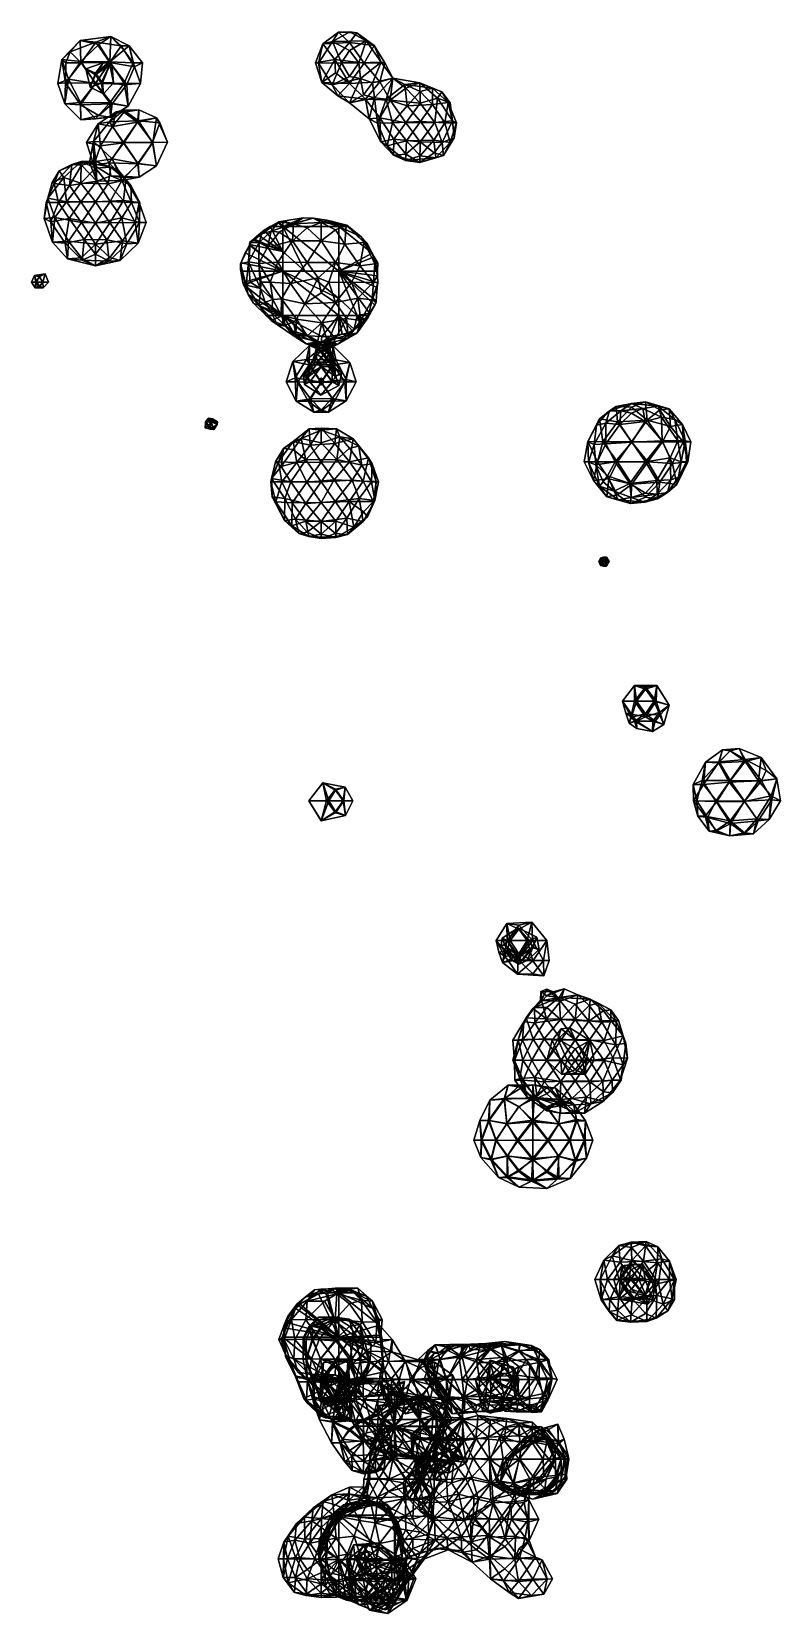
# Model space of a CAD drawing. Extents: x 290083 to 295691, y 4553739 to 4561622.
# Drawn here: x 292396 to 293065, y 4557754 to 4559166 of the extents above; entities that cross this region are included whole.
import ezdxf

# ---------------------------------------------------------------- set-up
doc = ezdxf.new("R2010")
doc.units = 0
doc.layers.add('Au_ppm_Pref_-_0_3', color=7, linetype='CONTINUOUS')

msp = doc.modelspace()

# ---------------------------------------------------------------- linework, layer by layer
at = {"layer": 'Au_ppm_Pref_-_0_3'}
for points in [[(292655.7, 4559155.4, 1757.6), (292669.9, 4559165.9, 1756.6), (292679.7, 4559156.7, 1759.9)], [(292655.7, 4559155.4, 1757.6), (292664.4, 4559157.7, 1751), (292669.9, 4559165.9, 1756.6)], [(292664.4, 4559157.7, 1751), (292694.5, 4559158.2, 1751.5), (292680, 4559166.4, 1752.9)], [(292669.9, 4559165.9, 1756.6), (292664.4, 4559157.7, 1751), (292680, 4559166.4, 1752.9)], [(292686.1, 4559165.5, 1758), (292669.9, 4559165.9, 1756.6), (292680, 4559166.4, 1752.9)], [(292669.9, 4559165.9, 1756.6), (292686.1, 4559165.5, 1758), (292679.7, 4559156.7, 1759.9)], [(292686.1, 4559165.5, 1758), (292701.6, 4559154, 1757), (292679.7, 4559156.7, 1759.9)], [(292694.5, 4559158.2, 1751.5), (292686.1, 4559165.5, 1758), (292680, 4559166.4, 1752.9)], [(292701.6, 4559154, 1757), (292686.1, 4559165.5, 1758), (292694.5, 4559158.2, 1751.5)], [(292430.3, 4559148.3, 1783.2), (292439.1, 4559158.6, 1787.9), (292422.6, 4559141.4, 1788.1)], [(292439.7, 4559139.8, 1792.6), (292422.6, 4559141.4, 1788.1), (292439.1, 4559158.6, 1787.9)], [(292453.1, 4559157.1, 1781.7), (292439.1, 4559158.6, 1787.9), (292430.3, 4559148.3, 1783.2)], [(292430.3, 4559148.3, 1783.2), (292440.1, 4559138.6, 1779.7), (292453.1, 4559157.1, 1781.7)], [(292455.9, 4559155, 1791.8), (292439.1, 4559158.6, 1787.9), (292466.4, 4559162, 1788.2)], [(292466.4, 4559162, 1788.2), (292439.1, 4559158.6, 1787.9), (292453.1, 4559157.1, 1781.7)], [(292439.1, 4559158.6, 1787.9), (292455.9, 4559155, 1791.8), (292439.7, 4559139.8, 1792.6)], [(292465.7, 4559139.5, 1792.9), (292439.7, 4559139.8, 1792.6), (292455.9, 4559155, 1791.8)], [(292465.6, 4559138.8, 1779.5), (292453.1, 4559157.1, 1781.7), (292440.1, 4559138.6, 1779.7)], [(292475.6, 4559153.7, 1782.9), (292466.4, 4559162, 1788.2), (292453.1, 4559157.1, 1781.7)], [(292475.6, 4559153.7, 1782.9), (292453.1, 4559157.1, 1781.7), (292465.6, 4559138.8, 1779.5)], [(292466.4, 4559162, 1788.2), (292465.7, 4559139.5, 1792.9), (292455.9, 4559155, 1791.8)], [(292487.7, 4559135.1, 1782.8), (292475.6, 4559153.7, 1782.9), (292465.6, 4559138.8, 1779.5)], [(292466.4, 4559162, 1788.2), (292478.1, 4559149.8, 1791.5), (292465.7, 4559139.5, 1792.9)], [(292486.5, 4559138.6, 1791.7), (292465.7, 4559139.5, 1792.9), (292478.1, 4559149.8, 1791.5)], [(292482.9, 4559153.8, 1787.7), (292478.1, 4559149.8, 1791.5), (292466.4, 4559162, 1788.2)], [(292475.6, 4559153.7, 1782.9), (292482.9, 4559153.8, 1787.7), (292466.4, 4559162, 1788.2)], [(292487.7, 4559135.1, 1782.8), (292482.9, 4559153.8, 1787.7), (292475.6, 4559153.7, 1782.9)], [(292482.9, 4559153.8, 1787.7), (292486.5, 4559138.6, 1791.7), (292478.1, 4559149.8, 1791.5)], [(292487.7, 4559135.1, 1782.8), (292494.7, 4559138.6, 1787.7), (292482.9, 4559153.8, 1787.7)], [(292482.9, 4559153.8, 1787.7), (292494.7, 4559138.6, 1787.7), (292486.5, 4559138.6, 1791.7)], [(292655.7, 4559155.4, 1757.6), (292666.7, 4559141.4, 1760.7), (292649.2, 4559138.6, 1758)], [(292655.7, 4559155.4, 1757.6), (292649.2, 4559138.6, 1758), (292651.9, 4559138.4, 1751.8)], [(292655.7, 4559155.4, 1757.6), (292651.9, 4559138.4, 1751.8), (292664.4, 4559157.7, 1751)], [(292664.4, 4559157.7, 1751), (292651.9, 4559138.4, 1751.8), (292672.6, 4559138.6, 1748.8)], [(292655.7, 4559155.4, 1757.6), (292679.7, 4559156.7, 1759.9), (292666.7, 4559141.4, 1760.7)], [(292679.7, 4559149.5, 1748.4), (292694.5, 4559158.2, 1751.5), (292664.4, 4559157.7, 1751)], [(292679.7, 4559149.5, 1748.4), (292664.4, 4559157.7, 1751), (292672.6, 4559138.6, 1748.8)], [(292679.7, 4559156.7, 1759.9), (292692.7, 4559138.4, 1760.4), (292666.7, 4559141.4, 1760.7)], [(292679.7, 4559149.5, 1748.4), (292672.6, 4559138.6, 1748.8), (292688.1, 4559138.6, 1748.1)], [(292679.7, 4559149.5, 1748.4), (292688.1, 4559138.6, 1748.1), (292694.5, 4559158.2, 1751.5)], [(292692.7, 4559138.4, 1760.4), (292679.7, 4559156.7, 1759.9), (292701.6, 4559154, 1757)], [(292694.5, 4559158.2, 1751.5), (292688.1, 4559138.6, 1748.1), (292707.9, 4559139.2, 1750.7)], [(292701.6, 4559154, 1757), (292711.2, 4559138.6, 1756.7), (292692.7, 4559138.4, 1760.4)], [(292701.6, 4559154, 1757), (292694.5, 4559158.2, 1751.5), (292707.9, 4559139.2, 1750.7)], [(292701.6, 4559154, 1757), (292707.9, 4559139.2, 1750.7), (292711.2, 4559138.6, 1756.7)], [(292428.6, 4559124.1, 1792.1), (292419.1, 4559120, 1787), (292422.6, 4559141.4, 1788.1)], [(292426.1, 4559120.8, 1781.3), (292422.6, 4559141.4, 1788.1), (292419.1, 4559120, 1787)], [(292430.3, 4559148.3, 1783.2), (292422.6, 4559141.4, 1788.1), (292426.2, 4559138.6, 1781.8)], [(292439.7, 4559139.8, 1792.6), (292428.6, 4559124.1, 1792.1), (292422.6, 4559141.4, 1788.1)], [(292426.2, 4559138.6, 1781.8), (292422.6, 4559141.4, 1788.1), (292426.1, 4559120.8, 1781.3)], [(292440.1, 4559138.6, 1779.7), (292426.2, 4559138.6, 1781.8), (292426.1, 4559120.8, 1781.3)], [(292440.1, 4559138.6, 1779.7), (292426.1, 4559120.8, 1781.3), (292452.7, 4559120.5, 1779.1)], [(292430.3, 4559148.3, 1783.2), (292426.2, 4559138.6, 1781.8), (292440.1, 4559138.6, 1779.7)], [(292452.7, 4559120.2, 1792.8), (292428.6, 4559124.1, 1792.1), (292439.7, 4559139.8, 1792.6)], [(292465.7, 4559139.5, 1792.9), (292452.7, 4559120.2, 1792.8), (292439.7, 4559139.8, 1792.6)], [(292465.6, 4559138.8, 1779.5), (292440.1, 4559138.6, 1779.7), (292452.7, 4559120.5, 1779.1)], [(292459.6, 4559138.6, 1758), (292452.9, 4559127.9, 1760.4), (292444, 4559133.3, 1758)], [(292459.6, 4559138.6, 1758), (292444, 4559133.3, 1758), (292452.9, 4559129.4, 1755.1)], [(292478.5, 4559120.5, 1793.2), (292452.7, 4559120.2, 1792.8), (292465.7, 4559139.5, 1792.9)], [(292465.6, 4559138.8, 1779.5), (292452.7, 4559120.5, 1779.1), (292480.8, 4559119.3, 1780.6)], [(292465.5, 4559137.2, 1758.5), (292452.9, 4559127.9, 1760.4), (292464.5, 4559138.6, 1758.5)], [(292459.6, 4559138.6, 1758), (292464.5, 4559138.6, 1758.5), (292452.9, 4559127.9, 1760.4)], [(292459.6, 4559138.6, 1758), (292452.9, 4559129.4, 1755.1), (292464.1, 4559138.6, 1757.4)], [(292465.5, 4559136.7, 1757.4), (292464.1, 4559138.6, 1757.4), (292452.9, 4559129.4, 1755.1)], [(292465.5, 4559137.2, 1758.5), (292457.8, 4559120.7, 1760.3), (292452.9, 4559127.9, 1760.4)], [(292465.5, 4559136.7, 1757.4), (292452.9, 4559129.4, 1755.1), (292458.9, 4559120.7, 1755.2)], [(292465.5, 4559137.2, 1758.5), (292469, 4559120.7, 1758), (292457.8, 4559120.7, 1760.3)], [(292465.5, 4559136.7, 1757.4), (292458.9, 4559120.7, 1755.2), (292469, 4559120.7, 1758)], [(292459.6, 4559138.6, 1758), (292466, 4559139.3, 1758), (292464.5, 4559138.6, 1758.5)], [(292466, 4559139.3, 1758), (292459.6, 4559138.6, 1758), (292464.1, 4559138.6, 1757.4)], [(292466, 4559139.3, 1758), (292464.1, 4559138.6, 1757.4), (292465.5, 4559136.7, 1757.4)], [(292465.5, 4559137.2, 1758.5), (292464.5, 4559138.6, 1758.5), (292466, 4559139.3, 1758)], [(292465.5, 4559137.2, 1758.5), (292466, 4559139.3, 1758), (292467.8, 4559135.3, 1758)], [(292467.8, 4559135.3, 1758), (292466, 4559139.3, 1758), (292465.5, 4559136.7, 1757.4)], [(292465.5, 4559137.2, 1758.5), (292467.8, 4559135.3, 1758), (292469, 4559120.7, 1758)], [(292465.5, 4559136.7, 1757.4), (292469, 4559120.7, 1758), (292467.8, 4559135.3, 1758)], [(292487.7, 4559135.1, 1782.8), (292465.6, 4559138.8, 1779.5), (292480.8, 4559119.3, 1780.6)], [(292478.5, 4559120.5, 1793.2), (292465.7, 4559139.5, 1792.9), (292486.5, 4559138.6, 1791.7)], [(292478.5, 4559120.5, 1793.2), (292486.5, 4559138.6, 1791.7), (292493.1, 4559120.2, 1788)], [(292487.7, 4559135.1, 1782.8), (292480.8, 4559119.3, 1780.6), (292493.1, 4559120.2, 1788)], [(292486.5, 4559138.6, 1791.7), (292494.7, 4559138.6, 1787.7), (292493.1, 4559120.2, 1788)], [(292487.7, 4559135.1, 1782.8), (292493.1, 4559120.2, 1788), (292494.7, 4559138.6, 1787.7)], [(292654.9, 4559121.1, 1757.9), (292649.2, 4559138.6, 1758), (292666.7, 4559141.4, 1760.7)], [(292651.9, 4559138.4, 1751.8), (292649.2, 4559138.6, 1758), (292654.9, 4559121.1, 1757.9)], [(292651.9, 4559138.4, 1751.8), (292664.1, 4559119, 1750.7), (292672.6, 4559138.6, 1748.8)], [(292654.9, 4559121.1, 1757.9), (292664.1, 4559119, 1750.7), (292651.9, 4559138.4, 1751.8)], [(292654.9, 4559121.1, 1757.9), (292666.7, 4559141.4, 1760.7), (292667.1, 4559129.5, 1761)], [(292672.6, 4559138.6, 1748.8), (292664.1, 4559119, 1750.7), (292679.7, 4559126.4, 1748)], [(292666.7, 4559141.4, 1760.7), (292679.7, 4559120.2, 1760.2), (292667.1, 4559129.5, 1761)], [(292692.7, 4559138.4, 1760.4), (292679.7, 4559120.2, 1760.2), (292666.7, 4559141.4, 1760.7)], [(292672.6, 4559138.6, 1748.8), (292679.7, 4559126.4, 1748), (292688.1, 4559138.6, 1748.1)], [(292679.7, 4559126.4, 1748), (292689.5, 4559124.5, 1749.5), (292688.1, 4559138.6, 1748.1)], [(292679.7, 4559120.2, 1760.2), (292692.7, 4559138.4, 1760.4), (292706.7, 4559121.7, 1758.5)], [(292707.9, 4559139.2, 1750.7), (292688.1, 4559138.6, 1748.1), (292689.5, 4559124.5, 1749.5)], [(292700.3, 4559120.7, 1748.3), (292707.9, 4559139.2, 1750.7), (292689.5, 4559124.5, 1749.5)], [(292692.7, 4559138.4, 1760.4), (292711.2, 4559138.6, 1756.7), (292706.7, 4559121.7, 1758.5)], [(292707.9, 4559139.2, 1750.7), (292700.3, 4559120.7, 1748.3), (292718.5, 4559124.8, 1752.4)], [(292706.7, 4559121.7, 1758.5), (292711.2, 4559138.6, 1756.7), (292718.5, 4559124.8, 1752.4)], [(292711.2, 4559138.6, 1756.7), (292707.9, 4559139.2, 1750.7), (292718.5, 4559124.8, 1752.4)], [(292419.1, 4559120, 1787), (292428.6, 4559124.1, 1792.1), (292425.5, 4559101.8, 1788.1)], [(292425.5, 4559101.8, 1788.1), (292426.1, 4559120.8, 1781.3), (292419.1, 4559120, 1787)], [(292439.3, 4559103.2, 1792.8), (292425.5, 4559101.8, 1788.1), (292428.6, 4559124.1, 1792.1)], [(292426.1, 4559120.8, 1781.3), (292425.5, 4559101.8, 1788.1), (292439.3, 4559101, 1781.1)], [(292426.1, 4559120.8, 1781.3), (292439.3, 4559101, 1781.1), (292452.7, 4559120.5, 1779.1)], [(292452.7, 4559120.2, 1792.8), (292439.3, 4559103.2, 1792.8), (292428.6, 4559124.1, 1792.1)], [(292467.8, 4559101.8, 1780.9), (292452.7, 4559120.5, 1779.1), (292439.3, 4559101, 1781.1)], [(292444, 4559133.3, 1758), (292452.9, 4559127.9, 1760.4), (292447.9, 4559116.9, 1758)], [(292444, 4559133.3, 1758), (292447.9, 4559116.9, 1758), (292452.9, 4559129.4, 1755.1)], [(292452.9, 4559129.4, 1755.1), (292447.9, 4559116.9, 1758), (292458.9, 4559120.7, 1755.2)], [(292457.8, 4559120.7, 1760.3), (292447.9, 4559116.9, 1758), (292452.9, 4559127.9, 1760.4)], [(292457.8, 4559120.7, 1760.3), (292459.9, 4559110.8, 1758), (292447.9, 4559116.9, 1758)], [(292459.9, 4559110.8, 1758), (292458.9, 4559120.7, 1755.2), (292447.9, 4559116.9, 1758)], [(292478.5, 4559120.5, 1793.2), (292465.5, 4559102.9, 1793.6), (292452.7, 4559120.2, 1792.8)], [(292480.8, 4559119.3, 1780.6), (292452.7, 4559120.5, 1779.1), (292467.8, 4559101.8, 1780.9)], [(292457.8, 4559120.7, 1760.3), (292469, 4559120.7, 1758), (292459.9, 4559110.8, 1758)], [(292459.9, 4559110.8, 1758), (292469, 4559120.7, 1758), (292458.9, 4559120.7, 1755.2)], [(292478.5, 4559120.5, 1793.2), (292482, 4559099.8, 1787.8), (292465.5, 4559102.9, 1793.6)], [(292478.5, 4559120.5, 1793.2), (292493.1, 4559120.2, 1788), (292482, 4559099.8, 1787.8)], [(292654.9, 4559121.1, 1757.9), (292667.1, 4559129.5, 1761), (292679.7, 4559120.2, 1760.2)], [(292669.1, 4559109, 1757), (292654.9, 4559121.1, 1757.9), (292679.7, 4559120.2, 1760.2)], [(292654.9, 4559121.1, 1757.9), (292669.1, 4559109, 1757), (292664.1, 4559119, 1750.7)], [(292664.1, 4559119, 1750.7), (292689.5, 4559124.5, 1749.5), (292679.7, 4559126.4, 1748)], [(292664.1, 4559119, 1750.7), (292679.7, 4559102.8, 1752.1), (292689.5, 4559124.5, 1749.5)], [(292689.5, 4559124.5, 1749.5), (292679.7, 4559102.8, 1752.1), (292692.3, 4559110, 1748.5)], [(292693.9, 4559106, 1757.5), (292679.7, 4559120.2, 1760.2), (292706.7, 4559121.7, 1758.5)], [(292700.3, 4559120.7, 1748.3), (292689.5, 4559124.5, 1749.5), (292692.3, 4559110, 1748.5)], [(292700.3, 4559120.7, 1748.3), (292692.3, 4559110, 1748.5), (292702.1, 4559107.2, 1749.4)], [(292716, 4559105.1, 1757.2), (292693.9, 4559106, 1757.5), (292706.7, 4559121.7, 1758.5)], [(292700.3, 4559120.7, 1748.3), (292702.1, 4559107.2, 1749.4), (292718.5, 4559124.8, 1752.4)], [(292712.4, 4559106.2, 1745.3), (292718.5, 4559124.8, 1752.4), (292702.1, 4559107.2, 1749.4)], [(292716, 4559105.1, 1757.2), (292706.7, 4559121.7, 1758.5), (292718.5, 4559124.8, 1752.4)], [(292718.5, 4559124.8, 1752.4), (292712.4, 4559106.2, 1745.3), (292729.1, 4559119.3, 1746.6)], [(292716, 4559105.1, 1757.2), (292718.5, 4559124.8, 1752.4), (292730.1, 4559115.8, 1756.4)], [(292718.5, 4559124.8, 1752.4), (292742.4, 4559120.8, 1752), (292730.1, 4559115.8, 1756.4)], [(292718.5, 4559124.8, 1752.4), (292729.1, 4559119.3, 1746.6), (292742.4, 4559120.8, 1752)], [(292729.1, 4559119.3, 1746.6), (292753.7, 4559116, 1747), (292742.4, 4559120.8, 1752)], [(292742.9, 4559102.4, 1757.1), (292730.1, 4559115.8, 1756.4), (292742.4, 4559120.8, 1752)], [(292742.9, 4559102.4, 1757.1), (292742.4, 4559120.8, 1752), (292758.4, 4559107.1, 1755)], [(292758.4, 4559107.1, 1755), (292742.4, 4559120.8, 1752), (292762.1, 4559112.6, 1752.1)], [(292762.1, 4559112.6, 1752.1), (292742.4, 4559120.8, 1752), (292753.7, 4559116, 1747)], [(292465.5, 4559102.9, 1793.6), (292439.3, 4559103.2, 1792.8), (292452.7, 4559120.2, 1792.8)], [(292482, 4559099.8, 1787.8), (292480.8, 4559119.3, 1780.6), (292467.8, 4559101.8, 1780.9)], [(292482, 4559099.8, 1787.8), (292493.1, 4559120.2, 1788), (292480.8, 4559119.3, 1780.6)], [(292664.1, 4559119, 1750.7), (292669.1, 4559109, 1757), (292679.7, 4559102.8, 1752.1)], [(292693.9, 4559106, 1757.5), (292669.1, 4559109, 1757), (292679.7, 4559120.2, 1760.2)], [(292669.1, 4559109, 1757), (292693.9, 4559106, 1757.5), (292679.7, 4559102.8, 1752.1)], [(292679.7, 4559102.8, 1752.1), (292702.1, 4559107.2, 1749.4), (292692.3, 4559110, 1748.5)], [(292702.1, 4559107.2, 1749.4), (292679.7, 4559102.8, 1752.1), (292697.2, 4559088.4, 1752.1)], [(292702.1, 4559107.2, 1749.4), (292697.2, 4559088.4, 1752.1), (292704.6, 4559084.7, 1746.2)], [(292702.1, 4559107.2, 1749.4), (292704.6, 4559084.7, 1746.2), (292712.4, 4559106.2, 1745.3)], [(292729.1, 4559119.3, 1746.6), (292712.4, 4559106.2, 1745.3), (292731.1, 4559100.3, 1741.2)], [(292716, 4559105.1, 1757.2), (292730.1, 4559115.8, 1756.4), (292742.9, 4559102.4, 1757.1)], [(292729.1, 4559119.3, 1746.6), (292731.1, 4559100.3, 1741.2), (292742.7, 4559113, 1742.8)], [(292729.1, 4559119.3, 1746.6), (292742.7, 4559113, 1742.8), (292753.7, 4559116, 1747)], [(292742.7, 4559113, 1742.8), (292731.1, 4559100.3, 1741.2), (292753.9, 4559101.3, 1741.4)], [(292753.7, 4559116, 1747), (292742.7, 4559113, 1742.8), (292753.9, 4559101.3, 1741.4)], [(292742.9, 4559102.4, 1757.1), (292758.4, 4559107.1, 1755), (292755.9, 4559085.3, 1756.8)], [(292753.7, 4559116, 1747), (292753.9, 4559101.3, 1741.4), (292767.9, 4559103, 1746.1)], [(292762.1, 4559112.6, 1752.1), (292753.7, 4559116, 1747), (292767.9, 4559103, 1746.1)], [(292755.9, 4559085.3, 1756.8), (292758.4, 4559107.1, 1755), (292771.7, 4559086.8, 1753.5)], [(292762.1, 4559112.6, 1752.1), (292769.5, 4559102.9, 1752.1), (292758.4, 4559107.1, 1755)], [(292758.4, 4559107.1, 1755), (292769.5, 4559102.9, 1752.1), (292771.7, 4559086.8, 1753.5)], [(292769.5, 4559102.9, 1752.1), (292762.1, 4559112.6, 1752.1), (292767.9, 4559103, 1746.1)], [(292439.3, 4559103.2, 1792.8), (292439.6, 4559087.6, 1787.4), (292425.5, 4559101.8, 1788.1)], [(292439.6, 4559087.6, 1787.4), (292439.3, 4559101, 1781.1), (292425.5, 4559101.8, 1788.1)], [(292465.5, 4559102.9, 1793.6), (292452.9, 4559088.4, 1792.6), (292439.3, 4559103.2, 1792.8)], [(292452.9, 4559088.4, 1792.6), (292439.6, 4559087.6, 1787.4), (292439.3, 4559103.2, 1792.8)], [(292455.9, 4559091.4, 1782.5), (292467.8, 4559101.8, 1780.9), (292439.3, 4559101, 1781.1)], [(292439.6, 4559087.6, 1787.4), (292455.9, 4559091.4, 1782.5), (292439.3, 4559101, 1781.1)], [(292465.5, 4559102.9, 1793.6), (292466.2, 4559090.1, 1787), (292452.9, 4559088.4, 1792.6)], [(292468.1, 4559081.6, 1810.9), (292455.3, 4559084.2, 1805.6), (292471.2, 4559094.8, 1805.6)], [(292471.2, 4559094.8, 1805.6), (292455.3, 4559084.2, 1805.6), (292465.4, 4559085.8, 1799.4)], [(292466.2, 4559090.1, 1787), (292467.8, 4559101.8, 1780.9), (292455.9, 4559091.4, 1782.5)], [(292478.1, 4559096.3, 1801.8), (292471.2, 4559094.8, 1805.6), (292465.4, 4559085.8, 1799.4)], [(292478.1, 4559096.3, 1801.8), (292465.4, 4559085.8, 1799.4), (292491.3, 4559086.7, 1799.4)], [(292482, 4559099.8, 1787.8), (292466.2, 4559090.1, 1787), (292465.5, 4559102.9, 1793.6)], [(292466.2, 4559090.1, 1787), (292482, 4559099.8, 1787.8), (292467.8, 4559101.8, 1780.9)], [(292478.1, 4559094.5, 1808.7), (292468.1, 4559081.6, 1810.9), (292471.2, 4559094.8, 1805.6)], [(292478.1, 4559094.5, 1808.7), (292490.3, 4559085.5, 1811.5), (292468.1, 4559081.6, 1810.9)], [(292478.1, 4559094.5, 1808.7), (292471.2, 4559094.8, 1805.6), (292491.6, 4559096.5, 1805.6)], [(292491.6, 4559096.5, 1805.6), (292471.2, 4559094.8, 1805.6), (292478.1, 4559096.3, 1801.8)], [(292491.6, 4559096.5, 1805.6), (292490.3, 4559085.5, 1811.5), (292478.1, 4559094.5, 1808.7)], [(292491.6, 4559096.5, 1805.6), (292478.1, 4559096.3, 1801.8), (292491.3, 4559086.7, 1799.4)], [(292491.6, 4559096.5, 1805.6), (292507.3, 4559089.4, 1805.9), (292490.3, 4559085.5, 1811.5)], [(292507.3, 4559089.4, 1805.9), (292491.6, 4559096.5, 1805.6), (292491.3, 4559086.7, 1799.4)], [(292697.2, 4559088.4, 1752.1), (292679.7, 4559102.8, 1752.1), (292693.9, 4559106, 1757.5)], [(292716, 4559105.1, 1757.2), (292706.8, 4559089.5, 1755.7), (292693.9, 4559106, 1757.5)], [(292693.9, 4559106, 1757.5), (292706.8, 4559089.5, 1755.7), (292697.2, 4559088.4, 1752.1)], [(292718.1, 4559085, 1742), (292712.4, 4559106.2, 1745.3), (292704.6, 4559084.7, 1746.2)], [(292716, 4559105.1, 1757.2), (292730, 4559085.1, 1757.9), (292706.8, 4559089.5, 1755.7)], [(292731.1, 4559100.3, 1741.2), (292712.4, 4559106.2, 1745.3), (292718.1, 4559085, 1742)], [(292716, 4559105.1, 1757.2), (292742.9, 4559102.4, 1757.1), (292730, 4559085.1, 1757.9)], [(292718.1, 4559085, 1742), (292743.1, 4559086.3, 1739.6), (292731.1, 4559100.3, 1741.2)], [(292730, 4559085.1, 1757.9), (292742.9, 4559102.4, 1757.1), (292755.9, 4559085.3, 1756.8)], [(292743.1, 4559086.3, 1739.6), (292753.9, 4559101.3, 1741.4), (292731.1, 4559100.3, 1741.2)], [(292753.9, 4559101.3, 1741.4), (292743.1, 4559086.3, 1739.6), (292764.9, 4559085.1, 1741.6)], [(292753.9, 4559101.3, 1741.4), (292764.9, 4559085.1, 1741.6), (292767.9, 4559103, 1746.1)], [(292764.9, 4559085.1, 1741.6), (292775.1, 4559085.1, 1747.3), (292767.9, 4559103, 1746.1)], [(292769.5, 4559102.9, 1752.1), (292767.9, 4559103, 1746.1), (292771.7, 4559086.8, 1753.5)], [(292775.1, 4559085.1, 1747.3), (292771.7, 4559086.8, 1753.5), (292767.9, 4559103, 1746.1)], [(292439.6, 4559087.6, 1787.4), (292466.2, 4559090.1, 1787), (292455.9, 4559091.4, 1782.5)], [(292452.9, 4559088.4, 1792.6), (292466.2, 4559090.1, 1787), (292439.6, 4559087.6, 1787.4)], [(292457.2, 4559064.4, 1810.3), (292444.6, 4559067.3, 1805.6), (292455.3, 4559084.2, 1805.6)], [(292455.3, 4559084.2, 1805.6), (292444.6, 4559067.3, 1805.6), (292451.1, 4559068.3, 1799.6)], [(292455.3, 4559084.2, 1805.6), (292451.1, 4559068.3, 1799.6), (292465.4, 4559085.8, 1799.4)], [(292477.6, 4559067.3, 1797.9), (292465.4, 4559085.8, 1799.4), (292451.1, 4559068.3, 1799.6)], [(292468.1, 4559081.6, 1810.9), (292457.2, 4559064.4, 1810.3), (292455.3, 4559084.2, 1805.6)], [(292457.2, 4559064.4, 1810.3), (292468.1, 4559081.6, 1810.9), (292478.1, 4559067.2, 1812.7)], [(292491.3, 4559086.7, 1799.4), (292465.4, 4559085.8, 1799.4), (292477.6, 4559067.3, 1797.9)], [(292468.1, 4559081.6, 1810.9), (292490.3, 4559085.5, 1811.5), (292478.1, 4559067.2, 1812.7)], [(292503.6, 4559067.4, 1799.5), (292491.3, 4559086.7, 1799.4), (292477.6, 4559067.3, 1797.9)], [(292490.3, 4559085.5, 1811.5), (292503.9, 4559067.3, 1811.8), (292478.1, 4559067.2, 1812.7)], [(292507.3, 4559089.4, 1805.9), (292503.9, 4559067.3, 1811.8), (292490.3, 4559085.5, 1811.5)], [(292510.1, 4559085.1, 1802.3), (292507.3, 4559089.4, 1805.9), (292491.3, 4559086.7, 1799.4)], [(292510.1, 4559085.1, 1802.3), (292491.3, 4559086.7, 1799.4), (292503.6, 4559067.4, 1799.5)], [(292510.1, 4559085.1, 1802.3), (292503.6, 4559067.4, 1799.5), (292517, 4559067.6, 1805.5)], [(292507.3, 4559089.4, 1805.9), (292517, 4559067.6, 1805.5), (292503.9, 4559067.3, 1811.8)], [(292507.3, 4559089.4, 1805.9), (292510.1, 4559085.1, 1802.3), (292517, 4559067.6, 1805.5)], [(292707.5, 4559068, 1751.5), (292697.2, 4559088.4, 1752.1), (292706.8, 4559089.5, 1755.7)], [(292697.2, 4559088.4, 1752.1), (292707.5, 4559068, 1751.5), (292704.6, 4559084.7, 1746.2)], [(292718.1, 4559085, 1742), (292704.6, 4559084.7, 1746.2), (292713.3, 4559064.5, 1745.2)], [(292707.5, 4559068, 1751.5), (292713.3, 4559064.5, 1745.2), (292704.6, 4559084.7, 1746.2)], [(292707.5, 4559068, 1751.5), (292706.8, 4559089.5, 1755.7), (292719.4, 4559070.3, 1756.1)], [(292719.4, 4559070.3, 1756.1), (292706.8, 4559089.5, 1755.7), (292730, 4559085.1, 1757.9)], [(292718.1, 4559085, 1742), (292713.3, 4559064.5, 1745.2), (292730.6, 4559068.8, 1740.7)], [(292743.1, 4559086.3, 1739.6), (292718.1, 4559085, 1742), (292730.6, 4559068.8, 1740.7)], [(292730, 4559085.1, 1757.9), (292742.8, 4559067.9, 1757), (292719.4, 4559070.3, 1756.1)], [(292730, 4559085.1, 1757.9), (292755.9, 4559085.3, 1756.8), (292742.8, 4559067.9, 1757)], [(292730.6, 4559068.8, 1740.7), (292755.1, 4559069.6, 1741.3), (292743.1, 4559086.3, 1739.6)], [(292742.8, 4559067.9, 1757), (292755.9, 4559085.3, 1756.8), (292762.3, 4559067.3, 1755.4)], [(292764.9, 4559085.1, 1741.6), (292743.1, 4559086.3, 1739.6), (292755.1, 4559069.6, 1741.3)], [(292769.7, 4559067.5, 1746.1), (292764.9, 4559085.1, 1741.6), (292755.1, 4559069.6, 1741.3)], [(292755.9, 4559085.3, 1756.8), (292771.7, 4559086.8, 1753.5), (292762.3, 4559067.3, 1755.4)], [(292773.1, 4559071.6, 1752.1), (292762.3, 4559067.3, 1755.4), (292771.7, 4559086.8, 1753.5)], [(292775.1, 4559085.1, 1747.3), (292764.9, 4559085.1, 1741.6), (292769.7, 4559067.5, 1746.1)], [(292773.1, 4559071.6, 1752.1), (292775.1, 4559085.1, 1747.3), (292769.7, 4559067.5, 1746.1)], [(292773.1, 4559071.6, 1752.1), (292771.7, 4559086.8, 1753.5), (292775.1, 4559085.1, 1747.3)], [(292444.6, 4559067.3, 1805.6), (292451.3, 4559047.3, 1805.5), (292451.1, 4559068.3, 1799.6)], [(292457.2, 4559064.4, 1810.3), (292451.3, 4559047.3, 1805.5), (292444.6, 4559067.3, 1805.6)], [(292447.3, 4559049.5, 1801), (292453.2, 4559050.5, 1793.9), (292451.1, 4559068.3, 1799.6)], [(292447.3, 4559049.5, 1801), (292451.1, 4559068.3, 1799.6), (292451.3, 4559047.3, 1805.5)], [(292477.6, 4559067.3, 1797.9), (292451.1, 4559068.3, 1799.6), (292467.6, 4559052.7, 1797.5)], [(292467.6, 4559052.7, 1797.5), (292451.1, 4559068.3, 1799.6), (292453.2, 4559050.5, 1793.9)], [(292457.2, 4559064.4, 1810.3), (292464.8, 4559049.2, 1811.6), (292451.3, 4559047.3, 1805.5)], [(292457.2, 4559064.4, 1810.3), (292478.1, 4559067.2, 1812.7), (292464.8, 4559049.2, 1811.6)], [(292478.1, 4559067.2, 1812.7), (292490.9, 4559048.4, 1811.6), (292464.8, 4559049.2, 1811.6)], [(292490.6, 4559048.7, 1799.6), (292477.6, 4559067.3, 1797.9), (292467.6, 4559052.7, 1797.5)], [(292490.6, 4559048.7, 1799.6), (292503.6, 4559067.4, 1799.5), (292477.6, 4559067.3, 1797.9)], [(292503.9, 4559067.3, 1811.8), (292490.9, 4559048.4, 1811.6), (292478.1, 4559067.2, 1812.7)], [(292507.2, 4559046.5, 1805.6), (292503.6, 4559067.4, 1799.5), (292490.6, 4559048.7, 1799.6)], [(292490.9, 4559048.4, 1811.6), (292503.9, 4559067.3, 1811.8), (292507.2, 4559046.5, 1805.6)], [(292507.2, 4559046.5, 1805.6), (292517, 4559067.6, 1805.5), (292503.6, 4559067.4, 1799.5)], [(292503.9, 4559067.3, 1811.8), (292517, 4559067.6, 1805.5), (292507.2, 4559046.5, 1805.6)], [(292707.5, 4559068, 1751.5), (292719.4, 4559070.3, 1756.1), (292719, 4559056, 1750.6)], [(292707.5, 4559068, 1751.5), (292719, 4559056, 1750.6), (292713.3, 4559064.5, 1745.2)], [(292729.6, 4559051.2, 1746.3), (292730.6, 4559068.8, 1740.7), (292713.3, 4559064.5, 1745.2)], [(292729.6, 4559051.2, 1746.3), (292713.3, 4559064.5, 1745.2), (292719, 4559056, 1750.6)], [(292719.4, 4559070.3, 1756.1), (292730.1, 4559057, 1755.5), (292719, 4559056, 1750.6)], [(292719.4, 4559070.3, 1756.1), (292742.8, 4559067.9, 1757), (292730.1, 4559057, 1755.5)], [(292730.6, 4559068.8, 1740.7), (292729.6, 4559051.2, 1746.3), (292742.7, 4559055.6, 1742.3)], [(292730.1, 4559057, 1755.5), (292742.8, 4559067.9, 1757), (292742.4, 4559049.4, 1751.8)], [(292730.6, 4559068.8, 1740.7), (292742.7, 4559055.6, 1742.3), (292755.1, 4559069.6, 1741.3)], [(292742.8, 4559067.9, 1757), (292755.3, 4559058.1, 1755.2), (292742.4, 4559049.4, 1751.8)], [(292756.7, 4559053.8, 1746.4), (292755.1, 4559069.6, 1741.3), (292742.7, 4559055.6, 1742.3)], [(292742.8, 4559067.9, 1757), (292762.3, 4559067.3, 1755.4), (292755.3, 4559058.1, 1755.2)], [(292755.1, 4559069.6, 1741.3), (292756.7, 4559053.8, 1746.4), (292769.7, 4559067.5, 1746.1)], [(292763.5, 4559055.7, 1752.1), (292755.3, 4559058.1, 1755.2), (292762.3, 4559067.3, 1755.4)], [(292756.7, 4559053.8, 1746.4), (292763.5, 4559055.7, 1752.1), (292769.7, 4559067.5, 1746.1)], [(292773.1, 4559071.6, 1752.1), (292763.5, 4559055.7, 1752.1), (292762.3, 4559067.3, 1755.4)], [(292763.5, 4559055.7, 1752.1), (292773.1, 4559071.6, 1752.1), (292769.7, 4559067.5, 1746.1)], [(292431.6, 4559047.9, 1793.4), (292420.4, 4559042, 1787.7), (292440.1, 4559050.3, 1787.8)], [(292424.5, 4559036, 1784.8), (292440.1, 4559050.3, 1787.8), (292420.4, 4559042, 1787.7)], [(292439.6, 4559031, 1783.1), (292440.1, 4559050.3, 1787.8), (292424.5, 4559036, 1784.8)], [(292431.6, 4559047.9, 1793.4), (292453.2, 4559050.5, 1793.9), (292440.3, 4559047.1, 1798.8)], [(292453.2, 4559050.5, 1793.9), (292431.6, 4559047.9, 1793.4), (292440.1, 4559050.3, 1787.8)], [(292439.6, 4559031, 1783.1), (292452.9, 4559044.4, 1783.5), (292440.1, 4559050.3, 1787.8)], [(292453.2, 4559050.5, 1793.9), (292440.1, 4559050.3, 1787.8), (292466.5, 4559045.5, 1788.1)], [(292466.5, 4559045.5, 1788.1), (292440.1, 4559050.3, 1787.8), (292452.9, 4559044.4, 1783.5)], [(292440.3, 4559047.1, 1798.8), (292453.2, 4559050.5, 1793.9), (292454, 4559033, 1799)], [(292447.3, 4559049.5, 1801), (292454, 4559033, 1799), (292453.2, 4559050.5, 1793.9)], [(292473.2, 4559042.5, 1793.7), (292467.6, 4559052.7, 1797.5), (292453.2, 4559050.5, 1793.9)], [(292473.2, 4559042.5, 1793.7), (292453.2, 4559050.5, 1793.9), (292466.5, 4559045.5, 1788.1)], [(292476.2, 4559033.4, 1799.3), (292490.6, 4559048.7, 1799.6), (292467.6, 4559052.7, 1797.5)], [(292476.2, 4559033.4, 1799.3), (292467.6, 4559052.7, 1797.5), (292473.2, 4559042.5, 1793.7)], [(292719, 4559056, 1750.6), (292730.1, 4559057, 1755.5), (292742.4, 4559049.4, 1751.8)], [(292729.6, 4559051.2, 1746.3), (292719, 4559056, 1750.6), (292742.4, 4559049.4, 1751.8)], [(292729.6, 4559051.2, 1746.3), (292756.7, 4559053.8, 1746.4), (292742.7, 4559055.6, 1742.3)], [(292729.6, 4559051.2, 1746.3), (292742.4, 4559049.4, 1751.8), (292756.7, 4559053.8, 1746.4)], [(292763.5, 4559055.7, 1752.1), (292742.4, 4559049.4, 1751.8), (292755.3, 4559058.1, 1755.2)], [(292756.7, 4559053.8, 1746.4), (292742.4, 4559049.4, 1751.8), (292763.5, 4559055.7, 1752.1)], [(292426.8, 4559014.5, 1783.1), (292424.5, 4559036, 1784.8), (292410.3, 4559017.6, 1786.6)], [(292424.5, 4559036, 1784.8), (292414, 4559031.6, 1787.7), (292410.3, 4559017.6, 1786.6)], [(292416, 4559030.7, 1793.3), (292414, 4559031.6, 1787.7), (292420.4, 4559042, 1787.7)], [(292420.4, 4559042, 1787.7), (292414, 4559031.6, 1787.7), (292424.5, 4559036, 1784.8)], [(292429.5, 4559029.1, 1797.9), (292416, 4559030.7, 1793.3), (292431.6, 4559047.9, 1793.4)], [(292431.6, 4559047.9, 1793.4), (292416, 4559030.7, 1793.3), (292420.4, 4559042, 1787.7)], [(292439.6, 4559031, 1783.1), (292424.5, 4559036, 1784.8), (292426.8, 4559014.5, 1783.1)], [(292429.5, 4559029.1, 1797.9), (292431.6, 4559047.9, 1793.4), (292440.3, 4559047.1, 1798.8)], [(292454, 4559033, 1799), (292429.5, 4559029.1, 1797.9), (292440.3, 4559047.1, 1798.8)], [(292464.1, 4559030.6, 1782.8), (292452.9, 4559044.4, 1783.5), (292439.6, 4559031, 1783.1)], [(292451.3, 4559047.3, 1805.5), (292454, 4559033, 1799), (292447.3, 4559049.5, 1801)], [(292464.8, 4559049.2, 1811.6), (292466.6, 4559037.5, 1804.1), (292451.3, 4559047.3, 1805.5)], [(292466.6, 4559037.5, 1804.1), (292454, 4559033, 1799), (292451.3, 4559047.3, 1805.5)], [(292466.5, 4559045.5, 1788.1), (292452.9, 4559044.4, 1783.5), (292464.1, 4559030.6, 1782.8)], [(292476.2, 4559033.4, 1799.3), (292454, 4559033, 1799), (292466.6, 4559037.5, 1804.1)], [(292466.5, 4559045.5, 1788.1), (292464.1, 4559030.6, 1782.8), (292479.8, 4559034, 1787.4)], [(292490.9, 4559048.4, 1811.6), (292478.1, 4559036.1, 1810), (292464.8, 4559049.2, 1811.6)], [(292466.6, 4559037.5, 1804.1), (292464.8, 4559049.2, 1811.6), (292478.1, 4559036.1, 1810)], [(292479.8, 4559034, 1787.4), (292473.2, 4559042.5, 1793.7), (292466.5, 4559045.5, 1788.1)], [(292478.1, 4559036.1, 1810), (292491.9, 4559036.3, 1805.6), (292466.6, 4559037.5, 1804.1)], [(292466.6, 4559037.5, 1804.1), (292491.9, 4559036.3, 1805.6), (292476.2, 4559033.4, 1799.3)], [(292476.2, 4559033.4, 1799.3), (292473.2, 4559042.5, 1793.7), (292484.2, 4559028.9, 1793.7)], [(292473.2, 4559042.5, 1793.7), (292479.8, 4559034, 1787.4), (292484.2, 4559028.9, 1793.7)], [(292476.2, 4559033.4, 1799.3), (292491.9, 4559036.3, 1805.6), (292490.6, 4559048.7, 1799.6)], [(292478.1, 4559036.1, 1810), (292490.9, 4559048.4, 1811.6), (292491.9, 4559036.3, 1805.6)], [(292491.9, 4559036.3, 1805.6), (292507.2, 4559046.5, 1805.6), (292490.6, 4559048.7, 1799.6)], [(292491.9, 4559036.3, 1805.6), (292490.9, 4559048.4, 1811.6), (292507.2, 4559046.5, 1805.6)], [(292408.8, 4559013.8, 1792.2), (292416, 4559030.7, 1793.3), (292419.8, 4559013.8, 1797.4)], [(292416, 4559030.7, 1793.3), (292408.8, 4559013.8, 1792.2), (292410.3, 4559017.6, 1786.6)], [(292416, 4559030.7, 1793.3), (292410.3, 4559017.6, 1786.6), (292414, 4559031.6, 1787.7)], [(292416, 4559030.7, 1793.3), (292429.5, 4559029.1, 1797.9), (292419.8, 4559013.8, 1797.4)], [(292439.8, 4559014.4, 1797.9), (292419.8, 4559013.8, 1797.4), (292429.5, 4559029.1, 1797.9)], [(292452.8, 4559014.3, 1782.6), (292439.6, 4559031, 1783.1), (292426.8, 4559014.5, 1783.1)], [(292454, 4559033, 1799), (292439.8, 4559014.4, 1797.9), (292429.5, 4559029.1, 1797.9)], [(292464.1, 4559030.6, 1782.8), (292439.6, 4559031, 1783.1), (292452.8, 4559014.3, 1782.6)], [(292466, 4559014.7, 1797.5), (292439.8, 4559014.4, 1797.9), (292454, 4559033, 1799)], [(292464.1, 4559030.6, 1782.8), (292452.8, 4559014.3, 1782.6), (292477.7, 4559015.7, 1783.2)], [(292476.2, 4559033.4, 1799.3), (292466, 4559014.7, 1797.5), (292454, 4559033, 1799)], [(292477.7, 4559015.7, 1783.2), (292479.8, 4559034, 1787.4), (292464.1, 4559030.6, 1782.8)], [(292476.2, 4559033.4, 1799.3), (292484.8, 4559013.8, 1796.8), (292466, 4559014.7, 1797.5)], [(292476.2, 4559033.4, 1799.3), (292484.2, 4559028.9, 1793.7), (292484.8, 4559013.8, 1796.8)], [(292479.8, 4559034, 1787.4), (292477.7, 4559015.7, 1783.2), (292491.9, 4559013.9, 1787.2)], [(292484.2, 4559028.9, 1793.7), (292479.8, 4559034, 1787.4), (292491.9, 4559013.9, 1787.2)], [(292484.2, 4559028.9, 1793.7), (292492.3, 4559013.8, 1793.7), (292484.8, 4559013.8, 1796.8)], [(292484.2, 4559028.9, 1793.7), (292491.9, 4559013.9, 1787.2), (292492.3, 4559013.8, 1793.7)], [(292416.4, 4559000.3, 1783.8), (292410.3, 4559017.6, 1786.6), (292406.9, 4558999.5, 1787.7)], [(292406.9, 4558999.5, 1787.7), (292410.3, 4559017.6, 1786.6), (292408.8, 4559013.8, 1792.2)], [(292408.8, 4559013.8, 1792.2), (292412.9, 4558996.4, 1794), (292406.9, 4558999.5, 1787.7)], [(292408.8, 4559013.8, 1792.2), (292419.8, 4559013.8, 1797.4), (292412.9, 4558996.4, 1794)], [(292426.8, 4559014.5, 1783.1), (292410.3, 4559017.6, 1786.6), (292416.4, 4559000.3, 1783.8)], [(292429.3, 4558999.4, 1797.7), (292412.9, 4558996.4, 1794), (292419.8, 4559013.8, 1797.4)], [(292440.2, 4558995.9, 1782.1), (292426.8, 4559014.5, 1783.1), (292416.4, 4559000.3, 1783.8)], [(292429.3, 4558999.4, 1797.7), (292419.8, 4559013.8, 1797.4), (292439.8, 4559014.4, 1797.9)], [(292452.8, 4559014.3, 1782.6), (292426.8, 4559014.5, 1783.1), (292440.2, 4558995.9, 1782.1)], [(292452.8, 4558995.3, 1797.3), (292429.3, 4558999.4, 1797.7), (292439.8, 4559014.4, 1797.9)], [(292452.8, 4558995.3, 1797.3), (292439.8, 4559014.4, 1797.9), (292466, 4559014.7, 1797.5)], [(292465.7, 4558995.7, 1782.5), (292452.8, 4559014.3, 1782.6), (292440.2, 4558995.9, 1782.1)], [(292465.7, 4558995.7, 1782.5), (292477.7, 4559015.7, 1783.2), (292452.8, 4559014.3, 1782.6)], [(292452.8, 4558995.3, 1797.3), (292466, 4559014.7, 1797.5), (292476.2, 4559000.1, 1797.4)], [(292465.7, 4558995.7, 1782.5), (292488.2, 4558996, 1783), (292477.7, 4559015.7, 1783.2)], [(292476.2, 4559000.1, 1797.4), (292466, 4559014.7, 1797.5), (292484.8, 4559013.8, 1796.8)], [(292484.8, 4559013.8, 1796.8), (292492, 4558996, 1793.9), (292476.2, 4559000.1, 1797.4)], [(292477.7, 4559015.7, 1783.2), (292488.2, 4558996, 1783), (292491.9, 4559013.9, 1787.2)], [(292492.3, 4559013.8, 1793.7), (292492, 4558996, 1793.9), (292484.8, 4559013.8, 1796.8)], [(292498.1, 4558996, 1787.7), (292491.9, 4559013.9, 1787.2), (292488.2, 4558996, 1783)], [(292498.1, 4558996, 1787.7), (292492, 4558996, 1793.9), (292491.9, 4559013.9, 1787.2)], [(292491.9, 4559013.9, 1787.2), (292492, 4558996, 1793.9), (292492.3, 4559013.8, 1793.7)], [(292416.4, 4559000.3, 1783.8), (292406.9, 4558999.5, 1787.7), (292414.3, 4558978.3, 1787.3)], [(292406.9, 4558999.5, 1787.7), (292412.9, 4558996.4, 1794), (292414.3, 4558978.3, 1787.3)], [(292429.3, 4558999.4, 1797.7), (292425.6, 4558977.5, 1794.9), (292412.9, 4558996.4, 1794)], [(292425.6, 4558977.5, 1794.9), (292414.3, 4558978.3, 1787.3), (292412.9, 4558996.4, 1794)], [(292428.6, 4558979.4, 1782.6), (292416.4, 4559000.3, 1783.8), (292414.3, 4558978.3, 1787.3)], [(292440.2, 4558995.9, 1782.1), (292416.4, 4559000.3, 1783.8), (292428.6, 4558979.4, 1782.6)], [(292442.6, 4558980.7, 1797.7), (292425.6, 4558977.5, 1794.9), (292429.3, 4558999.4, 1797.7)], [(292452.8, 4558976.7, 1782.7), (292440.2, 4558995.9, 1782.1), (292428.6, 4558979.4, 1782.6)], [(292452.8, 4558995.3, 1797.3), (292442.6, 4558980.7, 1797.7), (292429.3, 4558999.4, 1797.7)], [(292465.7, 4558995.7, 1782.5), (292440.2, 4558995.9, 1782.1), (292452.8, 4558976.7, 1782.7)], [(292452.8, 4558995.3, 1797.3), (292462.9, 4558980.6, 1797.6), (292442.6, 4558980.7, 1797.7)], [(292452.8, 4558995.3, 1797.3), (292476.2, 4559000.1, 1797.4), (292462.9, 4558980.6, 1797.6)], [(292465.7, 4558995.7, 1782.5), (292452.8, 4558976.7, 1782.7), (292476.9, 4558979.7, 1782.8)], [(292476.2, 4559000.1, 1797.4), (292480.7, 4558976.9, 1795), (292462.9, 4558980.6, 1797.6)], [(292465.7, 4558995.7, 1782.5), (292476.9, 4558979.7, 1782.8), (292488.2, 4558996, 1783)], [(292480.7, 4558976.9, 1795), (292476.2, 4559000.1, 1797.4), (292492, 4558996, 1793.9)], [(292488.2, 4558996, 1783), (292476.9, 4558979.7, 1782.8), (292490.8, 4558977.5, 1787.5)], [(292490.8, 4558977.5, 1787.5), (292480.7, 4558976.9, 1795), (292492, 4558996, 1793.9)], [(292498.1, 4558996, 1787.7), (292488.2, 4558996, 1783), (292490.8, 4558977.5, 1787.5)], [(292490.8, 4558977.5, 1787.5), (292492, 4558996, 1793.9), (292498.1, 4558996, 1787.7)], [(292615.5, 4558995.8, 1829.3), (292601.4, 4558985.9, 1828), (292616.4, 4558996.4, 1829.2)], [(292616.5, 4558996.4, 1829.2), (292616.4, 4558996.4, 1829.2), (292601.4, 4558985.9, 1828)], [(292616.5, 4558996.4, 1829.2), (292601.4, 4558985.9, 1828), (292609.7, 4558988.1, 1823.4)], [(292608.9, 4558992.3, 1830.6), (292601.4, 4558985.9, 1828), (292615.5, 4558995.8, 1829.3)], [(292620, 4558992.3, 1829.7), (292608.9, 4558992.3, 1830.6), (292615.5, 4558995.8, 1829.3)], [(292609.7, 4558988.1, 1823.4), (292616.5, 4558996.4, 1829.2), (292616.5, 4558996.4, 1829.2)], [(292629.6, 4558994.9, 1823.7), (292616.5, 4558996.4, 1829.2), (292609.7, 4558988.1, 1823.4)], [(292616.7, 4558987.3, 1820.3), (292629.6, 4558994.9, 1823.7), (292609.7, 4558988.1, 1823.4)], [(292615.5, 4558995.8, 1829.3), (292616.4, 4558996.4, 1829.2), (292620, 4558992.3, 1829.7)], [(292616.4, 4558996.4, 1829.2), (292616.5, 4558996.4, 1829.2), (292616.5, 4558996.4, 1829.2)], [(292616.4, 4558996.4, 1829.2), (292616.5, 4558996.4, 1829.2), (292620, 4558992.3, 1829.7)], [(292616.5, 4558996.4, 1829.2), (292620, 4558997.1, 1829), (292620, 4558992.3, 1829.7)], [(292616.5, 4558996.4, 1829.2), (292629.6, 4558994.9, 1823.7), (292620, 4558997.1, 1829)], [(292616.7, 4558987.3, 1820.3), (292628.7, 4558979.7, 1817.5), (292629.6, 4558994.9, 1823.7)], [(292620, 4558997.1, 1829), (292638.2, 4559000, 1827.2), (292620, 4558992.3, 1829.7)], [(292638.2, 4559000, 1827.2), (292647.1, 4558999.7, 1826.5), (292620, 4558992.3, 1829.7)], [(292620, 4558997.1, 1829), (292629.6, 4558994.9, 1823.7), (292638.2, 4559000, 1827.2)], [(292647.1, 4558999.7, 1826.5), (292670, 4558992.3, 1825.6), (292620, 4558992.3, 1829.7)], [(292629.6, 4558994.9, 1823.7), (292628.7, 4558979.7, 1817.5), (292641.9, 4558991.1, 1819.1)], [(292638.2, 4559000, 1827.2), (292629.6, 4558994.9, 1823.7), (292647.1, 4558999.7, 1826.5)], [(292647.1, 4558999.7, 1826.5), (292629.6, 4558994.9, 1823.7), (292654.5, 4558996, 1823.4)], [(292641.9, 4558991.1, 1819.1), (292654.5, 4558996, 1823.4), (292629.6, 4558994.9, 1823.7)], [(292641.9, 4558991.1, 1819.1), (292654.5, 4558979.5, 1816.7), (292654.5, 4558996, 1823.4)], [(292659.4, 4558997.9, 1825.8), (292670, 4558992.3, 1825.6), (292647.1, 4558999.7, 1826.5)], [(292647.1, 4558999.7, 1826.5), (292654.5, 4558996, 1823.4), (292659.4, 4558997.9, 1825.8)], [(292659.4, 4558997.9, 1825.8), (292654.5, 4558996, 1823.4), (292664.4, 4558996.7, 1825.5)], [(292664.4, 4558996.7, 1825.5), (292654.5, 4558996, 1823.4), (292670, 4558995.4, 1825.4)], [(292670, 4558995.4, 1825.4), (292654.5, 4558996, 1823.4), (292676.7, 4558993.5, 1824.8)], [(292654.5, 4558979.5, 1816.7), (292667.1, 4558989.5, 1819.6), (292654.5, 4558996, 1823.4)], [(292676.7, 4558993.5, 1824.8), (292654.5, 4558996, 1823.4), (292667.1, 4558989.5, 1819.6)], [(292670, 4558992.3, 1825.6), (292659.4, 4558997.9, 1825.8), (292664.4, 4558996.7, 1825.5)], [(292664.4, 4558996.7, 1825.5), (292670, 4558995.4, 1825.4), (292670, 4558992.3, 1825.6)], [(292676.7, 4558993.5, 1824.8), (292667.1, 4558989.5, 1819.6), (292675.4, 4558976.5, 1817.8)], [(292670, 4558995.4, 1825.4), (292676, 4558994, 1825.2), (292670, 4558992.3, 1825.6)], [(292670, 4558995.4, 1825.4), (292676.7, 4558993.5, 1824.8), (292676, 4558994, 1825.2)], [(292676, 4558994, 1825.2), (292678.8, 4558992.3, 1825.2), (292670, 4558992.3, 1825.6)], [(292676.7, 4558993.5, 1824.8), (292675.4, 4558976.5, 1817.8), (292692.7, 4558978.1, 1823.3)], [(292676, 4558994, 1825.2), (292677.3, 4558993.5, 1825.1), (292678.8, 4558992.3, 1825.2)], [(292676, 4558994, 1825.2), (292676.7, 4558993.5, 1824.8), (292677.3, 4558993.5, 1825.1)], [(292677.3, 4558993.5, 1825.1), (292676.7, 4558993.5, 1824.8), (292678.8, 4558992.3, 1825.2)], [(292678.8, 4558992.3, 1825.2), (292676.7, 4558993.5, 1824.8), (292692.7, 4558978.1, 1823.3)], [(292427.8, 4558963.5, 1788), (292428.6, 4558979.4, 1782.6), (292414.3, 4558978.3, 1787.3)], [(292425.6, 4558977.5, 1794.9), (292442.6, 4558980.7, 1797.7), (292440.8, 4558962.4, 1793)], [(292427.8, 4558963.5, 1788), (292440.3, 4558964.3, 1783.1), (292428.6, 4558979.4, 1782.6)], [(292452.8, 4558976.7, 1782.7), (292428.6, 4558979.4, 1782.6), (292440.3, 4558964.3, 1783.1)], [(292440.8, 4558962.4, 1793), (292442.6, 4558980.7, 1797.7), (292452.9, 4558967.8, 1797.1)], [(292452.9, 4558967.8, 1797.1), (292442.6, 4558980.7, 1797.7), (292462.9, 4558980.6, 1797.6)], [(292476.9, 4558979.7, 1782.8), (292452.8, 4558976.7, 1782.7), (292465.5, 4558964.8, 1783.3)], [(292465, 4558961.4, 1793.3), (292452.9, 4558967.8, 1797.1), (292462.9, 4558980.6, 1797.6)], [(292465, 4558961.4, 1793.3), (292462.9, 4558980.6, 1797.6), (292480.7, 4558976.9, 1795)], [(292474.7, 4558962.1, 1788.1), (292476.9, 4558979.7, 1782.8), (292465.5, 4558964.8, 1783.3)], [(292476.9, 4558979.7, 1782.8), (292474.7, 4558962.1, 1788.1), (292490.8, 4558977.5, 1787.5)], [(292590.2, 4558976.2, 1834.2), (292590.5, 4558978.4, 1833.9), (292593.2, 4558980.4, 1833.4)], [(292620, 4558969.9, 1832.5), (292590.2, 4558976.2, 1834.2), (292593.2, 4558980.4, 1833.4)], [(292591.2, 4558978.2, 1829.3), (292593.2, 4558980.4, 1833.4), (292590.5, 4558978.4, 1833.9)], [(292601.4, 4558985.9, 1828), (292593.2, 4558980.4, 1833.4), (292591.2, 4558978.2, 1829.3)], [(292601.4, 4558985.9, 1828), (292591.2, 4558978.2, 1829.3), (292599, 4558978.2, 1824.8)], [(292593.2, 4558980.4, 1833.4), (292601.4, 4558985.9, 1828), (292594.3, 4558981.4, 1833.2)], [(292620, 4558969.9, 1832.5), (292593.2, 4558980.4, 1833.4), (292594.3, 4558981.4, 1833.2)], [(292594.3, 4558981.4, 1833.2), (292601.4, 4558985.9, 1828), (292598.1, 4558984.6, 1832.5)], [(292620, 4558969.9, 1832.5), (292594.3, 4558981.4, 1833.2), (292598.1, 4558984.6, 1832.5)], [(292603.5, 4558989.2, 1831.4), (292620, 4558969.9, 1832.5), (292598.1, 4558984.6, 1832.5)], [(292598.1, 4558984.6, 1832.5), (292601.4, 4558985.9, 1828), (292603.5, 4558989.2, 1831.4)], [(292606.3, 4558973.8, 1820), (292609.7, 4558988.1, 1823.4), (292599, 4558978.2, 1824.8)], [(292599, 4558978.2, 1824.8), (292609.7, 4558988.1, 1823.4), (292601.4, 4558985.9, 1828)], [(292603.5, 4558989.2, 1831.4), (292601.4, 4558985.9, 1828), (292608.9, 4558992.3, 1830.6)], [(292608.9, 4558992.3, 1830.6), (292620, 4558969.9, 1832.5), (292603.5, 4558989.2, 1831.4)], [(292616.7, 4558987.3, 1820.3), (292609.7, 4558988.1, 1823.4), (292606.3, 4558973.8, 1820)], [(292606.3, 4558973.8, 1820), (292628.7, 4558979.7, 1817.5), (292616.7, 4558987.3, 1820.3)], [(292628.7, 4558979.7, 1817.5), (292606.3, 4558973.8, 1820), (292615.5, 4558960.6, 1817.1)], [(292620, 4558992.3, 1829.7), (292620, 4558969.9, 1832.5), (292608.9, 4558992.3, 1830.6)], [(292628.7, 4558979.7, 1817.5), (292615.5, 4558960.6, 1817.1), (292641.9, 4558960.3, 1815.8)], [(292639.9, 4558952.6, 1832.5), (292620, 4558969.9, 1832.5), (292620, 4558992.3, 1829.7)], [(292620, 4558992.3, 1829.7), (292670, 4558992.3, 1825.6), (292670, 4558952.6, 1829.2)], [(292670, 4558952.6, 1829.2), (292639.9, 4558952.6, 1832.5), (292620, 4558992.3, 1829.7)], [(292628.7, 4558979.7, 1817.5), (292654.5, 4558979.5, 1816.7), (292641.9, 4558991.1, 1819.1)], [(292628.7, 4558979.7, 1817.5), (292641.9, 4558960.3, 1815.8), (292654.5, 4558979.5, 1816.7)], [(292667.3, 4558960.1, 1815), (292654.5, 4558979.5, 1816.7), (292641.9, 4558960.3, 1815.8)], [(292675.4, 4558976.5, 1817.8), (292667.1, 4558989.5, 1819.6), (292654.5, 4558979.5, 1816.7)], [(292654.5, 4558979.5, 1816.7), (292667.3, 4558960.1, 1815), (292675.4, 4558976.5, 1817.8)], [(292700, 4558968.5, 1825.7), (292670, 4558952.6, 1829.2), (292670, 4558992.3, 1825.6)], [(292678.8, 4558992.3, 1825.2), (292690.1, 4558983.2, 1825.2), (292670, 4558992.3, 1825.6)], [(292670, 4558992.3, 1825.6), (292690.1, 4558983.2, 1825.2), (292700, 4558968.5, 1825.7)], [(292678.8, 4558992.3, 1825.2), (292692.7, 4558978.1, 1823.3), (292690.1, 4558983.2, 1825.2)], [(292690.1, 4558983.2, 1825.2), (292695.1, 4558977.8, 1825.3), (292700, 4558968.5, 1825.7)], [(292692.7, 4558978.1, 1823.3), (292695.1, 4558977.8, 1825.3), (292690.1, 4558983.2, 1825.2)], [(292414.3, 4558978.3, 1787.3), (292425.6, 4558977.5, 1794.9), (292427.8, 4558963.5, 1788)], [(292425.6, 4558977.5, 1794.9), (292440.8, 4558962.4, 1793), (292427.8, 4558963.5, 1788)], [(292452.8, 4558976.7, 1782.7), (292440.3, 4558964.3, 1783.1), (292452.7, 4558957.1, 1787)], [(292465, 4558961.4, 1793.3), (292440.8, 4558962.4, 1793), (292452.9, 4558967.8, 1797.1)], [(292452.7, 4558957.1, 1787), (292465.5, 4558964.8, 1783.3), (292452.8, 4558976.7, 1782.7)], [(292480.7, 4558976.9, 1795), (292474.7, 4558962.1, 1788.1), (292465, 4558961.4, 1793.3)], [(292480.7, 4558976.9, 1795), (292490.8, 4558977.5, 1787.5), (292474.7, 4558962.1, 1788.1)], [(292582.4, 4558959.1, 1835.1), (292590.2, 4558975.6, 1834.3), (292586.4, 4558968.9, 1835.2)], [(292589.4, 4558960.7, 1828.8), (292590.2, 4558975.6, 1834.3), (292582.4, 4558959.1, 1835.1)], [(292582.4, 4558959.1, 1835.1), (292586.4, 4558968.9, 1835.2), (292583, 4558960, 1836.3)], [(292583, 4558960, 1836.3), (292586.4, 4558968.9, 1835.2), (292620, 4558952.6, 1834.6)], [(292586.4, 4558968.9, 1835.2), (292590.2, 4558975.6, 1834.3), (292620, 4558952.6, 1834.6)], [(292590.5, 4558978.4, 1833.9), (292590.2, 4558975.6, 1834.3), (292589.4, 4558960.7, 1828.8)], [(292590.5, 4558978.4, 1833.9), (292589.4, 4558960.7, 1828.8), (292591.2, 4558978.2, 1829.3)], [(292598.8, 4558959.4, 1822.4), (292599, 4558978.2, 1824.8), (292589.4, 4558960.7, 1828.8)], [(292599, 4558978.2, 1824.8), (292591.2, 4558978.2, 1829.3), (292589.4, 4558960.7, 1828.8)], [(292590.5, 4558978.4, 1833.9), (292590.2, 4558976.2, 1834.2), (292590.2, 4558975.6, 1834.3)], [(292590.2, 4558975.6, 1834.3), (292590.2, 4558976.2, 1834.2), (292620, 4558952.6, 1834.6)], [(292590.2, 4558976.2, 1834.2), (292620, 4558969.9, 1832.5), (292620, 4558952.6, 1834.6)], [(292606.3, 4558973.8, 1820), (292599, 4558978.2, 1824.8), (292598.8, 4558959.4, 1822.4)], [(292598.8, 4558959.4, 1822.4), (292615.5, 4558960.6, 1817.1), (292606.3, 4558973.8, 1820)], [(292639.9, 4558952.6, 1832.5), (292620, 4558952.6, 1834.6), (292620, 4558969.9, 1832.5)], [(292688.9, 4558957.1, 1818.1), (292675.4, 4558976.5, 1817.8), (292667.3, 4558960.1, 1815)], [(292700, 4558968.5, 1825.7), (292701.8, 4558965.2, 1825.9), (292670, 4558952.6, 1829.2)], [(292701.8, 4558965.2, 1825.9), (292704.8, 4558952.6, 1826.8), (292670, 4558952.6, 1829.2)], [(292688.9, 4558957.1, 1818.1), (292692.7, 4558978.1, 1823.3), (292675.4, 4558976.5, 1817.8)], [(292688.9, 4558957.1, 1818.1), (292702.2, 4558958.9, 1823.7), (292692.7, 4558978.1, 1823.3)], [(292692.7, 4558978.1, 1823.3), (292702.2, 4558958.9, 1823.7), (292700, 4558968.5, 1825.7)], [(292692.7, 4558978.1, 1823.3), (292700, 4558968.5, 1825.7), (292695.1, 4558977.8, 1825.3)], [(292700, 4558968.5, 1825.7), (292702.2, 4558958.9, 1823.7), (292701.8, 4558965.2, 1825.9)], [(292705, 4558959.6, 1826.2), (292704.8, 4558952.6, 1826.8), (292701.8, 4558965.2, 1825.9)], [(292701.8, 4558965.2, 1825.9), (292702.2, 4558958.9, 1823.7), (292705, 4558959.6, 1826.2)], [(292452.7, 4558957.1, 1787), (292440.3, 4558964.3, 1783.1), (292427.8, 4558963.5, 1788)], [(292452.7, 4558957.1, 1787), (292427.8, 4558963.5, 1788), (292440.8, 4558962.4, 1793)], [(292465, 4558961.4, 1793.3), (292452.7, 4558957.1, 1787), (292440.8, 4558962.4, 1793)], [(292474.7, 4558962.1, 1788.1), (292465.5, 4558964.8, 1783.3), (292452.7, 4558957.1, 1787)], [(292474.7, 4558962.1, 1788.1), (292452.7, 4558957.1, 1787), (292465, 4558961.4, 1793.3)], [(292582.5, 4558952.6, 1837.1), (292582.2, 4558954, 1837), (292583, 4558960, 1836.3)], [(292582.2, 4558954, 1837), (292582.4, 4558959.1, 1835.1), (292583, 4558960, 1836.3)], [(292587.3, 4558940, 1834.6), (292582.4, 4558959.1, 1835.1), (292582.2, 4558954, 1837)], [(292582.5, 4558952.6, 1837.1), (292587.3, 4558940, 1834.6), (292582.2, 4558954, 1837)], [(292587.3, 4558940, 1834.6), (292589.4, 4558960.7, 1828.8), (292582.4, 4558959.1, 1835.1)], [(292582.5, 4558952.6, 1837.1), (292583, 4558960, 1836.3), (292620, 4558952.6, 1834.6)], [(292620, 4558952.6, 1834.6), (292584.3, 4558942.4, 1838.1), (292582.5, 4558952.6, 1837.1)], [(292587.3, 4558940, 1834.6), (292582.5, 4558952.6, 1837.1), (292584.3, 4558942.4, 1838.1)], [(292585, 4558940.7, 1838.2), (292584.3, 4558942.4, 1838.1), (292620, 4558952.6, 1834.6)], [(292620, 4558912.9, 1838.8), (292585, 4558940.7, 1838.2), (292620, 4558952.6, 1834.6)], [(292590.9, 4558942.6, 1829.3), (292589.4, 4558960.7, 1828.8), (292587.3, 4558940, 1834.6)], [(292600.1, 4558937.1, 1827.4), (292598.8, 4558959.4, 1822.4), (292589.4, 4558960.7, 1828.8)], [(292590.9, 4558942.6, 1829.3), (292600.1, 4558937.1, 1827.4), (292589.4, 4558960.7, 1828.8)], [(292615.5, 4558960.6, 1817.1), (292598.8, 4558959.4, 1822.4), (292608.8, 4558942.6, 1819.7)], [(292608.8, 4558942.6, 1819.7), (292598.8, 4558959.4, 1822.4), (292600.8, 4558942.6, 1823.4)], [(292600.1, 4558937.1, 1827.4), (292600.8, 4558942.6, 1823.4), (292598.8, 4558959.4, 1822.4)], [(292615.5, 4558960.6, 1817.1), (292608.8, 4558942.6, 1819.7), (292627, 4558941.4, 1816.3)], [(292641.9, 4558960.3, 1815.8), (292615.5, 4558960.6, 1817.1), (292627, 4558941.4, 1816.3)], [(292670, 4558912.9, 1834.5), (292620, 4558912.9, 1838.8), (292620, 4558952.6, 1834.6)], [(292620, 4558952.6, 1834.6), (292639.9, 4558952.6, 1832.5), (292670, 4558928, 1832.5)], [(292670, 4558928, 1832.5), (292670, 4558912.9, 1834.5), (292620, 4558952.6, 1834.6)], [(292651.7, 4558946.6, 1814.8), (292641.9, 4558960.3, 1815.8), (292627, 4558941.4, 1816.3)], [(292639.9, 4558952.6, 1832.5), (292670, 4558952.6, 1829.2), (292670, 4558928, 1832.5)], [(292651.7, 4558946.6, 1814.8), (292667.3, 4558960.1, 1815), (292641.9, 4558960.3, 1815.8)], [(292651.7, 4558946.6, 1814.8), (292661.2, 4558942.6, 1814.3), (292667.3, 4558960.1, 1815)], [(292661.2, 4558942.6, 1814.3), (292681.4, 4558942.4, 1816.2), (292667.3, 4558960.1, 1815)], [(292688.9, 4558957.1, 1818.1), (292667.3, 4558960.1, 1815), (292681.4, 4558942.4, 1816.2)], [(292670, 4558952.6, 1829.2), (292702.3, 4558922, 1829.3), (292697.6, 4558915, 1830.8)], [(292670, 4558952.6, 1829.2), (292703.5, 4558926, 1828.6), (292702.3, 4558922, 1829.3)], [(292670, 4558952.6, 1829.2), (292697.6, 4558915, 1830.8), (292686.4, 4558912.9, 1832.5)], [(292704.4, 4558937.9, 1827.8), (292703.5, 4558926, 1828.6), (292670, 4558952.6, 1829.2)], [(292704.9, 4558942.2, 1827.5), (292704.4, 4558937.9, 1827.8), (292670, 4558952.6, 1829.2)], [(292704.6, 4558948.4, 1827.1), (292704.9, 4558942.2, 1827.5), (292670, 4558952.6, 1829.2)], [(292704.8, 4558952.6, 1826.8), (292704.6, 4558948.4, 1827.1), (292670, 4558952.6, 1829.2)], [(292686.4, 4558912.9, 1832.5), (292670, 4558928, 1832.5), (292670, 4558952.6, 1829.2)], [(292681.4, 4558942.4, 1816.2), (292701.2, 4558942.6, 1821.9), (292688.9, 4558957.1, 1818.1)], [(292701.2, 4558942.6, 1821.9), (292702.2, 4558958.9, 1823.7), (292688.9, 4558957.1, 1818.1)], [(292702.2, 4558958.9, 1823.7), (292701.2, 4558942.6, 1821.9), (292704.6, 4558948.4, 1827.1)], [(292702.2, 4558958.9, 1823.7), (292704.8, 4558952.6, 1826.8), (292705, 4558959.6, 1826.2)], [(292702.2, 4558958.9, 1823.7), (292704.6, 4558948.4, 1827.1), (292704.8, 4558952.6, 1826.8)], [(292395.7, 4558942.6, 1781.8), (292398.2, 4558948.5, 1781.8), (292400.5, 4558942.6, 1782.8)], [(292398.2, 4558948.5, 1781.8), (292395.7, 4558942.6, 1781.8), (292399.4, 4558942.6, 1780.4)], [(292399, 4558937.6, 1781.8), (292395.7, 4558942.6, 1781.8), (292400.5, 4558942.6, 1782.8)], [(292395.7, 4558942.6, 1781.8), (292399, 4558937.6, 1781.8), (292399.4, 4558942.6, 1780.4)], [(292398.2, 4558948.5, 1781.8), (292407.9, 4558950.2, 1781.8), (292402.5, 4558948, 1783.6)], [(292407.9, 4558950.2, 1781.8), (292398.2, 4558948.5, 1781.8), (292402.5, 4558947.3, 1780.2)], [(292398.2, 4558948.5, 1781.8), (292402.5, 4558948, 1783.6), (292400.5, 4558942.6, 1782.8)], [(292398.2, 4558948.5, 1781.8), (292399.4, 4558942.6, 1780.4), (292402.5, 4558947.3, 1780.2)], [(292399, 4558937.6, 1781.8), (292400.5, 4558942.6, 1782.8), (292402.5, 4558939.4, 1782.9)], [(292399, 4558937.6, 1781.8), (292402.5, 4558938.2, 1780.3), (292399.4, 4558942.6, 1780.4)], [(292405.9, 4558937.7, 1781.8), (292399, 4558937.6, 1781.8), (292402.5, 4558939.4, 1782.9)], [(292399, 4558937.6, 1781.8), (292405.9, 4558937.7, 1781.8), (292402.5, 4558938.2, 1780.3)], [(292402.5, 4558947.3, 1780.2), (292399.4, 4558942.6, 1780.4), (292405.8, 4558942.6, 1780.2)], [(292405.8, 4558942.6, 1780.2), (292399.4, 4558942.6, 1780.4), (292402.5, 4558938.2, 1780.3)], [(292405.8, 4558942.6, 1783.4), (292400.5, 4558942.6, 1782.8), (292402.5, 4558948, 1783.6)], [(292405.8, 4558942.6, 1783.4), (292402.5, 4558939.4, 1782.9), (292400.5, 4558942.6, 1782.8)], [(292405.8, 4558942.6, 1783.4), (292402.5, 4558948, 1783.6), (292407.9, 4558950.2, 1781.8)], [(292407.9, 4558950.2, 1781.8), (292402.5, 4558947.3, 1780.2), (292405.8, 4558942.6, 1780.2)], [(292405.8, 4558942.6, 1783.4), (292405.9, 4558937.7, 1781.8), (292402.5, 4558939.4, 1782.9)], [(292405.9, 4558937.7, 1781.8), (292405.8, 4558942.6, 1780.2), (292402.5, 4558938.2, 1780.3)], [(292405.8, 4558942.6, 1783.4), (292407.9, 4558950.2, 1781.8), (292410.7, 4558942.6, 1781.8)], [(292410.7, 4558942.6, 1781.8), (292407.9, 4558950.2, 1781.8), (292405.8, 4558942.6, 1780.2)], [(292405.8, 4558942.6, 1783.4), (292410.7, 4558942.6, 1781.8), (292405.9, 4558937.7, 1781.8)], [(292405.9, 4558937.7, 1781.8), (292410.7, 4558942.6, 1781.8), (292405.8, 4558942.6, 1780.2)], [(292587.3, 4558940, 1834.6), (292584.3, 4558942.4, 1838.1), (292585, 4558940.7, 1838.2)], [(292585, 4558940.7, 1838.2), (292620, 4558912.9, 1838.8), (292589.2, 4558931.6, 1838.5)], [(292587.3, 4558940, 1834.6), (292585, 4558940.7, 1838.2), (292589.2, 4558931.6, 1838.5)], [(292600.1, 4558937.1, 1827.4), (292590.9, 4558942.6, 1829.3), (292587.3, 4558940, 1834.6)], [(292599.1, 4558921.7, 1834.4), (292587.3, 4558940, 1834.6), (292589.2, 4558931.6, 1838.5)], [(292600.1, 4558937.1, 1827.4), (292587.3, 4558940, 1834.6), (292599.1, 4558921.7, 1834.4)], [(292600.1, 4558937.1, 1827.4), (292599.1, 4558921.7, 1834.4), (292604.3, 4558924.7, 1829.3)], [(292600.8, 4558942.6, 1823.4), (292600.1, 4558937.1, 1827.4), (292611.2, 4558927.1, 1824.3)], [(292611.2, 4558927.1, 1824.3), (292600.1, 4558937.1, 1827.4), (292604.3, 4558924.7, 1829.3)], [(292608.8, 4558942.6, 1819.7), (292600.8, 4558942.6, 1823.4), (292611.2, 4558927.1, 1824.3)], [(292608.8, 4558942.6, 1819.7), (292611.2, 4558927.1, 1824.3), (292619, 4558927.9, 1819.6)], [(292608.8, 4558942.6, 1819.7), (292619, 4558927.9, 1819.6), (292627, 4558941.4, 1816.3)], [(292627, 4558941.4, 1816.3), (292619, 4558927.9, 1819.6), (292639.9, 4558923.4, 1816.4)], [(292651.7, 4558946.6, 1814.8), (292627, 4558941.4, 1816.3), (292639.9, 4558923.4, 1816.4)], [(292654.5, 4558933, 1814.3), (292651.7, 4558946.6, 1814.8), (292639.9, 4558923.4, 1816.4)], [(292661.2, 4558942.6, 1814.3), (292651.7, 4558946.6, 1814.8), (292654.5, 4558933, 1814.3)], [(292661.2, 4558942.6, 1814.3), (292654.5, 4558933, 1814.3), (292667.1, 4558924.6, 1815.5)], [(292661.2, 4558942.6, 1814.3), (292667.1, 4558924.6, 1815.5), (292681.4, 4558942.4, 1816.2)], [(292681.4, 4558942.4, 1816.2), (292667.1, 4558924.6, 1815.5), (292687.1, 4558928.5, 1818.3)], [(292701.2, 4558942.6, 1821.9), (292681.4, 4558942.4, 1816.2), (292687.1, 4558928.5, 1818.3)], [(292701.2, 4558942.6, 1821.9), (292687.1, 4558928.5, 1818.3), (292699.8, 4558926.8, 1824.1)], [(292701.2, 4558942.6, 1821.9), (292699.8, 4558926.8, 1824.1), (292704.9, 4558942.2, 1827.5)], [(292704.9, 4558942.2, 1827.5), (292699.8, 4558926.8, 1824.1), (292704.4, 4558937.9, 1827.8)], [(292699.8, 4558926.8, 1824.1), (292703.5, 4558926, 1828.6), (292704.4, 4558937.9, 1827.8)], [(292704.6, 4558948.4, 1827.1), (292701.2, 4558942.6, 1821.9), (292704.9, 4558942.2, 1827.5)], [(292620, 4558912.9, 1838.8), (292593.9, 4558923.8, 1838.7), (292589.2, 4558931.6, 1838.5)], [(292599.1, 4558921.7, 1834.4), (292589.2, 4558931.6, 1838.5), (292593.9, 4558923.8, 1838.7)], [(292620, 4558912.9, 1838.8), (292605.3, 4558912.9, 1839), (292593.9, 4558923.8, 1838.7)], [(292599.1, 4558921.7, 1834.4), (292593.9, 4558923.8, 1838.7), (292605.3, 4558912.9, 1839)], [(292609.9, 4558915.2, 1829.3), (292604.3, 4558924.7, 1829.3), (292599.1, 4558921.7, 1834.4)], [(292611.2, 4558927.1, 1824.3), (292604.3, 4558924.7, 1829.3), (292609.9, 4558915.2, 1829.3)], [(292611.2, 4558927.1, 1824.3), (292609.9, 4558915.2, 1829.3), (292618.7, 4558913.3, 1824.6)], [(292619, 4558927.9, 1819.6), (292611.2, 4558927.1, 1824.3), (292618.7, 4558913.3, 1824.6)], [(292619, 4558927.9, 1819.6), (292618.7, 4558913.3, 1824.6), (292632.3, 4558909.6, 1819.8)], [(292632.3, 4558909.6, 1819.8), (292639.9, 4558923.4, 1816.4), (292619, 4558927.9, 1819.6)], [(292639.9, 4558923.4, 1816.4), (292632.3, 4558909.6, 1819.8), (292654.8, 4558906.3, 1817.3)], [(292654.5, 4558933, 1814.3), (292639.9, 4558923.4, 1816.4), (292667.1, 4558924.6, 1815.5)], [(292654.8, 4558906.3, 1817.3), (292667.1, 4558924.6, 1815.5), (292639.9, 4558923.4, 1816.4)], [(292677.1, 4558910.1, 1818.3), (292667.1, 4558924.6, 1815.5), (292654.8, 4558906.3, 1817.3)], [(292677.1, 4558910.1, 1818.3), (292687.1, 4558928.5, 1818.3), (292667.1, 4558924.6, 1815.5)], [(292686.4, 4558912.9, 1832.5), (292670, 4558912.9, 1834.5), (292670, 4558928, 1832.5)], [(292687.1, 4558928.5, 1818.3), (292677.1, 4558910.1, 1818.3), (292689.9, 4558908.5, 1824)], [(292687.1, 4558928.5, 1818.3), (292689.9, 4558908.5, 1824), (292699.8, 4558926.8, 1824.1)], [(292699.8, 4558926.8, 1824.1), (292689.9, 4558908.5, 1824), (292696, 4558910.9, 1829.3)], [(292699.8, 4558926.8, 1824.1), (292696, 4558910.9, 1829.3), (292703.4, 4558924.9, 1828.8)], [(292703.4, 4558924.9, 1828.8), (292696, 4558910.9, 1829.3), (292702.3, 4558922, 1829.3)], [(292703.5, 4558926, 1828.6), (292699.8, 4558926.8, 1824.1), (292703.4, 4558924.9, 1828.8)], [(292702.3, 4558922, 1829.3), (292703.5, 4558926, 1828.6), (292703.4, 4558924.9, 1828.8)], [(292599.1, 4558921.7, 1834.4), (292605.3, 4558912.9, 1839), (292605.6, 4558912.7, 1839)], [(292615.2, 4558904.4, 1835.6), (292599.1, 4558921.7, 1834.4), (292605.6, 4558912.7, 1839)], [(292609.9, 4558915.2, 1829.3), (292599.1, 4558921.7, 1834.4), (292615.2, 4558904.4, 1835.6)], [(292605.6, 4558912.7, 1839), (292605.3, 4558912.9, 1839), (292620, 4558912.9, 1838.8)], [(292609.7, 4558908.3, 1839.3), (292605.6, 4558912.7, 1839), (292620, 4558912.9, 1838.8)], [(292609.7, 4558908.3, 1839.3), (292615.2, 4558904.4, 1835.6), (292605.6, 4558912.7, 1839)], [(292620, 4558904.4, 1839.5), (292609.7, 4558908.3, 1839.3), (292620, 4558912.9, 1838.8)], [(292618.7, 4558913.3, 1824.6), (292609.9, 4558915.2, 1829.3), (292622, 4558904.2, 1828.4)], [(292609.9, 4558915.2, 1829.3), (292615.2, 4558904.4, 1835.6), (292622, 4558904.2, 1828.4)], [(292632.3, 4558909.6, 1819.8), (292618.7, 4558913.3, 1824.6), (292629.5, 4558906.9, 1823.4)], [(292618.7, 4558913.3, 1824.6), (292622, 4558904.2, 1828.4), (292629.5, 4558906.9, 1823.4)], [(292622.5, 4558903.4, 1839.4), (292620, 4558904.4, 1839.5), (292620, 4558912.9, 1838.8)], [(292641.3, 4558895.2, 1839), (292628.8, 4558899.2, 1839.4), (292620, 4558912.9, 1838.8)], [(292620, 4558912.9, 1838.8), (292628.8, 4558899.2, 1839.4), (292622.5, 4558903.4, 1839.4)], [(292642.8, 4558894.8, 1838.9), (292641.3, 4558895.2, 1839), (292620, 4558912.9, 1838.8)], [(292620, 4558912.9, 1838.8), (292654.9, 4558894.1, 1838), (292642.8, 4558894.8, 1838.9)], [(292670, 4558912.9, 1834.5), (292654.9, 4558894.1, 1838), (292620, 4558912.9, 1838.8)], [(292631.8, 4558896.4, 1824.6), (292632.3, 4558909.6, 1819.8), (292629.5, 4558906.9, 1823.4)], [(292641.9, 4558894.8, 1819.3), (292632.3, 4558909.6, 1819.8), (292631.8, 4558896.4, 1824.6)], [(292641.9, 4558894.8, 1819.3), (292654.8, 4558906.3, 1817.3), (292632.3, 4558909.6, 1819.8)], [(292667.1, 4558892.3, 1818.5), (292677.1, 4558910.1, 1818.3), (292654.8, 4558906.3, 1817.3)], [(292670, 4558912.9, 1834.5), (292662.5, 4558894.2, 1837.3), (292654.9, 4558894.1, 1838)], [(292670, 4558912.9, 1834.5), (292670, 4558895.7, 1836.5), (292662.5, 4558894.2, 1837.3)], [(292667.1, 4558892.3, 1818.5), (292678.5, 4558892.9, 1824.1), (292677.1, 4558910.1, 1818.3)], [(292670, 4558912.9, 1834.5), (292673.2, 4558896.1, 1836), (292670, 4558895.7, 1836.5)], [(292670, 4558912.9, 1834.5), (292677.7, 4558897.2, 1835.2), (292673.2, 4558896.1, 1836)], [(292670, 4558912.9, 1834.5), (292681.9, 4558899.4, 1834.3), (292677.7, 4558897.2, 1835.2)], [(292670, 4558912.9, 1834.5), (292683.7, 4558900.6, 1833.9), (292681.9, 4558899.4, 1834.3)], [(292670, 4558912.9, 1834.5), (292686.4, 4558912.9, 1832.5), (292683.7, 4558900.6, 1833.9)], [(292678.5, 4558892.9, 1824.1), (292689.9, 4558908.5, 1824), (292677.1, 4558910.1, 1818.3)], [(292689.1, 4558904.5, 1832.9), (292683.7, 4558900.6, 1833.9), (292686.4, 4558912.9, 1832.5)], [(292686.4, 4558912.9, 1832.5), (292697.6, 4558915, 1830.8), (292695.9, 4558912.9, 1831.3)], [(292690.8, 4558906.6, 1832.5), (292689.1, 4558904.5, 1832.9), (292686.4, 4558912.9, 1832.5)], [(292695.9, 4558912.9, 1831.3), (292693.3, 4558909.6, 1831.9), (292686.4, 4558912.9, 1832.5)], [(292686.4, 4558912.9, 1832.5), (292693.3, 4558909.6, 1831.9), (292690.8, 4558906.6, 1832.5)], [(292686.4, 4558897.4, 1829.3), (292693.3, 4558909.6, 1831.9), (292696, 4558910.9, 1829.3)], [(292689.9, 4558908.5, 1824), (292686.4, 4558897.4, 1829.3), (292696, 4558910.9, 1829.3)], [(292686.4, 4558897.4, 1829.3), (292690.8, 4558906.6, 1832.5), (292693.3, 4558909.6, 1831.9)], [(292696, 4558910.9, 1829.3), (292693.3, 4558909.6, 1831.9), (292695.9, 4558912.9, 1831.3)], [(292696, 4558910.9, 1829.3), (292695.9, 4558912.9, 1831.3), (292697.6, 4558915, 1830.8)], [(292702.3, 4558922, 1829.3), (292696, 4558910.9, 1829.3), (292697.6, 4558915, 1830.8)], [(292620, 4558904.4, 1839.5), (292615.2, 4558904.4, 1835.6), (292609.7, 4558908.3, 1839.3)], [(292622.5, 4558903.4, 1839.4), (292615.2, 4558904.4, 1835.6), (292620, 4558904.4, 1839.5)], [(292622.5, 4558903.4, 1839.4), (292630.1, 4558894.5, 1835.6), (292615.2, 4558904.4, 1835.6)], [(292630.1, 4558894.5, 1835.6), (292622, 4558904.2, 1828.4), (292615.2, 4558904.4, 1835.6)], [(292631.8, 4558896.4, 1824.6), (292629.5, 4558906.9, 1823.4), (292622, 4558904.2, 1828.4)], [(292631.8, 4558896.4, 1824.6), (292622, 4558904.2, 1828.4), (292641.1, 4558887.7, 1829.3)], [(292630.1, 4558894.5, 1835.6), (292641.1, 4558887.7, 1829.3), (292622, 4558904.2, 1828.4)], [(292622.5, 4558903.4, 1839.4), (292628.8, 4558899.2, 1839.4), (292630.1, 4558894.5, 1835.6)], [(292641.3, 4558895.2, 1839), (292630.1, 4558894.5, 1835.6), (292628.8, 4558899.2, 1839.4)], [(292642.5, 4558894.8, 1838.9), (292630.1, 4558894.5, 1835.6), (292641.3, 4558895.2, 1839)], [(292654.4, 4558888.8, 1835.3), (292630.1, 4558894.5, 1835.6), (292642.5, 4558894.8, 1838.9)], [(292641.1, 4558887.7, 1829.3), (292630.1, 4558894.5, 1835.6), (292654.4, 4558888.8, 1835.3)], [(292641.9, 4558894.8, 1819.3), (292631.8, 4558896.4, 1824.6), (292649.2, 4558889.1, 1823.4)], [(292649.2, 4558889.1, 1823.4), (292631.8, 4558896.4, 1824.6), (292641.1, 4558887.7, 1829.3)], [(292642.8, 4558894.8, 1838.9), (292642.5, 4558894.8, 1838.9), (292641.3, 4558895.2, 1839)], [(292654.8, 4558906.3, 1817.3), (292641.9, 4558894.8, 1819.3), (292651.1, 4558889.1, 1821.8)], [(292641.9, 4558894.8, 1819.3), (292649.2, 4558889.1, 1823.4), (292651.1, 4558889.1, 1821.8)], [(292654.4, 4558888.8, 1835.3), (292642.5, 4558894.8, 1838.9), (292642.8, 4558894.8, 1838.9)], [(292654.9, 4558894.1, 1838), (292654.4, 4558888.8, 1835.3), (292642.8, 4558894.8, 1838.9)], [(292651.1, 4558889.1, 1821.8), (292660.1, 4558889.1, 1820.7), (292654.8, 4558906.3, 1817.3)], [(292673.2, 4558896.1, 1836), (292654.4, 4558888.8, 1835.3), (292670, 4558895.7, 1836.5)], [(292677.8, 4558895.2, 1834.1), (292654.4, 4558888.8, 1835.3), (292673.2, 4558896.1, 1836)], [(292670, 4558895.7, 1836.5), (292654.4, 4558888.8, 1835.3), (292662.5, 4558894.2, 1837.3)], [(292668.6, 4558886.9, 1829.1), (292654.4, 4558888.8, 1835.3), (292677.8, 4558895.2, 1834.1)], [(292654.8, 4558906.3, 1817.3), (292660.1, 4558889.1, 1820.7), (292667.1, 4558892.3, 1818.5)], [(292678.5, 4558892.9, 1824.1), (292668.6, 4558886.9, 1829.1), (292686.4, 4558897.4, 1829.3)], [(292686.4, 4558897.4, 1829.3), (292668.6, 4558886.9, 1829.1), (292677.8, 4558895.2, 1834.1)], [(292677.7, 4558897.2, 1835.2), (292677.8, 4558895.2, 1834.1), (292673.2, 4558896.1, 1836)], [(292677.8, 4558895.2, 1834.1), (292677.7, 4558897.2, 1835.2), (292681.9, 4558899.4, 1834.3)], [(292689.1, 4558904.5, 1832.9), (292677.8, 4558895.2, 1834.1), (292683.7, 4558900.6, 1833.9)], [(292686.4, 4558897.4, 1829.3), (292677.8, 4558895.2, 1834.1), (292689.1, 4558904.5, 1832.9)], [(292683.7, 4558900.6, 1833.9), (292677.8, 4558895.2, 1834.1), (292681.9, 4558899.4, 1834.3)], [(292678.5, 4558892.9, 1824.1), (292686.4, 4558897.4, 1829.3), (292689.9, 4558908.5, 1824)], [(292686.4, 4558897.4, 1829.3), (292689.1, 4558904.5, 1832.9), (292690.8, 4558906.6, 1832.5)], [(292644, 4558886, 1734.3), (292643.7, 4558868.9, 1738.6), (292629, 4558871.8, 1734.5)], [(292644, 4558886, 1734.3), (292629, 4558871.8, 1734.5), (292641.4, 4558873.6, 1728.3)], [(292650.9, 4558884, 1823.4), (292649.2, 4558889.1, 1823.4), (292641.1, 4558887.7, 1829.3)], [(292668.6, 4558886.9, 1829.1), (292641.1, 4558887.7, 1829.3), (292654.4, 4558888.8, 1835.3)], [(292654.5, 4558884.2, 1825), (292650.9, 4558884, 1823.4), (292641.1, 4558887.7, 1829.3)], [(292654.5, 4558884.2, 1825), (292641.1, 4558887.7, 1829.3), (292668.6, 4558886.9, 1829.1)], [(292654.5, 4558883.8, 1730.1), (292644, 4558886, 1734.3), (292641.4, 4558873.6, 1728.3)], [(292654.5, 4558883.8, 1730.1), (292641.4, 4558873.6, 1728.3), (292667.5, 4558873.4, 1728.3)], [(292644, 4558886, 1734.3), (292654.5, 4558881.7, 1737.8), (292643.7, 4558868.9, 1738.6)], [(292665.2, 4558868.8, 1738.5), (292643.7, 4558868.9, 1738.6), (292654.5, 4558881.7, 1737.8)], [(292644, 4558886, 1734.3), (292664.8, 4558886, 1734.3), (292654.5, 4558881.7, 1737.8)], [(292664.8, 4558886, 1734.3), (292644, 4558886, 1734.3), (292654.5, 4558883.8, 1730.1)], [(292648.9, 4558879.1, 1817.4), (292650.9, 4558884, 1823.4), (292648.7, 4558871.3, 1820.2)], [(292664.4, 4558867.4, 1820.8), (292648.7, 4558871.3, 1820.2), (292650.9, 4558884, 1823.4)], [(292648.9, 4558879.1, 1817.4), (292651.1, 4558889.1, 1821.8), (292650.9, 4558884, 1823.4)], [(292648.9, 4558879.1, 1817.4), (292662.4, 4558882.6, 1817.4), (292660.1, 4558889.1, 1820.7)], [(292648.9, 4558879.1, 1817.4), (292660.1, 4558889.1, 1820.7), (292651.1, 4558889.1, 1821.8)], [(292662.4, 4558882.6, 1817.4), (292648.9, 4558879.1, 1817.4), (292654.5, 4558875.7, 1816)], [(292651.1, 4558889.1, 1821.8), (292649.2, 4558889.1, 1823.4), (292650.9, 4558884, 1823.4)], [(292659.4, 4558882.2, 1823.4), (292650.9, 4558884, 1823.4), (292654.5, 4558884.2, 1825)], [(292664.4, 4558867.4, 1820.8), (292650.9, 4558884, 1823.4), (292659.4, 4558882.2, 1823.4)], [(292662.5, 4558894.2, 1837.3), (292654.4, 4558888.8, 1835.3), (292654.9, 4558894.1, 1838)], [(292659.4, 4558882.2, 1823.4), (292654.5, 4558884.2, 1825), (292668.6, 4558886.9, 1829.1)], [(292664.8, 4558886, 1734.3), (292665.2, 4558868.8, 1738.5), (292654.5, 4558881.7, 1737.8)], [(292664.8, 4558886, 1734.3), (292654.5, 4558883.8, 1730.1), (292667.5, 4558873.4, 1728.3)], [(292662.4, 4558882.6, 1817.4), (292654.5, 4558875.7, 1816), (292658, 4558871.3, 1815.8)], [(292666.3, 4558871.3, 1817.4), (292662.4, 4558882.6, 1817.4), (292658, 4558871.3, 1815.8)], [(292664.4, 4558867.4, 1820.8), (292659.4, 4558882.2, 1823.4), (292660.1, 4558889.1, 1820.7)], [(292659.4, 4558882.2, 1823.4), (292668.6, 4558886.9, 1829.1), (292665.3, 4558889.1, 1823.4)], [(292659.4, 4558882.2, 1823.4), (292665.3, 4558889.1, 1823.4), (292660.1, 4558889.1, 1820.7)], [(292667.1, 4558892.3, 1818.5), (292660.1, 4558889.1, 1820.7), (292665.3, 4558889.1, 1823.4)], [(292664.4, 4558867.4, 1820.8), (292660.1, 4558889.1, 1820.7), (292662.4, 4558882.6, 1817.4)], [(292662.4, 4558882.6, 1817.4), (292666.3, 4558871.3, 1817.4), (292664.4, 4558867.4, 1820.8)], [(292665.2, 4558868.8, 1738.5), (292664.8, 4558886, 1734.3), (292679.9, 4558871, 1734.2)], [(292664.8, 4558886, 1734.3), (292667.5, 4558873.4, 1728.3), (292679.9, 4558871, 1734.2)], [(292667.1, 4558892.3, 1818.5), (292665.3, 4558889.1, 1823.4), (292678.5, 4558892.9, 1824.1)], [(292665.3, 4558889.1, 1823.4), (292668.6, 4558886.9, 1829.1), (292678.5, 4558892.9, 1824.1)], [(292633.4, 4558853.5, 1738.3), (292623.2, 4558853.5, 1734.3), (292629, 4558871.8, 1734.5)], [(292629, 4558871.8, 1734.5), (292623.2, 4558853.5, 1734.3), (292631.2, 4558857.1, 1729.2)], [(292641.4, 4558873.6, 1728.3), (292629, 4558871.8, 1734.5), (292631.2, 4558857.1, 1729.2)], [(292643.7, 4558868.9, 1738.6), (292633.4, 4558853.5, 1738.3), (292629, 4558871.8, 1734.5)], [(292654.5, 4558853.4, 1725.8), (292641.4, 4558873.6, 1728.3), (292631.2, 4558857.1, 1729.2)], [(292654.5, 4558852.9, 1738.5), (292633.4, 4558853.5, 1738.3), (292643.7, 4558868.9, 1738.6)], [(292646.4, 4558871.3, 1817.4), (292641.9, 4558860.6, 1819.8), (292638.5, 4558858.3, 1817.4)], [(292646.4, 4558871.3, 1817.4), (292638.5, 4558858.3, 1817.4), (292641.9, 4558857.1, 1816.2)], [(292654.5, 4558853.4, 1725.8), (292667.5, 4558873.4, 1728.3), (292641.4, 4558873.6, 1728.3)], [(292654.5, 4558867.1, 1818.8), (292641.9, 4558860.6, 1819.8), (292648.7, 4558871.3, 1820.2)], [(292646.4, 4558871.3, 1817.4), (292648.7, 4558871.3, 1820.2), (292641.9, 4558860.6, 1819.8)], [(292646.4, 4558871.3, 1817.4), (292641.9, 4558857.1, 1816.2), (292651.3, 4558871.3, 1816)], [(292654.5, 4558867.4, 1816.2), (292651.3, 4558871.3, 1816), (292641.9, 4558857.1, 1816.2)], [(292654.5, 4558867.4, 1816.2), (292641.9, 4558857.1, 1816.2), (292644.1, 4558853.5, 1816.4)], [(292654.5, 4558867.1, 1818.8), (292644.3, 4558853.5, 1818.6), (292641.9, 4558860.6, 1819.8)], [(292654.5, 4558852.9, 1738.5), (292643.7, 4558868.9, 1738.6), (292665.2, 4558868.8, 1738.5)], [(292654.5, 4558867.4, 1816.2), (292644.1, 4558853.5, 1816.4), (292664.4, 4558853.5, 1816.2)], [(292654.5, 4558867.1, 1818.8), (292664.2, 4558853.5, 1818.8), (292644.3, 4558853.5, 1818.6)], [(292646.4, 4558871.3, 1817.4), (292648.9, 4558879.1, 1817.4), (292648.7, 4558871.3, 1820.2)], [(292648.9, 4558879.1, 1817.4), (292646.4, 4558871.3, 1817.4), (292651.3, 4558871.3, 1816)], [(292654.5, 4558867.1, 1818.8), (292648.7, 4558871.3, 1820.2), (292664.4, 4558867.4, 1820.8)], [(292648.9, 4558879.1, 1817.4), (292651.3, 4558871.3, 1816), (292654.5, 4558875.7, 1816)], [(292654.5, 4558875.7, 1816), (292651.3, 4558871.3, 1816), (292658, 4558871.3, 1815.8)], [(292658, 4558871.3, 1815.8), (292651.3, 4558871.3, 1816), (292654.5, 4558867.4, 1816.2)], [(292676.7, 4558855.8, 1728.5), (292667.5, 4558873.4, 1728.3), (292654.5, 4558853.4, 1725.8)], [(292654.5, 4558867.4, 1816.2), (292667.1, 4558858.3, 1815.8), (292658, 4558871.3, 1815.8)], [(292654.5, 4558852.9, 1738.5), (292665.2, 4558868.8, 1738.5), (292675.4, 4558853.5, 1738.2)], [(292664.2, 4558853.5, 1818.8), (292654.5, 4558867.1, 1818.8), (292664.4, 4558867.4, 1820.8)], [(292654.5, 4558867.4, 1816.2), (292664.4, 4558853.5, 1816.2), (292667.1, 4558858.3, 1815.8)], [(292666.3, 4558871.3, 1817.4), (292658, 4558871.3, 1815.8), (292667.1, 4558858.3, 1815.8)], [(292664.2, 4558853.5, 1818.8), (292664.4, 4558867.4, 1820.8), (292670.2, 4558850.4, 1817.7)], [(292664.4, 4558867.4, 1820.8), (292666.3, 4558871.3, 1817.4), (292672.8, 4558861.7, 1817.4)], [(292672.8, 4558861.7, 1817.4), (292670.2, 4558850.4, 1817.7), (292664.4, 4558867.4, 1820.8)], [(292675.4, 4558853.5, 1738.2), (292665.2, 4558868.8, 1738.5), (292679.9, 4558871, 1734.2)], [(292666.3, 4558871.3, 1817.4), (292667.1, 4558858.3, 1815.8), (292672.8, 4558861.7, 1817.4)], [(292667.5, 4558873.4, 1728.3), (292676.7, 4558855.8, 1728.5), (292679.9, 4558871, 1734.2)], [(292685.5, 4558853.5, 1734.3), (292675.4, 4558853.5, 1738.2), (292679.9, 4558871, 1734.2)], [(292685.5, 4558853.5, 1734.3), (292679.9, 4558871, 1734.2), (292676.7, 4558855.8, 1728.5)], [(292623.2, 4558853.5, 1734.3), (292632, 4558836.5, 1734.3), (292631.2, 4558857.1, 1729.2)], [(292632, 4558836.5, 1734.3), (292623.2, 4558853.5, 1734.3), (292633.4, 4558853.5, 1738.3)], [(292632, 4558836.5, 1734.3), (292642.6, 4558836.4, 1728.7), (292631.2, 4558857.1, 1729.2)], [(292631.2, 4558857.1, 1729.2), (292642.6, 4558836.4, 1728.7), (292654.5, 4558853.4, 1725.8)], [(292632, 4558836.5, 1734.3), (292633.4, 4558853.5, 1738.3), (292644.8, 4558838.5, 1737.9)], [(292654.5, 4558852.9, 1738.5), (292644.8, 4558838.5, 1737.9), (292633.4, 4558853.5, 1738.3)], [(292638.5, 4558858.3, 1817.4), (292641.9, 4558860.6, 1819.8), (292639.6, 4558851.1, 1817.6)], [(292638.5, 4558858.3, 1817.4), (292639.6, 4558851.1, 1817.6), (292641.9, 4558857.1, 1816.2)], [(292644.3, 4558853.5, 1818.6), (292639.6, 4558851.1, 1817.6), (292641.9, 4558860.6, 1819.8)], [(292641.9, 4558857.1, 1816.2), (292639.6, 4558851.1, 1817.6), (292644.1, 4558853.5, 1816.4)], [(292644.3, 4558853.5, 1818.6), (292654.2, 4558841.6, 1817.4), (292639.6, 4558851.1, 1817.6)], [(292654.2, 4558841.6, 1817.4), (292644.1, 4558853.5, 1816.4), (292639.6, 4558851.1, 1817.6)], [(292642.6, 4558836.4, 1728.7), (292666.2, 4558836.5, 1728.7), (292654.5, 4558853.4, 1725.8)], [(292664.4, 4558853.5, 1816.2), (292644.1, 4558853.5, 1816.4), (292654.2, 4558841.6, 1817.4)], [(292644.3, 4558853.5, 1818.6), (292664.2, 4558853.5, 1818.8), (292654.2, 4558841.6, 1817.4)], [(292654.5, 4558852.9, 1738.5), (292664.1, 4558838.6, 1737.8), (292644.8, 4558838.5, 1737.9)], [(292652.4, 4558853.5, 1835.3), (292652.7, 4558855.9, 1835.3), (292653.9, 4558853.5, 1835.5)], [(292652.7, 4558855.9, 1835.3), (292652.4, 4558853.5, 1835.3), (292653, 4558853.5, 1834.6)], [(292653.2, 4558851.7, 1835.3), (292652.4, 4558853.5, 1835.3), (292653.9, 4558853.5, 1835.5)], [(292652.4, 4558853.5, 1835.3), (292653.2, 4558851.7, 1835.3), (292653, 4558853.5, 1834.6)], [(292652.7, 4558855.9, 1835.3), (292653, 4558853.5, 1834.6), (292654.5, 4558856.8, 1834.2)], [(292656.1, 4558855.8, 1835.3), (292652.7, 4558855.9, 1835.3), (292654.5, 4558856.8, 1834.2)], [(292652.7, 4558855.9, 1835.3), (292654.5, 4558854.4, 1835.6), (292653.9, 4558853.5, 1835.5)], [(292652.7, 4558855.9, 1835.3), (292656.1, 4558855.8, 1835.3), (292654.5, 4558854.4, 1835.6)], [(292654.5, 4558856.8, 1834.2), (292653, 4558853.5, 1834.6), (292656, 4558853.5, 1834.5)], [(292653.2, 4558851.7, 1835.3), (292654.5, 4558850.9, 1834.4), (292653, 4558853.5, 1834.6)], [(292656, 4558853.5, 1834.5), (292653, 4558853.5, 1834.6), (292654.5, 4558850.9, 1834.4)], [(292653.2, 4558851.7, 1835.3), (292653.9, 4558853.5, 1835.5), (292654.5, 4558852.5, 1835.6)], [(292655.7, 4558851.7, 1835.3), (292653.2, 4558851.7, 1835.3), (292654.5, 4558852.5, 1835.6)], [(292655, 4558853.5, 1835.5), (292653.9, 4558853.5, 1835.5), (292654.5, 4558854.4, 1835.6)], [(292654.5, 4558852.5, 1835.6), (292653.9, 4558853.5, 1835.5), (292655, 4558853.5, 1835.5)], [(292664.2, 4558853.5, 1818.8), (292670.2, 4558850.4, 1817.7), (292654.2, 4558841.6, 1817.4)], [(292654.2, 4558841.6, 1817.4), (292670.2, 4558850.4, 1817.7), (292664.4, 4558853.5, 1816.2)], [(292656.1, 4558855.8, 1835.3), (292654.5, 4558856.8, 1834.2), (292656, 4558853.5, 1834.5)], [(292656.1, 4558855.8, 1835.3), (292655, 4558853.5, 1835.5), (292654.5, 4558854.4, 1835.6)], [(292666.2, 4558836.5, 1728.7), (292676.7, 4558855.8, 1728.5), (292654.5, 4558853.4, 1725.8)], [(292655.7, 4558851.7, 1835.3), (292654.5, 4558852.5, 1835.6), (292655, 4558853.5, 1835.5)], [(292655.7, 4558851.7, 1835.3), (292656, 4558853.5, 1834.5), (292654.5, 4558850.9, 1834.4)], [(292654.5, 4558852.9, 1738.5), (292675.4, 4558853.5, 1738.2), (292664.1, 4558838.6, 1737.8)], [(292656.1, 4558855.8, 1835.3), (292656.6, 4558853.5, 1835.3), (292655, 4558853.5, 1835.5)], [(292656.6, 4558853.5, 1835.3), (292655.7, 4558851.7, 1835.3), (292655, 4558853.5, 1835.5)], [(292655.7, 4558851.7, 1835.3), (292656.6, 4558853.5, 1835.3), (292656, 4558853.5, 1834.5)], [(292656.6, 4558853.5, 1835.3), (292656.1, 4558855.8, 1835.3), (292656, 4558853.5, 1834.5)], [(292676.7, 4558836.6, 1734.3), (292664.1, 4558838.6, 1737.8), (292675.4, 4558853.5, 1738.2)], [(292667.1, 4558858.3, 1815.8), (292664.4, 4558853.5, 1816.2), (292670.2, 4558850.4, 1817.7)], [(292676.7, 4558836.6, 1734.3), (292676.7, 4558855.8, 1728.5), (292666.2, 4558836.5, 1728.7)], [(292672.8, 4558861.7, 1817.4), (292667.1, 4558858.3, 1815.8), (292670.2, 4558850.4, 1817.7)], [(292685.5, 4558853.5, 1734.3), (292676.7, 4558836.6, 1734.3), (292675.4, 4558853.5, 1738.2)], [(292685.5, 4558853.5, 1734.3), (292676.7, 4558855.8, 1728.5), (292676.7, 4558836.6, 1734.3)], [(292647.9, 4558826.4, 1734.3), (292632, 4558836.5, 1734.3), (292644.8, 4558838.5, 1737.9)], [(292654.5, 4558828.5, 1736.7), (292644.8, 4558838.5, 1737.9), (292664.1, 4558838.6, 1737.8)], [(292647.9, 4558826.4, 1734.3), (292644.8, 4558838.5, 1737.9), (292654.5, 4558828.5, 1736.7)], [(292653.2, 4558851.7, 1835.3), (292655.7, 4558851.7, 1835.3), (292654.5, 4558850.9, 1834.4)], [(292661, 4558826.4, 1734.3), (292654.5, 4558828.5, 1736.7), (292664.1, 4558838.6, 1737.8)], [(292676.7, 4558836.6, 1734.3), (292661, 4558826.4, 1734.3), (292664.1, 4558838.6, 1737.8)], [(292632, 4558836.5, 1734.3), (292647.9, 4558826.4, 1734.3), (292642.6, 4558836.4, 1728.7)], [(292666.2, 4558836.5, 1728.7), (292642.6, 4558836.4, 1728.7), (292654.5, 4558827.6, 1731.6)], [(292647.9, 4558826.4, 1734.3), (292654.5, 4558827.6, 1731.6), (292642.6, 4558836.4, 1728.7)], [(292661, 4558826.4, 1734.3), (292647.9, 4558826.4, 1734.3), (292654.5, 4558828.5, 1736.7)], [(292647.9, 4558826.4, 1734.3), (292661, 4558826.4, 1734.3), (292654.5, 4558827.6, 1731.6)], [(292661, 4558826.4, 1734.3), (292666.2, 4558836.5, 1728.7), (292654.5, 4558827.6, 1731.6)], [(292661, 4558826.4, 1734.3), (292676.7, 4558836.6, 1734.3), (292666.2, 4558836.5, 1728.7)], [(292912, 4558827.8, 1734.3), (292903.1, 4558820.6, 1739.9), (292900.3, 4558814.9, 1734.3)], [(292908.6, 4558816.6, 1728.8), (292912, 4558827.8, 1734.3), (292900.3, 4558814.9, 1734.3)], [(292903.1, 4558820.6, 1739.9), (292918, 4558831.5, 1739.8), (292919, 4558817.9, 1746.2)], [(292918, 4558831.5, 1739.8), (292903.1, 4558820.6, 1739.9), (292912, 4558827.8, 1734.3)], [(292922, 4558827.7, 1729.6), (292912, 4558827.8, 1734.3), (292908.6, 4558816.6, 1728.8)], [(292921.1, 4558815.4, 1723.2), (292922, 4558827.7, 1729.6), (292908.6, 4558816.6, 1728.8)], [(292931.6, 4558834.2, 1734.2), (292918, 4558831.5, 1739.8), (292912, 4558827.8, 1734.3)], [(292931.6, 4558834.2, 1734.2), (292912, 4558827.8, 1734.3), (292922, 4558827.7, 1729.6)], [(292931.6, 4558834.2, 1734.2), (292944, 4558835.8, 1740.1), (292918, 4558831.5, 1739.8)], [(292931.6, 4558831, 1744.6), (292918, 4558831.5, 1739.8), (292944, 4558835.8, 1740.1)], [(292931.6, 4558831, 1744.6), (292919, 4558817.9, 1746.2), (292918, 4558831.5, 1739.8)], [(292919, 4558817.9, 1746.2), (292931.6, 4558831, 1744.6), (292945.5, 4558819.3, 1746.7)], [(292921.1, 4558815.4, 1723.2), (292931.6, 4558825.6, 1725.8), (292922, 4558827.7, 1729.6)], [(292921.1, 4558815.4, 1723.2), (292943.9, 4558818.2, 1722.4), (292931.6, 4558825.6, 1725.8)], [(292931.6, 4558834.2, 1734.2), (292922, 4558827.7, 1729.6), (292941.7, 4558829.8, 1729.1)], [(292931.6, 4558825.6, 1725.8), (292941.7, 4558829.8, 1729.1), (292922, 4558827.7, 1729.6)], [(292931.6, 4558834.2, 1734.2), (292955.5, 4558832, 1734.9), (292944, 4558835.8, 1740.1)], [(292945.5, 4558819.3, 1746.7), (292931.6, 4558831, 1744.6), (292944, 4558835.8, 1740.1)], [(292931.6, 4558834.2, 1734.2), (292941.7, 4558829.8, 1729.1), (292955.5, 4558832, 1734.9)], [(292931.6, 4558825.6, 1725.8), (292943.9, 4558818.2, 1722.4), (292941.7, 4558829.8, 1729.1)], [(292941.7, 4558829.8, 1729.1), (292958.3, 4558822, 1728.3), (292955.5, 4558832, 1734.9)], [(292958.3, 4558822, 1728.3), (292941.7, 4558829.8, 1729.1), (292943.9, 4558818.2, 1722.4)], [(292945.5, 4558819.3, 1746.7), (292944, 4558835.8, 1740.1), (292956.8, 4558828.6, 1743.8)], [(292965.2, 4558829.6, 1740.2), (292956.8, 4558828.6, 1743.8), (292944, 4558835.8, 1740.1)], [(292955.5, 4558832, 1734.9), (292965.2, 4558829.6, 1740.2), (292944, 4558835.8, 1740.1)], [(292966.5, 4558813.7, 1745.1), (292945.5, 4558819.3, 1746.7), (292956.8, 4558828.6, 1743.8)], [(292965.2, 4558829.6, 1740.2), (292955.5, 4558832, 1734.9), (292970.3, 4558820, 1734.4)], [(292958.3, 4558822, 1728.3), (292970.3, 4558820, 1734.4), (292955.5, 4558832, 1734.9)], [(292966.5, 4558813.7, 1745.1), (292956.8, 4558828.6, 1743.8), (292965.2, 4558829.6, 1740.2)], [(292966.5, 4558813.7, 1745.1), (292965.2, 4558829.6, 1740.2), (292977, 4558815.5, 1740.2)], [(292977, 4558815.5, 1740.2), (292965.2, 4558829.6, 1740.2), (292970.3, 4558820, 1734.4)], [(292551.1, 4558816.8, 1846.3), (292555.2, 4558811.2, 1847.1), (292550.8, 4558812.5, 1846.7)], [(292550.8, 4558812.5, 1846.7), (292553.7, 4558814.3, 1845.9), (292551.1, 4558816.8, 1846.3)], [(292555.2, 4558811.2, 1847.1), (292553.7, 4558814.3, 1845.9), (292550.8, 4558812.5, 1846.7)], [(292551.1, 4558816.8, 1846.3), (292557.3, 4558820.5, 1846.3), (292555.2, 4558811.2, 1847.1)], [(292551.1, 4558816.8, 1846.3), (292551.3, 4558818.2, 1846.1), (292557.3, 4558820.5, 1846.3)], [(292551.1, 4558817.8, 1846.2), (292551.3, 4558818.2, 1846.1), (292551.1, 4558816.8, 1846.3)], [(292551.1, 4558817.8, 1846.2), (292551.5, 4558817.8, 1846.1), (292551.3, 4558818.2, 1846.1)], [(292551.1, 4558816.8, 1846.3), (292551.5, 4558817.8, 1846.1), (292551.1, 4558817.8, 1846.2)], [(292553.7, 4558814.3, 1845.9), (292551.5, 4558817.8, 1846.1), (292551.1, 4558816.8, 1846.3)], [(292551.3, 4558818.2, 1846.1), (292553.4, 4558820.9, 1846), (292557.3, 4558820.5, 1846.3)], [(292551.5, 4558817.8, 1846.1), (292553.4, 4558820.9, 1846), (292551.3, 4558818.2, 1846.1)], [(292556.2, 4558817.8, 1845.9), (292553.4, 4558820.9, 1846), (292551.5, 4558817.8, 1846.1)], [(292556.2, 4558817.8, 1845.9), (292551.5, 4558817.8, 1846.1), (292553.7, 4558814.3, 1845.9)], [(292553.4, 4558820.9, 1846), (292553.7, 4558821.2, 1846), (292557.3, 4558820.5, 1846.3)], [(292556.2, 4558817.8, 1845.9), (292553.7, 4558821.2, 1846), (292553.4, 4558820.9, 1846)], [(292553.7, 4558821.2, 1846), (292556.2, 4558817.8, 1845.9), (292557.3, 4558820.5, 1846.3)], [(292556.2, 4558817.8, 1845.9), (292553.7, 4558814.3, 1845.9), (292558.4, 4558811.1, 1847.1)], [(292555.2, 4558811.2, 1847.1), (292558.4, 4558811.1, 1847.1), (292553.7, 4558814.3, 1845.9)], [(292557.3, 4558820.5, 1846.3), (292561.4, 4558815.5, 1847.1), (292555.2, 4558811.2, 1847.1)], [(292555.2, 4558811.2, 1847.1), (292561.4, 4558815.5, 1847.1), (292558.7, 4558811.4, 1847.4)], [(292555.2, 4558811.2, 1847.1), (292558.7, 4558811.4, 1847.4), (292558.1, 4558810.9, 1847.4)], [(292558.4, 4558811.1, 1847.1), (292555.2, 4558811.2, 1847.1), (292558.1, 4558810.9, 1847.4)], [(292557.3, 4558820.5, 1846.3), (292556.2, 4558817.8, 1845.9), (292561.8, 4558817.8, 1846.9)], [(292556.2, 4558817.8, 1845.9), (292561.4, 4558815.5, 1847.1), (292561.8, 4558817.8, 1846.9)], [(292556.2, 4558817.8, 1845.9), (292558.4, 4558811.1, 1847.1), (292561.4, 4558815.5, 1847.1)], [(292561.8, 4558817.8, 1846.9), (292561.4, 4558815.5, 1847.1), (292557.3, 4558820.5, 1846.3)], [(292558.4, 4558811.1, 1847.1), (292558.1, 4558810.9, 1847.4), (292558.7, 4558811.4, 1847.4)], [(292561.4, 4558815.5, 1847.1), (292558.4, 4558811.1, 1847.1), (292558.7, 4558811.4, 1847.4)], [(292644.5, 4558797, 1824), (292643.7, 4558811.5, 1830.6), (292629.3, 4558800.2, 1829)], [(292643.7, 4558811.5, 1830.6), (292636.4, 4558803, 1836.3), (292629.3, 4558800.2, 1829)], [(292654.3, 4558810.6, 1834.6), (292636.4, 4558803, 1836.3), (292643.7, 4558811.5, 1830.6)], [(292654.3, 4558799.2, 1839.2), (292636.4, 4558803, 1836.3), (292654.3, 4558810.6, 1834.6)], [(292644.5, 4558797, 1824), (292654.5, 4558812.2, 1825.3), (292643.7, 4558811.5, 1830.6)], [(292668.1, 4558811.6, 1829.9), (292643.7, 4558811.5, 1830.6), (292654.5, 4558812.2, 1825.3)], [(292643.7, 4558811.5, 1830.6), (292668.1, 4558811.6, 1829.9), (292654.3, 4558810.6, 1834.6)], [(292644.5, 4558797, 1824), (292666.7, 4558798.4, 1824.2), (292654.5, 4558812.2, 1825.3)], [(292670.9, 4558804.6, 1836.8), (292654.3, 4558810.6, 1834.6), (292668.1, 4558811.6, 1829.9)], [(292654.3, 4558799.2, 1839.2), (292654.3, 4558810.6, 1834.6), (292670.9, 4558804.6, 1836.8)], [(292666.7, 4558798.4, 1824.2), (292668.1, 4558811.6, 1829.9), (292654.5, 4558812.2, 1825.3)], [(292666.7, 4558798.4, 1824.2), (292682.8, 4558802.6, 1829.4), (292668.1, 4558811.6, 1829.9)], [(292682.8, 4558802.6, 1829.4), (292670.9, 4558804.6, 1836.8), (292668.1, 4558811.6, 1829.9)], [(292900.3, 4558814.9, 1734.3), (292892.6, 4558800.3, 1740.2), (292892.4, 4558800, 1734.3)], [(292898.3, 4558797.7, 1728.9), (292900.3, 4558814.9, 1734.3), (292892.4, 4558800, 1734.3)], [(292906, 4558799.9, 1746.3), (292892.6, 4558800.3, 1740.2), (292903.1, 4558820.6, 1739.9)], [(292903.1, 4558820.6, 1739.9), (292892.6, 4558800.3, 1740.2), (292900.3, 4558814.9, 1734.3)], [(292908.5, 4558798.1, 1722.9), (292908.6, 4558816.6, 1728.8), (292898.3, 4558797.7, 1728.9)], [(292908.6, 4558816.6, 1728.8), (292900.3, 4558814.9, 1734.3), (292898.3, 4558797.7, 1728.9)], [(292906, 4558799.9, 1746.3), (292903.1, 4558820.6, 1739.9), (292919, 4558817.9, 1746.2)], [(292931.6, 4558800.1, 1747.7), (292906, 4558799.9, 1746.3), (292919, 4558817.9, 1746.2)], [(292921.1, 4558815.4, 1723.2), (292908.6, 4558816.6, 1728.8), (292908.5, 4558798.1, 1722.9)], [(292921.1, 4558815.4, 1723.2), (292908.5, 4558798.1, 1722.9), (292931.7, 4558799.7, 1719.9)], [(292931.6, 4558800.1, 1747.7), (292919, 4558817.9, 1746.2), (292945.5, 4558819.3, 1746.7)], [(292921.1, 4558815.4, 1723.2), (292931.7, 4558799.7, 1719.9), (292943.9, 4558818.2, 1722.4)], [(292959.3, 4558800.1, 1747.5), (292931.6, 4558800.1, 1747.7), (292945.5, 4558819.3, 1746.7)], [(292958.9, 4558801, 1721.2), (292943.9, 4558818.2, 1722.4), (292931.7, 4558799.7, 1719.9)], [(292958.9, 4558801, 1721.2), (292958.3, 4558822, 1728.3), (292943.9, 4558818.2, 1722.4)], [(292966.5, 4558813.7, 1745.1), (292959.3, 4558800.1, 1747.5), (292945.5, 4558819.3, 1746.7)], [(292958.9, 4558801, 1721.2), (292972.8, 4558800.8, 1727.7), (292958.3, 4558822, 1728.3)], [(292972.8, 4558800.8, 1727.7), (292970.3, 4558820, 1734.4), (292958.3, 4558822, 1728.3)], [(292977.7, 4558800, 1744.1), (292959.3, 4558800.1, 1747.5), (292966.5, 4558813.7, 1745.1)], [(292977, 4558815.5, 1740.2), (292977.7, 4558800, 1744.1), (292966.5, 4558813.7, 1745.1)], [(292979.4, 4558801, 1734), (292977, 4558815.5, 1740.2), (292970.3, 4558820, 1734.4)], [(292970.3, 4558820, 1734.4), (292972.8, 4558800.8, 1727.7), (292979.4, 4558801, 1734)], [(292977, 4558815.5, 1740.2), (292984.5, 4558800, 1740.2), (292977.7, 4558800, 1744.1)], [(292984.5, 4558800, 1740.2), (292977, 4558815.5, 1740.2), (292979.4, 4558801, 1734)], [(292632.6, 4558781.7, 1823.7), (292629.3, 4558800.2, 1829), (292616.2, 4558782.2, 1829)], [(292620.8, 4558794.1, 1835.3), (292616.2, 4558782.2, 1829), (292629.3, 4558800.2, 1829)], [(292629.3, 4558793.2, 1838.9), (292620.8, 4558794.1, 1835.3), (292636.4, 4558803, 1836.3)], [(292636.4, 4558803, 1836.3), (292620.8, 4558794.1, 1835.3), (292629.3, 4558800.2, 1829)], [(292640.8, 4558783.9, 1841.8), (292629.3, 4558793.2, 1838.9), (292636.4, 4558803, 1836.3)], [(292644.5, 4558797, 1824), (292629.3, 4558800.2, 1829), (292632.6, 4558781.7, 1823.7)], [(292644.5, 4558797, 1824), (292632.6, 4558781.7, 1823.7), (292654.5, 4558781.8, 1821.7)], [(292654.3, 4558799.2, 1839.2), (292640.8, 4558783.9, 1841.8), (292636.4, 4558803, 1836.3)], [(292668.3, 4558784.2, 1841.9), (292640.8, 4558783.9, 1841.8), (292654.3, 4558799.2, 1839.2)], [(292666.7, 4558798.4, 1824.2), (292644.5, 4558797, 1824), (292654.5, 4558781.8, 1821.7)], [(292670.9, 4558804.6, 1836.8), (292668.3, 4558784.2, 1841.9), (292654.3, 4558799.2, 1839.2)], [(292666.7, 4558798.4, 1824.2), (292654.5, 4558781.8, 1821.7), (292679.6, 4558782.2, 1823.4)], [(292666.7, 4558798.4, 1824.2), (292679.6, 4558782.2, 1823.4), (292682.8, 4558802.6, 1829.4)], [(292668.3, 4558784.2, 1841.9), (292670.9, 4558804.6, 1836.8), (292679.7, 4558794.3, 1839.3)], [(292679.7, 4558794.3, 1839.3), (292670.9, 4558804.6, 1836.8), (292688.1, 4558796.3, 1834.4)], [(292688.1, 4558796.3, 1834.4), (292670.9, 4558804.6, 1836.8), (292682.8, 4558802.6, 1829.4)], [(292679.6, 4558782.2, 1823.4), (292696.7, 4558785.7, 1828.2), (292682.8, 4558802.6, 1829.4)], [(292690.7, 4558779.3, 1839.5), (292679.7, 4558794.3, 1839.3), (292688.1, 4558796.3, 1834.4)], [(292696.7, 4558785.7, 1828.2), (292688.1, 4558796.3, 1834.4), (292682.8, 4558802.6, 1829.4)], [(292699.9, 4558780.5, 1834.4), (292690.7, 4558779.3, 1839.5), (292688.1, 4558796.3, 1834.4)], [(292699.9, 4558780.5, 1834.4), (292688.1, 4558796.3, 1834.4), (292696.7, 4558785.7, 1828.2)], [(292901.2, 4558782.2, 1745.3), (292889.3, 4558782.2, 1740.2), (292892.6, 4558800.3, 1740.2)], [(292892.6, 4558800.3, 1740.2), (292889.3, 4558782.2, 1740.2), (292893.1, 4558782, 1734.2)], [(292892.6, 4558800.3, 1740.2), (292893.1, 4558782, 1734.2), (292892.4, 4558800, 1734.3)], [(292898.3, 4558797.7, 1728.9), (292892.4, 4558800, 1734.3), (292893.1, 4558782, 1734.2)], [(292906, 4558799.9, 1746.3), (292901.2, 4558782.2, 1745.3), (292892.6, 4558800.3, 1740.2)], [(292899.7, 4558779.4, 1727.5), (292898.3, 4558797.7, 1728.9), (292893.1, 4558782, 1734.2)], [(292908.5, 4558798.1, 1722.9), (292898.3, 4558797.7, 1728.9), (292899.7, 4558779.4, 1727.5)], [(292899.7, 4558779.4, 1727.5), (292916.9, 4558782.3, 1720.6), (292908.5, 4558798.1, 1722.9)], [(292918.9, 4558782.2, 1748), (292901.2, 4558782.2, 1745.3), (292906, 4558799.9, 1746.3)], [(292931.6, 4558800.1, 1747.7), (292918.9, 4558782.2, 1748), (292906, 4558799.9, 1746.3)], [(292916.9, 4558782.3, 1720.6), (292931.7, 4558799.7, 1719.9), (292908.5, 4558798.1, 1722.9)], [(292944.1, 4558782.3, 1720.2), (292931.7, 4558799.7, 1719.9), (292916.9, 4558782.3, 1720.6)], [(292946.1, 4558782.2, 1746.2), (292918.9, 4558782.2, 1748), (292931.6, 4558800.1, 1747.7)], [(292959.3, 4558800.1, 1747.5), (292946.1, 4558782.2, 1746.2), (292931.6, 4558800.1, 1747.7)], [(292958.9, 4558801, 1721.2), (292931.7, 4558799.7, 1719.9), (292944.1, 4558782.3, 1720.2)], [(292958.9, 4558801, 1721.2), (292944.1, 4558782.3, 1720.2), (292966, 4558785.6, 1723.3)], [(292959.3, 4558800.1, 1747.5), (292968.2, 4558780.6, 1746.1), (292946.1, 4558782.2, 1746.2)], [(292972.8, 4558800.8, 1727.7), (292958.9, 4558801, 1721.2), (292966, 4558785.6, 1723.3)], [(292968.2, 4558780.6, 1746.1), (292959.3, 4558800.1, 1747.5), (292977.7, 4558800, 1744.1)], [(292975.9, 4558782.2, 1729.5), (292972.8, 4558800.8, 1727.7), (292966, 4558785.6, 1723.3)], [(292968.2, 4558780.6, 1746.1), (292977.7, 4558800, 1744.1), (292981.9, 4558782.1, 1740.2)], [(292972.8, 4558800.8, 1727.7), (292975.9, 4558782.2, 1729.5), (292979.4, 4558801, 1734)], [(292975.9, 4558782.2, 1729.5), (292980.7, 4558782.2, 1734.3), (292979.4, 4558801, 1734)], [(292984.5, 4558800, 1740.2), (292981.9, 4558782.1, 1740.2), (292977.7, 4558800, 1744.1)], [(292981.9, 4558782.1, 1740.2), (292984.5, 4558800, 1740.2), (292979.4, 4558801, 1734)], [(292981.9, 4558782.1, 1740.2), (292979.4, 4558801, 1734), (292980.7, 4558782.2, 1734.3)], [(292619.3, 4558764.4, 1824.6), (292616.2, 4558782.2, 1829), (292609.4, 4558764.4, 1830.7)], [(292610.1, 4558767.2, 1836), (292609.4, 4558764.4, 1830.7), (292616.2, 4558782.2, 1829)], [(292618.7, 4558777.9, 1838.8), (292610.1, 4558767.2, 1836), (292613.5, 4558782.2, 1835.3)], [(292610.1, 4558767.2, 1836), (292616.2, 4558782.2, 1829), (292613.5, 4558782.2, 1835.3)], [(292618.7, 4558777.9, 1838.8), (292613.5, 4558782.2, 1835.3), (292620.8, 4558794.1, 1835.3)], [(292620.8, 4558794.1, 1835.3), (292613.5, 4558782.2, 1835.3), (292616.2, 4558782.2, 1829)], [(292632.6, 4558781.7, 1823.7), (292616.2, 4558782.2, 1829), (292619.3, 4558764.4, 1824.6)], [(292629.3, 4558793.2, 1838.9), (292618.7, 4558777.9, 1838.8), (292620.8, 4558794.1, 1835.3)], [(292629.3, 4558793.2, 1838.9), (292640.8, 4558783.9, 1841.8), (292618.7, 4558777.9, 1838.8)], [(292640.8, 4558783.9, 1841.8), (292627.4, 4558764.4, 1841.8), (292618.7, 4558777.9, 1838.8)], [(292619.3, 4558764.4, 1824.6), (292641.6, 4558764.1, 1823.2), (292632.6, 4558781.7, 1823.7)], [(292654.4, 4558764.4, 1843.4), (292627.4, 4558764.4, 1841.8), (292640.8, 4558783.9, 1841.8)], [(292654.5, 4558781.8, 1821.7), (292632.6, 4558781.7, 1823.7), (292641.6, 4558764.1, 1823.2)], [(292668.3, 4558784.2, 1841.9), (292654.4, 4558764.4, 1843.4), (292640.8, 4558783.9, 1841.8)], [(292666, 4558766.2, 1823.8), (292654.5, 4558781.8, 1821.7), (292641.6, 4558764.1, 1823.2)], [(292668.3, 4558784.2, 1841.9), (292682, 4558765.7, 1842.2), (292654.4, 4558764.4, 1843.4)], [(292666, 4558766.2, 1823.8), (292679.6, 4558782.2, 1823.4), (292654.5, 4558781.8, 1821.7)], [(292666, 4558766.2, 1823.8), (292691.9, 4558765, 1824.7), (292679.6, 4558782.2, 1823.4)], [(292690.7, 4558779.3, 1839.5), (292668.3, 4558784.2, 1841.9), (292679.7, 4558794.3, 1839.3)], [(292668.3, 4558784.2, 1841.9), (292690.7, 4558779.3, 1839.5), (292682, 4558765.7, 1842.2)], [(292691.9, 4558765, 1824.7), (292696.7, 4558785.7, 1828.2), (292679.6, 4558782.2, 1823.4)], [(292691.9, 4558765, 1824.7), (292703.5, 4558764.6, 1829.4), (292696.7, 4558785.7, 1828.2)], [(292699.9, 4558780.5, 1834.4), (292696.7, 4558785.7, 1828.2), (292703.5, 4558764.6, 1829.4)], [(292901.2, 4558782.2, 1745.3), (292897.7, 4558765.4, 1739.4), (292889.3, 4558782.2, 1740.2)], [(292889.3, 4558782.2, 1740.2), (292897.7, 4558765.4, 1739.4), (292893.1, 4558782, 1734.2)], [(292897.7, 4558765.4, 1739.4), (292903.1, 4558760.4, 1733.8), (292893.1, 4558782, 1734.2)], [(292899.7, 4558779.4, 1727.5), (292893.1, 4558782, 1734.2), (292903.1, 4558760.4, 1733.8)], [(292901.2, 4558782.2, 1745.3), (292911.2, 4558766.9, 1745.6), (292897.7, 4558765.4, 1739.4)], [(292910, 4558769.6, 1724.2), (292916.9, 4558782.3, 1720.6), (292899.7, 4558779.4, 1727.5)], [(292918.9, 4558782.2, 1748), (292911.2, 4558766.9, 1745.6), (292901.2, 4558782.2, 1745.3)], [(292910, 4558769.6, 1724.2), (292930.1, 4558762.9, 1721.6), (292916.9, 4558782.3, 1720.6)], [(292918.9, 4558782.2, 1748), (292931.7, 4558762.2, 1747), (292911.2, 4558766.9, 1745.6)], [(292944.1, 4558782.3, 1720.2), (292916.9, 4558782.3, 1720.6), (292930.1, 4558762.9, 1721.6)], [(292946.1, 4558782.2, 1746.2), (292931.7, 4558762.2, 1747), (292918.9, 4558782.2, 1748)], [(292954.1, 4558765.6, 1722.7), (292944.1, 4558782.3, 1720.2), (292930.1, 4558762.9, 1721.6)], [(292946.1, 4558782.2, 1746.2), (292956.9, 4558764, 1746.1), (292931.7, 4558762.2, 1747)], [(292944.1, 4558782.3, 1720.2), (292954.1, 4558765.6, 1722.7), (292966, 4558785.6, 1723.3)], [(292956.9, 4558764, 1746.1), (292946.1, 4558782.2, 1746.2), (292968.2, 4558780.6, 1746.1)], [(292966, 4558785.6, 1723.3), (292954.1, 4558765.6, 1722.7), (292966.8, 4558766.2, 1729)], [(292975.9, 4558782.2, 1729.5), (292966, 4558785.6, 1723.3), (292966.8, 4558766.2, 1729)], [(292975.9, 4558782.2, 1729.5), (292966.8, 4558766.2, 1729), (292973.6, 4558768.5, 1734.3)], [(292968.2, 4558780.6, 1746.1), (292981.9, 4558782.1, 1740.2), (292972.1, 4558762, 1740)], [(292973.6, 4558768.5, 1734.3), (292972.1, 4558762, 1740), (292981.9, 4558782.1, 1740.2)], [(292975.9, 4558782.2, 1729.5), (292973.6, 4558768.5, 1734.3), (292980.7, 4558782.2, 1734.3)], [(292981.9, 4558782.1, 1740.2), (292980.7, 4558782.2, 1734.3), (292973.6, 4558768.5, 1734.3)], [(292618.7, 4558777.9, 1838.8), (292627.4, 4558764.4, 1841.8), (292610.1, 4558767.2, 1836)], [(292699.4, 4558764.4, 1838.6), (292682, 4558765.7, 1842.2), (292690.7, 4558779.3, 1839.5)], [(292699.9, 4558780.5, 1834.4), (292699.4, 4558764.4, 1838.6), (292690.7, 4558779.3, 1839.5)], [(292699.9, 4558780.5, 1834.4), (292705.6, 4558764.4, 1835.3), (292699.4, 4558764.4, 1838.6)], [(292699.9, 4558780.5, 1834.4), (292703.5, 4558764.6, 1829.4), (292705.6, 4558764.4, 1835.3)], [(292899.7, 4558779.4, 1727.5), (292903.1, 4558760.4, 1733.8), (292906.2, 4558764.4, 1728.3)], [(292910, 4558769.6, 1724.2), (292899.7, 4558779.4, 1727.5), (292906.2, 4558764.4, 1728.3)], [(292910, 4558769.6, 1724.2), (292906.2, 4558764.4, 1728.3), (292916.1, 4558756.1, 1727)], [(292916.1, 4558756.1, 1727), (292930.1, 4558762.9, 1721.6), (292910, 4558769.6, 1724.2)], [(292972.1, 4558762, 1740), (292956.9, 4558764, 1746.1), (292968.2, 4558780.6, 1746.1)], [(292963.6, 4558754.8, 1734.3), (292972.1, 4558762, 1740), (292973.6, 4558768.5, 1734.3)], [(292966.8, 4558766.2, 1729), (292963.6, 4558754.8, 1734.3), (292973.6, 4558768.5, 1734.3)], [(292610.1, 4558767.2, 1836), (292610.6, 4558751, 1835.3), (292609.4, 4558764.4, 1830.7)], [(292619.3, 4558764.4, 1824.6), (292609.4, 4558764.4, 1830.7), (292614, 4558746.3, 1829.3)], [(292610.6, 4558751, 1835.3), (292614, 4558746.3, 1829.3), (292609.4, 4558764.4, 1830.7)], [(292610.1, 4558767.2, 1836), (292627.4, 4558764.4, 1841.8), (292621.8, 4558749.3, 1839.8)], [(292621.8, 4558749.3, 1839.8), (292610.6, 4558751, 1835.3), (292610.1, 4558767.2, 1836)], [(292619.3, 4558764.4, 1824.6), (292614, 4558746.3, 1829.3), (292628.4, 4558745.6, 1824.5)], [(292628.4, 4558745.6, 1824.5), (292641.6, 4558764.1, 1823.2), (292619.3, 4558764.4, 1824.6)], [(292640.7, 4558745, 1842.6), (292621.8, 4558749.3, 1839.8), (292627.4, 4558764.4, 1841.8)], [(292654.4, 4558764.4, 1843.4), (292640.7, 4558745, 1842.6), (292627.4, 4558764.4, 1841.8)], [(292654.4, 4558745.9, 1824), (292641.6, 4558764.1, 1823.2), (292628.4, 4558745.6, 1824.5)], [(292654.4, 4558764.4, 1843.4), (292667, 4558746.7, 1843.2), (292640.7, 4558745, 1842.6)], [(292666, 4558766.2, 1823.8), (292641.6, 4558764.1, 1823.2), (292654.4, 4558745.9, 1824)], [(292666, 4558766.2, 1823.8), (292654.4, 4558745.9, 1824), (292679.4, 4558746.7, 1823.3)], [(292682, 4558765.7, 1842.2), (292667, 4558746.7, 1843.2), (292654.4, 4558764.4, 1843.4)], [(292666, 4558766.2, 1823.8), (292679.4, 4558746.7, 1823.3), (292691.9, 4558765, 1824.7)], [(292688.4, 4558749.5, 1840.7), (292667, 4558746.7, 1843.2), (292682, 4558765.7, 1842.2)], [(292691.9, 4558765, 1824.7), (292679.4, 4558746.7, 1823.3), (292701.1, 4558746.6, 1827.9)], [(292688.4, 4558749.5, 1840.7), (292682, 4558765.7, 1842.2), (292699.4, 4558764.4, 1838.6)], [(292688.4, 4558749.5, 1840.7), (292699.4, 4558764.4, 1838.6), (292702.2, 4558747.7, 1834.8)], [(292691.9, 4558765, 1824.7), (292701.1, 4558746.6, 1827.9), (292703.5, 4558764.6, 1829.4)], [(292705.6, 4558764.4, 1835.3), (292702.2, 4558747.7, 1834.8), (292699.4, 4558764.4, 1838.6)], [(292703.5, 4558764.6, 1829.4), (292701.1, 4558746.6, 1827.9), (292702.2, 4558747.7, 1834.8)], [(292702.2, 4558747.7, 1834.8), (292705.6, 4558764.4, 1835.3), (292703.5, 4558764.6, 1829.4)], [(292911.2, 4558766.9, 1745.6), (292909.6, 4558751, 1740.2), (292897.7, 4558765.4, 1739.4)], [(292897.7, 4558765.4, 1739.4), (292909.6, 4558751, 1740.2), (292903.1, 4558760.4, 1733.8)], [(292906.2, 4558764.4, 1728.3), (292903.1, 4558760.4, 1733.8), (292916.1, 4558756.1, 1727)], [(292903.1, 4558760.4, 1733.8), (292909.6, 4558751, 1740.2), (292919.5, 4558748.1, 1734.5)], [(292916.1, 4558756.1, 1727), (292903.1, 4558760.4, 1733.8), (292919.5, 4558748.1, 1734.5)], [(292911.2, 4558766.9, 1745.6), (292919, 4558752.6, 1744.1), (292909.6, 4558751, 1740.2)], [(292911.2, 4558766.9, 1745.6), (292931.7, 4558762.2, 1747), (292919, 4558752.6, 1744.1)], [(292931.4, 4558750.4, 1728), (292930.1, 4558762.9, 1721.6), (292916.1, 4558756.1, 1727)], [(292919.5, 4558748.1, 1734.5), (292931.4, 4558750.4, 1728), (292916.1, 4558756.1, 1727)], [(292931.7, 4558762.2, 1747), (292930.7, 4558744.9, 1740.6), (292919, 4558752.6, 1744.1)], [(292954.1, 4558765.6, 1722.7), (292930.1, 4558762.9, 1721.6), (292944.2, 4558754.3, 1725)], [(292931.4, 4558750.4, 1728), (292944.2, 4558754.3, 1725), (292930.1, 4558762.9, 1721.6)], [(292931.7, 4558762.2, 1747), (292944.2, 4558750.6, 1744.8), (292930.7, 4558744.9, 1740.6)], [(292931.4, 4558750.4, 1728), (292954.4, 4558753.4, 1729.5), (292944.2, 4558754.3, 1725)], [(292954.4, 4558753.4, 1729.5), (292931.4, 4558750.4, 1728), (292943.4, 4558746.1, 1734.2)], [(292956.9, 4558764, 1746.1), (292944.2, 4558750.6, 1744.8), (292931.7, 4558762.2, 1747)], [(292954.7, 4558749, 1740), (292963.6, 4558754.8, 1734.3), (292943.4, 4558746.1, 1734.2)], [(292954.4, 4558753.4, 1729.5), (292943.4, 4558746.1, 1734.2), (292963.6, 4558754.8, 1734.3)], [(292954.1, 4558765.6, 1722.7), (292944.2, 4558754.3, 1725), (292954.4, 4558753.4, 1729.5)], [(292944.2, 4558750.6, 1744.8), (292956.9, 4558764, 1746.1), (292954.7, 4558749, 1740)], [(292954.1, 4558765.6, 1722.7), (292954.4, 4558753.4, 1729.5), (292966.8, 4558766.2, 1729)], [(292954.4, 4558753.4, 1729.5), (292963.6, 4558754.8, 1734.3), (292966.8, 4558766.2, 1729)], [(292954.7, 4558749, 1740), (292956.9, 4558764, 1746.1), (292972.1, 4558762, 1740)], [(292954.7, 4558749, 1740), (292972.1, 4558762, 1740), (292963.6, 4558754.8, 1734.3)], [(292621.7, 4558729.9, 1834.3), (292614, 4558746.3, 1829.3), (292610.6, 4558751, 1835.3)], [(292621.7, 4558729.9, 1834.3), (292610.6, 4558751, 1835.3), (292621.8, 4558749.3, 1839.8)], [(292628.4, 4558745.6, 1824.5), (292614, 4558746.3, 1829.3), (292628.1, 4558725, 1829.1)], [(292621.7, 4558729.9, 1834.3), (292628.1, 4558725, 1829.1), (292614, 4558746.3, 1829.3)], [(292631.3, 4558731, 1839.5), (292621.7, 4558729.9, 1834.3), (292621.8, 4558749.3, 1839.8)], [(292640.7, 4558745, 1842.6), (292631.3, 4558731, 1839.5), (292621.8, 4558749.3, 1839.8)], [(292628.4, 4558745.6, 1824.5), (292628.1, 4558725, 1829.1), (292640.7, 4558729.3, 1824.9)], [(292654.4, 4558745.9, 1824), (292628.4, 4558745.6, 1824.5), (292640.7, 4558729.3, 1824.9)], [(292631.3, 4558731, 1839.5), (292640.7, 4558745, 1842.6), (292654.5, 4558728.8, 1841.2)], [(292640.7, 4558745, 1842.6), (292667, 4558746.7, 1843.2), (292654.5, 4558728.8, 1841.2)], [(292654.4, 4558745.9, 1824), (292640.7, 4558729.3, 1824.9), (292667.5, 4558729.1, 1824.2)], [(292654.4, 4558745.9, 1824), (292667.5, 4558729.1, 1824.2), (292679.4, 4558746.7, 1823.3)], [(292677.2, 4558731.8, 1840.5), (292654.5, 4558728.8, 1841.2), (292667, 4558746.7, 1843.2)], [(292688.4, 4558749.5, 1840.7), (292677.2, 4558731.8, 1840.5), (292667, 4558746.7, 1843.2)], [(292683.6, 4558723.7, 1827.6), (292679.4, 4558746.7, 1823.3), (292667.5, 4558729.1, 1824.2)], [(292677.2, 4558731.8, 1840.5), (292688.4, 4558749.5, 1840.7), (292691.8, 4558729, 1835.1)], [(292679.4, 4558746.7, 1823.3), (292683.6, 4558723.7, 1827.6), (292692.3, 4558737.6, 1826.3)], [(292701.1, 4558746.6, 1827.9), (292679.4, 4558746.7, 1823.3), (292692.3, 4558737.6, 1826.3)], [(292688.4, 4558749.5, 1840.7), (292702.2, 4558747.7, 1834.8), (292691.8, 4558729, 1835.1)], [(292695.6, 4558732.9, 1829.3), (292691.8, 4558729, 1835.1), (292702.2, 4558747.7, 1834.8)], [(292692.3, 4558737.6, 1826.3), (292695.6, 4558732.9, 1829.3), (292701.1, 4558746.6, 1827.9)], [(292701.1, 4558746.6, 1827.9), (292695.6, 4558732.9, 1829.3), (292702.2, 4558747.7, 1834.8)], [(292909.6, 4558751, 1740.2), (292919, 4558752.6, 1744.1), (292930.7, 4558744.9, 1740.6)], [(292919.5, 4558748.1, 1734.5), (292909.6, 4558751, 1740.2), (292930.7, 4558744.9, 1740.6)], [(292919.5, 4558748.1, 1734.5), (292943.4, 4558746.1, 1734.2), (292931.4, 4558750.4, 1728)], [(292919.5, 4558748.1, 1734.5), (292930.7, 4558744.9, 1740.6), (292943.4, 4558746.1, 1734.2)], [(292930.7, 4558744.9, 1740.6), (292944.2, 4558750.6, 1744.8), (292954.7, 4558749, 1740)], [(292954.7, 4558749, 1740), (292943.4, 4558746.1, 1734.2), (292930.7, 4558744.9, 1740.6)], [(292631.3, 4558731, 1839.5), (292634.5, 4558718.3, 1835.3), (292621.7, 4558729.9, 1834.3)], [(292634.5, 4558718.3, 1835.3), (292628.1, 4558725, 1829.1), (292621.7, 4558729.9, 1834.3)], [(292628.1, 4558725, 1829.1), (292643.3, 4558715.4, 1830.2), (292640.7, 4558729.3, 1824.9)], [(292643.3, 4558715.4, 1830.2), (292628.1, 4558725, 1829.1), (292634.5, 4558718.3, 1835.3)], [(292631.3, 4558731, 1839.5), (292641.9, 4558719.4, 1838.4), (292634.5, 4558718.3, 1835.3)], [(292631.3, 4558731, 1839.5), (292654.5, 4558728.8, 1841.2), (292641.9, 4558719.4, 1838.4)], [(292643.3, 4558715.4, 1830.2), (292654.5, 4558717.7, 1825.6), (292640.7, 4558729.3, 1824.9)], [(292640.7, 4558729.3, 1824.9), (292654.5, 4558717.7, 1825.6), (292667.5, 4558729.1, 1824.2)], [(292654.5, 4558728.8, 1841.2), (292654.4, 4558713.7, 1835), (292641.9, 4558719.4, 1838.4)], [(292654.5, 4558728.8, 1841.2), (292667.1, 4558718.2, 1838.8), (292654.4, 4558713.7, 1835)], [(292654.5, 4558728.8, 1841.2), (292677.2, 4558731.8, 1840.5), (292667.1, 4558718.2, 1838.8)], [(292667.5, 4558729.1, 1824.2), (292654.5, 4558717.7, 1825.6), (292667.6, 4558714.6, 1829.7)], [(292677.8, 4558717.4, 1834), (292667.1, 4558718.2, 1838.8), (292677.2, 4558731.8, 1840.5)], [(292667.5, 4558729.1, 1824.2), (292667.6, 4558714.6, 1829.7), (292683.6, 4558723.7, 1827.6)], [(292691.8, 4558729, 1835.1), (292677.8, 4558717.4, 1834), (292677.2, 4558731.8, 1840.5)], [(292683.6, 4558723.7, 1827.6), (292677.8, 4558717.4, 1834), (292691.8, 4558729, 1835.1)], [(292692.3, 4558737.6, 1826.3), (292683.6, 4558723.7, 1827.6), (292695.6, 4558732.9, 1829.3)], [(292695.6, 4558732.9, 1829.3), (292683.6, 4558723.7, 1827.6), (292691.8, 4558729, 1835.1)], [(292654.4, 4558713.7, 1835), (292634.5, 4558718.3, 1835.3), (292641.9, 4558719.4, 1838.4)], [(292643.3, 4558715.4, 1830.2), (292634.5, 4558718.3, 1835.3), (292654.4, 4558713.7, 1835)], [(292643.3, 4558715.4, 1830.2), (292667.6, 4558714.6, 1829.7), (292654.5, 4558717.7, 1825.6)], [(292643.3, 4558715.4, 1830.2), (292654.4, 4558713.7, 1835), (292667.6, 4558714.6, 1829.7)], [(292677.8, 4558717.4, 1834), (292654.4, 4558713.7, 1835), (292667.1, 4558718.2, 1838.8)], [(292654.4, 4558713.7, 1835), (292677.8, 4558717.4, 1834), (292667.6, 4558714.6, 1829.7)], [(292683.6, 4558723.7, 1827.6), (292667.6, 4558714.6, 1829.7), (292677.8, 4558717.4, 1834)], [(292904.1, 4558696.5, 1686.8), (292903.3, 4558693.1, 1685.3), (292906.4, 4558697.1, 1685.5)], [(292906.4, 4558697.1, 1685.5), (292903.3, 4558693.1, 1685.3), (292910.5, 4558693.1, 1684.9)], [(292904.1, 4558696.5, 1686.8), (292909.2, 4558697.1, 1686.8), (292906.4, 4558695.3, 1687.5)], [(292909.2, 4558697.1, 1686.8), (292904.1, 4558696.5, 1686.8), (292906.4, 4558697.1, 1685.5)], [(292907.9, 4558693.1, 1687.5), (292906.4, 4558695.3, 1687.5), (292909.2, 4558697.1, 1686.8)], [(292909.2, 4558697.1, 1686.8), (292906.4, 4558697.1, 1685.5), (292910.5, 4558693.1, 1684.9)], [(292907.9, 4558693.1, 1687.5), (292909.2, 4558697.1, 1686.8), (292911.6, 4558693.1, 1686.8)], [(292911.6, 4558693.1, 1686.8), (292909.2, 4558697.1, 1686.8), (292910.5, 4558693.1, 1684.9)], [(292902.4, 4558693.1, 1686.8), (292904.1, 4558696.5, 1686.8), (292904.9, 4558693.1, 1687.5)], [(292904.1, 4558696.5, 1686.8), (292902.4, 4558693.1, 1686.8), (292903.3, 4558693.1, 1685.3)], [(292904, 4558689.7, 1686.8), (292902.4, 4558693.1, 1686.8), (292904.9, 4558693.1, 1687.5)], [(292902.4, 4558693.1, 1686.8), (292904, 4558689.7, 1686.8), (292903.3, 4558693.1, 1685.3)], [(292904, 4558689.7, 1686.8), (292906.4, 4558689, 1685.4), (292903.3, 4558693.1, 1685.3)], [(292910.5, 4558693.1, 1684.9), (292903.3, 4558693.1, 1685.3), (292906.4, 4558689, 1685.4)], [(292904, 4558689.7, 1686.8), (292904.9, 4558693.1, 1687.5), (292906.4, 4558690.9, 1687.5)], [(292909.3, 4558689, 1686.8), (292904, 4558689.7, 1686.8), (292906.4, 4558690.9, 1687.5)], [(292904, 4558689.7, 1686.8), (292909.3, 4558689, 1686.8), (292906.4, 4558689, 1685.4)], [(292904.1, 4558696.5, 1686.8), (292906.4, 4558695.3, 1687.5), (292904.9, 4558693.1, 1687.5)], [(292907.9, 4558693.1, 1687.5), (292904.9, 4558693.1, 1687.5), (292906.4, 4558695.3, 1687.5)], [(292907.9, 4558693.1, 1687.5), (292906.4, 4558690.9, 1687.5), (292904.9, 4558693.1, 1687.5)], [(292907.9, 4558693.1, 1687.5), (292909.3, 4558689, 1686.8), (292906.4, 4558690.9, 1687.5)], [(292909.3, 4558689, 1686.8), (292910.5, 4558693.1, 1684.9), (292906.4, 4558689, 1685.4)], [(292907.9, 4558693.1, 1687.5), (292911.6, 4558693.1, 1686.8), (292909.3, 4558689, 1686.8)], [(292909.3, 4558689, 1686.8), (292911.6, 4558693.1, 1686.8), (292910.5, 4558693.1, 1684.9)], [(292923.5, 4558568.4, 1746.2), (292934.2, 4558582.5, 1746.2), (292936.1, 4558568.4, 1750)], [(292934.2, 4558582.5, 1746.2), (292923.5, 4558568.4, 1746.2), (292934.3, 4558568.4, 1741.5)], [(292934.2, 4558582.5, 1746.2), (292944.2, 4558579.2, 1749.8), (292936.1, 4558568.4, 1750)], [(292934.2, 4558582.5, 1746.2), (292954.1, 4558582.3, 1746.2), (292944.2, 4558579.2, 1749.8)], [(292934.2, 4558582.5, 1746.2), (292934.3, 4558568.4, 1741.5), (292944.2, 4558580.9, 1742)], [(292954.1, 4558582.3, 1746.2), (292934.2, 4558582.5, 1746.2), (292944.2, 4558580.9, 1742)], [(292953.7, 4558568.4, 1741.7), (292944.2, 4558580.9, 1742), (292934.3, 4558568.4, 1741.5)], [(292951.9, 4558568.4, 1749.8), (292936.1, 4558568.4, 1750), (292944.2, 4558579.2, 1749.8)], [(292953.7, 4558568.4, 1741.7), (292954.1, 4558582.3, 1746.2), (292944.2, 4558580.9, 1742)], [(292954.1, 4558582.3, 1746.2), (292951.9, 4558568.4, 1749.8), (292944.2, 4558579.2, 1749.8)], [(292965.1, 4558564.9, 1746.2), (292951.9, 4558568.4, 1749.8), (292954.1, 4558582.3, 1746.2)], [(292953.7, 4558568.4, 1741.7), (292965.1, 4558564.9, 1746.2), (292954.1, 4558582.3, 1746.2)], [(292923.5, 4558568.4, 1746.2), (292936.1, 4558568.4, 1750), (292931.6, 4558554.2, 1747.4)], [(292923.5, 4558568.4, 1746.2), (292931.6, 4558554.2, 1747.4), (292926.6, 4558557.6, 1746.2)], [(292923.5, 4558568.4, 1746.2), (292926.6, 4558557.6, 1746.2), (292931.6, 4558556.7, 1744.1)], [(292923.5, 4558568.4, 1746.2), (292931.6, 4558556.7, 1744.1), (292934.3, 4558568.4, 1741.5)], [(292926.6, 4558557.6, 1746.2), (292931.6, 4558554.2, 1747.4), (292929.5, 4558548.8, 1746.1)], [(292926.6, 4558557.6, 1746.2), (292929.5, 4558548.8, 1746.1), (292931.6, 4558556.7, 1744.1)], [(292935.9, 4558550.6, 1744.2), (292931.6, 4558556.7, 1744.1), (292929.5, 4558548.8, 1746.1)], [(292944.2, 4558557.1, 1749.9), (292931.6, 4558554.2, 1747.4), (292936.1, 4558568.4, 1750)], [(292944.2, 4558554.4, 1741.5), (292934.3, 4558568.4, 1741.5), (292931.6, 4558556.7, 1744.1)], [(292944.2, 4558557.1, 1749.9), (292934.1, 4558550.6, 1747.3), (292931.6, 4558554.2, 1747.4)], [(292944.2, 4558554.4, 1741.5), (292931.6, 4558556.7, 1744.1), (292935.9, 4558550.6, 1744.2)], [(292952.8, 4558550.6, 1748.1), (292934.1, 4558550.6, 1747.3), (292944.2, 4558557.1, 1749.9)], [(292953.7, 4558568.4, 1741.7), (292934.3, 4558568.4, 1741.5), (292944.2, 4558554.4, 1741.5)], [(292944.2, 4558557.1, 1749.9), (292936.1, 4558568.4, 1750), (292951.9, 4558568.4, 1749.8)], [(292956.8, 4558558.6, 1743.5), (292953.7, 4558568.4, 1741.7), (292944.2, 4558554.4, 1741.5)], [(292956.8, 4558555.8, 1747.9), (292944.2, 4558557.1, 1749.9), (292951.9, 4558568.4, 1749.8)], [(292956.8, 4558558.6, 1743.5), (292944.2, 4558554.4, 1741.5), (292950.6, 4558550.6, 1743.2)], [(292956.8, 4558555.8, 1747.9), (292952.8, 4558550.6, 1748.1), (292944.2, 4558557.1, 1749.9)], [(292956.8, 4558558.6, 1743.5), (292950.6, 4558550.6, 1743.2), (292960.5, 4558547.6, 1746.1)], [(292965.1, 4558564.9, 1746.2), (292956.8, 4558555.8, 1747.9), (292951.9, 4558568.4, 1749.8)], [(292960.5, 4558547.6, 1746.1), (292952.8, 4558550.6, 1748.1), (292956.8, 4558555.8, 1747.9)], [(292953.7, 4558568.4, 1741.7), (292956.8, 4558558.6, 1743.5), (292965.1, 4558564.9, 1746.2)], [(292956.8, 4558558.6, 1743.5), (292960.5, 4558547.6, 1746.1), (292965.1, 4558564.9, 1746.2)], [(292965.1, 4558564.9, 1746.2), (292960.5, 4558547.6, 1746.1), (292956.8, 4558555.8, 1747.9)], [(292934.1, 4558550.6, 1747.3), (292929.5, 4558548.8, 1746.1), (292931.6, 4558554.2, 1747.4)], [(292936.2, 4558544.1, 1746.2), (292929.5, 4558548.8, 1746.1), (292934.1, 4558550.6, 1747.3)], [(292936.2, 4558544.1, 1746.2), (292935.9, 4558550.6, 1744.2), (292929.5, 4558548.8, 1746.1)], [(292950.2, 4558541.2, 1746.2), (292936.2, 4558544.1, 1746.2), (292934.1, 4558550.6, 1747.3)], [(292950.2, 4558541.2, 1746.2), (292934.1, 4558550.6, 1747.3), (292952.8, 4558550.6, 1748.1)], [(292950.6, 4558550.6, 1743.2), (292944.2, 4558554.4, 1741.5), (292935.9, 4558550.6, 1744.2)], [(292950.2, 4558541.2, 1746.2), (292950.6, 4558550.6, 1743.2), (292935.9, 4558550.6, 1744.2)], [(292950.2, 4558541.2, 1746.2), (292935.9, 4558550.6, 1744.2), (292936.2, 4558544.1, 1746.2)], [(292950.2, 4558541.2, 1746.2), (292952.8, 4558550.6, 1748.1), (292960.5, 4558547.6, 1746.1)], [(292950.2, 4558541.2, 1746.2), (292960.5, 4558547.6, 1746.1), (292950.6, 4558550.6, 1743.2)], [(292995.8, 4558493.9, 1783.4), (292997.6, 4558514, 1787.7), (292986.7, 4558493.9, 1787.7)], [(292986.7, 4558493.9, 1787.7), (292997.6, 4558514, 1787.7), (292994.7, 4558497.6, 1793.6)], [(292997.6, 4558514, 1787.7), (293010, 4558514.3, 1793.4), (292994.7, 4558497.6, 1793.6)], [(293010, 4558514.3, 1793.4), (293019.7, 4558497.4, 1796.1), (292994.7, 4558497.6, 1793.6)], [(292995.8, 4558493.9, 1783.4), (293009.2, 4558513.2, 1783.3), (292997.6, 4558514, 1787.7)], [(292995.8, 4558493.9, 1783.4), (293018.9, 4558495.9, 1781.9), (293009.2, 4558513.2, 1783.3)], [(292997.6, 4558514, 1787.7), (293012.8, 4558524.9, 1787.7), (293010, 4558514.3, 1793.4)], [(293012.8, 4558524.9, 1787.7), (292997.6, 4558514, 1787.7), (293009.2, 4558513.2, 1783.3)], [(293012.8, 4558524.9, 1787.7), (293009.2, 4558513.2, 1783.3), (293019.8, 4558524, 1784.7)], [(293033.1, 4558514.5, 1783), (293019.8, 4558524, 1784.7), (293009.2, 4558513.2, 1783.3)], [(293018.9, 4558495.9, 1781.9), (293033.1, 4558514.5, 1783), (293009.2, 4558513.2, 1783.3)], [(293012.8, 4558524.9, 1787.7), (293019.8, 4558524.1, 1790.8), (293010, 4558514.3, 1793.4)], [(293010, 4558514.3, 1793.4), (293019.8, 4558524.1, 1790.8), (293033.1, 4558516.2, 1793.8)], [(293033.1, 4558516.2, 1793.8), (293019.7, 4558497.4, 1796.1), (293010, 4558514.3, 1793.4)], [(293012.8, 4558524.9, 1787.7), (293027.7, 4558526, 1787.7), (293019.8, 4558524.1, 1790.8)], [(293027.7, 4558526, 1787.7), (293012.8, 4558524.9, 1787.7), (293019.8, 4558524, 1784.7)], [(293033.1, 4558514.5, 1783), (293018.9, 4558495.9, 1781.9), (293045.1, 4558497.2, 1781.9)], [(293047.6, 4558497.1, 1795.1), (293019.7, 4558497.4, 1796.1), (293033.1, 4558516.2, 1793.8)], [(293033.1, 4558514.5, 1783), (293027.7, 4558526, 1787.7), (293019.8, 4558524, 1784.7)], [(293019.8, 4558524.1, 1790.8), (293027.7, 4558526, 1787.7), (293033.1, 4558516.2, 1793.8)], [(293047.3, 4558518.2, 1787.8), (293033.1, 4558516.2, 1793.8), (293027.7, 4558526, 1787.7)], [(293033.1, 4558514.5, 1783), (293047.3, 4558518.2, 1787.8), (293027.7, 4558526, 1787.7)], [(293047.3, 4558518.2, 1787.8), (293051.7, 4558506.5, 1793.7), (293033.1, 4558516.2, 1793.8)], [(293047.3, 4558518.2, 1787.8), (293033.1, 4558514.5, 1783), (293045.1, 4558497.2, 1781.9)], [(293051.7, 4558506.5, 1793.7), (293047.6, 4558497.1, 1795.1), (293033.1, 4558516.2, 1793.8)], [(293061.5, 4558498.9, 1787.8), (293047.3, 4558518.2, 1787.8), (293045.1, 4558497.2, 1781.9)], [(293047.3, 4558518.2, 1787.8), (293061.5, 4558498.9, 1787.8), (293051.7, 4558506.5, 1793.7)], [(293056.3, 4558483.7, 1783.9), (293061.5, 4558498.9, 1787.8), (293045.1, 4558497.2, 1781.9)], [(293051.7, 4558506.5, 1793.7), (293061.5, 4558498.9, 1787.8), (293047.6, 4558497.1, 1795.1)], [(293047.6, 4558497.1, 1795.1), (293061.5, 4558498.9, 1787.8), (293056.9, 4558480.2, 1793.4)], [(293056.3, 4558483.7, 1783.9), (293064.5, 4558479.3, 1787.7), (293061.5, 4558498.9, 1787.8)], [(293061.5, 4558498.9, 1787.8), (293064.5, 4558479.3, 1787.7), (293056.9, 4558480.2, 1793.4)], [(292661.2, 4558479.3, 1737.5), (292655.8, 4558495.3, 1740.2), (292643.2, 4558479.3, 1740.2)], [(292643.2, 4558479.3, 1740.2), (292655.8, 4558495.3, 1740.2), (292659.2, 4558479.3, 1743.9)], [(292661.2, 4558479.3, 1737.5), (292667.1, 4558489, 1737), (292655.8, 4558495.3, 1740.2)], [(292655.8, 4558495.3, 1740.2), (292667.1, 4558489.8, 1743.7), (292659.2, 4558479.3, 1743.9)], [(292655.8, 4558495.3, 1740.2), (292675.9, 4558491.7, 1740.2), (292667.1, 4558489.8, 1743.7)], [(292675.9, 4558491.7, 1740.2), (292655.8, 4558495.3, 1740.2), (292667.1, 4558489, 1737)], [(292674.6, 4558479.3, 1743.8), (292659.2, 4558479.3, 1743.9), (292667.1, 4558489.8, 1743.7)], [(292661.2, 4558479.3, 1737.5), (292673.9, 4558479.3, 1737), (292667.1, 4558489, 1737)], [(292674.6, 4558479.3, 1743.8), (292667.1, 4558489.8, 1743.7), (292675.9, 4558491.7, 1740.2)], [(292675.9, 4558491.7, 1740.2), (292667.1, 4558489, 1737), (292673.9, 4558479.3, 1737)], [(292682.5, 4558479.3, 1740.2), (292675.9, 4558491.7, 1740.2), (292673.9, 4558479.3, 1737)], [(292674.6, 4558479.3, 1743.8), (292675.9, 4558491.7, 1740.2), (292682.5, 4558479.3, 1740.2)], [(292989.9, 4558479.3, 1792.3), (292986.7, 4558493.9, 1787.7), (292994.7, 4558497.6, 1793.6)], [(292995.8, 4558493.9, 1783.4), (292986.7, 4558493.9, 1787.7), (292986.8, 4558479.3, 1786.4)], [(292986.8, 4558479.3, 1786.4), (292986.7, 4558493.9, 1787.7), (292989.9, 4558479.3, 1792.3)], [(292986.8, 4558479.3, 1786.4), (293007.9, 4558478.7, 1781.6), (292995.8, 4558493.9, 1783.4)], [(293007, 4558479.2, 1795.8), (292989.9, 4558479.3, 1792.3), (292994.7, 4558497.6, 1793.6)], [(293019.7, 4558497.4, 1796.1), (293007, 4558479.2, 1795.8), (292994.7, 4558497.6, 1793.6)], [(292995.8, 4558493.9, 1783.4), (293007.9, 4558478.7, 1781.6), (293018.9, 4558495.9, 1781.9)], [(293019.7, 4558497.4, 1796.1), (293032.6, 4558479.1, 1796), (293007, 4558479.2, 1795.8)], [(293007.9, 4558478.7, 1781.6), (293032.6, 4558478.9, 1782.4), (293018.9, 4558495.9, 1781.9)], [(293032.6, 4558478.9, 1782.4), (293045.1, 4558497.2, 1781.9), (293018.9, 4558495.9, 1781.9)], [(293032.6, 4558479.1, 1796), (293019.7, 4558497.4, 1796.1), (293047.6, 4558497.1, 1795.1)], [(293032.6, 4558478.9, 1782.4), (293056.3, 4558483.7, 1783.9), (293045.1, 4558497.2, 1781.9)], [(293056.9, 4558480.2, 1793.4), (293032.6, 4558479.1, 1796), (293047.6, 4558497.1, 1795.1)], [(292654.5, 4558461.5, 1740.2), (292661.2, 4558479.3, 1737.5), (292643.2, 4558479.3, 1740.2)], [(292654.5, 4558461.5, 1740.2), (292643.2, 4558479.3, 1740.2), (292654.3, 4558461.7, 1740.2)], [(292643.2, 4558479.3, 1740.2), (292659.2, 4558479.3, 1743.9), (292654.5, 4558461.5, 1740.2)], [(292643.2, 4558479.3, 1740.2), (292654.5, 4558461.5, 1740.2), (292654.3, 4558461.7, 1740.2)], [(292654.5, 4558461.5, 1740.2), (292667.1, 4558469.7, 1737), (292661.2, 4558479.3, 1737.5)], [(292667.1, 4558468.7, 1743.8), (292654.5, 4558461.5, 1740.2), (292659.2, 4558479.3, 1743.9)], [(292674.6, 4558479.3, 1743.8), (292667.1, 4558468.7, 1743.8), (292659.2, 4558479.3, 1743.9)], [(292661.2, 4558479.3, 1737.5), (292667.1, 4558469.7, 1737), (292673.9, 4558479.3, 1737)], [(292674.6, 4558479.3, 1743.8), (292676.2, 4558466.3, 1740.2), (292667.1, 4558468.7, 1743.8)], [(292676.2, 4558466.3, 1740.2), (292673.9, 4558479.3, 1737), (292667.1, 4558469.7, 1737)], [(292676.2, 4558466.3, 1740.2), (292682.5, 4558479.3, 1740.2), (292673.9, 4558479.3, 1737)], [(292674.6, 4558479.3, 1743.8), (292682.5, 4558479.3, 1740.2), (292676.2, 4558466.3, 1740.2)], [(292997.4, 4558465.7, 1784.5), (293007.9, 4558478.7, 1781.6), (292986.8, 4558479.3, 1786.4)], [(292986.8, 4558479.3, 1786.4), (292990.9, 4558465.8, 1787.7), (292997.4, 4558465.7, 1784.5)], [(292990.9, 4558465.8, 1787.7), (292986.8, 4558479.3, 1786.4), (292989.9, 4558479.3, 1792.3)], [(292990.9, 4558465.8, 1787.7), (292989.9, 4558479.3, 1792.3), (292999.3, 4558464.4, 1792.7)], [(292999.3, 4558464.4, 1792.7), (292989.9, 4558479.3, 1792.3), (293007, 4558479.2, 1795.8)], [(292997.4, 4558465.7, 1784.5), (293019.7, 4558461.6, 1782.3), (293007.9, 4558478.7, 1781.6)], [(293007, 4558479.2, 1795.8), (293019.9, 4558459, 1794.6), (292999.3, 4558464.4, 1792.7)], [(293032.6, 4558479.1, 1796), (293019.9, 4558459, 1794.6), (293007, 4558479.2, 1795.8)], [(293032.6, 4558478.9, 1782.4), (293007.9, 4558478.7, 1781.6), (293019.7, 4558461.6, 1782.3)], [(293032.6, 4558478.9, 1782.4), (293019.7, 4558461.6, 1782.3), (293043.4, 4558463.2, 1783.2)], [(293044.8, 4558461.5, 1793.7), (293019.9, 4558459, 1794.6), (293032.6, 4558479.1, 1796)], [(293032.6, 4558478.9, 1782.4), (293043.4, 4558463.2, 1783.2), (293056.3, 4558483.7, 1783.9)], [(293044.8, 4558461.5, 1793.7), (293032.6, 4558479.1, 1796), (293056.9, 4558480.2, 1793.4)], [(293054.6, 4558462.6, 1787.7), (293056.3, 4558483.7, 1783.9), (293043.4, 4558463.2, 1783.2)], [(293054.6, 4558462.6, 1787.7), (293044.8, 4558461.5, 1793.7), (293056.9, 4558480.2, 1793.4)], [(293054.6, 4558462.6, 1787.7), (293064.5, 4558479.3, 1787.7), (293056.3, 4558483.7, 1783.9)], [(293064.5, 4558479.3, 1787.7), (293054.6, 4558462.6, 1787.7), (293056.9, 4558480.2, 1793.4)], [(292654.5, 4558461.5, 1740.2), (292654.3, 4558461.7, 1740.2), (292654.5, 4558461.5, 1740.2)], [(292654.3, 4558461.7, 1740.2), (292654.5, 4558461.5, 1740.2), (292654.5, 4558461.5, 1740.2)], [(292654.5, 4558461.5, 1740.2), (292654.5, 4558461.5, 1740.2), (292667.1, 4558469.7, 1737)], [(292667.1, 4558469.7, 1737), (292654.5, 4558461.5, 1740.2), (292654.5, 4558461.5, 1740.2)], [(292667.1, 4558469.7, 1737), (292654.5, 4558461.5, 1740.2), (292676.2, 4558466.3, 1740.2)], [(292667.1, 4558468.7, 1743.8), (292654.5, 4558461.5, 1740.2), (292654.5, 4558461.5, 1740.2)], [(292667.1, 4558468.7, 1743.8), (292676.2, 4558466.3, 1740.2), (292654.5, 4558461.5, 1740.2)], [(292667.1, 4558468.7, 1743.8), (292654.5, 4558461.5, 1740.2), (292654.5, 4558461.5, 1740.2)], [(292654.5, 4558461.5, 1740.2), (292654.5, 4558461.5, 1740.2), (292654.5, 4558461.5, 1740.2)], [(292654.5, 4558461.5, 1740.2), (292654.5, 4558461.5, 1740.2), (292654.5, 4558461.5, 1740.2)], [(292654.5, 4558461.5, 1740.2), (292654.5, 4558461.5, 1740.2), (292654.5, 4558461.5, 1740.2)], [(292654.5, 4558461.5, 1740.2), (292654.5, 4558461.5, 1740.2), (292654.5, 4558461.5, 1740.2)], [(293000.8, 4558452.3, 1787.7), (292990.9, 4558465.8, 1787.7), (292999.3, 4558464.4, 1792.7)], [(292990.9, 4558465.8, 1787.7), (293000.8, 4558452.3, 1787.7), (292997.4, 4558465.7, 1784.5)], [(293000.8, 4558452.3, 1787.7), (293007.2, 4558452.9, 1784.9), (292997.4, 4558465.7, 1784.5)], [(293019.7, 4558461.6, 1782.3), (292997.4, 4558465.7, 1784.5), (293007.2, 4558452.9, 1784.9)], [(293000.8, 4558452.3, 1787.7), (292999.3, 4558464.4, 1792.7), (293007.2, 4558452.4, 1790.7)], [(293019.9, 4558459, 1794.6), (293007.2, 4558452.4, 1790.7), (292999.3, 4558464.4, 1792.7)], [(293019.5, 4558448.2, 1788.4), (293019.7, 4558461.6, 1782.3), (293007.2, 4558452.9, 1784.9)], [(293019.5, 4558448.2, 1788.4), (293007.2, 4558452.4, 1790.7), (293019.9, 4558459, 1794.6)], [(293019.7, 4558461.6, 1782.3), (293019.5, 4558448.2, 1788.4), (293032.4, 4558450.9, 1784.2)], [(293019.9, 4558459, 1794.6), (293032.4, 4558450, 1791.6), (293019.5, 4558448.2, 1788.4)], [(293019.7, 4558461.6, 1782.3), (293032.4, 4558450.9, 1784.2), (293043.4, 4558463.2, 1783.2)], [(293044.8, 4558461.5, 1793.7), (293032.4, 4558450, 1791.6), (293019.9, 4558459, 1794.6)], [(293040.6, 4558449.9, 1787.7), (293043.4, 4558463.2, 1783.2), (293032.4, 4558450.9, 1784.2)], [(293040.6, 4558449.9, 1787.7), (293032.4, 4558450, 1791.6), (293044.8, 4558461.5, 1793.7)], [(293040.6, 4558449.9, 1787.7), (293054.6, 4558462.6, 1787.7), (293043.4, 4558463.2, 1783.2)], [(293054.6, 4558462.6, 1787.7), (293040.6, 4558449.9, 1787.7), (293044.8, 4558461.5, 1793.7)], [(293000.8, 4558452.3, 1787.7), (293019.5, 4558448.2, 1788.4), (293007.2, 4558452.9, 1784.9)], [(293019.5, 4558448.2, 1788.4), (293000.8, 4558452.3, 1787.7), (293007.2, 4558452.4, 1790.7)], [(293019.5, 4558448.2, 1788.4), (293040.6, 4558449.9, 1787.7), (293032.4, 4558450.9, 1784.2)], [(293040.6, 4558449.9, 1787.7), (293019.5, 4558448.2, 1788.4), (293032.4, 4558450, 1791.6)], [(292820.4, 4558354.6, 1768.9), (292810.6, 4558354.6, 1764), (292820.1, 4558369.7, 1764)], [(292820.1, 4558369.7, 1764), (292810.6, 4558354.6, 1764), (292823.3, 4558354.6, 1760.4)], [(292820.8, 4558354.6, 1830.5), (292815.9, 4558356.7, 1829.4), (292830.2, 4558365.9, 1829.3)], [(292830.2, 4558365.9, 1829.3), (292815.9, 4558356.7, 1829.4), (292820.4, 4558354.6, 1828.3)], [(292830.9, 4558368.4, 1768.6), (292820.1, 4558369.7, 1764), (292842.5, 4558371.1, 1764)], [(292842.5, 4558371.1, 1764), (292820.1, 4558369.7, 1764), (292830.9, 4558364.6, 1760.6)], [(292820.4, 4558354.6, 1768.9), (292820.1, 4558369.7, 1764), (292830.9, 4558368.4, 1768.6)], [(292820.1, 4558369.7, 1764), (292823.3, 4558354.6, 1760.4), (292830.9, 4558364.6, 1760.6)], [(292820.4, 4558354.6, 1768.9), (292830.9, 4558368.4, 1768.6), (292843.2, 4558354.5, 1769.9)], [(292820.4, 4558354.6, 1828.3), (292840.3, 4558354.6, 1827.8), (292830.2, 4558365.9, 1829.3)], [(292839.8, 4558354.6, 1831), (292820.8, 4558354.6, 1830.5), (292830.2, 4558365.9, 1829.3)], [(292838.5, 4558354.6, 1760.4), (292830.9, 4558364.6, 1760.6), (292823.3, 4558354.6, 1760.4)], [(292839.8, 4558354.6, 1831), (292830.2, 4558365.9, 1829.3), (292847, 4558357.7, 1829.4)], [(292830.2, 4558365.9, 1829.3), (292840.3, 4558354.6, 1827.8), (292847, 4558357.7, 1829.4)], [(292838.5, 4558354.6, 1760.4), (292842.5, 4558371.1, 1764), (292830.9, 4558364.6, 1760.6)], [(292842.5, 4558371.1, 1764), (292843.2, 4558354.5, 1769.9), (292830.9, 4558368.4, 1768.6)], [(292838.5, 4558354.6, 1760.4), (292856, 4558354.7, 1764.1), (292842.5, 4558371.1, 1764)], [(292839.8, 4558354.6, 1831), (292847, 4558357.7, 1829.4), (292843.4, 4558348, 1831.5)], [(292847, 4558357.7, 1829.4), (292840.3, 4558354.6, 1827.8), (292843.4, 4558349.2, 1827.5)], [(292843.2, 4558354.5, 1769.9), (292842.5, 4558371.1, 1764), (292856, 4558354.7, 1764.1)], [(292847, 4558357.7, 1829.4), (292843.4, 4558349.2, 1827.5), (292849.1, 4558346.5, 1829.3)], [(292849.1, 4558346.5, 1829.3), (292843.4, 4558348, 1831.5), (292847, 4558357.7, 1829.4)], [(292818.3, 4558345.1, 1766.8), (292812.9, 4558344.3, 1764), (292810.6, 4558354.6, 1764)], [(292818.3, 4558345.1, 1766.8), (292810.6, 4558354.6, 1764), (292820.4, 4558354.6, 1768.9)], [(292810.6, 4558354.6, 1764), (292812.9, 4558344.3, 1764), (292818.3, 4558340.4, 1762.8)], [(292810.6, 4558354.6, 1764), (292818.3, 4558340.4, 1762.8), (292823.3, 4558354.6, 1760.4)], [(292818.3, 4558345.1, 1766.8), (292816.4, 4558335, 1763.8), (292812.9, 4558344.3, 1764)], [(292818.3, 4558340.4, 1762.8), (292812.9, 4558344.3, 1764), (292816.4, 4558335, 1763.8)], [(292815, 4558350, 1829.3), (292815.9, 4558356.7, 1829.4), (292818.3, 4558350.3, 1830.7)], [(292815, 4558350, 1829.3), (292818.3, 4558351, 1828.1), (292815.9, 4558356.7, 1829.4)], [(292818.3, 4558351, 1828.1), (292815, 4558350, 1829.3), (292825.3, 4558336.7, 1829.3)], [(292818.3, 4558350.3, 1830.7), (292825.3, 4558336.7, 1829.3), (292815, 4558350, 1829.3)], [(292820.8, 4558354.6, 1830.5), (292818.3, 4558350.3, 1830.7), (292815.9, 4558356.7, 1829.4)], [(292820.4, 4558354.6, 1828.3), (292815.9, 4558356.7, 1829.4), (292818.3, 4558351, 1828.1)], [(292818.3, 4558345.1, 1766.8), (292830.2, 4558337.2, 1768.9), (292816.4, 4558335, 1763.8)], [(292830.9, 4558339.9, 1830.4), (292818.3, 4558350.3, 1830.7), (292820.8, 4558354.6, 1830.5)], [(292818.3, 4558351, 1828.1), (292830.9, 4558339.4, 1828.4), (292820.4, 4558354.6, 1828.3)], [(292818.3, 4558345.1, 1766.8), (292820.4, 4558354.6, 1768.9), (292830.2, 4558337.2, 1768.9)], [(292830.9, 4558342.7, 1760), (292823.3, 4558354.6, 1760.4), (292818.3, 4558340.4, 1762.8)], [(292818.3, 4558351, 1828.1), (292825.3, 4558336.7, 1829.3), (292828.7, 4558336.7, 1828.3)], [(292818.3, 4558351, 1828.1), (292828.7, 4558336.7, 1828.3), (292830.9, 4558339.4, 1828.4)], [(292830.9, 4558339.9, 1830.4), (292828.2, 4558336.7, 1830.5), (292818.3, 4558350.3, 1830.7)], [(292818.3, 4558350.3, 1830.7), (292828.2, 4558336.7, 1830.5), (292825.3, 4558336.7, 1829.3)], [(292840.3, 4558354.6, 1827.8), (292820.4, 4558354.6, 1828.3), (292830.9, 4558339.4, 1828.4)], [(292820.4, 4558354.6, 1768.9), (292843.2, 4558354.5, 1769.9), (292830.2, 4558337.2, 1768.9)], [(292839.8, 4558354.6, 1831), (292830.9, 4558339.9, 1830.4), (292820.8, 4558354.6, 1830.5)], [(292838.5, 4558354.6, 1760.4), (292823.3, 4558354.6, 1760.4), (292830.9, 4558342.7, 1760)], [(292830.2, 4558337.2, 1768.9), (292843.2, 4558354.5, 1769.9), (292853, 4558336.7, 1768.5)], [(292830.9, 4558339.9, 1830.4), (292839.8, 4558354.6, 1831), (292843.4, 4558348, 1831.5)], [(292843.4, 4558349.2, 1827.5), (292840.3, 4558354.6, 1827.8), (292830.9, 4558339.4, 1828.4)], [(292838.5, 4558354.6, 1760.4), (292830.9, 4558342.7, 1760), (292843.3, 4558336.5, 1761.3)], [(292843.4, 4558349.2, 1827.5), (292830.9, 4558339.4, 1828.4), (292833.2, 4558336.7, 1828.2)], [(292830.9, 4558339.9, 1830.4), (292843.4, 4558348, 1831.5), (292833.8, 4558336.7, 1830.7)], [(292843.4, 4558349.2, 1827.5), (292833.2, 4558336.7, 1828.2), (292838.5, 4558336.7, 1829.3)], [(292843.4, 4558348, 1831.5), (292838.5, 4558336.7, 1829.3), (292833.8, 4558336.7, 1830.7)], [(292843.3, 4558336.5, 1761.3), (292856, 4558354.7, 1764.1), (292838.5, 4558354.6, 1760.4)], [(292843.4, 4558349.2, 1827.5), (292838.5, 4558336.7, 1829.3), (292849.1, 4558346.5, 1829.3)], [(292843.4, 4558348, 1831.5), (292849.1, 4558346.5, 1829.3), (292838.5, 4558336.7, 1829.3)], [(292843.2, 4558354.5, 1769.9), (292856, 4558354.7, 1764.1), (292853, 4558336.7, 1768.5)], [(292843.3, 4558336.5, 1761.3), (292857.9, 4558336.7, 1764), (292856, 4558354.7, 1764.1)], [(292853, 4558336.7, 1768.5), (292856, 4558354.7, 1764.1), (292857.9, 4558336.7, 1764)], [(292818.3, 4558340.4, 1762.8), (292816.4, 4558335, 1763.8), (292821.5, 4558336.7, 1762.4)], [(292830.2, 4558337.2, 1768.9), (292829.7, 4558324.4, 1764), (292816.4, 4558335, 1763.8)], [(292821.5, 4558336.7, 1762.4), (292816.4, 4558335, 1763.8), (292829.7, 4558324.4, 1764)], [(292830.9, 4558342.7, 1760), (292818.3, 4558340.4, 1762.8), (292821.5, 4558336.7, 1762.4)], [(292830.9, 4558342.7, 1760), (292821.5, 4558336.7, 1762.4), (292843.3, 4558336.5, 1761.3)], [(292829.7, 4558324.4, 1764), (292843.3, 4558336.5, 1761.3), (292821.5, 4558336.7, 1762.4)], [(292831, 4558333.6, 1829.3), (292825.3, 4558336.7, 1829.3), (292828.2, 4558336.7, 1830.5)], [(292825.3, 4558336.7, 1829.3), (292831, 4558333.6, 1829.3), (292828.7, 4558336.7, 1828.3)], [(292830.9, 4558339.9, 1830.4), (292833.8, 4558336.7, 1830.7), (292828.2, 4558336.7, 1830.5)], [(292831, 4558333.6, 1829.3), (292828.2, 4558336.7, 1830.5), (292833.8, 4558336.7, 1830.7)], [(292830.9, 4558339.4, 1828.4), (292828.7, 4558336.7, 1828.3), (292833.2, 4558336.7, 1828.2)], [(292833.2, 4558336.7, 1828.2), (292828.7, 4558336.7, 1828.3), (292831, 4558333.6, 1829.3)], [(292830.2, 4558337.2, 1768.9), (292843.4, 4558324.8, 1768), (292829.7, 4558324.4, 1764)], [(292829.7, 4558324.4, 1764), (292853.2, 4558323, 1764), (292843.3, 4558336.5, 1761.3)], [(292853, 4558336.7, 1768.5), (292843.4, 4558324.8, 1768), (292830.2, 4558337.2, 1768.9)], [(292838.5, 4558336.7, 1829.3), (292831, 4558333.6, 1829.3), (292833.8, 4558336.7, 1830.7)], [(292831, 4558333.6, 1829.3), (292838.5, 4558336.7, 1829.3), (292833.2, 4558336.7, 1828.2)], [(292853.2, 4558323, 1764), (292857.9, 4558336.7, 1764), (292843.3, 4558336.5, 1761.3)], [(292853, 4558336.7, 1768.5), (292853.2, 4558323, 1764), (292843.4, 4558324.8, 1768)], [(292853, 4558336.7, 1768.5), (292857.9, 4558336.7, 1764), (292853.2, 4558323, 1764)], [(292853.2, 4558323, 1764), (292829.7, 4558324.4, 1764), (292843.4, 4558324.8, 1768)], [(292844.9, 4558294.7, 1774.4), (292837.5, 4558285.6, 1769.1), (292850.4, 4558301.1, 1769.9)], [(292850.4, 4558301.1, 1769.9), (292837.5, 4558285.6, 1769.1), (292843.4, 4558293.8, 1766.4)], [(292850.4, 4558301.1, 1769.9), (292843.4, 4558293.8, 1766.4), (292851.1, 4558301.1, 1767.6)], [(292855.7, 4558284.5, 1764.8), (292851.1, 4558301.1, 1767.6), (292843.4, 4558293.8, 1766.4)], [(292856, 4558294.9, 1779.7), (292844.9, 4558294.7, 1774.4), (292867, 4558303.8, 1776.8)], [(292867, 4558303.8, 1776.8), (292844.9, 4558294.7, 1774.4), (292852, 4558301.1, 1771.8)], [(292844.9, 4558294.7, 1774.4), (292850.4, 4558301.1, 1769.9), (292852, 4558301.1, 1771.8)], [(292850.5, 4558309, 1769.9), (292852, 4558301.1, 1771.8), (292850.4, 4558301.1, 1769.9)], [(292850.5, 4558309, 1769.9), (292850.4, 4558301.1, 1769.9), (292851.1, 4558301.1, 1767.6)], [(292850.5, 4558309, 1769.9), (292851.1, 4558301.1, 1767.6), (292856, 4558311.2, 1766.5)], [(292850.5, 4558309, 1769.9), (292856, 4558311.2, 1766.5), (292861.5, 4558308.9, 1769.9)], [(292850.5, 4558309, 1769.9), (292856, 4558305.1, 1771.2), (292852, 4558301.1, 1771.8)], [(292850.5, 4558309, 1769.9), (292861.5, 4558308.9, 1769.9), (292856, 4558305.1, 1771.2)], [(292856, 4558311.2, 1766.5), (292851.1, 4558301.1, 1767.6), (292868.1, 4558300.5, 1765.9)], [(292868.1, 4558300.5, 1765.9), (292851.1, 4558301.1, 1767.6), (292855.7, 4558284.5, 1764.8)], [(292856, 4558305.1, 1771.2), (292867, 4558303.8, 1776.8), (292852, 4558301.1, 1771.8)], [(292871.3, 4558311.3, 1771.2), (292867, 4558303.8, 1776.8), (292856, 4558305.1, 1771.2)], [(292871.3, 4558311.3, 1771.2), (292856, 4558305.1, 1771.2), (292861.5, 4558308.9, 1769.9)], [(292856, 4558311.2, 1766.5), (292868.1, 4558300.5, 1765.9), (292861.5, 4558308.9, 1769.9)], [(292868.2, 4558284, 1782), (292856, 4558294.9, 1779.7), (292867, 4558303.8, 1776.8)], [(292868.1, 4558300.5, 1765.9), (292871.3, 4558311.3, 1771.2), (292861.5, 4558308.9, 1769.9)], [(292883.7, 4558306, 1769.3), (292867, 4558303.8, 1776.8), (292871.3, 4558311.3, 1771.2)], [(292867, 4558303.8, 1776.8), (292883.7, 4558306, 1769.3), (292894.6, 4558302.3, 1775.8)], [(292868.2, 4558284, 1782), (292867, 4558303.8, 1776.8), (292881.2, 4558297.6, 1780.6)], [(292881.2, 4558297.6, 1780.6), (292867, 4558303.8, 1776.8), (292894.6, 4558302.3, 1775.8)], [(292871.3, 4558311.3, 1771.2), (292868.1, 4558300.5, 1765.9), (292883.7, 4558306, 1769.3)], [(292881.3, 4558284, 1764.5), (292883.7, 4558306, 1769.3), (292868.1, 4558300.5, 1765.9)], [(292893.4, 4558282.5, 1781.5), (292881.2, 4558297.6, 1780.6), (292894.6, 4558302.3, 1775.8)], [(292881.3, 4558284, 1764.5), (292893.8, 4558296.5, 1765.5), (292883.7, 4558306, 1769.3)], [(292901.9, 4558298.5, 1770.4), (292894.6, 4558302.3, 1775.8), (292883.7, 4558306, 1769.3)], [(292901.9, 4558298.5, 1770.4), (292883.7, 4558306, 1769.3), (292893.8, 4558296.5, 1765.5)], [(292893.4, 4558282.5, 1781.5), (292894.6, 4558302.3, 1775.8), (292906.4, 4558291.9, 1778.7)], [(292913.2, 4558292.8, 1775.9), (292906.4, 4558291.9, 1778.7), (292894.6, 4558302.3, 1775.8)], [(292901.9, 4558298.5, 1770.4), (292913.2, 4558292.8, 1775.9), (292894.6, 4558302.3, 1775.8)], [(292845.1, 4558281, 1780.3), (292835.3, 4558282.1, 1774.9), (292844.9, 4558294.7, 1774.4)], [(292844.9, 4558294.7, 1774.4), (292835.3, 4558282.1, 1774.9), (292837.5, 4558285.6, 1769.1)], [(292843.4, 4558293.8, 1766.4), (292837.5, 4558285.6, 1769.1), (292855.7, 4558284.5, 1764.8)], [(292856, 4558294.9, 1779.7), (292845.1, 4558281, 1780.3), (292844.9, 4558294.7, 1774.4)], [(292856, 4558294.9, 1779.7), (292868.2, 4558284, 1782), (292845.1, 4558281, 1780.3)], [(292881.3, 4558284, 1764.5), (292868.1, 4558300.5, 1765.9), (292855.7, 4558284.5, 1764.8)], [(292893.4, 4558282.5, 1781.5), (292868.2, 4558284, 1782), (292881.2, 4558297.6, 1780.6)], [(292881.3, 4558284, 1764.5), (292905.1, 4558281.6, 1765.2), (292893.8, 4558296.5, 1765.5)], [(292893.4, 4558282.5, 1781.5), (292906.4, 4558291.9, 1778.7), (292913, 4558283.3, 1778.9)], [(292901.9, 4558298.5, 1770.4), (292893.8, 4558296.5, 1765.5), (292905.1, 4558281.6, 1765.2)], [(292913.2, 4558292.8, 1775.9), (292901.9, 4558298.5, 1770.4), (292918, 4558282.3, 1770.3)], [(292918, 4558282.3, 1770.3), (292901.9, 4558298.5, 1770.4), (292905.1, 4558281.6, 1765.2)], [(292913.2, 4558292.8, 1775.9), (292913, 4558283.3, 1778.9), (292906.4, 4558291.9, 1778.7)], [(292913.2, 4558292.8, 1775.9), (292919.8, 4558283.3, 1775.9), (292913, 4558283.3, 1778.9)], [(292919.8, 4558283.3, 1775.9), (292913.2, 4558292.8, 1775.9), (292918, 4558282.3, 1770.3)], [(292834.3, 4558265.5, 1780.2), (292825.7, 4558265.5, 1775.9), (292835.3, 4558282.1, 1774.9)], [(292835.3, 4558282.1, 1774.9), (292825.7, 4558265.5, 1775.9), (292830.3, 4558265.8, 1769.6)], [(292835.3, 4558282.1, 1774.9), (292830.3, 4558265.8, 1769.6), (292837.5, 4558285.6, 1769.1)], [(292843.8, 4558266.6, 1765.1), (292837.5, 4558285.6, 1769.1), (292830.3, 4558265.8, 1769.6)], [(292845.1, 4558281, 1780.3), (292834.3, 4558265.5, 1780.2), (292835.3, 4558282.1, 1774.9)], [(292845.1, 4558281, 1780.3), (292853.5, 4558266.7, 1782.5), (292834.3, 4558265.5, 1780.2)], [(292855.7, 4558284.5, 1764.8), (292837.5, 4558285.6, 1769.1), (292843.8, 4558266.6, 1765.1)], [(292868.6, 4558265.8, 1764.7), (292855.7, 4558284.5, 1764.8), (292843.8, 4558266.6, 1765.1)], [(292853.5, 4558266.7, 1782.5), (292845.1, 4558281, 1780.3), (292868.2, 4558284, 1782)], [(292881.3, 4558265.6, 1782.8), (292853.5, 4558266.7, 1782.5), (292868.2, 4558284, 1782)], [(292881.3, 4558284, 1764.5), (292855.7, 4558284.5, 1764.8), (292868.6, 4558265.8, 1764.7)], [(292868.6, 4558275.6, 1755.5), (292881.3, 4558265.8, 1758.2), (292860.7, 4558265.5, 1755.8)], [(292868.6, 4558275.6, 1755.5), (292860.7, 4558265.5, 1755.8), (292865.8, 4558266.6, 1750.5)], [(292868.6, 4558275.6, 1755.5), (292865.8, 4558266.6, 1750.5), (292876.4, 4558276.5, 1752.1)], [(292876.4, 4558276.5, 1752.1), (292865.8, 4558266.6, 1750.5), (292894.3, 4558265.4, 1752.2)], [(292893.4, 4558282.5, 1781.5), (292881.3, 4558265.6, 1782.8), (292868.2, 4558284, 1782)], [(292894, 4558265.8, 1764.5), (292881.3, 4558284, 1764.5), (292868.6, 4558265.8, 1764.7)], [(292876.4, 4558276.5, 1752.1), (292881.3, 4558265.8, 1758.2), (292868.6, 4558275.6, 1755.5)], [(292881.3, 4558265.8, 1758.2), (292876.4, 4558276.5, 1752.1), (292894.3, 4558265.4, 1752.2)], [(292894, 4558265.8, 1764.5), (292905.1, 4558281.6, 1765.2), (292881.3, 4558284, 1764.5)], [(292907, 4558265.3, 1781.9), (292881.3, 4558265.6, 1782.8), (292893.4, 4558282.5, 1781.5)], [(292913, 4558283.3, 1778.9), (292907, 4558265.3, 1781.9), (292893.4, 4558282.5, 1781.5)], [(292894, 4558265.8, 1764.5), (292917.5, 4558261.3, 1766.1), (292905.1, 4558281.6, 1765.2)], [(292918, 4558282.3, 1770.3), (292905.1, 4558281.6, 1765.2), (292917.5, 4558261.3, 1766.1)], [(292907, 4558265.3, 1781.9), (292913, 4558283.3, 1778.9), (292924.1, 4558269.5, 1777.1)], [(292919.8, 4558283.3, 1775.9), (292924.1, 4558269.5, 1777.1), (292913, 4558283.3, 1778.9)], [(292918, 4558282.3, 1770.3), (292917.5, 4558261.3, 1766.1), (292926.4, 4558262.9, 1770.7)], [(292918, 4558282.3, 1770.3), (292924.1, 4558269.5, 1777.1), (292919.8, 4558283.3, 1775.9)], [(292924.1, 4558269.5, 1777.1), (292918, 4558282.3, 1770.3), (292926.4, 4558262.9, 1770.7)], [(292826.9, 4558247.5, 1776.5), (292825.6, 4558247.7, 1769.9), (292830.3, 4558265.8, 1769.6)], [(292834.5, 4558247.7, 1765.7), (292830.3, 4558265.8, 1769.6), (292825.6, 4558247.7, 1769.9)], [(292825.7, 4558265.5, 1775.9), (292826.9, 4558247.5, 1776.5), (292830.3, 4558265.8, 1769.6)], [(292834.3, 4558265.5, 1780.2), (292826.9, 4558247.5, 1776.5), (292825.7, 4558265.5, 1775.9)], [(292842.6, 4558247.6, 1782), (292826.9, 4558247.5, 1776.5), (292834.3, 4558265.5, 1780.2)], [(292843.8, 4558266.6, 1765.1), (292830.3, 4558265.8, 1769.6), (292834.5, 4558247.7, 1765.7)], [(292853.5, 4558266.7, 1782.5), (292842.6, 4558247.6, 1782), (292834.3, 4558265.5, 1780.2)], [(292855.8, 4558247.5, 1764.6), (292843.8, 4558266.6, 1765.1), (292834.5, 4558247.7, 1765.7)], [(292868.6, 4558247.6, 1782.2), (292842.6, 4558247.6, 1782), (292853.5, 4558266.7, 1782.5)], [(292868.6, 4558265.8, 1764.7), (292843.8, 4558266.6, 1765.1), (292855.8, 4558247.5, 1764.6)], [(292881.3, 4558265.6, 1782.8), (292868.6, 4558247.6, 1782.2), (292853.5, 4558266.7, 1782.5)], [(292868.6, 4558265.8, 1764.7), (292855.8, 4558247.5, 1764.6), (292881.3, 4558247.4, 1765.6)], [(292874.1, 4558247.7, 1748.8), (292865.8, 4558266.6, 1750.5), (292856, 4558247.2, 1752.2)], [(292860.7, 4558265.5, 1755.8), (292856, 4558247.2, 1752.2), (292865.8, 4558266.6, 1750.5)], [(292868.5, 4558247.4, 1758.7), (292856, 4558247.2, 1752.2), (292860.7, 4558265.5, 1755.8)], [(292881.3, 4558265.8, 1758.2), (292868.5, 4558247.4, 1758.7), (292860.7, 4558265.5, 1755.8)], [(292874.1, 4558247.7, 1748.8), (292881.2, 4558257.7, 1748.8), (292865.8, 4558266.6, 1750.5)], [(292881.2, 4558257.7, 1748.8), (292894.3, 4558265.4, 1752.2), (292865.8, 4558266.6, 1750.5)], [(292891.1, 4558247.7, 1756.7), (292868.5, 4558247.4, 1758.7), (292881.3, 4558265.8, 1758.2)], [(292894, 4558265.8, 1764.5), (292868.6, 4558265.8, 1764.7), (292881.3, 4558247.4, 1765.6)], [(292881.3, 4558265.6, 1782.8), (292893.9, 4558247.5, 1783.2), (292868.6, 4558247.6, 1782.2)], [(292881.2, 4558257.7, 1748.8), (292887.9, 4558247.7, 1749), (292894.3, 4558265.4, 1752.2)], [(292894, 4558265.8, 1764.5), (292881.3, 4558247.4, 1765.6), (292907.2, 4558247.4, 1765.1)], [(292891.1, 4558247.7, 1756.7), (292881.3, 4558265.8, 1758.2), (292894.3, 4558265.4, 1752.2)], [(292881.3, 4558265.6, 1782.8), (292907, 4558265.3, 1781.9), (292893.9, 4558247.5, 1783.2)], [(292887.9, 4558247.7, 1749), (292898.3, 4558247.7, 1752.1), (292894.3, 4558265.4, 1752.2)], [(292898.3, 4558247.7, 1752.1), (292891.1, 4558247.7, 1756.7), (292894.3, 4558265.4, 1752.2)], [(292914.8, 4558249.9, 1780.8), (292893.9, 4558247.5, 1783.2), (292907, 4558265.3, 1781.9)], [(292894, 4558265.8, 1764.5), (292907.2, 4558247.4, 1765.1), (292917.5, 4558261.3, 1766.1)], [(292914.8, 4558249.9, 1780.8), (292907, 4558265.3, 1781.9), (292924.1, 4558269.5, 1777.1)], [(292917.5, 4558261.3, 1766.1), (292907.2, 4558247.4, 1765.1), (292924.1, 4558243.5, 1768.6)], [(292914.8, 4558249.9, 1780.8), (292924.1, 4558269.5, 1777.1), (292927.9, 4558249.5, 1775.2)], [(292926.4, 4558262.9, 1770.7), (292917.5, 4558261.3, 1766.1), (292924.1, 4558243.5, 1768.6)], [(292927.9, 4558249.5, 1775.2), (292924.1, 4558269.5, 1777.1), (292926.4, 4558262.9, 1770.7)], [(292927.9, 4558249.5, 1775.2), (292926.4, 4558262.9, 1770.7), (292924.1, 4558243.5, 1768.6)], [(292825.6, 4558247.7, 1769.9), (292826.9, 4558247.5, 1776.5), (292831.9, 4558231.2, 1770.4)], [(292831.9, 4558231.2, 1770.4), (292834.5, 4558247.7, 1765.7), (292825.6, 4558247.7, 1769.9)], [(292842.6, 4558247.6, 1782), (292834.8, 4558229.8, 1779.9), (292826.9, 4558247.5, 1776.5)], [(292834.8, 4558229.8, 1779.9), (292827.4, 4558229.8, 1775.9), (292826.9, 4558247.5, 1776.5)], [(292831.9, 4558231.2, 1770.4), (292826.9, 4558247.5, 1776.5), (292827.4, 4558229.8, 1775.9)], [(292831.9, 4558231.2, 1770.4), (292844.9, 4558232.2, 1765.4), (292834.5, 4558247.7, 1765.7)], [(292855.8, 4558247.5, 1764.6), (292834.5, 4558247.7, 1765.7), (292844.9, 4558232.2, 1765.4)], [(292853.4, 4558228.3, 1782.6), (292834.8, 4558229.8, 1779.9), (292842.6, 4558247.6, 1782)], [(292868.6, 4558247.6, 1782.2), (292853.4, 4558228.3, 1782.6), (292842.6, 4558247.6, 1782)], [(292868.5, 4558228.7, 1765), (292855.8, 4558247.5, 1764.6), (292844.9, 4558232.2, 1765.4)], [(292868.6, 4558247.6, 1782.2), (292881.2, 4558229.4, 1783.3), (292853.4, 4558228.3, 1782.6)], [(292868.5, 4558228.7, 1765), (292881.3, 4558247.4, 1765.6), (292855.8, 4558247.5, 1764.6)], [(292869.4, 4558234.8, 1753.4), (292874.1, 4558247.7, 1748.8), (292856, 4558247.2, 1752.2)], [(292868.5, 4558247.4, 1758.7), (292869.4, 4558234.8, 1753.4), (292856, 4558247.2, 1752.2)], [(292891.1, 4558247.7, 1756.7), (292881.2, 4558236.1, 1755.9), (292868.5, 4558247.4, 1758.7)], [(292868.5, 4558228.7, 1765), (292894.2, 4558228.4, 1765.2), (292881.3, 4558247.4, 1765.6)], [(292868.5, 4558247.4, 1758.7), (292881.2, 4558236.1, 1755.9), (292869.4, 4558234.8, 1753.4)], [(292893.9, 4558247.5, 1783.2), (292881.2, 4558229.4, 1783.3), (292868.6, 4558247.6, 1782.2)], [(292869.4, 4558234.8, 1753.4), (292881.2, 4558239.1, 1749.3), (292874.1, 4558247.7, 1748.8)], [(292881.2, 4558257.7, 1748.8), (292874.1, 4558247.7, 1748.8), (292887.9, 4558247.7, 1749)], [(292887.9, 4558247.7, 1749), (292874.1, 4558247.7, 1748.8), (292881.2, 4558239.1, 1749.3)], [(292890.1, 4558235.1, 1752.1), (292881.2, 4558236.1, 1755.9), (292891.1, 4558247.7, 1756.7)], [(292890.1, 4558235.1, 1752.1), (292887.9, 4558247.7, 1749), (292881.2, 4558239.1, 1749.3)], [(292905.9, 4558229.1, 1781), (292881.2, 4558229.4, 1783.3), (292893.9, 4558247.5, 1783.2)], [(292894.2, 4558228.4, 1765.2), (292907.2, 4558247.4, 1765.1), (292881.3, 4558247.4, 1765.6)], [(292890.1, 4558235.1, 1752.1), (292898.3, 4558247.7, 1752.1), (292887.9, 4558247.7, 1749)], [(292898.3, 4558247.7, 1752.1), (292890.1, 4558235.1, 1752.1), (292891.1, 4558247.7, 1756.7)], [(292914.8, 4558249.9, 1780.8), (292905.9, 4558229.1, 1781), (292893.9, 4558247.5, 1783.2)], [(292907.2, 4558247.4, 1765.1), (292894.2, 4558228.4, 1765.2), (292914.2, 4558229.8, 1766.3)], [(292914.8, 4558249.9, 1780.8), (292921.6, 4558230.1, 1776), (292905.9, 4558229.1, 1781)], [(292914.2, 4558229.8, 1766.3), (292924.1, 4558243.5, 1768.6), (292907.2, 4558247.4, 1765.1)], [(292914.8, 4558249.9, 1780.8), (292927.9, 4558249.5, 1775.2), (292921.6, 4558230.1, 1776)], [(292924.1, 4558243.5, 1768.6), (292921.6, 4558230.1, 1776), (292927.9, 4558249.5, 1775.2)], [(292827.4, 4558229.8, 1775.9), (292838.4, 4558214.8, 1775.9), (292831.9, 4558231.2, 1770.4)], [(292831.9, 4558231.2, 1770.4), (292847.4, 4558213.7, 1770.8), (292844.9, 4558232.2, 1765.4)], [(292838.4, 4558214.8, 1775.9), (292847.4, 4558213.7, 1770.8), (292831.9, 4558231.2, 1770.4)], [(292868.5, 4558228.7, 1765), (292844.9, 4558232.2, 1765.4), (292856, 4558217.5, 1765.8)], [(292847.4, 4558213.7, 1770.8), (292856, 4558217.5, 1765.8), (292844.9, 4558232.2, 1765.4)], [(292869.4, 4558234.8, 1753.4), (292890.1, 4558235.1, 1752.1), (292881.2, 4558239.1, 1749.3)], [(292890.1, 4558235.1, 1752.1), (292869.4, 4558234.8, 1753.4), (292881.2, 4558236.1, 1755.9)], [(292922.2, 4558229.8, 1769.9), (292924.1, 4558243.5, 1768.6), (292914.2, 4558229.8, 1766.3)], [(292921.6, 4558230.1, 1776), (292924.1, 4558243.5, 1768.6), (292922.2, 4558229.8, 1769.9)], [(292818, 4558212.9, 1805.3), (292821.4, 4558225.4, 1811.5), (292805, 4558211.9, 1811.5)], [(292821.4, 4558225.4, 1811.5), (292817.8, 4558213.4, 1817.7), (292805, 4558211.9, 1811.5)], [(292821.4, 4558225.4, 1811.5), (292833.6, 4558223.3, 1816.6), (292817.8, 4558213.4, 1817.7)], [(292844.6, 4558213.4, 1819.5), (292817.8, 4558213.4, 1817.7), (292833.6, 4558223.3, 1816.6)], [(292821.4, 4558225.4, 1811.5), (292818, 4558212.9, 1805.3), (292830.9, 4558224.5, 1807.3)], [(292843.2, 4558214.2, 1803.9), (292830.9, 4558224.5, 1807.3), (292818, 4558212.9, 1805.3)], [(292830.9, 4558224.5, 1807.3), (292843.5, 4558225.8, 1811.4), (292821.4, 4558225.4, 1811.5)], [(292821.4, 4558225.4, 1811.5), (292843.5, 4558225.8, 1811.4), (292833.6, 4558223.3, 1816.6)], [(292834.8, 4558229.8, 1779.9), (292838.4, 4558214.8, 1775.9), (292827.4, 4558229.8, 1775.9)], [(292830.9, 4558224.5, 1807.3), (292843.2, 4558214.2, 1803.9), (292843.5, 4558225.8, 1811.4)], [(292844.6, 4558213.4, 1819.5), (292833.6, 4558223.3, 1816.6), (292843.5, 4558225.8, 1811.4)], [(292834.8, 4558229.8, 1779.9), (292853.4, 4558228.3, 1782.6), (292845.8, 4558214.3, 1779.9)], [(292834.8, 4558229.8, 1779.9), (292845.8, 4558214.3, 1779.9), (292838.4, 4558214.8, 1775.9)], [(292843.2, 4558214.2, 1803.9), (292856, 4558222.9, 1807.9), (292843.5, 4558225.8, 1811.4)], [(292868.8, 4558209.9, 1805.7), (292856, 4558222.9, 1807.9), (292843.2, 4558214.2, 1803.9)], [(292856, 4558223.2, 1815.2), (292844.6, 4558213.4, 1819.5), (292843.5, 4558225.8, 1811.4)], [(292843.5, 4558225.8, 1811.4), (292863.6, 4558222.7, 1811.5), (292856, 4558223.2, 1815.2)], [(292863.6, 4558222.7, 1811.5), (292843.5, 4558225.8, 1811.4), (292856, 4558222.9, 1807.9)], [(292868.7, 4558212.1, 1817.4), (292844.6, 4558213.4, 1819.5), (292856, 4558223.2, 1815.2)], [(292845.8, 4558214.3, 1779.9), (292853.4, 4558228.3, 1782.6), (292868.5, 4558212.7, 1781.7)], [(292847.4, 4558213.7, 1770.8), (292867.6, 4558206.9, 1768.8), (292856, 4558217.5, 1765.8)], [(292853.4, 4558228.3, 1782.6), (292881.2, 4558229.4, 1783.3), (292868.5, 4558212.7, 1781.7)], [(292868.5, 4558228.7, 1765), (292856, 4558217.5, 1765.8), (292867.6, 4558206.9, 1768.8)], [(292863.6, 4558222.7, 1811.5), (292868.7, 4558212.1, 1817.4), (292856, 4558223.2, 1815.2)], [(292868.8, 4558209.9, 1805.7), (292863.6, 4558222.7, 1811.5), (292856, 4558222.9, 1807.9)], [(292879.8, 4558208.7, 1812.4), (292868.7, 4558212.1, 1817.4), (292863.6, 4558222.7, 1811.5)], [(292868.8, 4558209.9, 1805.7), (292879.8, 4558208.7, 1812.4), (292863.6, 4558222.7, 1811.5)], [(292868.5, 4558228.7, 1765), (292867.6, 4558206.9, 1768.8), (292878.2, 4558213.6, 1766)], [(292891.4, 4558214.7, 1781.2), (292868.5, 4558212.7, 1781.7), (292881.2, 4558229.4, 1783.3)], [(292868.5, 4558228.7, 1765), (292878.2, 4558213.6, 1766), (292894.2, 4558228.4, 1765.2)], [(292878.2, 4558213.6, 1766), (292895.1, 4558208.6, 1769.4), (292894.2, 4558228.4, 1765.2)], [(292905.9, 4558229.1, 1781), (292891.4, 4558214.7, 1781.2), (292881.2, 4558229.4, 1783.3)], [(292906.6, 4558211, 1776), (292891.4, 4558214.7, 1781.2), (292905.9, 4558229.1, 1781)], [(292914.2, 4558229.8, 1766.3), (292894.2, 4558228.4, 1765.2), (292906.4, 4558219.5, 1766.5)], [(292895.1, 4558208.6, 1769.4), (292906.4, 4558219.5, 1766.5), (292894.2, 4558228.4, 1765.2)], [(292914.5, 4558218.4, 1769.9), (292906.4, 4558219.5, 1766.5), (292895.1, 4558208.6, 1769.4)], [(292906.6, 4558211, 1776), (292914.5, 4558218.4, 1769.9), (292895.1, 4558208.6, 1769.4)], [(292905.9, 4558229.1, 1781), (292921.6, 4558230.1, 1776), (292906.6, 4558211, 1776)], [(292914.5, 4558218.4, 1769.9), (292914.2, 4558229.8, 1766.3), (292906.4, 4558219.5, 1766.5)], [(292921.6, 4558230.1, 1776), (292914.5, 4558218.4, 1769.9), (292906.6, 4558211, 1776)], [(292914.5, 4558218.4, 1769.9), (292922.2, 4558229.8, 1769.9), (292914.2, 4558229.8, 1766.3)], [(292914.5, 4558218.4, 1769.9), (292921.6, 4558230.1, 1776), (292922.2, 4558229.8, 1769.9)], [(292796.1, 4558193.7, 1811.4), (292804.3, 4558193.8, 1804.9), (292805, 4558211.9, 1811.5)], [(292796.1, 4558193.7, 1811.4), (292805, 4558211.9, 1811.5), (292803.8, 4558193.7, 1818.2)], [(292820.1, 4558191, 1821.4), (292803.8, 4558193.7, 1818.2), (292817.8, 4558213.4, 1817.7)], [(292805, 4558211.9, 1811.5), (292817.8, 4558213.4, 1817.7), (292803.8, 4558193.7, 1818.2)], [(292820.1, 4558191.1, 1801.5), (292818, 4558212.9, 1805.3), (292804.3, 4558193.8, 1804.9)], [(292818, 4558212.9, 1805.3), (292805, 4558211.9, 1811.5), (292804.3, 4558193.8, 1804.9)], [(292830.9, 4558206.3, 1821.5), (292820.1, 4558191, 1821.4), (292817.8, 4558213.4, 1817.7)], [(292830.9, 4558206.3, 1821.5), (292817.8, 4558213.4, 1817.7), (292844.6, 4558213.4, 1819.5)], [(292830.9, 4558206.1, 1801.6), (292843.2, 4558214.2, 1803.9), (292818, 4558212.9, 1805.3)], [(292820.1, 4558191.1, 1801.5), (292830.9, 4558206.1, 1801.6), (292818, 4558212.9, 1805.3)], [(292843.4, 4558192.7, 1821.7), (292820.1, 4558191, 1821.4), (292830.9, 4558206.3, 1821.5)], [(292830.9, 4558206.1, 1801.6), (292820.1, 4558191.1, 1801.5), (292843.5, 4558194.2, 1801.4)], [(292830.9, 4558206.1, 1801.6), (292843.5, 4558194.2, 1801.4), (292843.2, 4558214.2, 1803.9)], [(292843.4, 4558192.7, 1821.7), (292830.9, 4558206.3, 1821.5), (292844.6, 4558213.4, 1819.5)], [(292845.8, 4558214.3, 1779.9), (292853.1, 4558204.3, 1774.7), (292838.4, 4558214.8, 1775.9)], [(292838.4, 4558214.8, 1775.9), (292853.1, 4558204.3, 1774.7), (292847.4, 4558213.7, 1770.8)], [(292843.5, 4558194.2, 1801.4), (292856, 4558205.3, 1801.9), (292843.2, 4558214.2, 1803.9)], [(292843.2, 4558214.2, 1803.9), (292856, 4558205.3, 1801.9), (292868.8, 4558209.9, 1805.7)], [(292856, 4558205.9, 1821.3), (292843.4, 4558192.7, 1821.7), (292844.6, 4558213.4, 1819.5)], [(292866.7, 4558191, 1821.4), (292843.4, 4558192.7, 1821.7), (292856, 4558205.9, 1821.3)], [(292856, 4558205.3, 1801.9), (292843.5, 4558194.2, 1801.4), (292866.6, 4558190.9, 1801.7)], [(292856, 4558205.9, 1821.3), (292844.6, 4558213.4, 1819.5), (292868.7, 4558212.1, 1817.4)], [(292868.5, 4558212.7, 1781.7), (292856, 4558202.6, 1779), (292845.8, 4558214.3, 1779.9)], [(292845.8, 4558214.3, 1779.9), (292856, 4558202.6, 1779), (292853.1, 4558204.3, 1774.7)], [(292847.4, 4558213.7, 1770.8), (292853.1, 4558204.3, 1774.7), (292867.6, 4558206.9, 1768.8)], [(292867.6, 4558206.9, 1768.8), (292853.1, 4558204.3, 1774.7), (292868.2, 4558200.4, 1775.1)], [(292868.2, 4558200.4, 1775.1), (292853.1, 4558204.3, 1774.7), (292856, 4558202.6, 1779)], [(292868.5, 4558212.7, 1781.7), (292868.2, 4558200.4, 1775.1), (292856, 4558202.6, 1779)], [(292866.7, 4558191, 1821.4), (292856, 4558205.9, 1821.3), (292868.7, 4558212.1, 1817.4)], [(292868.8, 4558209.9, 1805.7), (292856, 4558205.3, 1801.9), (292866.6, 4558190.9, 1801.7)], [(292868.8, 4558209.9, 1805.7), (292866.6, 4558190.9, 1801.7), (292882.3, 4558194.6, 1805.7)], [(292866.7, 4558191, 1821.4), (292868.7, 4558212.1, 1817.4), (292882.8, 4558193.5, 1818)], [(292878.2, 4558213.6, 1766), (292867.6, 4558206.9, 1768.8), (292895.1, 4558208.6, 1769.4)], [(292881.2, 4558200.9, 1772.2), (292895.1, 4558208.6, 1769.4), (292867.6, 4558206.9, 1768.8)], [(292868.2, 4558200.4, 1775.1), (292881.2, 4558200.9, 1772.2), (292867.6, 4558206.9, 1768.8)], [(292868.5, 4558212.7, 1781.7), (292881.2, 4558201.2, 1779.5), (292868.2, 4558200.4, 1775.1)], [(292868.5, 4558212.7, 1781.7), (292891.4, 4558214.7, 1781.2), (292881.2, 4558201.2, 1779.5)], [(292879.8, 4558208.7, 1812.4), (292882.8, 4558193.5, 1818), (292868.7, 4558212.1, 1817.4)], [(292868.8, 4558209.9, 1805.7), (292882.3, 4558194.6, 1805.7), (292879.8, 4558208.7, 1812.4)], [(292882.8, 4558193.5, 1818), (292879.8, 4558208.7, 1812.4), (292890.6, 4558193.4, 1812.4)], [(292879.8, 4558208.7, 1812.4), (292882.3, 4558194.6, 1805.7), (292890.6, 4558193.4, 1812.4)], [(292889.5, 4558200.4, 1775.9), (292881.2, 4558201.2, 1779.5), (292891.4, 4558214.7, 1781.2)], [(292881.2, 4558200.9, 1772.2), (292889.5, 4558200.4, 1775.9), (292895.1, 4558208.6, 1769.4)], [(292889.5, 4558200.4, 1775.9), (292891.4, 4558214.7, 1781.2), (292906.6, 4558211, 1776)], [(292889.5, 4558200.4, 1775.9), (292906.6, 4558211, 1776), (292895.1, 4558208.6, 1769.4)], [(292797.9, 4558176.4, 1806.3), (292796.1, 4558193.7, 1811.4), (292790.6, 4558176.4, 1811.5)], [(292790.6, 4558176.4, 1811.5), (292796.1, 4558193.7, 1811.4), (292797.3, 4558176.4, 1816.7)], [(292797.9, 4558176.4, 1806.3), (292804.3, 4558193.8, 1804.9), (292796.1, 4558193.7, 1811.4)], [(292803.8, 4558193.7, 1818.2), (292797.3, 4558176.4, 1816.7), (292796.1, 4558193.7, 1811.4)], [(292810.5, 4558176.4, 1821.1), (292797.3, 4558176.4, 1816.7), (292803.8, 4558193.7, 1818.2)], [(292797.9, 4558176.4, 1806.3), (292810.7, 4558176.4, 1802), (292804.3, 4558193.8, 1804.9)], [(292820.1, 4558191, 1821.4), (292810.5, 4558176.4, 1821.1), (292803.8, 4558193.7, 1818.2)], [(292820.1, 4558191.1, 1801.5), (292804.3, 4558193.8, 1804.9), (292810.7, 4558176.4, 1802)], [(292830.4, 4558176.1, 1821.5), (292810.5, 4558176.4, 1821.1), (292820.1, 4558191, 1821.4)], [(292829.4, 4558176, 1801.6), (292820.1, 4558191.1, 1801.5), (292810.7, 4558176.4, 1802)], [(292843.5, 4558194.2, 1801.4), (292820.1, 4558191.1, 1801.5), (292829.4, 4558176, 1801.6)], [(292843.4, 4558192.7, 1821.7), (292830.4, 4558176.1, 1821.5), (292820.1, 4558191, 1821.4)], [(292843.5, 4558194.2, 1801.4), (292829.4, 4558176, 1801.6), (292843.4, 4558176.5, 1802.8)], [(292856.4, 4558176.2, 1821.5), (292830.4, 4558176.1, 1821.5), (292843.4, 4558192.7, 1821.7)], [(292857.5, 4558176.1, 1801.5), (292843.5, 4558194.2, 1801.4), (292843.4, 4558176.5, 1802.8)], [(292856.4, 4558176.2, 1821.5), (292843.4, 4558192.7, 1821.7), (292866.7, 4558191, 1821.4)], [(292857.5, 4558176.1, 1801.5), (292866.6, 4558190.9, 1801.7), (292843.5, 4558194.2, 1801.4)], [(292856.4, 4558176.2, 1821.5), (292866.7, 4558191, 1821.4), (292876.7, 4558176.4, 1821.2)], [(292857.5, 4558176.1, 1801.5), (292876.3, 4558176.4, 1802), (292866.6, 4558190.9, 1801.7)], [(292866.6, 4558190.9, 1801.7), (292876.3, 4558176.4, 1802), (292882.3, 4558194.6, 1805.7)], [(292876.7, 4558176.4, 1821.2), (292866.7, 4558191, 1821.4), (292882.8, 4558193.5, 1818)], [(292889.5, 4558200.4, 1775.9), (292868.2, 4558200.4, 1775.1), (292881.2, 4558201.2, 1779.5)], [(292868.2, 4558200.4, 1775.1), (292889.5, 4558200.4, 1775.9), (292881.2, 4558200.9, 1772.2)], [(292889.2, 4558176.4, 1806.3), (292882.3, 4558194.6, 1805.7), (292876.3, 4558176.4, 1802)], [(292890.3, 4558176.4, 1816.8), (292876.7, 4558176.4, 1821.2), (292882.8, 4558193.5, 1818)], [(292889.2, 4558176.4, 1806.3), (292890.6, 4558193.4, 1812.4), (292882.3, 4558194.6, 1805.7)], [(292890.3, 4558176.4, 1816.8), (292882.8, 4558193.5, 1818), (292890.6, 4558193.4, 1812.4)], [(292889.2, 4558176.4, 1806.3), (292896.9, 4558176.4, 1811.5), (292890.6, 4558193.4, 1812.4)], [(292890.3, 4558176.4, 1816.8), (292890.6, 4558193.4, 1812.4), (292896.9, 4558176.4, 1811.5)], [(292797.9, 4558176.4, 1806.3), (292790.6, 4558176.4, 1811.5), (292796.9, 4558160.8, 1811.5)], [(292796.9, 4558160.8, 1811.5), (292790.6, 4558176.4, 1811.5), (292797.3, 4558176.4, 1816.7)], [(292797.9, 4558176.4, 1806.3), (292796.9, 4558160.8, 1811.5), (292806.5, 4558159.2, 1805.7)], [(292796.9, 4558160.8, 1811.5), (292797.3, 4558176.4, 1816.7), (292805.8, 4558158.7, 1817.4)], [(292805.8, 4558158.7, 1817.4), (292797.3, 4558176.4, 1816.7), (292810.5, 4558176.4, 1821.1)], [(292797.9, 4558176.4, 1806.3), (292806.5, 4558159.2, 1805.7), (292810.7, 4558176.4, 1802)], [(292820.6, 4558162, 1821.1), (292805.8, 4558158.7, 1817.4), (292810.5, 4558176.4, 1821.1)], [(292820.8, 4558162.2, 1802), (292810.7, 4558176.4, 1802), (292806.5, 4558159.2, 1805.7)], [(292830.4, 4558176.1, 1821.5), (292820.6, 4558162, 1821.1), (292810.5, 4558176.4, 1821.1)], [(292829.4, 4558176, 1801.6), (292810.7, 4558176.4, 1802), (292820.8, 4558162.2, 1802)], [(292843.4, 4558160, 1821.5), (292820.6, 4558162, 1821.1), (292830.4, 4558176.1, 1821.5)], [(292843.4, 4558158.6, 1801.8), (292829.4, 4558176, 1801.6), (292820.8, 4558162.2, 1802)], [(292843.4, 4558158.6, 1801.8), (292843.4, 4558176.5, 1802.8), (292829.4, 4558176, 1801.6)], [(292856.4, 4558176.2, 1821.5), (292843.4, 4558160, 1821.5), (292830.4, 4558176.1, 1821.5)], [(292857.5, 4558176.1, 1801.5), (292843.4, 4558176.5, 1802.8), (292843.4, 4558158.6, 1801.8)], [(292856.4, 4558176.2, 1821.5), (292866.5, 4558161.7, 1821.3), (292843.4, 4558160, 1821.5)], [(292857.5, 4558176.1, 1801.5), (292843.4, 4558158.6, 1801.8), (292866.2, 4558162, 1801.9)], [(292856.4, 4558176.2, 1821.5), (292876.7, 4558176.4, 1821.2), (292866.5, 4558161.7, 1821.3)], [(292857.5, 4558176.1, 1801.5), (292866.2, 4558162, 1801.9), (292876.3, 4558176.4, 1802)], [(292876.3, 4558176.4, 1802), (292866.2, 4558162, 1801.9), (292881.3, 4558158.5, 1805.6)], [(292866.5, 4558161.7, 1821.3), (292876.7, 4558176.4, 1821.2), (292881.9, 4558157.5, 1817.3)], [(292889.2, 4558176.4, 1806.3), (292876.3, 4558176.4, 1802), (292881.3, 4558158.5, 1805.6)], [(292876.7, 4558176.4, 1821.2), (292890.3, 4558176.4, 1816.8), (292881.9, 4558157.5, 1817.3)], [(292889.2, 4558176.4, 1806.3), (292881.3, 4558158.5, 1805.6), (292891.3, 4558160.1, 1811.5)], [(292891.3, 4558160.1, 1811.5), (292881.9, 4558157.5, 1817.3), (292890.3, 4558176.4, 1816.8)], [(292889.2, 4558176.4, 1806.3), (292891.3, 4558160.1, 1811.5), (292896.9, 4558176.4, 1811.5)], [(292890.3, 4558176.4, 1816.8), (292896.9, 4558176.4, 1811.5), (292891.3, 4558160.1, 1811.5)], [(292806.5, 4558159.2, 1805.7), (292796.9, 4558160.8, 1811.5), (292812.8, 4558142.8, 1811.5)], [(292812.8, 4558142.8, 1811.5), (292796.9, 4558160.8, 1811.5), (292805.8, 4558158.7, 1817.4)], [(292820.6, 4558142.9, 1816.4), (292805.8, 4558158.7, 1817.4), (292820.6, 4558162, 1821.1)], [(292806.5, 4558159.2, 1805.7), (292821.2, 4558143.6, 1806.8), (292820.8, 4558162.2, 1802)], [(292843.4, 4558160, 1821.5), (292830.9, 4558148.3, 1820.9), (292820.6, 4558162, 1821.1)], [(292820.6, 4558142.9, 1816.4), (292820.6, 4558162, 1821.1), (292830.9, 4558148.3, 1820.9)], [(292843.4, 4558158.6, 1801.8), (292820.8, 4558162.2, 1802), (292830.9, 4558149.4, 1802.5)], [(292821.2, 4558143.6, 1806.8), (292830.9, 4558149.4, 1802.5), (292820.8, 4558162.2, 1802)], [(292843.4, 4558160, 1821.5), (292842.3, 4558139.7, 1817.8), (292830.9, 4558148.3, 1820.9)], [(292856, 4558147.7, 1821.1), (292842.3, 4558139.7, 1817.8), (292843.4, 4558160, 1821.5)], [(292866.2, 4558162, 1801.9), (292843.4, 4558158.6, 1801.8), (292856, 4558148.9, 1802.3)], [(292856, 4558147.7, 1821.1), (292843.4, 4558160, 1821.5), (292866.5, 4558161.7, 1821.3)], [(292866.7, 4558142.7, 1806.4), (292866.2, 4558162, 1801.9), (292856, 4558148.9, 1802.3)], [(292865.2, 4558141.5, 1817.1), (292856, 4558147.7, 1821.1), (292866.5, 4558161.7, 1821.3)], [(292865.2, 4558141.5, 1817.1), (292866.5, 4558161.7, 1821.3), (292881.9, 4558157.5, 1817.3)], [(292866.2, 4558162, 1801.9), (292866.7, 4558142.7, 1806.4), (292881.3, 4558158.5, 1805.6)], [(292876.9, 4558141.9, 1811.5), (292881.9, 4558157.5, 1817.3), (292891.3, 4558160.1, 1811.5)], [(292876.9, 4558141.9, 1811.5), (292891.3, 4558160.1, 1811.5), (292881.3, 4558158.5, 1805.6)], [(292812.8, 4558142.8, 1811.5), (292805.8, 4558158.7, 1817.4), (292820.6, 4558142.9, 1816.4)], [(292806.5, 4558159.2, 1805.7), (292812.8, 4558142.8, 1811.5), (292821.2, 4558143.6, 1806.8)], [(292830.9, 4558148.3, 1820.9), (292842.3, 4558139.7, 1817.8), (292820.6, 4558142.9, 1816.4)], [(292830.9, 4558149.4, 1802.5), (292821.2, 4558143.6, 1806.8), (292843.6, 4558140.6, 1805.5)], [(292843.4, 4558158.6, 1801.8), (292830.9, 4558149.4, 1802.5), (292843.6, 4558140.6, 1805.5)], [(292865.2, 4558141.5, 1817.1), (292842.3, 4558139.7, 1817.8), (292856, 4558147.7, 1821.1)], [(292856, 4558148.9, 1802.3), (292843.4, 4558158.6, 1801.8), (292843.6, 4558140.6, 1805.5)], [(292866.7, 4558142.7, 1806.4), (292856, 4558148.9, 1802.3), (292843.6, 4558140.6, 1805.5)], [(292865.2, 4558141.5, 1817.1), (292881.9, 4558157.5, 1817.3), (292876.9, 4558141.9, 1811.5)], [(292866.7, 4558142.7, 1806.4), (292876.9, 4558141.9, 1811.5), (292881.3, 4558158.5, 1805.6)], [(292821.2, 4558143.6, 1806.8), (292812.8, 4558142.8, 1811.5), (292831.1, 4558134.4, 1811.5)], [(292831.1, 4558134.4, 1811.5), (292812.8, 4558142.8, 1811.5), (292820.6, 4558142.9, 1816.4)], [(292820.6, 4558142.9, 1816.4), (292842.3, 4558139.7, 1817.8), (292831.1, 4558134.4, 1811.5)], [(292831.1, 4558134.4, 1811.5), (292843.6, 4558140.6, 1805.5), (292821.2, 4558143.6, 1806.8)], [(292856, 4558133, 1811.5), (292843.6, 4558140.6, 1805.5), (292831.1, 4558134.4, 1811.5)], [(292842.3, 4558139.7, 1817.8), (292856, 4558133, 1811.5), (292831.1, 4558134.4, 1811.5)], [(292856, 4558133, 1811.5), (292842.3, 4558139.7, 1817.8), (292865.2, 4558141.5, 1817.1)], [(292856, 4558133, 1811.5), (292866.7, 4558142.7, 1806.4), (292843.6, 4558140.6, 1805.5)], [(292856, 4558133, 1811.5), (292876.9, 4558141.9, 1811.5), (292866.7, 4558142.7, 1806.4)], [(292865.2, 4558141.5, 1817.1), (292876.9, 4558141.9, 1811.5), (292856, 4558133, 1811.5)], [(292906.8, 4558069.1, 1870.7), (292920.3, 4558082.2, 1869.8), (292921.3, 4558067.3, 1875)], [(292914.2, 4558073, 1863.8), (292920.3, 4558082.2, 1869.8), (292906.8, 4558069.1, 1870.7)], [(292931.9, 4558068.9, 1859.1), (292931.4, 4558085.3, 1865.1), (292914.2, 4558073, 1863.8)], [(292931.4, 4558085.3, 1865.1), (292920.3, 4558082.2, 1869.8), (292914.2, 4558073, 1863.8)], [(292944.6, 4558085.8, 1870.7), (292931.6, 4558080.4, 1874.5), (292920.3, 4558082.2, 1869.8)], [(292944.6, 4558085.8, 1870.7), (292920.3, 4558082.2, 1869.8), (292931.4, 4558085.3, 1865.1)], [(292920.3, 4558082.2, 1869.8), (292931.6, 4558080.4, 1874.5), (292921.3, 4558067.3, 1875)], [(292942.4, 4558068.1, 1875.5), (292921.3, 4558067.3, 1875), (292931.6, 4558080.4, 1874.5)], [(292955, 4558080.9, 1866.2), (292944.6, 4558085.8, 1870.7), (292931.4, 4558085.3, 1865.1)], [(292955, 4558080.9, 1866.2), (292931.4, 4558085.3, 1865.1), (292944.2, 4558081.9, 1860.8)], [(292931.4, 4558085.3, 1865.1), (292931.9, 4558068.9, 1859.1), (292944.2, 4558081.9, 1860.8)], [(292944.6, 4558085.8, 1870.7), (292942.4, 4558068.1, 1875.5), (292931.6, 4558080.4, 1874.5)], [(292944.2, 4558081.9, 1860.8), (292931.9, 4558068.9, 1859.1), (292954.9, 4558066.8, 1859.4)], [(292944.6, 4558085.8, 1870.7), (292958.7, 4558070.4, 1872.5), (292942.4, 4558068.1, 1875.5)], [(292955, 4558080.9, 1866.2), (292944.2, 4558081.9, 1860.8), (292954.9, 4558066.8, 1859.4)], [(292955, 4558080.9, 1866.2), (292958.7, 4558070.4, 1872.5), (292944.6, 4558085.8, 1870.7)], [(292955, 4558080.9, 1866.2), (292954.9, 4558066.8, 1859.4), (292965.4, 4558068.3, 1865.6)], [(292955, 4558080.9, 1866.2), (292965.4, 4558068.3, 1865.6), (292958.7, 4558070.4, 1872.5)], [(292898.8, 4558051.7, 1870.9), (292906.8, 4558069.1, 1870.7), (292910.2, 4558051.7, 1875.1)], [(292906.8, 4558069.1, 1870.7), (292898.8, 4558051.7, 1870.9), (292903.7, 4558051.6, 1864.6)], [(292920.6, 4558051.8, 1859.5), (292914.2, 4558073, 1863.8), (292903.7, 4558051.6, 1864.6)], [(292903.7, 4558051.6, 1864.6), (292914.2, 4558073, 1863.8), (292906.8, 4558069.1, 1870.7)], [(292921.3, 4558067.3, 1875), (292910.2, 4558051.7, 1875.1), (292906.8, 4558069.1, 1870.7)], [(292931.5, 4558052.6, 1874.7), (292910.2, 4558051.7, 1875.1), (292921.3, 4558067.3, 1875)], [(292931.9, 4558068.9, 1859.1), (292914.2, 4558073, 1863.8), (292920.6, 4558051.8, 1859.5)], [(292915.8, 4558051.7, 1829.3), (292922.9, 4558064, 1829.3), (292921.5, 4558051.7, 1834.1)], [(292922.9, 4558064, 1829.3), (292915.8, 4558051.7, 1829.3), (292925.4, 4558051.7, 1826.4)], [(292929.4, 4558053.2, 1851.8), (292931.9, 4558068.9, 1859.1), (292920.6, 4558051.8, 1859.5)], [(292931.5, 4558052.6, 1874.7), (292921.3, 4558067.3, 1875), (292942.4, 4558068.1, 1875.5)], [(292922.9, 4558064, 1829.3), (292931.6, 4558065.2, 1833.8), (292921.5, 4558051.7, 1834.1)], [(292944, 4558050.7, 1834.8), (292921.5, 4558051.7, 1834.1), (292931.6, 4558065.2, 1833.8)], [(292922.9, 4558064, 1829.3), (292941.3, 4558065.4, 1829.3), (292931.6, 4558065.2, 1833.8)], [(292941.3, 4558065.4, 1829.3), (292922.9, 4558064, 1829.3), (292931.6, 4558060.8, 1826.3)], [(292922.9, 4558064, 1829.3), (292925.4, 4558051.7, 1826.4), (292931.6, 4558060.8, 1826.3)], [(292929.4, 4558053.2, 1851.8), (292939.6, 4558062.9, 1853.1), (292931.9, 4558068.9, 1859.1)], [(292947.9, 4558051.7, 1853.1), (292939.6, 4558062.9, 1853.1), (292929.4, 4558053.2, 1851.8)], [(292955.7, 4558048.3, 1875.2), (292931.5, 4558052.6, 1874.7), (292942.4, 4558068.1, 1875.5)], [(292938.2, 4558051.7, 1826.2), (292941.3, 4558065.4, 1829.3), (292931.6, 4558060.8, 1826.3)], [(292941.3, 4558065.4, 1829.3), (292944, 4558050.7, 1834.8), (292931.6, 4558065.2, 1833.8)], [(292931.9, 4558068.9, 1859.1), (292939.6, 4558062.9, 1853.1), (292944.2, 4558058.4, 1856.8)], [(292954.9, 4558066.8, 1859.4), (292931.9, 4558068.9, 1859.1), (292944.2, 4558058.4, 1856.8)], [(292938.2, 4558051.7, 1826.2), (292952.7, 4558048.4, 1829.3), (292941.3, 4558065.4, 1829.3)], [(292947.9, 4558051.7, 1853.1), (292944.2, 4558058.4, 1856.8), (292939.6, 4558062.9, 1853.1)], [(292952.7, 4558048.4, 1829.3), (292944, 4558050.7, 1834.8), (292941.3, 4558065.4, 1829.3)], [(292955.7, 4558048.3, 1875.2), (292942.4, 4558068.1, 1875.5), (292958.7, 4558070.4, 1872.5)], [(292949.1, 4558051.7, 1856.7), (292954.9, 4558066.8, 1859.4), (292944.2, 4558058.4, 1856.8)], [(292949.1, 4558051.7, 1856.7), (292952.5, 4558051.7, 1859), (292954.9, 4558066.8, 1859.4)], [(292952.5, 4558051.7, 1859), (292965.6, 4558051.7, 1860.8), (292954.9, 4558066.8, 1859.4)], [(292965.4, 4558068.3, 1865.6), (292954.9, 4558066.8, 1859.4), (292965.6, 4558051.7, 1860.8)], [(292958.7, 4558070.4, 1872.5), (292969.9, 4558051.4, 1870.6), (292955.7, 4558048.3, 1875.2)], [(292958.7, 4558070.4, 1872.5), (292965.4, 4558068.3, 1865.6), (292969.9, 4558051.4, 1870.6)], [(292971.3, 4558051.7, 1864.9), (292969.9, 4558051.4, 1870.6), (292965.4, 4558068.3, 1865.6)], [(292965.4, 4558068.3, 1865.6), (292965.6, 4558051.7, 1860.8), (292971.3, 4558051.7, 1864.9)], [(292898.8, 4558051.7, 1870.9), (292910.2, 4558051.7, 1875.1), (292904.4, 4558033.5, 1871.2)], [(292898.8, 4558051.7, 1870.9), (292904.4, 4558033.5, 1871.2), (292903.7, 4558051.6, 1864.6)], [(292920.6, 4558051.8, 1859.5), (292903.7, 4558051.6, 1864.6), (292912.3, 4558033.8, 1861.8)], [(292904.4, 4558033.5, 1871.2), (292905.6, 4558033.8, 1864.9), (292903.7, 4558051.6, 1864.6)], [(292912.3, 4558033.8, 1861.8), (292903.7, 4558051.6, 1864.6), (292905.6, 4558033.8, 1864.9)], [(292920.3, 4558036.2, 1875.5), (292904.4, 4558033.5, 1871.2), (292910.2, 4558051.7, 1875.1)], [(292931.5, 4558052.6, 1874.7), (292920.3, 4558036.2, 1875.5), (292910.2, 4558051.7, 1875.1)], [(292932.2, 4558034.7, 1859.3), (292920.6, 4558051.8, 1859.5), (292912.3, 4558033.8, 1861.8)], [(292920.6, 4558034.1, 1829.3), (292915.8, 4558051.7, 1829.3), (292921.5, 4558051.7, 1834.1)], [(292915.8, 4558051.7, 1829.3), (292920.6, 4558034.1, 1829.3), (292925.4, 4558051.7, 1826.4)], [(292945.3, 4558035.1, 1875.2), (292920.3, 4558036.2, 1875.5), (292931.5, 4558052.6, 1874.7)], [(292925.3, 4558042.7, 1853.1), (292929.4, 4558053.2, 1851.8), (292920.6, 4558051.8, 1859.5)], [(292925.3, 4558042.7, 1853.1), (292920.6, 4558051.8, 1859.5), (292932.2, 4558034.7, 1859.3)], [(292920.6, 4558034.1, 1829.3), (292921.5, 4558051.7, 1834.1), (292933.9, 4558035.2, 1833.7)], [(292920.6, 4558034.1, 1829.3), (292931.6, 4558043.1, 1826.4), (292925.4, 4558051.7, 1826.4)], [(292933.9, 4558035.2, 1833.7), (292921.5, 4558051.7, 1834.1), (292944, 4558050.7, 1834.8)], [(292925.3, 4558042.7, 1853.1), (292943.5, 4558037.3, 1853.9), (292929.4, 4558053.2, 1851.8)], [(292938.2, 4558051.7, 1826.2), (292931.6, 4558060.8, 1826.3), (292925.4, 4558051.7, 1826.4)], [(292938.2, 4558051.7, 1826.2), (292925.4, 4558051.7, 1826.4), (292931.6, 4558043.1, 1826.4)], [(292947.9, 4558051.7, 1853.1), (292929.4, 4558053.2, 1851.8), (292943.5, 4558037.3, 1853.9)], [(292955.7, 4558048.3, 1875.2), (292945.3, 4558035.1, 1875.2), (292931.5, 4558052.6, 1874.7)], [(292944.2, 4558038.3, 1827.8), (292938.2, 4558051.7, 1826.2), (292931.6, 4558043.1, 1826.4)], [(292950.7, 4558033.8, 1832.3), (292933.9, 4558035.2, 1833.7), (292944, 4558050.7, 1834.8)], [(292938.2, 4558051.7, 1826.2), (292944.2, 4558038.3, 1827.8), (292952.7, 4558048.4, 1829.3)], [(292949.1, 4558051.7, 1856.7), (292947.9, 4558051.7, 1853.1), (292943.5, 4558037.3, 1853.9)], [(292949.1, 4558051.7, 1856.7), (292943.5, 4558037.3, 1853.9), (292954.3, 4558037.6, 1859.6)], [(292952.7, 4558048.4, 1829.3), (292950.7, 4558033.8, 1832.3), (292944, 4558050.7, 1834.8)], [(292947.9, 4558051.7, 1853.1), (292949.1, 4558051.7, 1856.7), (292944.2, 4558058.4, 1856.8)], [(292944.2, 4558038.3, 1827.8), (292946, 4558029.9, 1829.2), (292952.7, 4558048.4, 1829.3)], [(292955.7, 4558048.3, 1875.2), (292959.8, 4558029.8, 1873.6), (292945.3, 4558035.1, 1875.2)], [(292952.7, 4558048.4, 1829.3), (292946, 4558029.9, 1829.2), (292950.7, 4558033.8, 1832.3)], [(292949.1, 4558051.7, 1856.7), (292954.3, 4558037.6, 1859.6), (292952.5, 4558051.7, 1859)], [(292954.3, 4558037.6, 1859.6), (292965.6, 4558051.7, 1860.8), (292952.5, 4558051.7, 1859)], [(292967.9, 4558034.5, 1865.1), (292965.6, 4558051.7, 1860.8), (292954.3, 4558037.6, 1859.6)], [(292955.7, 4558048.3, 1875.2), (292969.9, 4558051.4, 1870.6), (292959.8, 4558029.8, 1873.6)], [(292970, 4558033.8, 1870.9), (292959.8, 4558029.8, 1873.6), (292969.9, 4558051.4, 1870.6)], [(292967.9, 4558034.5, 1865.1), (292971.3, 4558051.7, 1864.9), (292965.6, 4558051.7, 1860.8)], [(292967.9, 4558034.5, 1865.1), (292969.9, 4558051.4, 1870.6), (292971.3, 4558051.7, 1864.9)], [(292967.9, 4558034.5, 1865.1), (292970, 4558033.8, 1870.9), (292969.9, 4558051.4, 1870.6)], [(292640.1, 4558036, 1900.6), (292632.8, 4558028.8, 1906.5), (292624.7, 4558019, 1901.1)], [(292632.9, 4558030, 1895.6), (292640.1, 4558036, 1900.6), (292624.7, 4558019, 1901.1)], [(292651.9, 4558038.9, 1906.9), (292632.8, 4558028.8, 1906.5), (292652.3, 4558039.1, 1906.6)], [(292640.1, 4558036, 1900.6), (292652.3, 4558039.1, 1906.6), (292632.8, 4558028.8, 1906.5)], [(292635.7, 4558029.8, 1908), (292632.8, 4558028.8, 1906.5), (292651.9, 4558038.9, 1906.9)], [(292648.3, 4558042.5, 1894.6), (292640.1, 4558036, 1900.6), (292632.9, 4558030, 1895.6)], [(292632.9, 4558030, 1895.6), (292641.8, 4558032.4, 1888.8), (292648.3, 4558042.5, 1894.6)], [(292651.9, 4558038.9, 1906.9), (292670, 4558000.2, 1909.1), (292635.7, 4558029.8, 1908)], [(292640.1, 4558036, 1900.6), (292657.3, 4558043.2, 1899.1), (292652.3, 4558039.1, 1906.6)], [(292657.3, 4558043.2, 1899.1), (292640.1, 4558036, 1900.6), (292648.3, 4558042.5, 1894.6)], [(292641.8, 4558032.4, 1888.8), (292668.4, 4558038.9, 1888.1), (292654.5, 4558043.3, 1891.5)], [(292641.8, 4558032.4, 1888.8), (292654.5, 4558043.3, 1891.5), (292648.3, 4558042.5, 1894.6)], [(292657.3, 4558032.5, 1884.6), (292668.4, 4558038.9, 1888.1), (292641.8, 4558032.4, 1888.8)], [(292664, 4558043.4, 1896), (292657.3, 4558043.2, 1899.1), (292648.3, 4558042.5, 1894.6)], [(292664, 4558043.4, 1896), (292648.3, 4558042.5, 1894.6), (292654.5, 4558043.3, 1891.5)], [(292658.4, 4558039.6, 1906.6), (292670, 4558000.2, 1909.1), (292651.9, 4558038.9, 1906.9)], [(292652.8, 4558039.2, 1906.8), (292658.4, 4558039.6, 1906.6), (292651.9, 4558038.9, 1906.9)], [(292652.3, 4558039.1, 1906.6), (292652.8, 4558039.2, 1906.8), (292651.9, 4558038.9, 1906.9)], [(292658.4, 4558039.6, 1906.6), (292652.3, 4558039.1, 1906.6), (292667.1, 4558044.2, 1904)], [(292667.1, 4558044.2, 1904), (292652.3, 4558039.1, 1906.6), (292657.3, 4558043.2, 1899.1)], [(292652.3, 4558039.1, 1906.6), (292658.4, 4558039.6, 1906.6), (292652.8, 4558039.2, 1906.8)], [(292664, 4558043.4, 1896), (292654.5, 4558043.3, 1891.5), (292668.4, 4558038.9, 1888.1)], [(292657.3, 4558043.2, 1899.1), (292677.2, 4558044.1, 1899.2), (292667.1, 4558044.2, 1904)], [(292664, 4558043.4, 1896), (292677.2, 4558044.1, 1899.2), (292657.3, 4558043.2, 1899.1)], [(292657.3, 4558032.5, 1884.6), (292666.9, 4558016, 1882.8), (292668.4, 4558038.9, 1888.1)], [(292660, 4558039.8, 1906.5), (292658.4, 4558039.6, 1906.6), (292667.1, 4558044.2, 1904)], [(292660, 4558039.8, 1906.5), (292670, 4558000.2, 1909.1), (292658.4, 4558039.6, 1906.6)], [(292668.5, 4558041, 1906.2), (292660, 4558039.8, 1906.5), (292667.1, 4558044.2, 1904)], [(292668.5, 4558041, 1906.2), (292670, 4558039.8, 1906.2), (292660, 4558039.8, 1906.5)], [(292670, 4558039.8, 1906.2), (292670, 4558000.2, 1909.1), (292660, 4558039.8, 1906.5)], [(292664, 4558043.4, 1896), (292673.4, 4558042.7, 1894.6), (292677.2, 4558044.1, 1899.2)], [(292664, 4558043.4, 1896), (292668.4, 4558038.9, 1888.1), (292673.4, 4558042.7, 1894.6)], [(292666.9, 4558016, 1882.8), (292679.7, 4558030.1, 1884), (292668.4, 4558038.9, 1888.1)], [(292670, 4558041.3, 1906.1), (292668.5, 4558041, 1906.2), (292667.1, 4558044.2, 1904)], [(292674.5, 4558042.5, 1905.6), (292670, 4558041.3, 1906.1), (292667.1, 4558044.2, 1904)], [(292667.1, 4558044.2, 1904), (292679.3, 4558041.8, 1905.2), (292674.5, 4558042.5, 1905.6)], [(292677.2, 4558044.1, 1899.2), (292679.3, 4558041.8, 1905.2), (292667.1, 4558044.2, 1904)], [(292673.4, 4558042.7, 1894.6), (292668.4, 4558038.9, 1888.1), (292679.7, 4558043.6, 1891.4)], [(292679.7, 4558043.6, 1891.4), (292668.4, 4558038.9, 1888.1), (292690.5, 4558033.3, 1888.9)], [(292668.4, 4558038.9, 1888.1), (292679.7, 4558030.1, 1884), (292690.5, 4558033.3, 1888.9)], [(292668.5, 4558041, 1906.2), (292670, 4558041.3, 1906.1), (292670, 4558039.8, 1906.2)], [(292670, 4558041.3, 1906.1), (292674.5, 4558042.5, 1905.6), (292670, 4558039.8, 1906.2)], [(292674.5, 4558042.5, 1905.6), (292679.3, 4558041.8, 1905.2), (292670, 4558039.8, 1906.2)], [(292679.3, 4558041.8, 1905.2), (292684, 4558040, 1904.9), (292670, 4558039.8, 1906.2)], [(292684, 4558040, 1904.9), (292684.4, 4558039.8, 1904.9), (292670, 4558039.8, 1906.2)], [(292706.3, 4558011, 1904.7), (292670, 4558000.2, 1909.1), (292670, 4558039.8, 1906.2)], [(292670, 4558039.8, 1906.2), (292700.4, 4558025.8, 1904.3), (292706.3, 4558011, 1904.7)], [(292684.4, 4558039.8, 1904.9), (292700.4, 4558025.8, 1904.3), (292670, 4558039.8, 1906.2)], [(292673.4, 4558042.7, 1894.6), (292687, 4558044.2, 1894.6), (292677.2, 4558044.1, 1899.2)], [(292673.4, 4558042.7, 1894.6), (292679.7, 4558043.6, 1891.4), (292687, 4558044.2, 1894.6)], [(292677.2, 4558044.1, 1899.2), (292687, 4558044.2, 1894.6), (292694.7, 4558036.8, 1900.6)], [(292677.2, 4558044.1, 1899.2), (292684, 4558040, 1904.9), (292679.3, 4558041.8, 1905.2)], [(292677.2, 4558044.1, 1899.2), (292694.7, 4558036.8, 1900.6), (292684, 4558040, 1904.9)], [(292690.5, 4558033.3, 1888.9), (292687, 4558044.2, 1894.6), (292679.7, 4558043.6, 1891.4)], [(292691, 4558014.1, 1884), (292690.5, 4558033.3, 1888.9), (292679.7, 4558030.1, 1884)], [(292694.7, 4558036.8, 1900.6), (292684.4, 4558039.8, 1904.9), (292684, 4558040, 1904.9)], [(292684.4, 4558039.8, 1904.9), (292696.5, 4558033.6, 1904.1), (292700.4, 4558025.8, 1904.3)], [(292694.7, 4558036.8, 1900.6), (292696.5, 4558033.6, 1904.1), (292684.4, 4558039.8, 1904.9)], [(292690.5, 4558033.3, 1888.9), (292700.2, 4558032.4, 1894.6), (292687, 4558044.2, 1894.6)], [(292700.2, 4558032.4, 1894.6), (292694.7, 4558036.8, 1900.6), (292687, 4558044.2, 1894.6)], [(292691, 4558014.1, 1884), (292704, 4558013.8, 1889.4), (292690.5, 4558033.3, 1888.9)], [(292704, 4558013.8, 1889.4), (292700.2, 4558032.4, 1894.6), (292690.5, 4558033.3, 1888.9)], [(292696.5, 4558033.6, 1904.1), (292694.7, 4558036.8, 1900.6), (292700.4, 4558025.8, 1904.3)], [(292700.4, 4558025.8, 1904.3), (292694.7, 4558036.8, 1900.6), (292705, 4558016.3, 1900.6)], [(292700.2, 4558032.4, 1894.6), (292705, 4558016.3, 1900.6), (292694.7, 4558036.8, 1900.6)], [(292920.3, 4558036.2, 1875.5), (292918.4, 4558015.2, 1871.1), (292904.4, 4558033.5, 1871.2)], [(292905.6, 4558033.8, 1864.9), (292904.4, 4558033.5, 1871.2), (292911.5, 4558023.2, 1864.9)], [(292918.4, 4558015.2, 1871.1), (292911.5, 4558023.2, 1864.9), (292904.4, 4558033.5, 1871.2)], [(292905.6, 4558033.8, 1864.9), (292911.5, 4558023.2, 1864.9), (292912.3, 4558033.8, 1861.8)], [(292911.5, 4558023.2, 1864.9), (292919, 4558024.5, 1861.8), (292912.3, 4558033.8, 1861.8)], [(292932.2, 4558034.7, 1859.3), (292912.3, 4558033.8, 1861.8), (292919, 4558024.5, 1861.8)], [(292920.3, 4558036.2, 1875.5), (292931.6, 4558020.2, 1875.4), (292918.4, 4558015.2, 1871.1)], [(292932.2, 4558034.7, 1859.3), (292919, 4558024.5, 1861.8), (292930.7, 4558013.7, 1864.4)], [(292945.3, 4558035.1, 1875.2), (292931.6, 4558020.2, 1875.4), (292920.3, 4558036.2, 1875.5)], [(292920.6, 4558034.1, 1829.3), (292941.5, 4558033.8, 1828), (292931.6, 4558043.1, 1826.4)], [(292946, 4558029.9, 1829.2), (292920.6, 4558034.1, 1829.3), (292933.9, 4558035.2, 1833.7)], [(292920.6, 4558034.1, 1829.3), (292946, 4558029.9, 1829.2), (292941.5, 4558033.8, 1828)], [(292943.5, 4558037.3, 1853.9), (292925.3, 4558042.7, 1853.1), (292932.2, 4558034.7, 1859.3)], [(292930.7, 4558013.7, 1864.4), (292944.2, 4558021.5, 1860.8), (292932.2, 4558034.7, 1859.3)], [(292944.2, 4558038.3, 1827.8), (292931.6, 4558043.1, 1826.4), (292941.5, 4558033.8, 1828)], [(292945.3, 4558035.1, 1875.2), (292945.3, 4558014.4, 1871.5), (292931.6, 4558020.2, 1875.4)], [(292954.3, 4558037.6, 1859.6), (292932.2, 4558034.7, 1859.3), (292944.2, 4558021.5, 1860.8)], [(292943.5, 4558037.3, 1853.9), (292932.2, 4558034.7, 1859.3), (292954.3, 4558037.6, 1859.6)], [(292946, 4558029.9, 1829.2), (292933.9, 4558035.2, 1833.7), (292950.7, 4558033.8, 1832.3)], [(292944.2, 4558038.3, 1827.8), (292941.5, 4558033.8, 1828), (292946, 4558029.9, 1829.2)], [(292953.5, 4558017.2, 1865.6), (292954.3, 4558037.6, 1859.6), (292944.2, 4558021.5, 1860.8)], [(292945.3, 4558035.1, 1875.2), (292959.8, 4558029.8, 1873.6), (292945.3, 4558014.4, 1871.5)], [(292953.5, 4558017.2, 1865.6), (292967.9, 4558034.5, 1865.1), (292954.3, 4558037.6, 1859.6)], [(292964, 4558023.8, 1870.9), (292967.9, 4558034.5, 1865.1), (292953.5, 4558017.2, 1865.6)], [(292970, 4558033.8, 1870.9), (292964, 4558023.8, 1870.9), (292959.8, 4558029.8, 1873.6)], [(292964, 4558023.8, 1870.9), (292970, 4558033.8, 1870.9), (292967.9, 4558034.5, 1865.1)], [(292624.7, 4558019, 1901.1), (292623.9, 4558011.8, 1906.5), (292620.5, 4558000.1, 1900.7)], [(292620.5, 4558000.1, 1900.7), (292621.9, 4558012.7, 1894.6), (292624.7, 4558019, 1901.1)], [(292621.9, 4558012.7, 1894.6), (292627.8, 4558016, 1888.4), (292632.9, 4558030, 1895.6)], [(292632.9, 4558030, 1895.6), (292624.7, 4558019, 1901.1), (292621.9, 4558012.7, 1894.6)], [(292631.7, 4558025.8, 1908.1), (292623.9, 4558011.8, 1906.5), (292632.8, 4558028.8, 1906.5)], [(292623.9, 4558011.8, 1906.5), (292624.7, 4558019, 1901.1), (292632.8, 4558028.8, 1906.5)], [(292631.7, 4558025.8, 1908.1), (292625.1, 4558013.2, 1908), (292623.9, 4558011.8, 1906.5)], [(292670, 4558000.2, 1909.1), (292625.1, 4558013.2, 1908), (292631.7, 4558025.8, 1908.1)], [(292632.9, 4558030, 1895.6), (292627.8, 4558016, 1888.4), (292641.8, 4558032.4, 1888.8)], [(292641.8, 4558032.4, 1888.8), (292627.8, 4558016, 1888.4), (292640.6, 4558015.8, 1883.5)], [(292631.7, 4558025.8, 1908.1), (292632.8, 4558028.8, 1906.5), (292634.4, 4558028.4, 1908.1)], [(292670, 4558000.2, 1909.1), (292631.7, 4558025.8, 1908.1), (292634.4, 4558028.4, 1908.1)], [(292634.4, 4558028.4, 1908.1), (292632.8, 4558028.8, 1906.5), (292635.7, 4558029.8, 1908)], [(292635.7, 4558029.8, 1908), (292670, 4558000.2, 1909.1), (292634.4, 4558028.4, 1908.1)], [(292640.6, 4558015.8, 1883.5), (292666.9, 4558016, 1882.8), (292657.3, 4558032.5, 1884.6)], [(292657.3, 4558032.5, 1884.6), (292641.8, 4558032.4, 1888.8), (292640.6, 4558015.8, 1883.5)], [(292679.7, 4558030.1, 1884), (292666.9, 4558016, 1882.8), (292691, 4558014.1, 1884)], [(292704, 4558013.8, 1889.4), (292708.9, 4558016, 1894.6), (292700.2, 4558032.4, 1894.6)], [(292708.9, 4558016, 1894.6), (292705, 4558016.3, 1900.6), (292700.2, 4558032.4, 1894.6)], [(292700.4, 4558025.8, 1904.3), (292706.1, 4558016.1, 1904.4), (292706.3, 4558011, 1904.7)], [(292705, 4558016.3, 1900.6), (292706.1, 4558016.1, 1904.4), (292700.4, 4558025.8, 1904.3)], [(292911.5, 4558023.2, 1864.9), (292930.7, 4558013.7, 1864.4), (292919, 4558024.5, 1861.8)], [(292918.4, 4558015.2, 1871.1), (292930.7, 4558013.7, 1864.4), (292911.5, 4558023.2, 1864.9)], [(292931.6, 4558020.2, 1875.4), (292945.3, 4558014.4, 1871.5), (292918.4, 4558015.2, 1871.1)], [(292953.5, 4558017.2, 1865.6), (292944.2, 4558021.5, 1860.8), (292930.7, 4558013.7, 1864.4)], [(292959.8, 4558029.8, 1873.6), (292964, 4558023.8, 1870.9), (292945.3, 4558014.4, 1871.5)], [(292945.3, 4558014.4, 1871.5), (292964, 4558023.8, 1870.9), (292953.5, 4558017.2, 1865.6)], [(292616.4, 4557998.2, 1894.6), (292621.9, 4558012.7, 1894.6), (292620.5, 4558000.1, 1900.7)], [(292621.9, 4558012.7, 1894.6), (292616.4, 4557998.2, 1894.6), (292621.2, 4557998.2, 1889.5)], [(292623.9, 4558011.8, 1906.5), (292623.1, 4558008.2, 1908), (292618.7, 4557998.2, 1906.5)], [(292623.9, 4558011.8, 1906.5), (292618.7, 4557998.2, 1906.5), (292620.5, 4558000.1, 1900.7)], [(292618.7, 4557998.2, 1906.5), (292623.1, 4558008.2, 1908), (292620, 4558000.2, 1908)], [(292623.1, 4558008.2, 1908), (292620, 4558000.2, 1908), (292620, 4558000.2, 1908)], [(292670, 4558000.2, 1909.1), (292620, 4558000.2, 1908), (292623.1, 4558008.2, 1908)], [(292621.2, 4557998.2, 1889.5), (292627.8, 4558016, 1888.4), (292621.9, 4558012.7, 1894.6)], [(292630.9, 4557998.2, 1883.6), (292627.8, 4558016, 1888.4), (292621.2, 4557998.2, 1889.5)], [(292670, 4558000.2, 1909.1), (292623.1, 4558008.2, 1908), (292625.1, 4558013.2, 1908)], [(292623.9, 4558011.8, 1906.5), (292625.1, 4558013.2, 1908), (292623.1, 4558008.2, 1908)], [(292640.6, 4558015.8, 1883.5), (292627.8, 4558016, 1888.4), (292630.9, 4557998.2, 1883.6)], [(292630.9, 4557998.2, 1883.6), (292652.8, 4557998.8, 1882.5), (292640.6, 4558015.8, 1883.5)], [(292646.1, 4558010, 1859), (292638.3, 4557999.7, 1853.5), (292652.1, 4558018.3, 1853)], [(292643.2, 4558009.8, 1848.5), (292652.1, 4558018.3, 1853), (292638.3, 4557999.7, 1853.5)], [(292646.1, 4558010, 1859), (292641, 4557998.2, 1859), (292638.3, 4557999.7, 1853.5)], [(292638.3, 4557999.7, 1853.5), (292639.1, 4557998.2, 1847.1), (292643.2, 4558009.8, 1848.5)], [(292643.2, 4558009.8, 1848.5), (292639.1, 4557998.2, 1847.1), (292646.2, 4557998.2, 1843.2)], [(292666.9, 4558016, 1882.8), (292640.6, 4558015.8, 1883.5), (292652.8, 4557998.8, 1882.5)], [(292646.8, 4557998.2, 1862.6), (292641, 4557998.2, 1859), (292646.1, 4558010, 1859)], [(292643.2, 4558009.8, 1848.5), (292667, 4558018.2, 1846.7), (292652.1, 4558018.3, 1853)], [(292643.2, 4558009.8, 1848.5), (292654.5, 4558009.9, 1843.2), (292667, 4558018.2, 1846.7)], [(292643.2, 4558009.8, 1848.5), (292646.2, 4557998.2, 1843.2), (292654.5, 4558009.9, 1843.2)], [(292666.5, 4558014.8, 1858.6), (292646.1, 4558010, 1859), (292652.1, 4558018.3, 1853)], [(292666.5, 4558014.8, 1858.6), (292654.5, 4558008.1, 1862.3), (292646.1, 4558010, 1859)], [(292646.8, 4557998.2, 1862.6), (292646.1, 4558010, 1859), (292654.5, 4558008.1, 1862.3)], [(292654.5, 4558009.9, 1843.2), (292646.2, 4557998.2, 1843.2), (292667.8, 4557998.6, 1840.5)], [(292667.6, 4557996.9, 1863), (292646.8, 4557998.2, 1862.6), (292654.5, 4558008.1, 1862.3)], [(292666.5, 4558014.8, 1858.6), (292652.1, 4558018.3, 1853), (292679.4, 4558016.5, 1853.3)], [(292652.1, 4558018.3, 1853), (292667, 4558018.2, 1846.7), (292679.4, 4558016.5, 1853.3)], [(292680, 4557998.3, 1882.5), (292666.9, 4558016, 1882.8), (292652.8, 4557998.8, 1882.5)], [(292654.5, 4558009.9, 1843.2), (292667.8, 4557998.6, 1840.5), (292667, 4558018.2, 1846.7)], [(292667.6, 4557996.9, 1863), (292654.5, 4558008.1, 1862.3), (292666.5, 4558014.8, 1858.6)], [(292683.9, 4558001.5, 1860.1), (292666.5, 4558014.8, 1858.6), (292679.4, 4558016.5, 1853.3)], [(292667.6, 4557996.9, 1863), (292666.5, 4558014.8, 1858.6), (292683.9, 4558001.5, 1860.1)], [(292680, 4557998.3, 1882.5), (292691, 4558014.1, 1884), (292666.9, 4558016, 1882.8)], [(292679.4, 4558016.5, 1853.3), (292667, 4558018.2, 1846.7), (292689.1, 4558011.5, 1847.1)], [(292667.8, 4557998.6, 1840.5), (292679.7, 4558010.2, 1843.1), (292667, 4558018.2, 1846.7)], [(292679.7, 4558010.2, 1843.1), (292689.1, 4558011.5, 1847.1), (292667, 4558018.2, 1846.7)], [(292679.7, 4558010.2, 1843.1), (292667.8, 4557998.6, 1840.5), (292691.1, 4557994.5, 1843)], [(292706.3, 4558011, 1904.7), (292706.7, 4558002.2, 1905.3), (292670, 4558000.2, 1909.1)], [(292683.9, 4558001.5, 1860.1), (292679.4, 4558016.5, 1853.3), (292692.9, 4557997.9, 1853.2)], [(292679.4, 4558016.5, 1853.3), (292689.1, 4558011.5, 1847.1), (292692.9, 4557997.9, 1853.2)], [(292691.1, 4557994.5, 1843), (292689.1, 4558011.5, 1847.1), (292679.7, 4558010.2, 1843.1)], [(292691, 4558014.1, 1884), (292680, 4557998.3, 1882.5), (292703.1, 4557995.1, 1884.6)], [(292699, 4557993.9, 1847.1), (292692.9, 4557997.9, 1853.2), (292689.1, 4558011.5, 1847.1)], [(292699, 4557993.9, 1847.1), (292689.1, 4558011.5, 1847.1), (292691.1, 4557994.5, 1843)], [(292703.1, 4557995.1, 1884.6), (292704, 4558013.8, 1889.4), (292691, 4558014.1, 1884)], [(292703.1, 4557995.1, 1884.6), (292717.8, 4557998.1, 1888.7), (292704, 4558013.8, 1889.4)], [(292704, 4558013.8, 1889.4), (292707.3, 4557997.8, 1894.8), (292708.9, 4558016, 1894.6)], [(292704, 4558013.8, 1889.4), (292717.8, 4557998.1, 1888.7), (292707.3, 4557997.8, 1894.8)], [(292706.1, 4558016.1, 1904.4), (292705, 4558016.3, 1900.6), (292706.3, 4558011, 1904.7)], [(292705, 4558016.3, 1900.6), (292706.7, 4558002.2, 1905.3), (292706.3, 4558011, 1904.7)], [(292706.7, 4558002.2, 1905.3), (292705, 4558016.3, 1900.6), (292708.9, 4557998.2, 1900.6)], [(292707.3, 4557997.8, 1894.8), (292705, 4558016.3, 1900.6), (292708.9, 4558016, 1894.6)], [(292707.3, 4557997.8, 1894.8), (292708.9, 4557998.2, 1900.6), (292705, 4558016.3, 1900.6)], [(292945.3, 4558014.4, 1871.5), (292930.7, 4558013.7, 1864.4), (292918.4, 4558015.2, 1871.1)], [(292930.7, 4558013.7, 1864.4), (292945.3, 4558014.4, 1871.5), (292953.5, 4558017.2, 1865.6)], [(292622.9, 4557983.9, 1894.6), (292616.4, 4557998.2, 1894.6), (292620.5, 4558000.1, 1900.7)], [(292622.9, 4557983.9, 1894.6), (292621.2, 4557998.2, 1889.5), (292616.4, 4557998.2, 1894.6)], [(292618.7, 4557998.2, 1906.5), (292620, 4558000.2, 1908), (292620, 4558000.2, 1908)], [(292620, 4558000.2, 1908), (292619.1, 4557998, 1907.8), (292618.7, 4557998.2, 1906.5)], [(292622.9, 4557983.4, 1907.5), (292620.5, 4558000.1, 1900.7), (292618.7, 4557998.2, 1906.5)], [(292618.7, 4557998.2, 1906.5), (292619.1, 4557998, 1907.8), (292620, 4557994.5, 1907.9)], [(292620, 4557994.5, 1907.9), (292622.9, 4557983.4, 1907.5), (292618.7, 4557998.2, 1906.5)], [(292620, 4557994.5, 1907.9), (292619.1, 4557998, 1907.8), (292620, 4558000.2, 1908)], [(292620, 4558000.2, 1908), (292619.1, 4557998, 1907.8), (292620, 4558000.2, 1908)], [(292620, 4558000.2, 1908), (292620, 4558000.2, 1908), (292619.1, 4557998, 1907.8)], [(292620, 4558000.2, 1908), (292622.7, 4557984.3, 1907.8), (292620, 4557994.5, 1907.9)], [(292670, 4557960.5, 1909.7), (292622.7, 4557984.3, 1907.8), (292620, 4558000.2, 1908)], [(292620, 4558000.2, 1908), (292620, 4558000.2, 1908), (292620, 4558000.2, 1908)], [(292620, 4558000.2, 1908), (292620, 4558000.2, 1908), (292620, 4558000.2, 1908)], [(292620, 4558000.2, 1908), (292670, 4558000.2, 1909.1), (292670, 4557960.5, 1909.7)], [(292620, 4557994.5, 1907.9), (292622.7, 4557984.3, 1907.8), (292622.9, 4557983.4, 1907.5)], [(292622.9, 4557983.9, 1894.6), (292620.5, 4558000.1, 1900.7), (292626.4, 4557979.7, 1900.6)], [(292622.9, 4557983.4, 1907.5), (292626.4, 4557979.7, 1900.6), (292620.5, 4558000.1, 1900.7)], [(292630.9, 4557998.2, 1883.6), (292621.2, 4557998.2, 1889.5), (292630, 4557981, 1888.9)], [(292622.9, 4557983.9, 1894.6), (292630, 4557981, 1888.9), (292621.2, 4557998.2, 1889.5)], [(292645.6, 4557981, 1883.2), (292630.9, 4557998.2, 1883.6), (292630, 4557981, 1888.9)], [(292645.6, 4557981, 1883.2), (292652.8, 4557998.8, 1882.5), (292630.9, 4557998.2, 1883.6)], [(292639.1, 4557998.2, 1847.1), (292638.3, 4557999.7, 1853.5), (292640.9, 4557980.6, 1846.9)], [(292641, 4557998.2, 1859), (292641.3, 4557980.5, 1859.2), (292638.3, 4557999.7, 1853.5)], [(292641.3, 4557980.5, 1859.2), (292638.4, 4557980.4, 1853.1), (292638.3, 4557999.7, 1853.5)], [(292638.3, 4557999.7, 1853.5), (292638.4, 4557980.4, 1853.1), (292640.9, 4557980.6, 1846.9)], [(292646.2, 4557998.2, 1843.2), (292639.1, 4557998.2, 1847.1), (292640.9, 4557980.6, 1846.9)], [(292646.2, 4557998.2, 1843.2), (292640.9, 4557980.6, 1846.9), (292653.7, 4557980.9, 1840.5)], [(292646.8, 4557998.2, 1862.6), (292641.3, 4557980.5, 1859.2), (292641, 4557998.2, 1859)], [(292653.8, 4557980.8, 1865.9), (292641.3, 4557980.5, 1859.2), (292646.8, 4557998.2, 1862.6)], [(292645.6, 4557981, 1883.2), (292667.2, 4557980.2, 1880.4), (292652.8, 4557998.8, 1882.5)], [(292646.2, 4557998.2, 1843.2), (292653.7, 4557980.9, 1840.5), (292667.8, 4557998.6, 1840.5)], [(292667.6, 4557996.9, 1863), (292653.8, 4557980.8, 1865.9), (292646.8, 4557998.2, 1862.6)], [(292667.2, 4557980.2, 1880.4), (292680, 4557998.3, 1882.5), (292652.8, 4557998.8, 1882.5)], [(292653.7, 4557980.9, 1840.5), (292681.6, 4557980.6, 1840.1), (292667.8, 4557998.6, 1840.5)], [(292653.8, 4557980.8, 1865.9), (292667.6, 4557996.9, 1863), (292680.1, 4557980.2, 1865.7)], [(292667.2, 4557980.2, 1880.4), (292682.2, 4557976.9, 1879.2), (292680, 4557998.3, 1882.5)], [(292667.6, 4557996.9, 1863), (292683.9, 4558001.5, 1860.1), (292680.1, 4557980.2, 1865.7)], [(292667.8, 4557998.6, 1840.5), (292681.6, 4557980.6, 1840.1), (292691.1, 4557994.5, 1843)], [(292670, 4558000.2, 1909.1), (292706.7, 4558002.2, 1905.3), (292707.1, 4558000.2, 1905.5)], [(292709.1, 4557969.1, 1909.3), (292670, 4557960.5, 1909.7), (292670, 4558000.2, 1909.1)], [(292707.3, 4557996.3, 1905.9), (292708.2, 4557990.7, 1906.6), (292670, 4558000.2, 1909.1)], [(292707.1, 4558000.2, 1905.5), (292707.3, 4557996.3, 1905.9), (292670, 4558000.2, 1909.1)], [(292670, 4558000.2, 1909.1), (292708.2, 4557990.7, 1906.6), (292709.6, 4557980.5, 1907.8)], [(292670, 4558000.2, 1909.1), (292709.1, 4557970.4, 1909.2), (292709.1, 4557969.1, 1909.3)], [(292670, 4558000.2, 1909.1), (292709.6, 4557980.5, 1907.8), (292709.1, 4557970.4, 1909.2)], [(292680, 4557998.3, 1882.5), (292695.1, 4557987.9, 1881.6), (292703.1, 4557995.1, 1884.6)], [(292695.1, 4557987.9, 1881.6), (292680, 4557998.3, 1882.5), (292682.2, 4557976.9, 1879.2)], [(292689.4, 4557980.2, 1859.4), (292680.1, 4557980.2, 1865.7), (292683.9, 4558001.5, 1860.1)], [(292691.1, 4557994.5, 1843), (292681.6, 4557980.6, 1840.1), (292697.8, 4557977.6, 1846.7)], [(292689.4, 4557980.2, 1859.4), (292683.9, 4558001.5, 1860.1), (292692.9, 4557997.9, 1853.2)], [(292689.4, 4557980.2, 1859.4), (292692.9, 4557997.9, 1853.2), (292697.5, 4557980.4, 1853.1)], [(292699, 4557993.9, 1847.1), (292691.1, 4557994.5, 1843), (292697.8, 4557977.6, 1846.7)], [(292699, 4557993.9, 1847.1), (292697.8, 4557977.6, 1846.7), (292692.9, 4557997.9, 1853.2)], [(292697.5, 4557980.4, 1853.1), (292692.9, 4557997.9, 1853.2), (292697.8, 4557977.6, 1846.7)], [(292695.1, 4557987.9, 1881.6), (292717.5, 4557987.1, 1882.1), (292703.1, 4557995.1, 1884.6)], [(292717.8, 4557998.1, 1888.7), (292703.1, 4557995.1, 1884.6), (292717.5, 4557987.1, 1882.1)], [(292706.7, 4558002.2, 1905.3), (292708.9, 4557998.2, 1900.6), (292707.1, 4558000.2, 1905.5)], [(292707.1, 4558000.2, 1905.5), (292707.4, 4557998.3, 1905.7), (292707.3, 4557996.3, 1905.9)], [(292707.1, 4558000.2, 1905.5), (292708.9, 4557998.2, 1900.6), (292707.4, 4557998.3, 1905.7)], [(292707.4, 4557998.3, 1905.7), (292709, 4557979.6, 1900.4), (292707.3, 4557996.3, 1905.9)], [(292707.3, 4557997.8, 1894.8), (292709, 4557979.6, 1900.4), (292708.9, 4557998.2, 1900.6)], [(292717.8, 4557998.1, 1888.7), (292714.4, 4557978.6, 1893.4), (292707.3, 4557997.8, 1894.8)], [(292714.4, 4557978.6, 1893.4), (292709, 4557979.6, 1900.4), (292707.3, 4557997.8, 1894.8)], [(292708.2, 4557990.7, 1906.6), (292707.3, 4557996.3, 1905.9), (292709.6, 4557980.4, 1906.5)], [(292709, 4557979.6, 1900.4), (292709.6, 4557980.4, 1906.5), (292707.3, 4557996.3, 1905.9)], [(292708.9, 4557998.2, 1900.6), (292709, 4557979.6, 1900.4), (292707.4, 4557998.3, 1905.7)], [(292708.2, 4557990.7, 1906.6), (292709.6, 4557980.4, 1906.5), (292709.6, 4557980.5, 1907.8)], [(292714.4, 4557978.6, 1893.4), (292717.8, 4557998.1, 1888.7), (292729, 4557979.5, 1888.3)], [(292729, 4557979.5, 1888.3), (292717.8, 4557998.1, 1888.7), (292717.5, 4557987.1, 1882.1)], [(292745.8, 4557978.3, 1846.6), (292756.1, 4557993.5, 1846), (292760.6, 4557980.4, 1852.6)], [(292745.8, 4557978.3, 1846.6), (292749.6, 4557988.4, 1841.2), (292756.1, 4557993.5, 1846)], [(292749.6, 4557988.4, 1841.2), (292759.3, 4557986.1, 1841.2), (292756.1, 4557993.5, 1846)], [(292769.1, 4557993.6, 1842.3), (292773, 4557993.5, 1844.1), (292756.1, 4557993.5, 1846)], [(292768.9, 4557993.6, 1842.2), (292769.1, 4557993.6, 1842.3), (292756.1, 4557993.5, 1846)], [(292756.1, 4557993.5, 1846), (292759.3, 4557986.1, 1841.2), (292768.9, 4557993.6, 1842.2)], [(292773, 4557993.5, 1844.1), (292779.4, 4557993.5, 1846.7), (292756.1, 4557993.5, 1846)], [(292779.4, 4557993.5, 1846.7), (292767.9, 4557991.4, 1850.8), (292756.1, 4557993.5, 1846)], [(292756.1, 4557993.5, 1846), (292767.9, 4557991.4, 1850.8), (292760.6, 4557980.4, 1852.6)], [(292767.5, 4557988.3, 1835.4), (292768.9, 4557993.6, 1842.2), (292759.3, 4557986.1, 1841.2)], [(292767.9, 4557991.4, 1850.8), (292780.3, 4557982.7, 1854.1), (292760.6, 4557980.4, 1852.6)], [(292767.5, 4557988.3, 1835.4), (292780.7, 4557993.2, 1836.1), (292774, 4557993.6, 1839.8)], [(292767.5, 4557988.3, 1835.4), (292774, 4557993.6, 1839.8), (292769.9, 4557993.6, 1841.8)], [(292769, 4557993.5, 1842.1), (292767.5, 4557988.3, 1835.4), (292769.9, 4557993.6, 1841.8)], [(292767.5, 4557988.3, 1835.4), (292769, 4557993.5, 1842.1), (292768.9, 4557993.6, 1842.2)], [(292767.5, 4557988.3, 1835.4), (292781.1, 4557993.2, 1835.9), (292780.7, 4557993.2, 1836.1)], [(292782, 4557993.2, 1835.7), (292781.1, 4557993.2, 1835.9), (292767.5, 4557988.3, 1835.4)], [(292767.5, 4557988.3, 1835.4), (292777.3, 4557983.7, 1828.8), (292782, 4557993.2, 1835.7)], [(292779.4, 4557993.5, 1846.7), (292780.3, 4557982.7, 1854.1), (292767.9, 4557991.4, 1850.8)], [(292769, 4557993.5, 1842.1), (292768.9, 4557993.6, 1842.2), (292768.9, 4557993.6, 1842.2)], [(292768.9, 4557993.6, 1842.2), (292768.9, 4557993.6, 1842.2), (292768.9, 4557993.6, 1842.2)], [(292769.1, 4557993.6, 1842.3), (292768.9, 4557993.6, 1842.2), (292768.9, 4557993.6, 1842.2)], [(292769, 4557993.5, 1842.1), (292769.1, 4557993.6, 1842.3), (292768.9, 4557993.6, 1842.2)], [(292769, 4557993.5, 1842.1), (292768.9, 4557993.6, 1842.2), (292768.9, 4557993.6, 1842.2)], [(292770.8, 4557993.6, 1842.1), (292769, 4557993.5, 1842.1), (292769.9, 4557993.6, 1841.8)], [(292773, 4557993.5, 1844.1), (292769, 4557993.5, 1842.1), (292772.7, 4557993.6, 1843.9)], [(292772.7, 4557993.6, 1843.9), (292769, 4557993.5, 1842.1), (292770.8, 4557993.6, 1842.1)], [(292773, 4557993.5, 1844.1), (292769.1, 4557993.6, 1842.3), (292769, 4557993.5, 1842.1)], [(292792.7, 4557993.6, 1841.1), (292770.8, 4557993.6, 1842.1), (292769.9, 4557993.6, 1841.8)], [(292769.9, 4557993.6, 1841.8), (292774, 4557993.6, 1839.8), (292792.7, 4557993.6, 1841.1)], [(292770.8, 4557993.6, 1842.1), (292792.7, 4557993.6, 1841.1), (292772.7, 4557993.6, 1843.9)], [(292772.7, 4557993.6, 1843.9), (292779.4, 4557993.5, 1846.7), (292773, 4557993.5, 1844.1)], [(292772.7, 4557993.6, 1843.9), (292792.7, 4557993.6, 1841.1), (292779.4, 4557993.5, 1846.7)], [(292774, 4557993.6, 1839.8), (292784.3, 4557993.6, 1837.6), (292792.7, 4557993.6, 1841.1)], [(292784.3, 4557993.6, 1837.6), (292774, 4557993.6, 1839.8), (292780.7, 4557993.2, 1836.1)], [(292777.3, 4557983.7, 1828.8), (292782.6, 4557993.2, 1835.5), (292782, 4557993.2, 1835.7)], [(292777.3, 4557983.7, 1828.8), (292784.6, 4557993.2, 1835), (292782.6, 4557993.2, 1835.5)], [(292796.1, 4557991.4, 1830.1), (292784.6, 4557993.2, 1835), (292777.3, 4557983.7, 1828.8)], [(292796.1, 4557991.4, 1830.1), (292777.3, 4557983.7, 1828.8), (292793, 4557980.4, 1823.2)], [(292779.4, 4557993.5, 1846.7), (292792.7, 4557993.6, 1841.1), (292787.7, 4557993.9, 1846.8)], [(292781.5, 4557993.6, 1847.5), (292779.4, 4557993.5, 1846.7), (292787.7, 4557993.9, 1846.8)], [(292780.3, 4557982.7, 1854.1), (292779.4, 4557993.5, 1846.7), (292781.5, 4557993.6, 1847.5)], [(292781.8, 4557993.6, 1847.6), (292780.3, 4557982.7, 1854.1), (292781.5, 4557993.6, 1847.5)], [(292786, 4557993.4, 1849.6), (292780.3, 4557982.7, 1854.1), (292781.8, 4557993.6, 1847.6)], [(292787.3, 4557989.2, 1852.9), (292780.3, 4557982.7, 1854.1), (292786, 4557993.4, 1849.6)], [(292780.7, 4557993.2, 1836.1), (292785.1, 4557993.6, 1837.4), (292784.3, 4557993.6, 1837.6)], [(292787.2, 4557993.4, 1835.7), (292785.1, 4557993.6, 1837.4), (292780.7, 4557993.2, 1836.1)], [(292787.2, 4557993.4, 1835.7), (292780.7, 4557993.2, 1836.1), (292781.1, 4557993.2, 1835.9)], [(292782, 4557993.2, 1835.7), (292787.2, 4557993.4, 1835.7), (292781.1, 4557993.2, 1835.9)], [(292787.7, 4557993.9, 1846.8), (292781.8, 4557993.6, 1847.6), (292781.5, 4557993.6, 1847.5)], [(292804.4, 4557994.5, 1847.6), (292781.8, 4557993.6, 1847.6), (292787.7, 4557993.9, 1846.8)], [(292786, 4557993.4, 1849.6), (292781.8, 4557993.6, 1847.6), (292804.4, 4557994.5, 1847.6)], [(292782.6, 4557993.2, 1835.5), (292787.2, 4557993.4, 1835.7), (292782, 4557993.2, 1835.7)], [(292786.3, 4557993.3, 1835.4), (292787.2, 4557993.4, 1835.7), (292782.6, 4557993.2, 1835.5)], [(292784.6, 4557993.2, 1835), (292786.3, 4557993.3, 1835.4), (292782.6, 4557993.2, 1835.5)], [(292784.3, 4557993.6, 1837.6), (292785.1, 4557993.6, 1837.4), (292792.7, 4557993.6, 1841.1)], [(292784.6, 4557993.2, 1835), (292805.6, 4557992.8, 1834.8), (292786.3, 4557993.3, 1835.4)], [(292796.1, 4557991.4, 1830.1), (292805.6, 4557992.8, 1834.8), (292784.6, 4557993.2, 1835)], [(292787.2, 4557993.4, 1835.7), (292805.6, 4557992.8, 1834.8), (292785.1, 4557993.6, 1837.4)], [(292805.6, 4557992.8, 1834.8), (292792.7, 4557993.6, 1841.1), (292785.1, 4557993.6, 1837.4)], [(292795, 4557993.3, 1851.8), (292786, 4557993.4, 1849.6), (292804.4, 4557994.5, 1847.6)], [(292787.3, 4557989.2, 1852.9), (292786, 4557993.4, 1849.6), (292793.5, 4557993.3, 1851.9)], [(292795, 4557993.3, 1851.8), (292793.5, 4557993.3, 1851.9), (292786, 4557993.4, 1849.6)], [(292786.3, 4557993.3, 1835.4), (292805.6, 4557992.8, 1834.8), (292787.2, 4557993.4, 1835.7)], [(292787.3, 4557989.2, 1852.9), (292793.5, 4557993.3, 1851.9), (292802.7, 4557988.8, 1851.7)], [(292801.6, 4557994.5, 1845.5), (292805.1, 4557994.6, 1847.3), (292787.7, 4557993.9, 1846.8)], [(292805.1, 4557994.6, 1847.3), (292804.4, 4557994.5, 1847.6), (292787.7, 4557993.9, 1846.8)], [(292787.7, 4557993.9, 1846.8), (292792.7, 4557993.6, 1841.1), (292801.6, 4557994.5, 1845.5)], [(292803.5, 4557994.7, 1845.9), (292792.7, 4557993.6, 1841.1), (292818.4, 4557996.3, 1841.1)], [(292805.6, 4557992.8, 1834.8), (292818.4, 4557996.3, 1841.1), (292792.7, 4557993.6, 1841.1)], [(292801.6, 4557994.5, 1845.5), (292792.7, 4557993.6, 1841.1), (292803.5, 4557994.7, 1845.9)], [(292805.7, 4557990.6, 1825.9), (292796.1, 4557991.4, 1830.1), (292793, 4557980.4, 1823.2)], [(292819.9, 4557982.5, 1822.5), (292805.7, 4557990.6, 1825.9), (292793, 4557980.4, 1823.2)], [(292793.5, 4557993.3, 1851.9), (292795, 4557993.3, 1851.8), (292802.7, 4557988.8, 1851.7)], [(292795, 4557993.3, 1851.8), (292804.4, 4557994.5, 1847.6), (292802.7, 4557988.8, 1851.7)], [(292805.6, 4557992.8, 1834.8), (292796.1, 4557991.4, 1830.1), (292815.6, 4557992.6, 1830)], [(292805.7, 4557990.6, 1825.9), (292815.6, 4557992.6, 1830), (292796.1, 4557991.4, 1830.1)], [(292803.5, 4557994.7, 1845.9), (292805.1, 4557994.6, 1847.3), (292801.6, 4557994.5, 1845.5)], [(292805.1, 4557994.6, 1847.3), (292805.5, 4557994.7, 1847), (292802.7, 4557988.8, 1851.7)], [(292802.7, 4557988.8, 1851.7), (292805.5, 4557994.7, 1847), (292806.5, 4557994.7, 1847.3)], [(292802.7, 4557988.8, 1851.7), (292806.5, 4557994.7, 1847.3), (292815.3, 4557992.4, 1852.5)], [(292802.7, 4557988.8, 1851.7), (292804.4, 4557994.5, 1847.6), (292805.1, 4557994.6, 1847.3)], [(292802.7, 4557988.8, 1851.7), (292815.3, 4557992.4, 1852.5), (292805.7, 4557989.7, 1856.2)], [(292803.5, 4557994.7, 1845.9), (292818.4, 4557996.3, 1841.1), (292807.4, 4557995.1, 1846)], [(292807.4, 4557995.1, 1846), (292806.8, 4557994.8, 1846.9), (292803.5, 4557994.7, 1845.9)], [(292803.5, 4557994.7, 1845.9), (292806.8, 4557994.8, 1846.9), (292805.5, 4557994.7, 1847)], [(292805.5, 4557994.7, 1847), (292805.1, 4557994.6, 1847.3), (292803.5, 4557994.7, 1845.9)], [(292806.8, 4557994.8, 1846.9), (292806.5, 4557994.8, 1847.1), (292805.5, 4557994.7, 1847)], [(292805.5, 4557994.7, 1847), (292806.5, 4557994.8, 1847.1), (292806.3, 4557994.7, 1847.2)], [(292806.5, 4557994.7, 1847.3), (292805.5, 4557994.7, 1847), (292806.3, 4557994.7, 1847.2)], [(292805.6, 4557992.8, 1834.8), (292832.1, 4557993.4, 1835.6), (292818.4, 4557996.3, 1841.1)], [(292805.6, 4557992.8, 1834.8), (292815.6, 4557992.6, 1830), (292832.1, 4557993.4, 1835.6)], [(292805.7, 4557990.6, 1825.9), (292819.9, 4557982.5, 1822.5), (292815.6, 4557992.6, 1830)], [(292815.3, 4557992.4, 1852.5), (292818.8, 4557978.8, 1856.9), (292805.7, 4557989.7, 1856.2)], [(292806.3, 4557994.7, 1847.2), (292806.5, 4557994.8, 1847.1), (292806.5, 4557994.7, 1847.3)], [(292806.5, 4557994.7, 1847.3), (292806.5, 4557994.8, 1847.1), (292831.6, 4557993.5, 1847.6)], [(292831.6, 4557993.5, 1847.6), (292806.5, 4557994.8, 1847.1), (292806.8, 4557994.8, 1846.9)], [(292806.5, 4557994.7, 1847.3), (292831.6, 4557993.5, 1847.6), (292815.3, 4557992.4, 1852.5)], [(292806.8, 4557994.8, 1846.9), (292807.4, 4557995.1, 1846), (292831.6, 4557993.5, 1847.6)], [(292807.4, 4557995.1, 1846), (292818.4, 4557996.3, 1841.1), (292831.6, 4557993.5, 1847.6)], [(292831.6, 4557993.5, 1847.6), (292831, 4557987.5, 1853.9), (292815.3, 4557992.4, 1852.5)], [(292818.8, 4557978.8, 1856.9), (292815.3, 4557992.4, 1852.5), (292831, 4557987.5, 1853.9)], [(292815.6, 4557992.6, 1830), (292830.9, 4557988.5, 1829.4), (292832.1, 4557993.4, 1835.6)], [(292830.9, 4557988.5, 1829.4), (292815.6, 4557992.6, 1830), (292819.9, 4557982.5, 1822.5)], [(292832.1, 4557993.4, 1835.6), (292842.3, 4557992.8, 1842.4), (292818.4, 4557996.3, 1841.1)], [(292842.3, 4557992.8, 1842.4), (292831.6, 4557993.5, 1847.6), (292818.4, 4557996.3, 1841.1)], [(292832.1, 4557993.4, 1835.6), (292830.9, 4557988.5, 1829.4), (292845.3, 4557988.7, 1835.3)], [(292843.4, 4557990.4, 1850.5), (292831, 4557987.5, 1853.9), (292831.6, 4557993.5, 1847.6)], [(292848.9, 4557980.4, 1852.2), (292831, 4557987.5, 1853.9), (292843.4, 4557990.4, 1850.5)], [(292842.3, 4557992.8, 1842.4), (292849.8, 4557989.4, 1847.1), (292831.6, 4557993.5, 1847.6)], [(292849.8, 4557989.4, 1847.1), (292843.4, 4557990.4, 1850.5), (292831.6, 4557993.5, 1847.6)], [(292832.1, 4557993.4, 1835.6), (292845.3, 4557988.7, 1835.3), (292842.3, 4557992.8, 1842.4)], [(292842.3, 4557992.8, 1842.4), (292856.2, 4557980.4, 1841.2), (292849.8, 4557989.4, 1847.1)], [(292856.2, 4557980.4, 1841.2), (292842.3, 4557992.8, 1842.4), (292845.3, 4557988.7, 1835.3)], [(292848.9, 4557980.4, 1852.2), (292843.4, 4557990.4, 1850.5), (292849.8, 4557989.4, 1847.1)], [(292622.7, 4557984.3, 1907.8), (292622.8, 4557982.4, 1907.8), (292622.5, 4557983.2, 1907.8)], [(292622.9, 4557983.4, 1907.5), (292622.7, 4557984.3, 1907.8), (292622.5, 4557983.2, 1907.8)], [(292622.8, 4557982.4, 1907.8), (292622.9, 4557983.4, 1907.5), (292622.5, 4557983.2, 1907.8)], [(292622.7, 4557984.3, 1907.8), (292631.2, 4557965.6, 1907.9), (292622.8, 4557982.4, 1907.8)], [(292670, 4557960.5, 1909.7), (292631.2, 4557965.6, 1907.9), (292622.7, 4557984.3, 1907.8)], [(292631.8, 4557965.7, 1907.5), (292622.9, 4557983.4, 1907.5), (292622.8, 4557982.4, 1907.8)], [(292631.2, 4557965.6, 1907.9), (292631.8, 4557965.7, 1907.5), (292622.8, 4557982.4, 1907.8)], [(292633.8, 4557969, 1894.6), (292622.9, 4557983.9, 1894.6), (292626.4, 4557979.7, 1900.6)], [(292622.9, 4557983.9, 1894.6), (292633.8, 4557969, 1894.6), (292630, 4557981, 1888.9)], [(292631.8, 4557965.7, 1907.5), (292626.4, 4557979.7, 1900.6), (292622.9, 4557983.4, 1907.5)], [(292642.1, 4557962.2, 1900.8), (292626.4, 4557979.7, 1900.6), (292631.8, 4557965.7, 1907.5)], [(292642.1, 4557962.2, 1900.8), (292633.8, 4557969, 1894.6), (292626.4, 4557979.7, 1900.6)], [(292645.6, 4557981, 1883.2), (292630, 4557981, 1888.9), (292643.5, 4557967.1, 1889.4)], [(292633.8, 4557969, 1894.6), (292643.5, 4557967.1, 1889.4), (292630, 4557981, 1888.9)], [(292640.9, 4557980.6, 1846.9), (292638.4, 4557980.4, 1853.1), (292641.7, 4557962.4, 1853.1)], [(292641.3, 4557980.5, 1859.2), (292641.7, 4557962.4, 1853.1), (292638.4, 4557980.4, 1853.1)], [(292653.7, 4557980.9, 1840.5), (292640.9, 4557980.6, 1846.9), (292647.7, 4557962.6, 1843.9)], [(292640.9, 4557980.6, 1846.9), (292641.7, 4557962.4, 1853.1), (292646.1, 4557962.6, 1847.1)], [(292646.1, 4557962.6, 1847.1), (292647.7, 4557962.6, 1843.9), (292640.9, 4557980.6, 1846.9)], [(292647.4, 4557962.6, 1863.5), (292641.3, 4557980.5, 1859.2), (292653.8, 4557980.8, 1865.9)], [(292647.4, 4557962.6, 1863.5), (292647.8, 4557958.4, 1859), (292641.3, 4557980.5, 1859.2)], [(292647.8, 4557958.4, 1859), (292641.7, 4557962.4, 1853.1), (292641.3, 4557980.5, 1859.2)], [(292643.5, 4557967.1, 1889.4), (292654.2, 4557962.3, 1882.6), (292645.6, 4557981, 1883.2)], [(292645.6, 4557981, 1883.2), (292654.2, 4557962.3, 1882.6), (292667.2, 4557980.2, 1880.4)], [(292656.3, 4557962.6, 1870), (292647.4, 4557962.6, 1863.5), (292653.8, 4557980.8, 1865.9)], [(292653.7, 4557980.9, 1840.5), (292647.7, 4557962.6, 1843.9), (292657.1, 4557962.6, 1841.2)], [(292648.2, 4557962.6, 1829.3), (292656.5, 4557977.6, 1829.3), (292655, 4557958.7, 1833.7)], [(292656.5, 4557977.6, 1829.3), (292648.2, 4557962.6, 1829.3), (292654.2, 4557963.5, 1823.4)], [(292656.1, 4557966.8, 1837.4), (292653.7, 4557980.9, 1840.5), (292657.1, 4557962.6, 1841.2)], [(292667.1, 4557974.3, 1837.3), (292653.7, 4557980.9, 1840.5), (292656.1, 4557966.8, 1837.4)], [(292653.7, 4557980.9, 1840.5), (292667.1, 4557974.3, 1837.3), (292681.6, 4557980.6, 1840.1)], [(292680.1, 4557980.2, 1865.7), (292667.1, 4557977.7, 1870), (292653.8, 4557980.8, 1865.9)], [(292667.1, 4557977.7, 1870), (292656.3, 4557962.6, 1870), (292653.8, 4557980.8, 1865.9)], [(292654.2, 4557962.3, 1882.6), (292672.4, 4557962.6, 1879.3), (292667.2, 4557980.2, 1880.4)], [(292667.1, 4557978.1, 1824.1), (292656.5, 4557977.6, 1829.3), (292654.2, 4557963.5, 1823.4)], [(292667.1, 4557978.1, 1824.1), (292654.2, 4557963.5, 1823.4), (292679.7, 4557962.8, 1823.5)], [(292656.5, 4557977.6, 1829.3), (292667.1, 4557978.2, 1834.5), (292655, 4557958.7, 1833.7)], [(292677.4, 4557962.6, 1834.2), (292655, 4557958.7, 1833.7), (292667.1, 4557978.2, 1834.5)], [(292678.3, 4557962.6, 1870.3), (292656.3, 4557962.6, 1870), (292667.1, 4557977.7, 1870)], [(292656.5, 4557977.6, 1829.3), (292678.3, 4557978.4, 1829.3), (292667.1, 4557978.2, 1834.5)], [(292678.3, 4557978.4, 1829.3), (292656.5, 4557977.6, 1829.3), (292667.1, 4557978.1, 1824.1)], [(292667.1, 4557974.3, 1837.3), (292673.9, 4557962.6, 1837.9), (292681.6, 4557980.6, 1840.1)], [(292678.3, 4557962.6, 1870.3), (292667.1, 4557977.7, 1870), (292680.1, 4557980.2, 1865.7)], [(292678.3, 4557978.4, 1829.3), (292677.4, 4557962.6, 1834.2), (292667.1, 4557978.2, 1834.5)], [(292678.3, 4557978.4, 1829.3), (292667.1, 4557978.1, 1824.1), (292679.7, 4557962.8, 1823.5)], [(292682.2, 4557976.9, 1879.2), (292667.2, 4557980.2, 1880.4), (292672.4, 4557962.6, 1879.3)], [(292672.4, 4557962.6, 1879.3), (292691.9, 4557963.8, 1877.9), (292682.2, 4557976.9, 1879.2)], [(292673.9, 4557962.6, 1837.9), (292676.9, 4557962.6, 1841.2), (292681.6, 4557980.6, 1840.1)], [(292676.9, 4557962.6, 1841.2), (292685.4, 4557958.3, 1845.8), (292681.6, 4557980.6, 1840.1)], [(292678.3, 4557978.4, 1829.3), (292685.2, 4557962.6, 1829.3), (292677.4, 4557962.6, 1834.2)], [(292678.3, 4557962.6, 1870.3), (292680.1, 4557980.2, 1865.7), (292688, 4557962.6, 1864.9)], [(292685.2, 4557962.6, 1829.3), (292678.3, 4557978.4, 1829.3), (292679.7, 4557962.8, 1823.5)], [(292680.1, 4557980.2, 1865.7), (292685.4, 4557960.6, 1860), (292688, 4557962.6, 1864.9)], [(292685.4, 4557960.6, 1860), (292680.1, 4557980.2, 1865.7), (292689.4, 4557980.2, 1859.4)], [(292681.6, 4557980.6, 1840.1), (292685.4, 4557958.3, 1845.8), (292697.8, 4557977.6, 1846.7)], [(292682.2, 4557976.9, 1879.2), (292705.1, 4557978.9, 1878.9), (292695.1, 4557987.9, 1881.6)], [(292682.2, 4557976.9, 1879.2), (292691.9, 4557963.8, 1877.9), (292705.1, 4557978.9, 1878.9)], [(292685.4, 4557960.6, 1860), (292689.4, 4557980.2, 1859.4), (292691.1, 4557962.7, 1852.9)], [(292685.4, 4557958.3, 1845.8), (292693.7, 4557962.6, 1847.1), (292697.8, 4557977.6, 1846.7)], [(292689.4, 4557980.2, 1859.4), (292697.5, 4557980.4, 1853.1), (292691.1, 4557962.7, 1852.9)], [(292691.1, 4557962.7, 1852.9), (292697.5, 4557980.4, 1853.1), (292697.8, 4557977.6, 1846.7)], [(292691.1, 4557962.7, 1852.9), (292697.8, 4557977.6, 1846.7), (292693.7, 4557962.6, 1847.1)], [(292705.1, 4557978.9, 1878.9), (292691.9, 4557963.8, 1877.9), (292717, 4557963.1, 1876.6)], [(292717.5, 4557987.1, 1882.1), (292695.1, 4557987.9, 1881.6), (292705.1, 4557978.9, 1878.9)], [(292705.1, 4557978.9, 1878.9), (292730, 4557978.7, 1877.4), (292717.5, 4557987.1, 1882.1)], [(292705.1, 4557978.9, 1878.9), (292717, 4557963.1, 1876.6), (292730, 4557978.7, 1877.4)], [(292706.3, 4557960.9, 1894.5), (292709, 4557979.6, 1900.4), (292714.4, 4557978.6, 1893.4)], [(292706.3, 4557960.9, 1894.5), (292713.2, 4557960, 1901.8), (292709, 4557979.6, 1900.4)], [(292714.4, 4557978.6, 1893.4), (292724, 4557962.6, 1891.8), (292706.3, 4557960.9, 1894.5)], [(292709.6, 4557980.5, 1907.8), (292708.7, 4557964.2, 1907.1), (292709.1, 4557970.4, 1909.2)], [(292709.6, 4557980.5, 1907.8), (292709.6, 4557980.4, 1906.5), (292708.7, 4557964.2, 1907.1)], [(292709, 4557979.6, 1900.4), (292708.7, 4557964.2, 1907.1), (292709.6, 4557980.4, 1906.5)], [(292713.2, 4557960, 1901.8), (292708.7, 4557964.2, 1907.1), (292709, 4557979.6, 1900.4)], [(292729, 4557979.5, 1888.3), (292724, 4557962.6, 1891.8), (292714.4, 4557978.6, 1893.4)], [(292730, 4557978.7, 1877.4), (292717, 4557963.1, 1876.6), (292734.2, 4557962.6, 1872.8)], [(292717.5, 4557987.1, 1882.1), (292743, 4557979.4, 1882.7), (292729, 4557979.5, 1888.3)], [(292743, 4557979.4, 1882.7), (292717.5, 4557987.1, 1882.1), (292730, 4557978.7, 1877.4)], [(292736.6, 4557962.6, 1887.3), (292724, 4557962.6, 1891.8), (292729, 4557979.5, 1888.3)], [(292736.6, 4557962.6, 1887.3), (292729, 4557979.5, 1888.3), (292743, 4557979.4, 1882.7)], [(292730, 4557978.7, 1877.4), (292755.5, 4557978.1, 1876.8), (292743, 4557979.4, 1882.7)], [(292730, 4557978.7, 1877.4), (292734.2, 4557962.6, 1872.8), (292742.7, 4557973, 1873.3)], [(292730, 4557978.7, 1877.4), (292742.7, 4557973, 1873.3), (292755.5, 4557978.1, 1876.8)], [(292733.9, 4557962.6, 1847.1), (292745.8, 4557978.3, 1846.6), (292750.7, 4557962.6, 1849.3)], [(292745.8, 4557978.3, 1846.6), (292733.9, 4557962.6, 1847.1), (292751.4, 4557962.6, 1845.3)], [(292743, 4557979.4, 1882.7), (292755.9, 4557963.9, 1882.7), (292736.6, 4557962.6, 1887.3)], [(292745.8, 4557978.3, 1846.6), (292741.1, 4557980.4, 1841.2), (292749.6, 4557988.4, 1841.2)], [(292749.6, 4557988.4, 1841.2), (292741.1, 4557980.4, 1841.2), (292749.6, 4557980.4, 1838.5)], [(292745.8, 4557978.3, 1846.6), (292749.8, 4557972.7, 1841.2), (292741.1, 4557980.4, 1841.2)], [(292741.1, 4557980.4, 1841.2), (292749.8, 4557972.7, 1841.2), (292749.6, 4557980.4, 1838.5)], [(292755.5, 4557978.1, 1876.8), (292742.7, 4557973, 1873.3), (292755.6, 4557961.7, 1872.6)], [(292755.5, 4557978.1, 1876.8), (292755.9, 4557963.9, 1882.7), (292743, 4557979.4, 1882.7)], [(292760.6, 4557980.4, 1852.6), (292755.3, 4557970.5, 1849.8), (292745.8, 4557978.3, 1846.6)], [(292745.8, 4557978.3, 1846.6), (292755.3, 4557970.5, 1849.8), (292750.7, 4557962.6, 1849.3)], [(292745.8, 4557978.3, 1846.6), (292751.4, 4557962.6, 1845.3), (292749.8, 4557972.7, 1841.2)], [(292749.6, 4557988.4, 1841.2), (292749.6, 4557980.4, 1838.5), (292755.3, 4557986.1, 1839.3)], [(292759.3, 4557986.1, 1841.2), (292749.6, 4557988.4, 1841.2), (292755.3, 4557986.1, 1839.3)], [(292751.9, 4557980.4, 1835.3), (292755.3, 4557986.1, 1839.3), (292749.6, 4557980.4, 1838.5)], [(292757.2, 4557964.2, 1835.1), (292751.9, 4557980.4, 1835.3), (292749.6, 4557980.4, 1838.5)], [(292749.8, 4557972.7, 1841.2), (292757.2, 4557964.2, 1835.1), (292749.6, 4557980.4, 1838.5)], [(292751.9, 4557980.4, 1835.3), (292767.5, 4557988.3, 1835.4), (292755.3, 4557986.1, 1839.3)], [(292767.5, 4557988.3, 1835.4), (292751.9, 4557980.4, 1835.3), (292759.9, 4557980.4, 1831.5)], [(292751.9, 4557980.4, 1835.3), (292757.2, 4557964.2, 1835.1), (292759.9, 4557980.4, 1831.5)], [(292755.3, 4557986.1, 1839.3), (292767.5, 4557988.3, 1835.4), (292759.3, 4557986.1, 1841.2)], [(292766.2, 4557962.8, 1853.6), (292755.3, 4557970.5, 1849.8), (292760.6, 4557980.4, 1852.6)], [(292772.1, 4557966.5, 1876.9), (292755.9, 4557963.9, 1882.7), (292755.5, 4557978.1, 1876.8)], [(292755.5, 4557978.1, 1876.8), (292755.6, 4557961.7, 1872.6), (292772.1, 4557966.5, 1876.9)], [(292766.3, 4557962, 1828.7), (292759.9, 4557980.4, 1831.5), (292757.2, 4557964.2, 1835.1)], [(292767.5, 4557988.3, 1835.4), (292759.9, 4557980.4, 1831.5), (292777.3, 4557983.7, 1828.8)], [(292759.9, 4557980.4, 1831.5), (292766.3, 4557962, 1828.7), (292777.3, 4557983.7, 1828.8)], [(292780.3, 4557982.7, 1854.1), (292766.2, 4557962.8, 1853.6), (292760.6, 4557980.4, 1852.6)], [(292785.1, 4557962.6, 1856.8), (292766.2, 4557962.8, 1853.6), (292780.3, 4557982.7, 1854.1)], [(292780.4, 4557962.4, 1823.3), (292777.3, 4557983.7, 1828.8), (292766.3, 4557962, 1828.7)], [(292793, 4557980.4, 1823.2), (292777.3, 4557983.7, 1828.8), (292780.4, 4557962.4, 1823.3)], [(292780.3, 4557982.7, 1854.1), (292787.3, 4557989.2, 1852.9), (292802.7, 4557988.8, 1851.7)], [(292802.7, 4557988.8, 1851.7), (292795.4, 4557977.5, 1857), (292780.3, 4557982.7, 1854.1)], [(292795.4, 4557977.5, 1857), (292785.1, 4557962.6, 1856.8), (292780.3, 4557982.7, 1854.1)], [(292795.9, 4557962.6, 1818.8), (292793, 4557980.4, 1823.2), (292780.4, 4557962.4, 1823.3)], [(292805.5, 4557964.8, 1857), (292785.1, 4557962.6, 1856.8), (292795.4, 4557977.5, 1857)], [(292805.5, 4557979.9, 1793.7), (292802.3, 4557963.1, 1800.6), (292792.1, 4557962.3, 1793.5)], [(292805.5, 4557979.9, 1793.7), (292792.1, 4557962.3, 1793.5), (292804.5, 4557961.9, 1788.9)], [(292819.9, 4557982.5, 1822.5), (292793, 4557980.4, 1823.2), (292805.7, 4557975.9, 1818.9)], [(292795.9, 4557962.6, 1818.8), (292805.7, 4557975.9, 1818.9), (292793, 4557980.4, 1823.2)], [(292802.7, 4557988.8, 1851.7), (292805.7, 4557989.7, 1856.2), (292795.4, 4557977.5, 1857)], [(292818.8, 4557978.8, 1856.9), (292795.4, 4557977.5, 1857), (292805.7, 4557989.7, 1856.2)], [(292805.5, 4557964.8, 1857), (292795.4, 4557977.5, 1857), (292818.8, 4557978.8, 1856.9)], [(292816.4, 4557975.8, 1799), (292802.3, 4557963.1, 1800.6), (292805.5, 4557979.9, 1793.7)], [(292805.5, 4557979.9, 1793.7), (292804.5, 4557961.9, 1788.9), (292818.3, 4557972.3, 1790.4)], [(292805.5, 4557979.9, 1793.7), (292826, 4557973.5, 1793.7), (292816.4, 4557975.8, 1799)], [(292805.5, 4557979.9, 1793.7), (292818.3, 4557972.3, 1790.4), (292826, 4557973.5, 1793.7)], [(292829.4, 4557966.3, 1857.1), (292805.5, 4557964.8, 1857), (292818.8, 4557978.8, 1856.9)], [(292819.9, 4557982.5, 1822.5), (292805.7, 4557975.9, 1818.9), (292814.4, 4557968, 1817.4)], [(292822, 4557967.9, 1817.4), (292819.9, 4557982.5, 1822.5), (292814.4, 4557968, 1817.4)], [(292837.5, 4557980.4, 1856.2), (292818.8, 4557978.8, 1856.9), (292831, 4557987.5, 1853.9)], [(292829.4, 4557966.3, 1857.1), (292818.8, 4557978.8, 1856.9), (292837.5, 4557980.4, 1856.2)], [(292840.6, 4557976.1, 1824.6), (292830.9, 4557988.5, 1829.4), (292819.9, 4557982.5, 1822.5)], [(292840.6, 4557976.1, 1824.6), (292819.9, 4557982.5, 1822.5), (292830.9, 4557974.1, 1819.5)], [(292819.9, 4557982.5, 1822.5), (292822, 4557967.9, 1817.4), (292830.9, 4557974.1, 1819.5)], [(292837.5, 4557980.4, 1856.2), (292846.1, 4557963.9, 1854.9), (292829.4, 4557966.3, 1857.1)], [(292849.1, 4557977.6, 1830), (292845.3, 4557988.7, 1835.3), (292830.9, 4557988.5, 1829.4)], [(292849.1, 4557977.6, 1830), (292830.9, 4557988.5, 1829.4), (292840.6, 4557976.1, 1824.6)], [(292848.9, 4557980.4, 1852.2), (292837.5, 4557980.4, 1856.2), (292831, 4557987.5, 1853.9)], [(292848.9, 4557980.4, 1852.2), (292846.1, 4557963.9, 1854.9), (292837.5, 4557980.4, 1856.2)], [(292849.1, 4557977.6, 1830), (292840.6, 4557976.1, 1824.6), (292849, 4557962.6, 1824.4)], [(292849.1, 4557977.6, 1830), (292857.5, 4557980.4, 1835.3), (292845.3, 4557988.7, 1835.3)], [(292857.5, 4557980.4, 1835.3), (292856.2, 4557980.4, 1841.2), (292845.3, 4557988.7, 1835.3)], [(292846.1, 4557963.9, 1854.9), (292848.9, 4557980.4, 1852.2), (292860.5, 4557963.6, 1847.5)], [(292848.9, 4557980.4, 1852.2), (292849.8, 4557989.4, 1847.1), (292857.7, 4557980.4, 1847.1)], [(292848.9, 4557980.4, 1852.2), (292857.7, 4557980.4, 1847.1), (292860.5, 4557963.6, 1847.5)], [(292849.1, 4557977.6, 1830), (292849, 4557962.6, 1824.4), (292856.5, 4557962.6, 1829.3)], [(292849.1, 4557977.6, 1830), (292860.6, 4557963.5, 1834.9), (292857.5, 4557980.4, 1835.3)], [(292849.1, 4557977.6, 1830), (292856.5, 4557962.6, 1829.3), (292860.6, 4557963.5, 1834.9)], [(292849.8, 4557989.4, 1847.1), (292856.2, 4557980.4, 1841.2), (292857.7, 4557980.4, 1847.1)], [(292856.2, 4557980.4, 1841.2), (292865.1, 4557962.6, 1841.2), (292860.5, 4557963.6, 1847.5)], [(292856.2, 4557980.4, 1841.2), (292860.5, 4557963.6, 1847.5), (292857.7, 4557980.4, 1847.1)], [(292856.2, 4557980.4, 1841.2), (292860.6, 4557963.5, 1834.9), (292865.1, 4557962.6, 1841.2)], [(292856.2, 4557980.4, 1841.2), (292857.5, 4557980.4, 1835.3), (292860.6, 4557963.5, 1834.9)], [(292631.8, 4557965.7, 1907.5), (292631.2, 4557965.6, 1907.9), (292631.7, 4557964.2, 1907.9)], [(292670, 4557960.5, 1909.7), (292631.7, 4557964.2, 1907.9), (292631.2, 4557965.6, 1907.9)], [(292631.7, 4557964.2, 1907.9), (292633.1, 4557960.5, 1907.9), (292631.8, 4557965.7, 1907.5)], [(292670, 4557960.5, 1909.7), (292633.1, 4557960.5, 1907.9), (292631.7, 4557964.2, 1907.9)], [(292633.1, 4557960.5, 1907.9), (292641.3, 4557944, 1906.8), (292631.8, 4557965.7, 1907.5)], [(292631.8, 4557965.7, 1907.5), (292641.3, 4557944, 1906.8), (292642.1, 4557962.2, 1900.8)], [(292654.1, 4557965.4, 1894.5), (292633.8, 4557969, 1894.6), (292642.1, 4557962.2, 1900.8)], [(292654.1, 4557965.4, 1894.5), (292643.5, 4557967.1, 1889.4), (292633.8, 4557969, 1894.6)], [(292642.1, 4557962.2, 1900.8), (292641.3, 4557944, 1906.8), (292656.2, 4557946.3, 1901.9)], [(292646.1, 4557962.6, 1847.1), (292641.7, 4557962.4, 1853.1), (292648.2, 4557947, 1847.9)], [(292647.8, 4557958.4, 1859), (292648.1, 4557944.7, 1856.1), (292641.7, 4557962.4, 1853.1)], [(292648.1, 4557944.7, 1856.1), (292647.9, 4557941, 1853.1), (292641.7, 4557962.4, 1853.1)], [(292647.9, 4557941, 1853.1), (292648.2, 4557947, 1847.9), (292641.7, 4557962.4, 1853.1)], [(292664.5, 4557960.3, 1899.6), (292654.1, 4557965.4, 1894.5), (292642.1, 4557962.2, 1900.8)], [(292656.2, 4557946.3, 1901.9), (292664.5, 4557960.3, 1899.6), (292642.1, 4557962.2, 1900.8)], [(292654.1, 4557965.4, 1894.5), (292666.9, 4557966.7, 1889), (292643.5, 4557967.1, 1889.4)], [(292666.9, 4557966.7, 1889), (292654.2, 4557962.3, 1882.6), (292643.5, 4557967.1, 1889.4)], [(292646.1, 4557962.6, 1847.1), (292648.2, 4557947, 1847.9), (292647.7, 4557962.6, 1843.9)], [(292647.8, 4557958.4, 1859), (292647.4, 4557962.6, 1863.5), (292654.3, 4557944.4, 1865)], [(292647.4, 4557962.6, 1863.5), (292656.3, 4557962.6, 1870), (292654.3, 4557944.4, 1865)], [(292647.7, 4557962.6, 1843.9), (292648.2, 4557947, 1847.9), (292654.7, 4557944.9, 1841)], [(292657.1, 4557962.6, 1841.2), (292647.7, 4557962.6, 1843.9), (292654.7, 4557944.9, 1841)], [(292648.2, 4557962.6, 1829.3), (292653.4, 4557942.8, 1829.3), (292654.2, 4557963.5, 1823.4)], [(292653.4, 4557942.8, 1829.3), (292648.2, 4557962.6, 1829.3), (292655, 4557958.7, 1833.7)], [(292667, 4557943.2, 1822.7), (292654.2, 4557963.5, 1823.4), (292653.4, 4557942.8, 1829.3)], [(292654.1, 4557965.4, 1894.5), (292679.9, 4557962.6, 1894.7), (292666.9, 4557966.7, 1889)], [(292654.1, 4557965.4, 1894.5), (292664.5, 4557960.3, 1899.6), (292679.9, 4557962.6, 1894.7)], [(292654.2, 4557962.3, 1882.6), (292667.1, 4557975.1, 1884.5), (292676.9, 4557959.4, 1885.1)], [(292654.2, 4557962.3, 1882.6), (292666.9, 4557966.7, 1889), (292667.1, 4557975.1, 1884.5)], [(292667, 4557943.2, 1822.7), (292679.7, 4557962.8, 1823.5), (292654.2, 4557963.5, 1823.4)], [(292672.4, 4557962.6, 1879.3), (292654.2, 4557962.3, 1882.6), (292670.2, 4557949.3, 1882.8)], [(292670.2, 4557949.3, 1882.8), (292654.2, 4557962.3, 1882.6), (292676.9, 4557959.4, 1885.1)], [(292664.4, 4557948.5, 1870.9), (292654.3, 4557944.4, 1865), (292656.3, 4557962.6, 1870)], [(292657.1, 4557962.6, 1841.2), (292654.7, 4557944.9, 1841), (292656.1, 4557966.8, 1837.4)], [(292656.1, 4557966.8, 1837.4), (292654.7, 4557944.9, 1841), (292667.1, 4557948.2, 1836.4)], [(292664.8, 4557945.3, 1834), (292655, 4557958.7, 1833.7), (292677.4, 4557962.6, 1834.2)], [(292656.1, 4557966.8, 1837.4), (292673.9, 4557962.6, 1837.9), (292667.1, 4557974.3, 1837.3)], [(292656.1, 4557966.8, 1837.4), (292667.1, 4557948.2, 1836.4), (292673.9, 4557962.6, 1837.9)], [(292670.6, 4557949.7, 1870.9), (292664.4, 4557948.5, 1870.9), (292656.3, 4557962.6, 1870)], [(292670.6, 4557949.7, 1870.9), (292656.3, 4557962.6, 1870), (292678.3, 4557962.6, 1870.3)], [(292679.8, 4557945.6, 1900.7), (292679.9, 4557962.6, 1894.7), (292664.5, 4557960.3, 1899.6)], [(292673.5, 4557945.3, 1828.5), (292664.8, 4557945.3, 1834), (292677.4, 4557962.6, 1834.2)], [(292667.1, 4557975.1, 1884.5), (292666.9, 4557966.7, 1889), (292676.9, 4557959.4, 1885.1)], [(292676.9, 4557959.4, 1885.1), (292666.9, 4557966.7, 1889), (292686.7, 4557957.4, 1889.7)], [(292679.9, 4557962.6, 1894.7), (292686.7, 4557957.4, 1889.7), (292666.9, 4557966.7, 1889)], [(292667, 4557943.2, 1822.7), (292673.5, 4557945.3, 1828.5), (292679.7, 4557962.8, 1823.5)], [(292677.3, 4557945.4, 1841.9), (292673.9, 4557962.6, 1837.9), (292667.1, 4557948.2, 1836.4)], [(292709.1, 4557969.1, 1909.3), (292708.8, 4557963.5, 1909.4), (292670, 4557960.5, 1909.7)], [(292708.8, 4557963.5, 1909.4), (292708.8, 4557960.5, 1909.5), (292670, 4557960.5, 1909.7)], [(292672.4, 4557962.6, 1879.3), (292670.2, 4557949.3, 1882.8), (292679.7, 4557948.9, 1878.2)], [(292670.6, 4557949.7, 1870.9), (292678.3, 4557962.6, 1870.3), (292679.7, 4557947.7, 1865.9)], [(292672.4, 4557962.6, 1879.3), (292679.7, 4557948.9, 1878.2), (292691.9, 4557963.8, 1877.9)], [(292673.5, 4557945.3, 1828.5), (292685.2, 4557962.6, 1829.3), (292679.7, 4557962.8, 1823.5)], [(292685.2, 4557962.6, 1829.3), (292673.5, 4557945.3, 1828.5), (292677.4, 4557962.6, 1834.2)], [(292677.3, 4557945.4, 1841.9), (292676.9, 4557962.6, 1841.2), (292673.9, 4557962.6, 1837.9)], [(292685.4, 4557958.3, 1845.8), (292676.9, 4557962.6, 1841.2), (292677.3, 4557945.4, 1841.9)], [(292679.7, 4557947.7, 1865.9), (292678.3, 4557962.6, 1870.3), (292688, 4557962.6, 1864.9)], [(292692, 4557947, 1883), (292691.9, 4557963.8, 1877.9), (292679.7, 4557948.9, 1878.2)], [(292679.7, 4557947.7, 1865.9), (292688, 4557962.6, 1864.9), (292681, 4557946.6, 1864.9)], [(292679.8, 4557945.6, 1900.7), (292693.5, 4557944.4, 1896.7), (292679.9, 4557962.6, 1894.7)], [(292693.5, 4557944.4, 1896.7), (292706.3, 4557960.9, 1894.5), (292679.9, 4557962.6, 1894.7)], [(292679.9, 4557962.6, 1894.7), (292706.3, 4557960.9, 1894.5), (292686.7, 4557957.4, 1889.7)], [(292688, 4557962.6, 1864.9), (292685.4, 4557960.6, 1860), (292681, 4557946.6, 1864.9)], [(292683.6, 4557943.2, 1853.4), (292685.4, 4557960.6, 1860), (292691.1, 4557962.7, 1852.9)], [(292685.4, 4557958.3, 1845.8), (292683.6, 4557943.2, 1853.4), (292691.1, 4557962.7, 1852.9)], [(292685.4, 4557958.3, 1845.8), (292691.1, 4557962.7, 1852.9), (292693.7, 4557962.6, 1847.1)], [(292692, 4557947, 1883), (292704.9, 4557951.1, 1878.9), (292691.9, 4557963.8, 1877.9)], [(292691.9, 4557963.8, 1877.9), (292704.9, 4557951.1, 1878.9), (292717, 4557963.1, 1876.6)], [(292704.9, 4557951.1, 1878.9), (292718, 4557948.4, 1883), (292717, 4557963.1, 1876.6)], [(292724, 4557962.6, 1891.8), (292717.5, 4557948.7, 1893.3), (292706.3, 4557960.9, 1894.5)], [(292709.1, 4557970.4, 1909.2), (292708.7, 4557964.2, 1907.1), (292708.8, 4557963.5, 1909.4)], [(292708.8, 4557963.5, 1909.4), (292708.7, 4557964.2, 1907.1), (292708.8, 4557960.5, 1909.5)], [(292708.7, 4557964.2, 1907.1), (292708.9, 4557958, 1909.4), (292708.8, 4557960.5, 1909.5)], [(292708.7, 4557964.2, 1907.1), (292719.6, 4557951.9, 1907.9), (292708.9, 4557958, 1909.4)], [(292713.2, 4557960, 1901.8), (292719.6, 4557951.9, 1907.9), (292708.7, 4557964.2, 1907.1)], [(292709.1, 4557969.1, 1909.3), (292709.1, 4557970.4, 1909.2), (292708.8, 4557963.5, 1909.4)], [(292728.7, 4557944.7, 1877.5), (292717, 4557963.1, 1876.6), (292718, 4557948.4, 1883)], [(292728.7, 4557944.7, 1877.5), (292728.9, 4557944.7, 1876.8), (292717, 4557963.1, 1876.6)], [(292729.5, 4557944.7, 1876.6), (292730.1, 4557946.6, 1876.2), (292717, 4557963.1, 1876.6)], [(292728.9, 4557944.7, 1876.8), (292729.5, 4557944.7, 1876.6), (292717, 4557963.1, 1876.6)], [(292730.1, 4557946.6, 1876.2), (292734.2, 4557962.6, 1872.8), (292717, 4557963.1, 1876.6)], [(292725.7, 4557950.9, 1888.7), (292717.5, 4557948.7, 1893.3), (292724, 4557962.6, 1891.8)], [(292736.6, 4557962.6, 1887.3), (292725.7, 4557950.9, 1888.7), (292724, 4557962.6, 1891.8)], [(292736.6, 4557962.6, 1887.3), (292730.1, 4557955.3, 1885.2), (292725.7, 4557950.9, 1888.7)], [(292730.1, 4557946.6, 1876.2), (292744, 4557948.3, 1872.7), (292734.2, 4557962.6, 1872.8)], [(292741.6, 4557946.3, 1882.8), (292730.1, 4557955.3, 1885.2), (292736.6, 4557962.6, 1887.3)], [(292751.9, 4557957.8, 1847.1), (292733.9, 4557962.6, 1847.1), (292750.7, 4557962.6, 1849.3)], [(292733.9, 4557962.6, 1847.1), (292751.9, 4557957.8, 1847.1), (292751.4, 4557962.6, 1845.3)], [(292734.2, 4557962.6, 1872.8), (292755.6, 4557961.7, 1872.6), (292742.7, 4557973, 1873.3)], [(292744, 4557948.3, 1872.7), (292755.6, 4557961.7, 1872.6), (292734.2, 4557962.6, 1872.8)], [(292748.8, 4557953.5, 1882.8), (292736.6, 4557962.6, 1887.3), (292755.9, 4557963.9, 1882.7)], [(292748.8, 4557953.5, 1882.8), (292741.6, 4557946.3, 1882.8), (292736.6, 4557962.6, 1887.3)], [(292746.3, 4557962.7, 1841.2), (292749.8, 4557972.7, 1841.2), (292746.3, 4557962.6, 1841.3)], [(292749.8, 4557972.7, 1841.2), (292751.4, 4557962.6, 1845.3), (292746.3, 4557962.6, 1841.3)], [(292746.5, 4557962.6, 1841), (292749.8, 4557972.7, 1841.2), (292746.3, 4557962.7, 1841.2)], [(292746.4, 4557962.5, 1841.3), (292746.3, 4557962.7, 1841.2), (292746.3, 4557962.6, 1841.3)], [(292746.4, 4557962.5, 1841.3), (292746.5, 4557962.6, 1841), (292746.3, 4557962.7, 1841.2)], [(292746.3, 4557962.6, 1841.3), (292751.4, 4557962.6, 1845.3), (292746.4, 4557962.5, 1841.3)], [(292746.4, 4557962.5, 1841.3), (292751.4, 4557962.6, 1845.3), (292755.3, 4557959.4, 1846.1)], [(292746.4, 4557962.5, 1841.3), (292750.1, 4557958.1, 1841.2), (292746.5, 4557962.6, 1841)], [(292746.4, 4557962.5, 1841.3), (292755.3, 4557959.4, 1846.1), (292750.1, 4557958.1, 1841.2)], [(292757.2, 4557964.2, 1835.1), (292749.8, 4557972.7, 1841.2), (292746.5, 4557962.6, 1841)], [(292750.1, 4557958.1, 1841.2), (292757.2, 4557964.2, 1835.1), (292746.5, 4557962.6, 1841)], [(292751.7, 4557944.7, 1882.8), (292748.8, 4557953.5, 1882.8), (292755.9, 4557963.9, 1882.7)], [(292759.7, 4557947, 1841.2), (292757.2, 4557964.2, 1835.1), (292750.1, 4557958.1, 1841.2)], [(292755.3, 4557970.5, 1849.8), (292766.2, 4557962.8, 1853.6), (292750.7, 4557962.6, 1849.3)], [(292750.7, 4557962.6, 1849.3), (292766.2, 4557962.8, 1853.6), (292755.3, 4557958.9, 1848.4)], [(292755.3, 4557958.9, 1848.4), (292751.9, 4557957.8, 1847.1), (292750.7, 4557962.6, 1849.3)], [(292751.9, 4557957.8, 1847.1), (292755.3, 4557959.4, 1846.1), (292751.4, 4557962.6, 1845.3)], [(292751.7, 4557944.7, 1882.8), (292755.9, 4557963.9, 1882.7), (292768.7, 4557944.8, 1883.6)], [(292765.9, 4557942.5, 1847.5), (292755.3, 4557958.9, 1848.4), (292766.2, 4557962.8, 1853.6)], [(292767.1, 4557944.5, 1873.1), (292772.1, 4557966.5, 1876.9), (292755.6, 4557961.7, 1872.6)], [(292768.7, 4557944.8, 1883.6), (292755.9, 4557963.9, 1882.7), (292772.1, 4557966.5, 1876.9)], [(292768.9, 4557946.9, 1834.8), (292757.2, 4557964.2, 1835.1), (292759.7, 4557947, 1841.2)], [(292768.9, 4557946.9, 1834.8), (292766.3, 4557962, 1828.7), (292757.2, 4557964.2, 1835.1)], [(292765.9, 4557942.5, 1847.5), (292766.2, 4557962.8, 1853.6), (292782.5, 4557947.3, 1852.6)], [(292785.1, 4557962.6, 1856.8), (292782.5, 4557947.3, 1852.6), (292766.2, 4557962.8, 1853.6)], [(292780.4, 4557962.4, 1823.3), (292766.3, 4557962, 1828.7), (292782.2, 4557946.2, 1830)], [(292768.9, 4557946.9, 1834.8), (292782.2, 4557946.2, 1830), (292766.3, 4557962, 1828.7)], [(292767.1, 4557944.5, 1873.1), (292781, 4557945.7, 1876.7), (292772.1, 4557966.5, 1876.9)], [(292781, 4557945.7, 1876.7), (292768.7, 4557944.8, 1883.6), (292772.1, 4557966.5, 1876.9)], [(292795.6, 4557950.1, 1823.9), (292795.9, 4557962.6, 1818.8), (292780.4, 4557962.4, 1823.3)], [(292795.6, 4557950.1, 1823.9), (292780.4, 4557962.4, 1823.3), (292782.2, 4557946.2, 1830)], [(292782.5, 4557947.3, 1852.6), (292785.1, 4557962.6, 1856.8), (292793.1, 4557953.6, 1856.1)], [(292793.1, 4557953.6, 1856.1), (292785.1, 4557962.6, 1856.8), (292805.5, 4557964.8, 1857)], [(292801, 4557942.4, 1795.4), (292792.1, 4557962.3, 1793.5), (292802.3, 4557963.1, 1800.6)], [(292792.1, 4557962.3, 1793.5), (292796.2, 4557944.7, 1789.2), (292804.5, 4557961.9, 1788.9)], [(292801, 4557942.4, 1795.4), (292796.2, 4557944.7, 1789.2), (292792.1, 4557962.3, 1793.5)], [(292805.8, 4557947.7, 1852.4), (292793.1, 4557953.6, 1856.1), (292805.5, 4557964.8, 1857)], [(292805.7, 4557950.8, 1819.5), (292795.9, 4557962.6, 1818.8), (292795.6, 4557950.1, 1823.9)], [(292809.8, 4557962.6, 1817.4), (292805.7, 4557975.9, 1818.9), (292795.9, 4557962.6, 1818.8)], [(292805.7, 4557950.8, 1819.5), (292809.8, 4557962.6, 1817.4), (292795.9, 4557962.6, 1818.8)], [(292801, 4557942.4, 1795.4), (292802.3, 4557963.1, 1800.6), (292818.6, 4557944.7, 1799.6)], [(292816.4, 4557975.8, 1799), (292814, 4557962.6, 1803.6), (292802.3, 4557963.1, 1800.6)], [(292802.3, 4557963.1, 1800.6), (292814, 4557962.6, 1803.6), (292818.6, 4557944.7, 1799.6)], [(292818.3, 4557972.3, 1790.4), (292804.5, 4557961.9, 1788.9), (292825.7, 4557962.6, 1790.2)], [(292825.7, 4557962.6, 1790.2), (292804.5, 4557961.9, 1788.9), (292817.2, 4557946.2, 1788.7)], [(292818.3, 4557950.6, 1857.1), (292805.5, 4557964.8, 1857), (292829.4, 4557966.3, 1857.1)], [(292805.8, 4557947.7, 1852.4), (292805.5, 4557964.8, 1857), (292818.3, 4557950.6, 1857.1)], [(292809.8, 4557962.6, 1817.4), (292814.4, 4557968, 1817.4), (292805.7, 4557975.9, 1818.9)], [(292805.7, 4557950.8, 1819.5), (292815.5, 4557958.6, 1817.4), (292809.8, 4557962.6, 1817.4)], [(292814.4, 4557968, 1817.4), (292807.6, 4557962.6, 1812.4), (292818.3, 4557967.8, 1815.7)], [(292814.4, 4557968, 1817.4), (292809.8, 4557962.6, 1817.4), (292807.6, 4557962.6, 1812.4)], [(292818.3, 4557967.8, 1815.7), (292807.6, 4557962.6, 1812.4), (292824.4, 4557962.6, 1814.5)], [(292815.5, 4557958.6, 1817.4), (292818.3, 4557955.4, 1815), (292807.6, 4557962.6, 1812.4)], [(292815.5, 4557958.6, 1817.4), (292807.6, 4557962.6, 1812.4), (292809.8, 4557962.6, 1817.4)], [(292824.4, 4557962.6, 1814.5), (292807.6, 4557962.6, 1812.4), (292818.3, 4557955.4, 1815)], [(292816.4, 4557975.8, 1799), (292827.6, 4557959.7, 1799.5), (292814, 4557962.6, 1803.6)], [(292818.6, 4557944.7, 1799.6), (292814, 4557962.6, 1803.6), (292827.6, 4557959.7, 1799.5)], [(292822, 4557967.9, 1817.4), (292814.4, 4557968, 1817.4), (292818.3, 4557967.8, 1815.7)], [(292826, 4557973.5, 1793.7), (292827.6, 4557959.7, 1799.5), (292816.4, 4557975.8, 1799)], [(292827.7, 4557946.2, 1793.7), (292825.7, 4557962.6, 1790.2), (292817.2, 4557946.2, 1788.7)], [(292826, 4557973.5, 1793.7), (292818.3, 4557972.3, 1790.4), (292825.7, 4557962.6, 1790.2)], [(292822, 4557967.9, 1817.4), (292818.3, 4557967.8, 1815.7), (292824.4, 4557962.6, 1814.5)], [(292831.1, 4557945.2, 1853), (292818.3, 4557950.6, 1857.1), (292829.4, 4557966.3, 1857.1)], [(292824.3, 4557954.1, 1817.4), (292824.4, 4557962.6, 1814.5), (292818.3, 4557955.4, 1815)], [(292830.9, 4557974.1, 1819.5), (292822, 4557967.9, 1817.4), (292828.2, 4557962.6, 1817.4)], [(292822, 4557967.9, 1817.4), (292824.4, 4557962.6, 1814.5), (292828.2, 4557962.6, 1817.4)], [(292830.9, 4557948.4, 1818.6), (292828.2, 4557962.6, 1817.4), (292824.3, 4557954.1, 1817.4)], [(292828.2, 4557962.6, 1817.4), (292824.4, 4557962.6, 1814.5), (292824.3, 4557954.1, 1817.4)], [(292831.3, 4557962.6, 1793.7), (292826, 4557973.5, 1793.7), (292825.7, 4557962.6, 1790.2)], [(292827.7, 4557946.2, 1793.7), (292831.3, 4557962.6, 1793.7), (292825.7, 4557962.6, 1790.2)], [(292826, 4557973.5, 1793.7), (292831.3, 4557962.6, 1793.7), (292827.6, 4557959.7, 1799.5)], [(292831.3, 4557962.6, 1793.7), (292827.7, 4557946.2, 1793.7), (292827.6, 4557959.7, 1799.5)], [(292830.9, 4557974.1, 1819.5), (292828.2, 4557962.6, 1817.4), (292840.2, 4557962.6, 1819)], [(292830.9, 4557948.4, 1818.6), (292840.2, 4557962.6, 1819), (292828.2, 4557962.6, 1817.4)], [(292831.1, 4557945.2, 1853), (292829.4, 4557966.3, 1857.1), (292846.1, 4557963.9, 1854.9)], [(292840.6, 4557976.1, 1824.6), (292830.9, 4557974.1, 1819.5), (292840.2, 4557962.6, 1819)], [(292840.3, 4557945.3, 1823.7), (292840.2, 4557962.6, 1819), (292830.9, 4557948.4, 1818.6)], [(292831.1, 4557945.2, 1853), (292846.1, 4557963.9, 1854.9), (292852.9, 4557950, 1851.5)], [(292840.6, 4557976.1, 1824.6), (292840.2, 4557962.6, 1819), (292849, 4557962.6, 1824.4)], [(292849, 4557962.6, 1824.4), (292840.2, 4557962.6, 1819), (292840.3, 4557945.3, 1823.7)], [(292852.8, 4557946.5, 1830), (292849, 4557962.6, 1824.4), (292840.3, 4557945.3, 1823.7)], [(292852.9, 4557950, 1851.5), (292846.1, 4557963.9, 1854.9), (292860.5, 4557963.6, 1847.5)], [(292852.8, 4557946.5, 1830), (292856.5, 4557962.6, 1829.3), (292849, 4557962.6, 1824.4)], [(292860.6, 4557963.5, 1834.9), (292856.5, 4557962.6, 1829.3), (292852.8, 4557946.5, 1830)], [(292854.7, 4557944.7, 1835.3), (292860.6, 4557963.5, 1834.9), (292852.8, 4557946.5, 1830)], [(292860.5, 4557963.6, 1847.5), (292857.1, 4557944.7, 1847.1), (292852.9, 4557950, 1851.5)], [(292860.6, 4557963.5, 1834.9), (292854.7, 4557944.7, 1835.3), (292856.8, 4557944, 1841.1)], [(292856.8, 4557944, 1841.1), (292860.5, 4557963.6, 1847.5), (292865.1, 4557962.6, 1841.2)], [(292856.8, 4557944, 1841.1), (292857.1, 4557944.7, 1847.1), (292860.5, 4557963.6, 1847.5)], [(292860.6, 4557963.5, 1834.9), (292856.8, 4557944, 1841.1), (292865.1, 4557962.6, 1841.2)], [(292670, 4557960.5, 1909.7), (292638.9, 4557945.5, 1907.8), (292633.1, 4557960.5, 1907.9)], [(292633.1, 4557960.5, 1907.9), (292638.9, 4557945.5, 1907.8), (292641.3, 4557944, 1906.8)], [(292670, 4557960.5, 1909.7), (292661, 4557927.9, 1908.4), (292638.9, 4557945.5, 1907.8)], [(292647.8, 4557958.4, 1859), (292654.3, 4557944.4, 1865), (292666.7, 4557942, 1859)], [(292647.8, 4557958.4, 1859), (292666.7, 4557942, 1859), (292648.1, 4557944.7, 1856.1)], [(292655, 4557958.7, 1833.7), (292664.8, 4557945.3, 1834), (292653.4, 4557942.8, 1829.3)], [(292664.4, 4557948.5, 1870.9), (292665, 4557944.7, 1870.9), (292654.3, 4557944.4, 1865)], [(292677.3, 4557945.4, 1841.9), (292667.1, 4557948.2, 1836.4), (292654.7, 4557944.9, 1841)], [(292679.8, 4557945.6, 1900.7), (292664.5, 4557960.3, 1899.6), (292656.2, 4557946.3, 1901.9)], [(292670, 4557960.5, 1909.7), (292670, 4557926.5, 1908.8), (292661, 4557927.9, 1908.4)], [(292670.6, 4557949.7, 1870.9), (292667.1, 4557947.2, 1871.7), (292664.4, 4557948.5, 1870.9)], [(292667.1, 4557947.2, 1871.7), (292665.3, 4557944.7, 1871.7), (292664.4, 4557948.5, 1870.9)], [(292665.3, 4557944.7, 1871.7), (292665, 4557944.7, 1870.9), (292664.4, 4557948.5, 1870.9)], [(292680.4, 4557944.7, 1864.6), (292685.4, 4557960.6, 1860), (292666.7, 4557942, 1859)], [(292685.4, 4557960.6, 1860), (292683.6, 4557943.2, 1853.4), (292666.7, 4557942, 1859)], [(292670.6, 4557949.7, 1870.9), (292670.5, 4557944.7, 1872.5), (292667.1, 4557947.2, 1871.7)], [(292670.6, 4557949.7, 1870.9), (292669.5, 4557944.7, 1870.9), (292670.5, 4557944.7, 1872.5)], [(292679.7, 4557947.7, 1865.9), (292669.5, 4557944.7, 1870.9), (292670.6, 4557949.7, 1870.9)], [(292675.2, 4557926, 1908.8), (292670, 4557926.5, 1908.8), (292670, 4557960.5, 1909.7)], [(292670, 4557960.5, 1909.7), (292682.4, 4557924.9, 1908.9), (292675.2, 4557926, 1908.8)], [(292720, 4557920.8, 1909.1), (292682.4, 4557924.9, 1908.9), (292670, 4557960.5, 1909.7)], [(292708.8, 4557960.5, 1909.5), (292708.9, 4557958, 1909.4), (292670, 4557960.5, 1909.7)], [(292708.9, 4557958, 1909.4), (292720, 4557920.8, 1909.1), (292670, 4557960.5, 1909.7)], [(292692, 4557947, 1883), (292670.2, 4557949.3, 1882.8), (292676.9, 4557959.4, 1885.1)], [(292670.2, 4557949.3, 1882.8), (292692, 4557947, 1883), (292679.7, 4557948.9, 1878.2)], [(292692, 4557947, 1883), (292676.9, 4557959.4, 1885.1), (292686.7, 4557957.4, 1889.7)], [(292685.8, 4557942.7, 1847.1), (292685.4, 4557958.3, 1845.8), (292677.3, 4557945.4, 1841.9)], [(292680.4, 4557944.7, 1864.6), (292681, 4557946.6, 1864.9), (292685.4, 4557960.6, 1860)], [(292683.6, 4557943.2, 1853.4), (292685.4, 4557958.3, 1845.8), (292685.8, 4557942.7, 1847.1)], [(292686.7, 4557957.4, 1889.7), (292706.3, 4557960.9, 1894.5), (292704.3, 4557948.9, 1888.3)], [(292704.3, 4557948.9, 1888.3), (292692, 4557947, 1883), (292686.7, 4557957.4, 1889.7)], [(292692, 4557947, 1883), (292718, 4557948.4, 1883), (292704.9, 4557951.1, 1878.9)], [(292718, 4557948.4, 1883), (292692, 4557947, 1883), (292704.3, 4557948.9, 1888.3)], [(292693.5, 4557944.4, 1896.7), (292710.7, 4557944.7, 1894.9), (292706.3, 4557960.9, 1894.5)], [(292717.5, 4557948.7, 1893.3), (292704.3, 4557948.9, 1888.3), (292706.3, 4557960.9, 1894.5)], [(292725.7, 4557950.9, 1888.7), (292704.3, 4557948.9, 1888.3), (292717.5, 4557948.7, 1893.3)], [(292725.7, 4557950.9, 1888.7), (292718, 4557948.4, 1883), (292704.3, 4557948.9, 1888.3)], [(292705, 4557944.7, 1847.1), (292710.2, 4557954.9, 1847.1), (292712.9, 4557944.7, 1849.3)], [(292710.2, 4557954.9, 1847.1), (292705, 4557944.7, 1847.1), (292712.9, 4557944.7, 1845)], [(292710.7, 4557944.7, 1894.9), (292712.1, 4557946.4, 1894.7), (292706.3, 4557960.9, 1894.5)], [(292706.3, 4557960.9, 1894.5), (292712.5, 4557947, 1894.6), (292713.7, 4557946.5, 1894.5)], [(292706.3, 4557960.9, 1894.5), (292712.1, 4557946.4, 1894.7), (292712.5, 4557947, 1894.6)], [(292714.3, 4557945.7, 1894.7), (292714.9, 4557944.7, 1894.8), (292706.3, 4557960.9, 1894.5)], [(292713.7, 4557946.6, 1894.6), (292714.3, 4557945.7, 1894.7), (292706.3, 4557960.9, 1894.5)], [(292713.7, 4557946.5, 1894.5), (292713.7, 4557946.6, 1894.6), (292706.3, 4557960.9, 1894.5)], [(292714.9, 4557944.7, 1894.8), (292713.2, 4557960, 1901.8), (292706.3, 4557960.9, 1894.5)], [(292708.9, 4557958, 1909.4), (292717, 4557950.6, 1909.3), (292720, 4557920.8, 1909.1)], [(292708.9, 4557958, 1909.4), (292719.6, 4557951.9, 1907.9), (292717, 4557950.6, 1909.3)], [(292710.2, 4557954.9, 1847.1), (292728.7, 4557960.6, 1847.1), (292717.5, 4557953.5, 1850)], [(292728.7, 4557960.6, 1847.1), (292710.2, 4557954.9, 1847.1), (292717.5, 4557953.9, 1844.1)], [(292710.2, 4557954.9, 1847.1), (292717.5, 4557953.5, 1850), (292712.9, 4557944.7, 1849.3)], [(292710.2, 4557954.9, 1847.1), (292712.9, 4557944.7, 1845), (292717.5, 4557953.9, 1844.1)], [(292717.5, 4557953.9, 1844.1), (292712.9, 4557944.7, 1845), (292722.6, 4557944.7, 1844.7)], [(292725.9, 4557944.7, 1851.1), (292712.9, 4557944.7, 1849.3), (292717.5, 4557953.5, 1850)], [(292714.9, 4557944.7, 1894.8), (292716.6, 4557941, 1894.6), (292713.2, 4557960, 1901.8)], [(292730, 4557944.5, 1900.7), (292719.6, 4557951.9, 1907.9), (292713.2, 4557960, 1901.8)], [(292730, 4557944.5, 1900.7), (292713.2, 4557960, 1901.8), (292716.6, 4557941, 1894.6)], [(292719.6, 4557951.9, 1907.9), (292720, 4557950.1, 1909.3), (292717, 4557950.6, 1909.3)], [(292717, 4557950.6, 1909.3), (292720, 4557950.1, 1909.3), (292720, 4557920.8, 1909.1)], [(292728.7, 4557960.6, 1847.1), (292725.9, 4557944.7, 1851.1), (292717.5, 4557953.5, 1850)], [(292728.7, 4557960.6, 1847.1), (292717.5, 4557953.9, 1844.1), (292722.6, 4557944.7, 1844.7)], [(292741.6, 4557946.3, 1882.8), (292718, 4557948.4, 1883), (292730.1, 4557955.3, 1885.2)], [(292725.7, 4557950.9, 1888.7), (292730.1, 4557955.3, 1885.2), (292718, 4557948.4, 1883)], [(292734.7, 4557944.7, 1879), (292728.7, 4557944.7, 1877.5), (292718, 4557948.4, 1883)], [(292734.7, 4557944.7, 1879), (292718, 4557948.4, 1883), (292741.6, 4557946.3, 1882.8)], [(292722.8, 4557949.6, 1909.3), (292719.6, 4557951.9, 1907.9), (292737.6, 4557946.5, 1909.3)], [(292719.6, 4557951.9, 1907.9), (292745.1, 4557948.1, 1906.5), (292737.6, 4557946.5, 1909.3)], [(292719.6, 4557951.9, 1907.9), (292722.8, 4557949.6, 1909.3), (292720, 4557950.1, 1909.3)], [(292730, 4557944.5, 1900.7), (292745.1, 4557948.1, 1906.5), (292719.6, 4557951.9, 1907.9)], [(292722.8, 4557949.6, 1909.3), (292720, 4557920.8, 1909.1), (292720, 4557950.1, 1909.3)], [(292737.6, 4557946.5, 1909.3), (292720, 4557920.8, 1909.1), (292722.8, 4557949.6, 1909.3)], [(292726.2, 4557944.7, 1847.1), (292728.7, 4557960.6, 1847.1), (292722.6, 4557944.7, 1844.7)], [(292728.7, 4557960.6, 1847.1), (292726.2, 4557944.7, 1847.1), (292725.9, 4557944.7, 1851.1)], [(292730, 4557944.5, 1900.7), (292753.6, 4557943.6, 1901.5), (292745.1, 4557948.1, 1906.5)], [(292730.1, 4557946.6, 1876.2), (292731, 4557944.7, 1876.4), (292744, 4557948.3, 1872.7)], [(292742.8, 4557927.1, 1876.8), (292744, 4557948.3, 1872.7), (292731, 4557944.7, 1876.4)], [(292737.6, 4557946.5, 1909.3), (292745.1, 4557948.1, 1906.5), (292738, 4557946.4, 1909.3)], [(292745.1, 4557948.1, 1906.5), (292748.6, 4557945.4, 1908.7), (292738, 4557946.4, 1909.3)], [(292748.8, 4557953.5, 1882.8), (292742.7, 4557946.3, 1882.2), (292741.6, 4557946.3, 1882.8)], [(292743.1, 4557944.7, 1882.5), (292742.7, 4557946.3, 1882.2), (292748.8, 4557953.5, 1882.8)], [(292742.8, 4557927.1, 1876.8), (292755.3, 4557930.8, 1872.2), (292744, 4557948.3, 1872.7)], [(292743.1, 4557944.7, 1882.5), (292748.8, 4557953.5, 1882.8), (292751.7, 4557944.7, 1882.8)], [(292744, 4557948.3, 1872.7), (292767.1, 4557944.5, 1873.1), (292755.6, 4557961.7, 1872.6)], [(292755.3, 4557930.8, 1872.2), (292767.1, 4557944.5, 1873.1), (292744, 4557948.3, 1872.7)], [(292745.1, 4557948.1, 1906.5), (292759.8, 4557941, 1908.3), (292748.6, 4557945.4, 1908.7)], [(292745.1, 4557948.1, 1906.5), (292764.5, 4557940, 1906.5), (292759.8, 4557941, 1908.3)], [(292753.6, 4557943.6, 1901.5), (292764.5, 4557940, 1906.5), (292745.1, 4557948.1, 1906.5)], [(292755.3, 4557959.4, 1846.1), (292759.7, 4557947, 1841.2), (292750.1, 4557958.1, 1841.2)], [(292751.9, 4557957.8, 1847.1), (292765.9, 4557942.5, 1847.5), (292755.3, 4557959.4, 1846.1)], [(292755.3, 4557958.9, 1848.4), (292765.9, 4557942.5, 1847.5), (292751.9, 4557957.8, 1847.1)], [(292765.9, 4557942.5, 1847.5), (292759.7, 4557947, 1841.2), (292755.3, 4557959.4, 1846.1)], [(292782.2, 4557946.2, 1830), (292803.1, 4557943, 1828.8), (292795.6, 4557950.1, 1823.9)], [(292805.8, 4557947.7, 1852.4), (292782.5, 4557947.3, 1852.6), (292793.1, 4557953.6, 1856.1)], [(292805.7, 4557950.8, 1819.5), (292795.6, 4557950.1, 1823.9), (292818.4, 4557944, 1823)], [(292803.1, 4557943, 1828.8), (292818.4, 4557944, 1823), (292795.6, 4557950.1, 1823.9)], [(292804.5, 4557961.9, 1788.9), (292796.2, 4557944.7, 1789.2), (292817.2, 4557946.2, 1788.7)], [(292815.5, 4557958.6, 1817.4), (292805.7, 4557950.8, 1819.5), (292818.4, 4557944, 1823)], [(292805.8, 4557947.7, 1852.4), (292818.3, 4557950.6, 1857.1), (292831.1, 4557945.2, 1853)], [(292815.5, 4557958.6, 1817.4), (292818.4, 4557944, 1823), (292824.3, 4557954.1, 1817.4)], [(292815.5, 4557958.6, 1817.4), (292824.3, 4557954.1, 1817.4), (292818.3, 4557955.4, 1815)], [(292830.9, 4557948.4, 1818.6), (292824.3, 4557954.1, 1817.4), (292818.4, 4557944, 1823)], [(292840.3, 4557945.3, 1823.7), (292830.9, 4557948.4, 1818.6), (292818.4, 4557944, 1823)], [(292827.7, 4557946.2, 1793.7), (292818.6, 4557944.7, 1799.6), (292827.6, 4557959.7, 1799.5)], [(292843.4, 4557933.1, 1851), (292831.1, 4557945.2, 1853), (292852.9, 4557950, 1851.5)], [(292843.4, 4557933.1, 1851), (292852.9, 4557950, 1851.5), (292851.3, 4557933.7, 1847.1)], [(292851.3, 4557933.7, 1847.1), (292852.9, 4557950, 1851.5), (292857.1, 4557944.7, 1847.1)], [(292639.4, 4557944.3, 1907.8), (292638.9, 4557945.5, 1907.8), (292642, 4557941.2, 1907.9)], [(292638.9, 4557945.5, 1907.8), (292661, 4557927.9, 1908.4), (292642, 4557941.2, 1907.9)], [(292639.4, 4557944.3, 1907.8), (292641.3, 4557944, 1906.8), (292638.9, 4557945.5, 1907.8)], [(292641.3, 4557944, 1906.8), (292639.4, 4557944.3, 1907.8), (292642, 4557941.2, 1907.9)], [(292656.2, 4557946.3, 1901.9), (292641.3, 4557944, 1906.8), (292655.8, 4557930.3, 1907)], [(292655.8, 4557930.3, 1907), (292641.3, 4557944, 1906.8), (292642, 4557941.2, 1907.9)], [(292642, 4557941.2, 1907.9), (292661, 4557927.9, 1908.4), (292653.9, 4557929.9, 1908.1)], [(292655.8, 4557930.3, 1907), (292642, 4557941.2, 1907.9), (292653.9, 4557929.9, 1908.1)], [(292648.2, 4557947, 1847.9), (292647.9, 4557941, 1853.1), (292652.8, 4557926.4, 1847.1)], [(292654.5, 4557935.4, 1856.2), (292647.9, 4557941, 1853.1), (292648.1, 4557944.7, 1856.1)], [(292654.5, 4557935.4, 1856.2), (292665, 4557924.9, 1854.2), (292647.9, 4557941, 1853.1)], [(292665, 4557924.9, 1854.2), (292652.8, 4557926.4, 1847.1), (292647.9, 4557941, 1853.1)], [(292648.1, 4557944.7, 1856.1), (292666.7, 4557942, 1859), (292654.5, 4557935.4, 1856.2)], [(292652.8, 4557926.4, 1847.1), (292654.7, 4557944.9, 1841), (292648.2, 4557947, 1847.9)], [(292664.5, 4557924.4, 1839.9), (292654.7, 4557944.9, 1841), (292652.8, 4557926.4, 1847.1)], [(292664.8, 4557945.3, 1834), (292673.5, 4557945.3, 1828.5), (292653.4, 4557942.8, 1829.3)], [(292673.5, 4557945.3, 1828.5), (292667.1, 4557935.8, 1826.4), (292653.4, 4557942.8, 1829.3)], [(292667.1, 4557935.8, 1826.4), (292667, 4557943.2, 1822.7), (292653.4, 4557942.8, 1829.3)], [(292665, 4557944.7, 1870.9), (292664.9, 4557941.7, 1870.9), (292654.3, 4557944.4, 1865)], [(292664.9, 4557941.7, 1870.9), (292667.1, 4557939.6, 1869.2), (292654.3, 4557944.4, 1865)], [(292667.1, 4557939.6, 1869.2), (292677.4, 4557941.6, 1864.9), (292654.3, 4557944.4, 1865)], [(292677.4, 4557941.6, 1864.9), (292667.1, 4557935, 1862.3), (292654.3, 4557944.4, 1865)], [(292666.7, 4557942, 1859), (292654.3, 4557944.4, 1865), (292667.1, 4557935, 1862.3)], [(292666.7, 4557942, 1859), (292665, 4557924.9, 1854.2), (292654.5, 4557935.4, 1856.2)], [(292667.1, 4557940.9, 1836.5), (292677.3, 4557945.4, 1841.9), (292654.7, 4557944.9, 1841)], [(292664.5, 4557924.4, 1839.9), (292667.1, 4557940.9, 1836.5), (292654.7, 4557944.9, 1841)], [(292667.1, 4557933.6, 1902.8), (292656.2, 4557946.3, 1901.9), (292655.8, 4557930.3, 1907)], [(292679.8, 4557945.6, 1900.7), (292656.2, 4557946.3, 1901.9), (292667.1, 4557933.6, 1902.8)], [(292677.3, 4557945.4, 1841.9), (292664.5, 4557924.4, 1839.9), (292692.2, 4557926.5, 1840.8)], [(292677.3, 4557945.4, 1841.9), (292667.1, 4557940.9, 1836.5), (292664.5, 4557924.4, 1839.9)], [(292665.3, 4557944.7, 1871.7), (292667.1, 4557940, 1872.5), (292664.9, 4557941.7, 1870.9)], [(292665.3, 4557944.7, 1871.7), (292664.9, 4557941.7, 1870.9), (292665, 4557944.7, 1870.9)], [(292667.1, 4557940, 1872.5), (292673.3, 4557926.9, 1870.9), (292664.9, 4557941.7, 1870.9)], [(292667.1, 4557939.6, 1869.2), (292664.9, 4557941.7, 1870.9), (292673.3, 4557926.9, 1870.9)], [(292666.7, 4557942, 1859), (292683.6, 4557943.2, 1853.4), (292665, 4557924.9, 1854.2)], [(292683.6, 4557943.2, 1853.4), (292692.3, 4557926.9, 1853.1), (292665, 4557924.9, 1854.2)], [(292667.1, 4557947.2, 1871.7), (292670.5, 4557944.7, 1872.5), (292665.3, 4557944.7, 1871.7)], [(292670.5, 4557944.7, 1872.5), (292667.1, 4557940, 1872.5), (292665.3, 4557944.7, 1871.7)], [(292679.7, 4557943.5, 1864.5), (292680.4, 4557944.7, 1864.6), (292666.7, 4557942, 1859)], [(292679.7, 4557943.5, 1864.5), (292666.7, 4557942, 1859), (292667.1, 4557935, 1862.3)], [(292667, 4557943.2, 1822.7), (292667.1, 4557935.8, 1826.4), (292673.5, 4557945.3, 1828.5)], [(292679.8, 4557945.6, 1900.7), (292667.1, 4557933.6, 1902.8), (292680.2, 4557927.9, 1907)], [(292679.7, 4557933.7, 1873.1), (292667.1, 4557940, 1872.5), (292670.5, 4557944.7, 1872.5)], [(292679.7, 4557943.5, 1864.5), (292667.1, 4557935, 1862.3), (292677.4, 4557941.6, 1864.9)], [(292667.1, 4557939.6, 1869.2), (292674.6, 4557926.9, 1868.5), (292677.4, 4557941.6, 1864.9)], [(292679.7, 4557933.7, 1873.1), (292674.9, 4557926.9, 1873.1), (292667.1, 4557940, 1872.5)], [(292667.1, 4557940, 1872.5), (292674.9, 4557926.9, 1873.1), (292673.3, 4557926.9, 1870.9)], [(292667.1, 4557939.6, 1869.2), (292673.3, 4557926.9, 1870.9), (292674.6, 4557926.9, 1868.5)], [(292679.7, 4557947.7, 1865.9), (292680.3, 4557944.7, 1865.3), (292669.5, 4557944.7, 1870.9)], [(292679.7, 4557933.7, 1873.1), (292670.5, 4557944.7, 1872.5), (292669.5, 4557944.7, 1870.9)], [(292679.7, 4557933.7, 1873.1), (292669.5, 4557944.7, 1870.9), (292681.6, 4557929.6, 1870.9)], [(292669.5, 4557944.7, 1870.9), (292680.3, 4557944.7, 1865.3), (292681.6, 4557929.6, 1870.9)], [(292677.4, 4557941.6, 1864.9), (292674.6, 4557926.9, 1868.5), (292681.5, 4557926.9, 1870)], [(292680.5, 4557925.1, 1871), (292674.9, 4557926.9, 1873.1), (292679.7, 4557933.7, 1873.1)], [(292685.8, 4557942.7, 1847.1), (292677.3, 4557945.4, 1841.9), (292692.2, 4557926.5, 1840.8)], [(292679.7, 4557943.5, 1864.5), (292677.4, 4557941.6, 1864.9), (292680.3, 4557943.8, 1864.9)], [(292677.4, 4557941.6, 1864.9), (292681.5, 4557926.9, 1870), (292680.3, 4557943.8, 1864.9)], [(292679.7, 4557947.7, 1865.9), (292681, 4557946.6, 1864.9), (292680.3, 4557944.7, 1865.3)], [(292679.7, 4557943.5, 1864.5), (292680.3, 4557943.8, 1864.9), (292680.4, 4557944.7, 1864.6)], [(292680.5, 4557925.1, 1871), (292679.7, 4557933.7, 1873.1), (292681.6, 4557929.6, 1870.9)], [(292679.8, 4557945.6, 1900.7), (292680.2, 4557927.9, 1907), (292685.1, 4557924.3, 1899.7)], [(292679.8, 4557945.6, 1900.7), (292685.1, 4557924.3, 1899.7), (292693.5, 4557944.4, 1896.7)], [(292681, 4557946.6, 1864.9), (292680.7, 4557944.7, 1864.9), (292680.3, 4557944.7, 1865.3)], [(292680.3, 4557944.7, 1865.3), (292680.3, 4557943.8, 1864.9), (292681.5, 4557926.9, 1870)], [(292680.3, 4557944.7, 1865.3), (292681.5, 4557926.9, 1870), (292681.6, 4557929.6, 1870.9)], [(292680.7, 4557944.7, 1864.9), (292680.3, 4557943.8, 1864.9), (292680.3, 4557944.7, 1865.3)], [(292680.3, 4557943.8, 1864.9), (292680.7, 4557944.7, 1864.9), (292680.4, 4557944.7, 1864.6)], [(292680.7, 4557944.7, 1864.9), (292681, 4557946.6, 1864.9), (292680.4, 4557944.7, 1864.6)], [(292692.3, 4557926.9, 1853.1), (292683.6, 4557943.2, 1853.4), (292685.8, 4557942.7, 1847.1)], [(292693.5, 4557944.4, 1896.7), (292685.1, 4557924.3, 1899.7), (292698.4, 4557927, 1894)], [(292692.3, 4557926.9, 1853.1), (292685.8, 4557942.7, 1847.1), (292701.5, 4557931.7, 1847.1)], [(292701.5, 4557931.7, 1847.1), (292685.8, 4557942.7, 1847.1), (292692.2, 4557926.5, 1840.8)], [(292693.5, 4557944.4, 1896.7), (292716.6, 4557941, 1894.6), (292710.7, 4557944.7, 1894.9)], [(292716.6, 4557941, 1894.6), (292693.5, 4557944.4, 1896.7), (292698.4, 4557927, 1894)], [(292716.6, 4557941, 1894.6), (292698.4, 4557927, 1894), (292706.6, 4557939.4, 1889.7)], [(292706.6, 4557939.4, 1889.7), (292698.4, 4557927, 1894), (292705, 4557926.9, 1888.7)], [(292705, 4557944.7, 1847.1), (292704.9, 4557930.1, 1848.2), (292701.5, 4557931.7, 1847.1)], [(292705, 4557944.7, 1847.1), (292701.5, 4557931.7, 1847.1), (292704.9, 4557930, 1846.1)], [(292705, 4557944.7, 1847.1), (292712.9, 4557944.7, 1849.3), (292704.9, 4557930.1, 1848.2)], [(292717.5, 4557936.4, 1849.9), (292704.9, 4557930.1, 1848.2), (292712.9, 4557944.7, 1849.3)], [(292705, 4557944.7, 1847.1), (292704.9, 4557930, 1846.1), (292712.9, 4557944.7, 1845)], [(292717.5, 4557937.3, 1844.6), (292712.9, 4557944.7, 1845), (292704.9, 4557930, 1846.1)], [(292717.5, 4557937.3, 1844.6), (292704.9, 4557930, 1846.1), (292707.5, 4557926.9, 1845.9)], [(292717.5, 4557936.4, 1849.9), (292708, 4557926.9, 1848.6), (292704.9, 4557930.1, 1848.2)], [(292706.6, 4557939.4, 1889.7), (292705, 4557926.9, 1888.7), (292710.6, 4557926.3, 1883.3)], [(292726.9, 4557936.8, 1889.9), (292716.6, 4557941, 1894.6), (292706.6, 4557939.4, 1889.7)], [(292726.9, 4557936.8, 1889.9), (292706.6, 4557939.4, 1889.7), (292720.2, 4557938.8, 1883.4)], [(292706.6, 4557939.4, 1889.7), (292710.6, 4557926.3, 1883.3), (292720.2, 4557938.8, 1883.4)], [(292717.5, 4557937.3, 1844.6), (292707.5, 4557926.9, 1845.9), (292710, 4557926.9, 1847.1)], [(292717.5, 4557936.4, 1849.9), (292710, 4557926.9, 1847.1), (292708, 4557926.9, 1848.6)], [(292717.5, 4557936.4, 1849.9), (292722.6, 4557937.4, 1847.1), (292710, 4557926.9, 1847.1)], [(292717.5, 4557937.3, 1844.6), (292710, 4557926.9, 1847.1), (292722.6, 4557937.4, 1847.1)], [(292726.1, 4557926.9, 1880.9), (292720.2, 4557938.8, 1883.4), (292710.6, 4557926.3, 1883.3)], [(292714.3, 4557945.7, 1894.7), (292712.1, 4557946.4, 1894.7), (292710.7, 4557944.7, 1894.9)], [(292714.9, 4557944.7, 1894.8), (292714.3, 4557945.7, 1894.7), (292710.7, 4557944.7, 1894.9)], [(292710.7, 4557944.7, 1894.9), (292716.6, 4557941, 1894.6), (292713.3, 4557944, 1894.7)], [(292713.3, 4557944, 1894.7), (292714.9, 4557944.7, 1894.8), (292710.7, 4557944.7, 1894.9)], [(292712.1, 4557946.4, 1894.7), (292713.7, 4557946.6, 1894.6), (292712.5, 4557947, 1894.6)], [(292712.1, 4557946.4, 1894.7), (292714.3, 4557945.7, 1894.7), (292713.7, 4557946.6, 1894.6)], [(292712.5, 4557947, 1894.6), (292713.7, 4557946.6, 1894.6), (292713.7, 4557946.5, 1894.5)], [(292717.5, 4557936.4, 1849.9), (292712.9, 4557944.7, 1849.3), (292725.9, 4557944.7, 1851.1)], [(292722.6, 4557944.7, 1844.7), (292712.9, 4557944.7, 1845), (292717.5, 4557937.3, 1844.6)], [(292715, 4557944.3, 1894.7), (292714.9, 4557944.7, 1894.8), (292713.3, 4557944, 1894.7)], [(292715, 4557944.3, 1894.7), (292713.3, 4557944, 1894.7), (292714.3, 4557943.7, 1894.6)], [(292714.3, 4557943.7, 1894.6), (292713.3, 4557944, 1894.7), (292716.6, 4557941, 1894.6)], [(292715.2, 4557943.9, 1894.6), (292715, 4557944.3, 1894.7), (292714.3, 4557943.7, 1894.6)], [(292715.1, 4557943.9, 1894.6), (292714.3, 4557943.7, 1894.6), (292716.6, 4557941, 1894.6)], [(292715.1, 4557943.9, 1894.6), (292715.2, 4557943.9, 1894.6), (292714.3, 4557943.7, 1894.6)], [(292715, 4557944.3, 1894.7), (292716.6, 4557941, 1894.6), (292714.9, 4557944.7, 1894.8)], [(292715.2, 4557943.9, 1894.6), (292716.6, 4557941, 1894.6), (292715, 4557944.3, 1894.7)], [(292715.1, 4557943.9, 1894.6), (292716.6, 4557941, 1894.6), (292715.2, 4557943.9, 1894.6)], [(292730, 4557944.5, 1900.7), (292716.6, 4557941, 1894.6), (292740.4, 4557940.3, 1895.1)], [(292726.9, 4557936.8, 1889.9), (292740.4, 4557940.3, 1895.1), (292716.6, 4557941, 1894.6)], [(292722.6, 4557937.4, 1847.1), (292717.5, 4557936.4, 1849.9), (292725.9, 4557944.7, 1851.1)], [(292722.6, 4557937.4, 1847.1), (292722.6, 4557944.7, 1844.7), (292717.5, 4557937.3, 1844.6)], [(292737.6, 4557946.5, 1909.3), (292764.4, 4557920.8, 1909.1), (292720, 4557920.8, 1909.1)], [(292729.5, 4557944, 1876.8), (292728.7, 4557944.7, 1877.5), (292720.2, 4557938.8, 1883.4)], [(292734.7, 4557944.7, 1879), (292740.8, 4557942.2, 1882.8), (292720.2, 4557938.8, 1883.4)], [(292734.7, 4557944.7, 1879), (292720.2, 4557938.8, 1883.4), (292728.7, 4557944.7, 1877.5)], [(292729.5, 4557944, 1876.8), (292720.2, 4557938.8, 1883.4), (292726.1, 4557926.9, 1880.9)], [(292740.8, 4557942.2, 1882.8), (292730.1, 4557931.9, 1884.4), (292720.2, 4557938.8, 1883.4)], [(292720.2, 4557938.8, 1883.4), (292730.1, 4557931.9, 1884.4), (292726.9, 4557936.8, 1889.9)], [(292726.2, 4557944.7, 1847.1), (292722.6, 4557937.4, 1847.1), (292725.9, 4557944.7, 1851.1)], [(292722.6, 4557937.4, 1847.1), (292726.2, 4557944.7, 1847.1), (292722.6, 4557944.7, 1844.7)], [(292729.5, 4557944, 1876.8), (292726.1, 4557926.9, 1880.9), (292742.1, 4557926.9, 1877.1)], [(292726.9, 4557936.8, 1889.9), (292740.1, 4557934.6, 1890), (292740.4, 4557940.3, 1895.1)], [(292730.1, 4557931.9, 1884.4), (292740.1, 4557934.6, 1890), (292726.9, 4557936.8, 1889.9)], [(292729.5, 4557944, 1876.8), (292728.9, 4557944.7, 1876.8), (292728.7, 4557944.7, 1877.5)], [(292729.5, 4557944, 1876.8), (292729.5, 4557944.7, 1876.6), (292728.9, 4557944.7, 1876.8)], [(292730.1, 4557946.6, 1876.2), (292729.5, 4557944.7, 1876.6), (292731, 4557944.7, 1876.4)], [(292729.5, 4557944, 1876.8), (292730.1, 4557944, 1876.6), (292729.5, 4557944.7, 1876.6)], [(292731, 4557944.7, 1876.4), (292729.5, 4557944.7, 1876.6), (292730.1, 4557944, 1876.6)], [(292729.5, 4557944, 1876.8), (292742.1, 4557926.9, 1877.1), (292738.6, 4557932.6, 1876.8)], [(292729.5, 4557944, 1876.8), (292738.6, 4557932.6, 1876.8), (292730.1, 4557944, 1876.6)], [(292730, 4557944.5, 1900.7), (292740.4, 4557940.3, 1895.1), (292753.6, 4557943.6, 1901.5)], [(292738.6, 4557932.6, 1876.8), (292731, 4557944.7, 1876.4), (292730.1, 4557944, 1876.6)], [(292742.7, 4557943.2, 1883.3), (292740.1, 4557934.6, 1890), (292730.1, 4557931.9, 1884.4)], [(292742.7, 4557943.2, 1883.3), (292730.1, 4557931.9, 1884.4), (292740.8, 4557942.2, 1882.8)], [(292742.8, 4557927.1, 1876.8), (292731, 4557944.7, 1876.4), (292738.6, 4557932.6, 1876.8)], [(292734.7, 4557944.7, 1879), (292742.7, 4557946.3, 1882.2), (292743.1, 4557944.7, 1882.5)], [(292734.7, 4557944.7, 1879), (292741.6, 4557946.3, 1882.8), (292742.7, 4557946.3, 1882.2)], [(292742.1, 4557926.9, 1877.1), (292740.8, 4557942.2, 1882.8), (292734.7, 4557944.7, 1879)], [(292742.1, 4557926.9, 1877.1), (292734.7, 4557944.7, 1879), (292738.6, 4557932.6, 1876.8)], [(292742.8, 4557927.1, 1876.8), (292738.6, 4557932.6, 1876.8), (292734.7, 4557944.7, 1879)], [(292742.8, 4557927.1, 1876.8), (292734.7, 4557944.7, 1879), (292743.1, 4557944.7, 1882.5)], [(292737.6, 4557946.5, 1909.3), (292766, 4557923.9, 1909.1), (292764.4, 4557920.8, 1909.1)], [(292738, 4557946.4, 1909.3), (292766, 4557923.9, 1909.1), (292737.6, 4557946.5, 1909.3)], [(292748.6, 4557945.4, 1908.7), (292766, 4557923.9, 1909.1), (292738, 4557946.4, 1909.3)], [(292742.7, 4557943.2, 1883.3), (292752.8, 4557937.8, 1887.5), (292740.1, 4557934.6, 1890)], [(292757.4, 4557930, 1895.1), (292740.4, 4557940.3, 1895.1), (292740.1, 4557934.6, 1890)], [(292752.8, 4557937.8, 1887.5), (292757.4, 4557930, 1895.1), (292740.1, 4557934.6, 1890)], [(292753.6, 4557943.6, 1901.5), (292740.4, 4557940.3, 1895.1), (292757.4, 4557930, 1895.1)], [(292743.7, 4557943.2, 1882.8), (292742.7, 4557943.2, 1883.3), (292740.8, 4557942.2, 1882.8)], [(292743.7, 4557943.2, 1882.8), (292740.8, 4557942.2, 1882.8), (292742.1, 4557926.9, 1877.1)], [(292743.7, 4557943.2, 1882.8), (292742.1, 4557926.9, 1877.1), (292743, 4557926.9, 1877)], [(292742.7, 4557943.2, 1883.3), (292743.7, 4557943.2, 1882.8), (292752.8, 4557937.8, 1887.5)], [(292743.7, 4557943.2, 1882.8), (292742.8, 4557927.1, 1876.8), (292743.1, 4557944.7, 1882.5)], [(292743.7, 4557943.2, 1882.8), (292743, 4557926.9, 1877), (292742.8, 4557927.1, 1876.8)], [(292743.7, 4557943.2, 1882.8), (292743.1, 4557944.7, 1882.5), (292751.7, 4557944.7, 1882.8)], [(292752.8, 4557937.8, 1887.5), (292743.7, 4557943.2, 1882.8), (292751.7, 4557944.7, 1882.8)], [(292748.6, 4557945.4, 1908.7), (292759.8, 4557941, 1908.3), (292764.4, 4557935.3, 1908.4)], [(292748.6, 4557945.4, 1908.7), (292764.4, 4557935.3, 1908.4), (292766, 4557923.9, 1909.1)], [(292752.8, 4557937.8, 1887.5), (292751.7, 4557944.7, 1882.8), (292768.7, 4557944.8, 1883.6)], [(292764, 4557926.1, 1888.7), (292752.8, 4557937.8, 1887.5), (292768.7, 4557944.8, 1883.6)], [(292764, 4557926.1, 1888.7), (292757.4, 4557930, 1895.1), (292752.8, 4557937.8, 1887.5)], [(292764.5, 4557940, 1906.5), (292753.6, 4557943.6, 1901.5), (292765.6, 4557925.3, 1900.8)], [(292765.6, 4557925.3, 1900.8), (292753.6, 4557943.6, 1901.5), (292757.4, 4557930, 1895.1)], [(292755.3, 4557930.8, 1872.2), (292762, 4557926.9, 1874.1), (292767.1, 4557944.5, 1873.1)], [(292759.7, 4557947, 1841.2), (292765.9, 4557942.5, 1847.5), (292771.4, 4557931.9, 1841.2)], [(292768.9, 4557946.9, 1834.8), (292759.7, 4557947, 1841.2), (292771.4, 4557931.9, 1841.2)], [(292764.5, 4557940, 1906.5), (292764.4, 4557935.3, 1908.4), (292759.8, 4557941, 1908.3)], [(292767.1, 4557944.5, 1873.1), (292762, 4557926.9, 1874.1), (292780.2, 4557926.7, 1871.1)], [(292764, 4557926.1, 1888.7), (292768.7, 4557944.8, 1883.6), (292780.7, 4557927.2, 1883.2)], [(292771.1, 4557926.9, 1906.5), (292764.4, 4557935.3, 1908.4), (292764.5, 4557940, 1906.5)], [(292764.4, 4557935.3, 1908.4), (292768.1, 4557926.9, 1908.8), (292766, 4557923.9, 1909.1)], [(292771.1, 4557926.9, 1906.5), (292768.1, 4557926.9, 1908.8), (292764.4, 4557935.3, 1908.4)], [(292771.1, 4557926.9, 1906.5), (292764.5, 4557940, 1906.5), (292765.6, 4557925.3, 1900.8)], [(292782.3, 4557932.5, 1846.2), (292765.9, 4557942.5, 1847.5), (292782.5, 4557947.3, 1852.6)], [(292771.4, 4557931.9, 1841.2), (292765.9, 4557942.5, 1847.5), (292782.3, 4557932.5, 1846.2)], [(292781, 4557945.7, 1876.7), (292767.1, 4557944.5, 1873.1), (292780.2, 4557926.7, 1871.1)], [(292780.7, 4557927.2, 1883.2), (292768.7, 4557944.8, 1883.6), (292781, 4557945.7, 1876.7)], [(292768.9, 4557946.9, 1834.8), (292771.4, 4557931.9, 1841.2), (292780.5, 4557933.7, 1837.5)], [(292768.9, 4557946.9, 1834.8), (292780.5, 4557933.7, 1837.5), (292792.8, 4557939.9, 1835.2)], [(292768.9, 4557946.9, 1834.8), (292792.8, 4557939.9, 1835.2), (292782.2, 4557946.2, 1830)], [(292782.3, 4557932.5, 1846.2), (292792.6, 4557933.9, 1842), (292771.4, 4557931.9, 1841.2)], [(292771.4, 4557931.9, 1841.2), (292792.6, 4557933.9, 1842), (292780.5, 4557933.7, 1837.5)], [(292780.2, 4557926.7, 1871.1), (292794.6, 4557930.2, 1877.2), (292781, 4557945.7, 1876.7)], [(292780.5, 4557933.7, 1837.5), (292792.6, 4557933.9, 1842), (292792.8, 4557939.9, 1835.2)], [(292780.7, 4557927.2, 1883.2), (292781, 4557945.7, 1876.7), (292794.6, 4557930.2, 1877.2)], [(292792.8, 4557939.9, 1835.2), (292803.1, 4557943, 1828.8), (292782.2, 4557946.2, 1830)], [(292782.5, 4557947.3, 1852.6), (292782.6, 4557947.1, 1852.5), (292782.3, 4557932.5, 1846.2)], [(292782.6, 4557947.1, 1852.5), (292782.8, 4557946.9, 1852.5), (292782.3, 4557932.5, 1846.2)], [(292782.8, 4557946.9, 1852.5), (292793.1, 4557933.8, 1850.8), (292782.3, 4557932.5, 1846.2)], [(292802.8, 4557934.4, 1846), (292782.3, 4557932.5, 1846.2), (292793.1, 4557933.8, 1850.8)], [(292782.3, 4557932.5, 1846.2), (292802.8, 4557934.4, 1846), (292792.6, 4557933.9, 1842)], [(292783, 4557947.1, 1852.5), (292782.5, 4557947.3, 1852.6), (292805.8, 4557947.7, 1852.4)], [(292782.5, 4557947.3, 1852.6), (292782.6, 4557947.1, 1852.5), (292782.6, 4557947.1, 1852.5)], [(292783, 4557947.1, 1852.5), (292782.6, 4557947.1, 1852.5), (292782.5, 4557947.3, 1852.6)], [(292782.6, 4557947.1, 1852.5), (292783, 4557947.1, 1852.5), (292782.8, 4557946.9, 1852.5)], [(292782.6, 4557947.1, 1852.5), (292783, 4557947.1, 1852.5), (292782.6, 4557947.1, 1852.5)], [(292782.8, 4557946.9, 1852.5), (292783, 4557947.1, 1852.5), (292793.1, 4557933.8, 1850.8)], [(292793.1, 4557933.8, 1850.8), (292783, 4557947.1, 1852.5), (292805.8, 4557947.7, 1852.4)], [(292792.6, 4557933.9, 1842), (292805.7, 4557934, 1837.6), (292792.8, 4557939.9, 1835.2)], [(292792.6, 4557933.9, 1842), (292802.8, 4557934.4, 1846), (292808.3, 4557933.9, 1843.5)], [(292792.6, 4557933.9, 1842), (292809.7, 4557933.7, 1839.4), (292805.7, 4557934, 1837.6)], [(292804.7, 4557933.7, 1841.5), (292792.6, 4557933.9, 1842), (292805.7, 4557933.8, 1842.3)], [(292805.7, 4557933.8, 1842.3), (292792.6, 4557933.9, 1842), (292808.3, 4557933.9, 1843.5)], [(292792.6, 4557933.9, 1842), (292804.7, 4557933.7, 1841.5), (292809.7, 4557933.7, 1839.4)], [(292803.1, 4557943, 1828.8), (292792.8, 4557939.9, 1835.2), (292818.8, 4557939.7, 1835)], [(292805.7, 4557934, 1837.6), (292818.8, 4557939.7, 1835), (292792.8, 4557939.9, 1835.2)], [(292805.8, 4557947.7, 1852.4), (292802.8, 4557934.4, 1846), (292793.1, 4557933.8, 1850.8)], [(292817.2, 4557946.2, 1788.7), (292796.2, 4557944.7, 1789.2), (292805.7, 4557932.4, 1789.5)], [(292801, 4557942.4, 1795.4), (292798.6, 4557934.7, 1793.7), (292796.2, 4557944.7, 1789.2)], [(292798.6, 4557934.7, 1793.7), (292805.7, 4557932.4, 1789.5), (292796.2, 4557944.7, 1789.2)], [(292812.7, 4557934.8, 1793.7), (292798.6, 4557934.7, 1793.7), (292801, 4557942.4, 1795.4)], [(292798.6, 4557934.7, 1793.7), (292812.7, 4557934.8, 1793.7), (292805.7, 4557932.4, 1789.5)], [(292812.7, 4557934.8, 1793.7), (292801, 4557942.4, 1795.4), (292818.6, 4557944.7, 1799.6)], [(292805.8, 4557947.7, 1852.4), (292815.5, 4557936.9, 1845.8), (292802.8, 4557934.4, 1846)], [(292802.8, 4557934.4, 1846), (292815.5, 4557936.9, 1845.8), (292808.3, 4557933.9, 1843.5)], [(292803.1, 4557943, 1828.8), (292830.3, 4557940.9, 1828.8), (292818.4, 4557944, 1823)], [(292803.1, 4557943, 1828.8), (292818.8, 4557939.7, 1835), (292830.3, 4557940.9, 1828.8)], [(292809.7, 4557933.7, 1839.4), (292804.7, 4557933.7, 1841.5), (292814.5, 4557934.1, 1841.8)], [(292804.7, 4557933.7, 1841.5), (292805.7, 4557933.8, 1842.3), (292814, 4557934.1, 1842.1)], [(292804.7, 4557933.7, 1841.5), (292814, 4557934.1, 1842.1), (292814.5, 4557934.1, 1841.8)], [(292812.7, 4557934.8, 1793.7), (292817.2, 4557946.2, 1788.7), (292805.7, 4557932.4, 1789.5)], [(292818.8, 4557939.7, 1835), (292805.7, 4557934, 1837.6), (292815, 4557935.1, 1839.6)], [(292809.7, 4557933.7, 1839.4), (292815, 4557935.1, 1839.6), (292805.7, 4557934, 1837.6)], [(292805.7, 4557933.8, 1842.3), (292812.4, 4557934.1, 1842.5), (292814, 4557934.1, 1842.1)], [(292808.3, 4557933.9, 1843.5), (292812.4, 4557934.1, 1842.5), (292805.7, 4557933.8, 1842.3)], [(292805.8, 4557947.7, 1852.4), (292818.3, 4557934.1, 1850.7), (292815.5, 4557936.9, 1845.8)], [(292805.8, 4557947.7, 1852.4), (292831.1, 4557945.2, 1853), (292818.3, 4557934.1, 1850.7)], [(292808.3, 4557933.9, 1843.5), (292815.5, 4557936.9, 1845.8), (292812.4, 4557934.1, 1842.5)], [(292814.5, 4557934.1, 1841.8), (292815, 4557935.1, 1839.6), (292809.7, 4557933.7, 1839.4)], [(292812.4, 4557934.1, 1842.5), (292815.5, 4557936.9, 1845.8), (292814, 4557934.1, 1842.1)], [(292827.7, 4557946.2, 1793.7), (292812.7, 4557934.8, 1793.7), (292818.6, 4557944.7, 1799.6)], [(292812.7, 4557934.8, 1793.7), (292827.7, 4557946.2, 1793.7), (292817.2, 4557946.2, 1788.7)], [(292814, 4557934.1, 1842.1), (292815.5, 4557936.9, 1845.8), (292816.5, 4557934.7, 1841.7)], [(292814, 4557934.1, 1842.1), (292816.5, 4557934.7, 1841.7), (292814.5, 4557934.1, 1841.8)], [(292814.5, 4557934.1, 1841.8), (292817.2, 4557935.6, 1839.9), (292815, 4557935.1, 1839.6)], [(292814.5, 4557934.1, 1841.8), (292816.5, 4557934.7, 1841.7), (292817.2, 4557935.6, 1839.9)], [(292817.2, 4557935.6, 1839.9), (292818.8, 4557939.7, 1835), (292815, 4557935.1, 1839.6)], [(292815.5, 4557936.9, 1845.8), (292825.6, 4557937.3, 1841.2), (292816.5, 4557934.7, 1841.7)], [(292825.6, 4557937.3, 1841.2), (292815.5, 4557936.9, 1845.8), (292828.6, 4557933.6, 1846)], [(292818.3, 4557934.1, 1850.7), (292828.6, 4557933.6, 1846), (292815.5, 4557936.9, 1845.8)], [(292816.5, 4557934.7, 1841.7), (292825.6, 4557937.3, 1841.2), (292819.9, 4557935.5, 1841.2)], [(292819.9, 4557935.5, 1841.2), (292817.2, 4557935.6, 1839.9), (292816.5, 4557934.7, 1841.7)], [(292825.6, 4557937.3, 1841.2), (292818.8, 4557939.7, 1835), (292817.2, 4557935.6, 1839.9)], [(292825.6, 4557937.3, 1841.2), (292817.2, 4557935.6, 1839.9), (292819.9, 4557935.5, 1841.2)], [(292818.3, 4557934.1, 1850.7), (292831.1, 4557945.2, 1853), (292828.6, 4557933.6, 1846)], [(292840.3, 4557945.3, 1823.7), (292818.4, 4557944, 1823), (292830.3, 4557940.9, 1828.8)], [(292842.2, 4557939.9, 1836.3), (292830.3, 4557940.9, 1828.8), (292818.8, 4557939.7, 1835)], [(292842.2, 4557939.9, 1836.3), (292818.8, 4557939.7, 1835), (292830.9, 4557934, 1837.6)], [(292825.6, 4557937.3, 1841.2), (292830.9, 4557934, 1837.6), (292818.8, 4557939.7, 1835)], [(292842, 4557933.4, 1842.6), (292825.6, 4557937.3, 1841.2), (292828.6, 4557933.6, 1846)], [(292842, 4557933.4, 1842.6), (292830.9, 4557934, 1837.6), (292825.6, 4557937.3, 1841.2)], [(292839.2, 4557938.7, 1847.1), (292828.6, 4557933.6, 1846), (292831.1, 4557945.2, 1853)], [(292842, 4557933.4, 1842.6), (292828.6, 4557933.6, 1846), (292839.2, 4557938.7, 1847.1)], [(292840.3, 4557945.3, 1823.7), (292830.3, 4557940.9, 1828.8), (292840.3, 4557934.7, 1830.4)], [(292830.3, 4557940.9, 1828.8), (292842.2, 4557939.9, 1836.3), (292840.3, 4557934.7, 1830.4)], [(292842, 4557933.4, 1842.6), (292842.2, 4557939.9, 1836.3), (292830.9, 4557934, 1837.6)], [(292843.4, 4557933.1, 1851), (292839.2, 4557938.7, 1847.1), (292831.1, 4557945.2, 1853)], [(292843.4, 4557933.1, 1851), (292851.3, 4557933.7, 1847.1), (292839.2, 4557938.7, 1847.1)], [(292851.3, 4557933.7, 1847.1), (292842, 4557933.4, 1842.6), (292839.2, 4557938.7, 1847.1)], [(292840.3, 4557945.3, 1823.7), (292840.3, 4557934.7, 1830.4), (292852.8, 4557946.5, 1830)], [(292852.8, 4557946.5, 1830), (292840.3, 4557934.7, 1830.4), (292850.4, 4557934.9, 1835.3)], [(292842.2, 4557939.9, 1836.3), (292850.4, 4557934.9, 1835.3), (292840.3, 4557934.7, 1830.4)], [(292851.3, 4557933.7, 1847.1), (292856.8, 4557944, 1841.1), (292842, 4557933.4, 1842.6)], [(292856.8, 4557944, 1841.1), (292842.2, 4557939.9, 1836.3), (292842, 4557933.4, 1842.6)], [(292842.2, 4557939.9, 1836.3), (292856.8, 4557944, 1841.1), (292850.4, 4557934.9, 1835.3)], [(292852.8, 4557946.5, 1830), (292850.4, 4557934.9, 1835.3), (292854.7, 4557944.7, 1835.3)], [(292854.7, 4557944.7, 1835.3), (292850.4, 4557934.9, 1835.3), (292856.8, 4557944, 1841.1)], [(292851.3, 4557933.7, 1847.1), (292857.1, 4557944.7, 1847.1), (292856.8, 4557944, 1841.1)], [(292664.5, 4557924.4, 1839.9), (292652.8, 4557926.4, 1847.1), (292663.6, 4557905.9, 1847.2)], [(292665, 4557924.9, 1854.2), (292663.6, 4557905.9, 1847.2), (292652.8, 4557926.4, 1847.1)], [(292658.3, 4557928.3, 1908.3), (292655.8, 4557930.3, 1907), (292653.9, 4557929.9, 1908.1)], [(292661, 4557927.9, 1908.4), (292658.3, 4557928.3, 1908.3), (292653.9, 4557929.9, 1908.1)], [(292667.1, 4557933.6, 1902.8), (292655.8, 4557930.3, 1907), (292680.2, 4557927.9, 1907)], [(292661, 4557927.9, 1908.4), (292655.8, 4557930.3, 1907), (292658.3, 4557928.3, 1908.3)], [(292680.2, 4557927.9, 1907), (292655.8, 4557930.3, 1907), (292661, 4557927.9, 1908.4)], [(292680.2, 4557927.9, 1907), (292661, 4557927.9, 1908.4), (292670, 4557926.5, 1908.8)], [(292671.7, 4557906.1, 1854), (292663.6, 4557905.9, 1847.2), (292665, 4557924.9, 1854.2)], [(292664.5, 4557924.4, 1839.9), (292663.6, 4557905.9, 1847.2), (292671.4, 4557905.5, 1841.2)], [(292664.5, 4557924.4, 1839.9), (292679.7, 4557916.9, 1838.6), (292692.2, 4557926.5, 1840.8)], [(292673.3, 4557909.1, 1838.2), (292664.5, 4557924.4, 1839.9), (292671.4, 4557905.5, 1841.2)], [(292679.7, 4557916.9, 1838.6), (292664.5, 4557924.4, 1839.9), (292673.3, 4557909.1, 1838.2)], [(292692.3, 4557926.9, 1853.1), (292679.7, 4557918.3, 1856.1), (292665, 4557924.9, 1854.2)], [(292679.7, 4557918.3, 1856.1), (292671.7, 4557906.1, 1854), (292665, 4557924.9, 1854.2)], [(292675.2, 4557926, 1908.8), (292680.2, 4557927.9, 1907), (292670, 4557926.5, 1908.8)], [(292673.3, 4557926.9, 1870.9), (292674.9, 4557926.9, 1873.1), (292680.5, 4557925.1, 1871)], [(292673.3, 4557926.9, 1870.9), (292680.5, 4557925.1, 1871), (292674.6, 4557926.9, 1868.5)], [(292674.6, 4557926.9, 1868.5), (292680.5, 4557925.1, 1871), (292681.5, 4557926.9, 1870)], [(292682.4, 4557924.9, 1908.9), (292680.2, 4557927.9, 1907), (292675.2, 4557926, 1908.8)], [(292679.7, 4557918.3, 1856.1), (292692.3, 4557926.9, 1853.1), (292692.6, 4557907.7, 1857.3)], [(292691.9, 4557907.2, 1836.1), (292692.2, 4557926.5, 1840.8), (292679.7, 4557916.9, 1838.6)], [(292691.5, 4557909.1, 1906.5), (292680.2, 4557927.9, 1907), (292684.9, 4557920.8, 1908.8)], [(292682.4, 4557924.9, 1908.9), (292684.9, 4557920.8, 1908.8), (292680.2, 4557927.9, 1907)], [(292680.2, 4557927.9, 1907), (292691.5, 4557909.1, 1906.5), (292685.1, 4557924.3, 1899.7)], [(292680.5, 4557925.1, 1871), (292681.6, 4557929.6, 1870.9), (292681.5, 4557926.9, 1870)], [(292720, 4557920.8, 1909.1), (292684.9, 4557920.8, 1908.8), (292682.4, 4557924.9, 1908.9)], [(292720, 4557920.8, 1909.1), (292689.4, 4557913.3, 1909.1), (292684.9, 4557920.8, 1908.8)], [(292684.9, 4557920.8, 1908.8), (292689.4, 4557913.3, 1909.1), (292691.5, 4557909.1, 1906.5)], [(292694.1, 4557912.7, 1896.7), (292698.4, 4557927, 1894), (292685.1, 4557924.3, 1899.7)], [(292694.1, 4557912.7, 1896.7), (292685.1, 4557924.3, 1899.7), (292690.4, 4557909.1, 1900.6)], [(292691.5, 4557909.1, 1906.5), (292690.4, 4557909.1, 1900.6), (292685.1, 4557924.3, 1899.7)], [(292698, 4557904.6, 1909.4), (292689.4, 4557913.3, 1909.1), (292720, 4557920.8, 1909.1)], [(292705.2, 4557909, 1841.2), (292692.2, 4557926.5, 1840.8), (292691.9, 4557907.2, 1836.1)], [(292704.9, 4557930, 1846.1), (292701.5, 4557931.7, 1847.1), (292692.2, 4557926.5, 1840.8)], [(292707.5, 4557926.9, 1845.9), (292704.9, 4557930, 1846.1), (292692.2, 4557926.5, 1840.8)], [(292705.2, 4557909, 1841.2), (292707.5, 4557926.9, 1845.9), (292692.2, 4557926.5, 1840.8)], [(292704.9, 4557930.1, 1848.2), (292692.3, 4557926.9, 1853.1), (292701.5, 4557931.7, 1847.1)], [(292708, 4557926.9, 1848.6), (292692.3, 4557926.9, 1853.1), (292704.9, 4557930.1, 1848.2)], [(292709.2, 4557912.4, 1854), (292692.6, 4557907.7, 1857.3), (292692.3, 4557926.9, 1853.1)], [(292709.2, 4557912.4, 1854), (292692.3, 4557926.9, 1853.1), (292708, 4557926.9, 1848.6)], [(292698.4, 4557927, 1894), (292694.1, 4557912.7, 1896.7), (292715.2, 4557904.8, 1895)], [(292698, 4557904.6, 1909.4), (292720, 4557920.8, 1909.1), (292703.3, 4557900.7, 1909.6)], [(292715.2, 4557904.8, 1895), (292704.6, 4557909.3, 1888.7), (292698.4, 4557927, 1894)], [(292698.4, 4557927, 1894), (292704.6, 4557909.3, 1888.7), (292705, 4557926.9, 1888.7)], [(292698.6, 4557904.8, 1882.8), (292703, 4557911.2, 1876.9), (292710.6, 4557926.3, 1883.3)], [(292698.6, 4557904.8, 1882.8), (292710.6, 4557926.3, 1883.3), (292704.6, 4557909.3, 1888.7)], [(292719.5, 4557920.1, 1876.4), (292710.6, 4557926.3, 1883.3), (292703, 4557911.2, 1876.9)], [(292719.5, 4557920.1, 1876.4), (292703, 4557911.2, 1876.9), (292710.7, 4557918.7, 1870.9)], [(292703.3, 4557900.7, 1909.6), (292720, 4557920.8, 1909.1), (292713.2, 4557896.8, 1909.8)], [(292710.6, 4557926.3, 1883.3), (292705, 4557926.9, 1888.7), (292704.6, 4557909.3, 1888.7)], [(292707.5, 4557926.9, 1845.9), (292705.2, 4557909, 1841.2), (292716.8, 4557909.5, 1847.2)], [(292716.8, 4557909.5, 1847.2), (292710, 4557926.9, 1847.1), (292707.5, 4557926.9, 1845.9)], [(292716.8, 4557909.5, 1847.2), (292709.2, 4557912.4, 1854), (292708, 4557926.9, 1848.6)], [(292716.8, 4557909.5, 1847.2), (292708, 4557926.9, 1848.6), (292710, 4557926.9, 1847.1)], [(292719.5, 4557920.1, 1876.4), (292726.1, 4557926.9, 1880.9), (292710.6, 4557926.3, 1883.3)], [(292719.5, 4557920.1, 1876.4), (292710.7, 4557918.7, 1870.9), (292727.2, 4557918.6, 1872.3)], [(292713.2, 4557896.8, 1909.8), (292720, 4557920.8, 1909.1), (292720, 4557896, 1909.9)], [(292719.5, 4557920.1, 1876.4), (292742.4, 4557926.6, 1876.8), (292742.1, 4557926.9, 1877.1)], [(292719.5, 4557920.1, 1876.4), (292742.1, 4557926.9, 1877.1), (292726.1, 4557926.9, 1880.9)], [(292719.5, 4557920.1, 1876.4), (292727.2, 4557918.6, 1872.3), (292742.4, 4557926.6, 1876.8)], [(292720, 4557896, 1909.9), (292720, 4557920.8, 1909.1), (292721.9, 4557895.8, 1910)], [(292721.9, 4557895.8, 1910), (292720, 4557920.8, 1909.1), (292738.6, 4557893.5, 1910.6)], [(292738.6, 4557893.5, 1910.6), (292720, 4557920.8, 1909.1), (292749.2, 4557897.6, 1910.9)], [(292749.2, 4557897.6, 1910.9), (292720, 4557920.8, 1909.1), (292755.7, 4557903.1, 1910.5)], [(292720, 4557920.8, 1909.1), (292759.7, 4557910.5, 1909.9), (292755.7, 4557903.1, 1910.5)], [(292720, 4557920.8, 1909.1), (292763.6, 4557919.6, 1909.2), (292759.7, 4557910.5, 1909.9)], [(292720, 4557920.8, 1909.1), (292764.4, 4557920.8, 1909.1), (292763.6, 4557919.6, 1909.2)], [(292742.7, 4557910.7, 1871.4), (292742.4, 4557926.6, 1876.8), (292727.2, 4557918.6, 1872.3)], [(292745.4, 4557918.8, 1792.3), (292734.7, 4557913.4, 1787.7), (292754, 4557929, 1787.9)], [(292742.7, 4557919, 1784.5), (292754, 4557929, 1787.9), (292734.7, 4557913.4, 1787.7)], [(292743, 4557926.9, 1877), (292742.1, 4557926.9, 1877.1), (292742.7, 4557926.8, 1876.9)], [(292742.7, 4557926.8, 1876.9), (292742.1, 4557926.9, 1877.1), (292742.4, 4557926.6, 1876.8)], [(292754.6, 4557909.1, 1876.8), (292742.7, 4557926.8, 1876.9), (292742.4, 4557926.6, 1876.8)], [(292754.6, 4557909.1, 1876.8), (292742.4, 4557926.6, 1876.8), (292742.7, 4557910.7, 1871.4)], [(292754, 4557929, 1787.9), (292742.7, 4557919, 1784.5), (292752.8, 4557910.2, 1780.7)], [(292755.3, 4557909.7, 1877), (292743, 4557926.9, 1877), (292742.7, 4557926.8, 1876.9)], [(292755.3, 4557909.7, 1877), (292742.7, 4557926.8, 1876.9), (292755.1, 4557909.1, 1876.9)], [(292754.6, 4557909.1, 1876.8), (292755.1, 4557909.1, 1876.9), (292742.7, 4557926.8, 1876.9)], [(292743.7, 4557926.9, 1876.8), (292755.3, 4557930.8, 1872.2), (292742.8, 4557927.1, 1876.8)], [(292743, 4557926.9, 1877), (292743.7, 4557926.9, 1876.8), (292742.8, 4557927.1, 1876.8)], [(292755.3, 4557909.7, 1877), (292743.7, 4557926.9, 1876.8), (292743, 4557926.9, 1877)], [(292743.7, 4557926.9, 1876.8), (292762, 4557926.9, 1874.1), (292755.3, 4557930.8, 1872.2)], [(292755.3, 4557909.7, 1877), (292756, 4557910.2, 1876.8), (292743.7, 4557926.9, 1876.8)], [(292756, 4557910.2, 1876.8), (292762, 4557926.9, 1874.1), (292743.7, 4557926.9, 1876.8)], [(292765.3, 4557920.9, 1792.9), (292745.4, 4557918.8, 1792.3), (292754, 4557929, 1787.9)], [(292745.4, 4557918.8, 1792.3), (292765.3, 4557920.9, 1792.9), (292755, 4557911.1, 1796)], [(292764.7, 4557924.2, 1782.9), (292754, 4557929, 1787.9), (292752.8, 4557910.2, 1780.7)], [(292764.7, 4557924.2, 1782.9), (292752.8, 4557910.2, 1780.7), (292780.5, 4557909.6, 1781.6)], [(292764.7, 4557924.2, 1782.9), (292781, 4557928.1, 1787.6), (292754, 4557929, 1787.9)], [(292754, 4557929, 1787.9), (292781, 4557928.1, 1787.6), (292765.3, 4557920.9, 1792.9)], [(292755, 4557911.1, 1796), (292765.3, 4557920.9, 1792.9), (292780.6, 4557909.2, 1793.8)], [(292759.2, 4557909.1, 1875), (292762, 4557926.9, 1874.1), (292756, 4557910.2, 1876.8)], [(292757.4, 4557930, 1895.1), (292764, 4557926.1, 1888.7), (292756.6, 4557908.6, 1889.2)], [(292757.4, 4557930, 1895.1), (292756.6, 4557908.6, 1889.2), (292759.7, 4557909.1, 1896)], [(292774.6, 4557909.1, 1886), (292756.6, 4557908.6, 1889.2), (292764, 4557926.1, 1888.7)], [(292759.7, 4557909.1, 1896), (292765.6, 4557925.3, 1900.8), (292757.4, 4557930, 1895.1)], [(292759.2, 4557909.1, 1875), (292766.5, 4557911, 1870.9), (292762, 4557926.9, 1874.1)], [(292762.7, 4557909.1, 1901.8), (292765.6, 4557925.3, 1900.8), (292759.7, 4557909.1, 1896)], [(292763.1, 4557912.2, 1906.5), (292759.7, 4557910.5, 1909.9), (292763.6, 4557919.6, 1909.2)], [(292780.2, 4557926.7, 1871.1), (292762, 4557926.9, 1874.1), (292766.5, 4557911, 1870.9)], [(292762.7, 4557909.1, 1901.8), (292763.1, 4557912.2, 1906.5), (292765.6, 4557925.3, 1900.8)], [(292763.1, 4557912.2, 1906.5), (292764.4, 4557920.8, 1909.1), (292771.1, 4557926.9, 1906.5)], [(292763.1, 4557912.2, 1906.5), (292771.1, 4557926.9, 1906.5), (292765.6, 4557925.3, 1900.8)], [(292763.1, 4557912.2, 1906.5), (292763.6, 4557919.6, 1909.2), (292764.4, 4557920.8, 1909.1)], [(292774.6, 4557909.1, 1886), (292764, 4557926.1, 1888.7), (292780.7, 4557927.2, 1883.2)], [(292764.4, 4557920.8, 1909.1), (292766, 4557923.9, 1909.1), (292768.1, 4557926.9, 1908.8)], [(292764.4, 4557920.8, 1909.1), (292768.1, 4557926.9, 1908.8), (292771.1, 4557926.9, 1906.5)], [(292780.5, 4557909.6, 1781.6), (292781, 4557928.1, 1787.6), (292764.7, 4557924.2, 1782.9)], [(292780.6, 4557909.2, 1793.8), (292765.3, 4557920.9, 1792.9), (292781, 4557928.1, 1787.6)], [(292780.2, 4557926.7, 1871.1), (292766.5, 4557911, 1870.9), (292767.9, 4557910.1, 1870.6)], [(292769.3, 4557909.1, 1870.2), (292780.2, 4557926.7, 1871.1), (292767.9, 4557910.1, 1870.6)], [(292769.3, 4557909.1, 1870.2), (292782.1, 4557908, 1866.1), (292780.2, 4557926.7, 1871.1)], [(292792.4, 4557910, 1882.6), (292774.6, 4557909.1, 1886), (292780.7, 4557927.2, 1883.2)], [(292794.6, 4557930.2, 1877.2), (292780.2, 4557926.7, 1871.1), (292805.7, 4557926.7, 1870.9)], [(292782.1, 4557908, 1866.1), (292793.1, 4557919.7, 1867.4), (292780.2, 4557926.7, 1871.1)], [(292780.2, 4557926.7, 1871.1), (292793.1, 4557919.7, 1867.4), (292805.7, 4557926.7, 1870.9)], [(292792.4, 4557909.2, 1787.8), (292781, 4557928.1, 1787.6), (292780.5, 4557909.6, 1781.6)], [(292780.6, 4557909.2, 1793.8), (292781, 4557928.1, 1787.6), (292792.4, 4557909.2, 1787.8)], [(292792.4, 4557910, 1882.6), (292780.7, 4557927.2, 1883.2), (292794.6, 4557930.2, 1877.2)], [(292782.1, 4557908, 1866.1), (292803.7, 4557911.1, 1864.7), (292793.1, 4557919.7, 1867.4)], [(292792.4, 4557910, 1882.6), (292794.6, 4557930.2, 1877.2), (292805.7, 4557922.2, 1881.2)], [(292792.4, 4557910, 1882.6), (292805.7, 4557922.2, 1881.2), (292817.8, 4557907.9, 1881.5)], [(292805.7, 4557926.7, 1870.9), (292793.1, 4557919.7, 1867.4), (292803.7, 4557911.1, 1864.7)], [(292805.7, 4557922.2, 1881.2), (292794.6, 4557930.2, 1877.2), (292820.1, 4557927.5, 1877)], [(292820.1, 4557927.5, 1877), (292794.6, 4557930.2, 1877.2), (292805.7, 4557926.7, 1870.9)], [(292803.7, 4557911.1, 1864.7), (292818.3, 4557919.9, 1867.3), (292805.7, 4557926.7, 1870.9)], [(292818.3, 4557919.9, 1867.3), (292803.7, 4557911.1, 1864.7), (292830.9, 4557912.3, 1865)], [(292817.8, 4557907.9, 1881.5), (292805.7, 4557922.2, 1881.2), (292820.1, 4557927.5, 1877)], [(292831.1, 4557923.4, 1871.1), (292820.1, 4557927.5, 1877), (292805.7, 4557926.7, 1870.9)], [(292831.1, 4557923.4, 1871.1), (292805.7, 4557926.7, 1870.9), (292818.3, 4557919.9, 1867.3)], [(292831.7, 4557906.1, 1853.7), (292831.1, 4557921.1, 1859), (292814, 4557911.7, 1858.3)], [(292831.1, 4557921.1, 1859), (292818.3, 4557919.5, 1862.5), (292814, 4557911.7, 1858.3)], [(292817.8, 4557907.9, 1881.5), (292820.1, 4557927.5, 1877), (292830.9, 4557923.3, 1881.6)], [(292842.6, 4557906.6, 1881.5), (292817.8, 4557907.9, 1881.5), (292830.9, 4557923.3, 1881.6)], [(292831.1, 4557923.4, 1871.1), (292818.3, 4557919.9, 1867.3), (292830.9, 4557912.3, 1865)], [(292831.1, 4557921.1, 1859), (292830.9, 4557912.3, 1865), (292818.3, 4557919.5, 1862.5)], [(292843, 4557924.3, 1876.1), (292830.9, 4557923.3, 1881.6), (292820.1, 4557927.5, 1877)], [(292831.1, 4557923.4, 1871.1), (292843, 4557924.3, 1876.1), (292820.1, 4557927.5, 1877)], [(292842.6, 4557906.6, 1881.5), (292830.9, 4557923.3, 1881.6), (292843, 4557924.3, 1876.1)], [(292843.4, 4557919.3, 1867.5), (292831.1, 4557923.4, 1871.1), (292830.9, 4557912.3, 1865)], [(292843.4, 4557919.3, 1862.4), (292830.9, 4557912.3, 1865), (292831.1, 4557921.1, 1859)], [(292831.1, 4557923.4, 1871.1), (292849.8, 4557918.2, 1870.9), (292843, 4557924.3, 1876.1)], [(292843.4, 4557919.3, 1867.5), (292849.8, 4557918.2, 1870.9), (292831.1, 4557923.4, 1871.1)], [(292831.7, 4557906.1, 1853.7), (292843.4, 4557918.8, 1855.8), (292831.1, 4557921.1, 1859)], [(292843.4, 4557919.3, 1862.4), (292831.1, 4557921.1, 1859), (292851.3, 4557920.2, 1859)], [(292843.4, 4557918.8, 1855.8), (292851.3, 4557920.2, 1859), (292831.1, 4557921.1, 1859)], [(292842.6, 4557906.6, 1881.5), (292843, 4557924.3, 1876.1), (292856.6, 4557909.6, 1877)], [(292849.8, 4557918.2, 1870.9), (292856.6, 4557909.6, 1877), (292843, 4557924.3, 1876.1)], [(292843.4, 4557919.3, 1862.4), (292851.3, 4557920.2, 1859), (292855, 4557908.7, 1865)], [(292843.4, 4557918.8, 1855.8), (292855.7, 4557910.2, 1852.8), (292851.3, 4557920.2, 1859)], [(292849.6, 4557918.2, 1829.3), (292844.3, 4557908.1, 1823.5), (292856, 4557919.7, 1825.8)], [(292856, 4557919.7, 1825.8), (292844.3, 4557908.1, 1823.5), (292866.4, 4557904.9, 1825.8)], [(292849.6, 4557918.2, 1829.3), (292865.6, 4557922.6, 1829.3), (292856, 4557916.9, 1831.9)], [(292849.6, 4557918.2, 1829.3), (292856, 4557919.7, 1825.8), (292865.6, 4557922.6, 1829.3)], [(292851.3, 4557920.2, 1859), (292855.7, 4557910.2, 1852.8), (292862.4, 4557905.6, 1859)], [(292851.3, 4557920.2, 1859), (292862.4, 4557905.6, 1859), (292855, 4557908.7, 1865)], [(292856, 4557916.9, 1831.9), (292865.6, 4557922.6, 1829.3), (292865.9, 4557907.2, 1835.5)], [(292865.6, 4557922.6, 1829.3), (292856, 4557919.7, 1825.8), (292866.4, 4557904.9, 1825.8)], [(292865.9, 4557907.2, 1835.5), (292865.6, 4557922.6, 1829.3), (292871.3, 4557909.1, 1829.3)], [(292871.3, 4557909.1, 1829.3), (292865.6, 4557922.6, 1829.3), (292866.4, 4557904.9, 1825.8)], [(292671.7, 4557906.1, 1854), (292675.6, 4557888.9, 1846.7), (292663.6, 4557905.9, 1847.2)], [(292663.6, 4557905.9, 1847.2), (292675.6, 4557888.9, 1846.7), (292671.4, 4557905.5, 1841.2)], [(292671.4, 4557905.5, 1841.2), (292679.7, 4557899.1, 1837.9), (292673.3, 4557909.1, 1838.2)], [(292675.6, 4557888.9, 1846.7), (292692.6, 4557889.6, 1840.9), (292671.4, 4557905.5, 1841.2)], [(292679.7, 4557899.1, 1837.9), (292671.4, 4557905.5, 1841.2), (292692.6, 4557889.6, 1840.9)], [(292679.7, 4557918.3, 1856.1), (292692.6, 4557907.7, 1857.3), (292671.7, 4557906.1, 1854)], [(292692.6, 4557907.7, 1857.3), (292681.6, 4557894.4, 1857.1), (292671.7, 4557906.1, 1854)], [(292681.6, 4557894.4, 1857.1), (292678.5, 4557891.3, 1853.1), (292671.7, 4557906.1, 1854)], [(292678.5, 4557891.3, 1853.1), (292675.6, 4557888.9, 1846.7), (292671.7, 4557906.1, 1854)], [(292691.9, 4557907.2, 1836.1), (292679.7, 4557916.9, 1838.6), (292673.3, 4557909.1, 1838.2)], [(292691.9, 4557907.2, 1836.1), (292673.3, 4557909.1, 1838.2), (292679.7, 4557899.1, 1837.9)], [(292691.9, 4557907.2, 1836.1), (292679.7, 4557899.1, 1837.9), (292692.6, 4557889.6, 1840.9)], [(292702.7, 4557895.6, 1856.6), (292681.6, 4557894.4, 1857.1), (292692.6, 4557907.7, 1857.3)], [(292691.5, 4557909.1, 1909.2), (292689.4, 4557913.3, 1909.1), (292698, 4557904.6, 1909.4)], [(292691.5, 4557909.1, 1909.2), (292691.5, 4557909.1, 1906.5), (292689.4, 4557913.3, 1909.1)], [(292694.1, 4557912.7, 1896.7), (292690.4, 4557909.1, 1900.6), (292704.7, 4557900.8, 1900.6)], [(292690.4, 4557909.1, 1900.6), (292691.5, 4557909.1, 1906.5), (292704.7, 4557900.8, 1900.6)], [(292691.5, 4557909.1, 1906.5), (292691.5, 4557909.1, 1909.2), (292698, 4557904.6, 1909.4)], [(292691.5, 4557909.1, 1906.5), (292698, 4557904.6, 1909.4), (292703.3, 4557900.7, 1909.6)], [(292703.3, 4557900.7, 1909.6), (292706.3, 4557897.8, 1905), (292691.5, 4557909.1, 1906.5)], [(292704.7, 4557900.8, 1900.6), (292691.5, 4557909.1, 1906.5), (292706.3, 4557897.8, 1905)], [(292692.6, 4557889.6, 1840.9), (292705.2, 4557909, 1841.2), (292691.9, 4557907.2, 1836.1)], [(292709.2, 4557912.4, 1854), (292702.7, 4557895.6, 1856.6), (292692.6, 4557907.7, 1857.3)], [(292705.2, 4557909, 1841.2), (292692.6, 4557889.6, 1840.9), (292711.5, 4557891.3, 1844)], [(292694.1, 4557912.7, 1896.7), (292704.7, 4557900.8, 1900.6), (292704.9, 4557900, 1897.6)], [(292694.1, 4557912.7, 1896.7), (292704.9, 4557900, 1897.6), (292715.2, 4557904.8, 1895)], [(292697.5, 4557889.2, 1877.7), (292703, 4557911.2, 1876.9), (292698.6, 4557904.8, 1882.8)], [(292703, 4557911.2, 1876.9), (292697.5, 4557889.2, 1877.7), (292702.6, 4557890.9, 1870.2)], [(292698.6, 4557904.8, 1882.8), (292704.6, 4557909.3, 1888.7), (292697.7, 4557891.3, 1883.9)], [(292697.7, 4557891.3, 1883.9), (292704.6, 4557909.3, 1888.7), (292717.1, 4557892.4, 1888.7)], [(292703, 4557911.2, 1876.9), (292702.6, 4557890.9, 1870.2), (292703.1, 4557909.1, 1870.9)], [(292710.9, 4557909.1, 1867.8), (292702.6, 4557890.9, 1870.2), (292719.3, 4557895.2, 1867.1)], [(292710.9, 4557909.1, 1867.8), (292703.1, 4557909.1, 1870.9), (292702.6, 4557890.9, 1870.2)], [(292709.2, 4557912.4, 1854), (292711.5, 4557894, 1852.4), (292702.7, 4557895.6, 1856.6)], [(292710.7, 4557918.7, 1870.9), (292703, 4557911.2, 1876.9), (292703.1, 4557909.1, 1870.9)], [(292710.9, 4557909.1, 1867.8), (292710.7, 4557918.7, 1870.9), (292703.1, 4557909.1, 1870.9)], [(292717.1, 4557892.4, 1888.7), (292704.6, 4557909.3, 1888.7), (292715.2, 4557904.8, 1895)], [(292716.8, 4557909.5, 1847.2), (292705.2, 4557909, 1841.2), (292711.5, 4557891.3, 1844)], [(292711.5, 4557894, 1852.4), (292709.2, 4557912.4, 1854), (292716.8, 4557909.5, 1847.2)], [(292710.9, 4557909.1, 1867.8), (292717.5, 4557917.2, 1868.2), (292710.7, 4557918.7, 1870.9)], [(292727.2, 4557918.6, 1872.3), (292710.7, 4557918.7, 1870.9), (292717.5, 4557917.2, 1868.2)], [(292710.9, 4557909.1, 1867.8), (292727.1, 4557906.2, 1867.3), (292717.5, 4557917.2, 1868.2)], [(292710.9, 4557909.1, 1867.8), (292719.3, 4557895.2, 1867.1), (292727.1, 4557906.2, 1867.3)], [(292711.5, 4557894, 1852.4), (292716.8, 4557909.5, 1847.2), (292718, 4557891.3, 1847.1)], [(292718, 4557891.3, 1847.1), (292716.8, 4557909.5, 1847.2), (292711.5, 4557891.3, 1844)], [(292727.2, 4557918.6, 1872.3), (292717.5, 4557917.2, 1868.2), (292727.1, 4557906.2, 1867.3)], [(292727.1, 4557906.2, 1867.3), (292719.3, 4557895.2, 1867.1), (292738.2, 4557891.3, 1867.1)], [(292742.6, 4557909.1, 1870.9), (292727.2, 4557918.6, 1872.3), (292727.1, 4557906.2, 1867.3)], [(292742.7, 4557909.1, 1870.9), (292742.6, 4557909.1, 1870.9), (292727.1, 4557906.2, 1867.3)], [(292742.7, 4557909.1, 1870.9), (292727.1, 4557906.2, 1867.3), (292738.2, 4557891.3, 1867.1)], [(292742.7, 4557910.7, 1871.4), (292727.2, 4557918.6, 1872.3), (292742.6, 4557909.1, 1870.9)], [(292742.6, 4557909.1, 1870.9), (292742.6, 4557909.1, 1870.9), (292727.2, 4557918.6, 1872.3)], [(292734.7, 4557913.4, 1787.7), (292736.3, 4557909.1, 1784.8), (292742.7, 4557919, 1784.5)], [(292745.4, 4557918.8, 1792.3), (292738, 4557909.1, 1792.4), (292734.7, 4557913.4, 1787.7)], [(292738, 4557909.1, 1792.4), (292735.7, 4557894.5, 1787.7), (292734.7, 4557913.4, 1787.7)], [(292734.7, 4557913.4, 1787.7), (292735.7, 4557894.5, 1787.7), (292736.3, 4557909.1, 1784.8)], [(292738, 4557909.1, 1792.4), (292742.3, 4557891, 1793.7), (292735.7, 4557894.5, 1787.7)], [(292735.7, 4557894.5, 1787.7), (292747, 4557893.7, 1782.4), (292736.3, 4557909.1, 1784.8)], [(292742.7, 4557919, 1784.5), (292736.3, 4557909.1, 1784.8), (292752.8, 4557910.2, 1780.7)], [(292752.8, 4557910.2, 1780.7), (292736.3, 4557909.1, 1784.8), (292747, 4557893.7, 1782.4)], [(292738, 4557909.1, 1792.4), (292745.4, 4557918.8, 1792.3), (292755, 4557911.1, 1796)], [(292738, 4557909.1, 1792.4), (292755, 4557911.1, 1796), (292742.3, 4557891, 1793.7)], [(292750.3, 4557891.3, 1872), (292742.7, 4557909.1, 1870.9), (292738.2, 4557891.3, 1867.1)], [(292755, 4557911.1, 1796), (292755.3, 4557899.5, 1796.9), (292742.3, 4557891, 1793.7)], [(292742.7, 4557910.7, 1871.4), (292742.6, 4557909.1, 1870.9), (292742.7, 4557909.2, 1870.9)], [(292742.7, 4557909.2, 1870.9), (292742.6, 4557909.1, 1870.9), (292742.7, 4557909.1, 1870.9)], [(292742.6, 4557909.1, 1870.9), (292742.6, 4557909.1, 1870.9), (292742.7, 4557909.1, 1870.9)], [(292742.7, 4557909.1, 1870.9), (292742.6, 4557909.1, 1870.9), (292742.7, 4557909.1, 1870.9)], [(292742.7, 4557909.1, 1870.9), (292742.6, 4557909.1, 1870.9), (292742.7, 4557909.1, 1870.9)], [(292759.2, 4557909.1, 1875), (292742.7, 4557909.2, 1870.9), (292766.5, 4557911, 1870.9)], [(292767.1, 4557909.1, 1870.5), (292766.5, 4557911, 1870.9), (292742.7, 4557909.2, 1870.9)], [(292743.5, 4557909.1, 1871.3), (292742.7, 4557910.7, 1871.4), (292742.7, 4557909.2, 1870.9)], [(292754.6, 4557909.1, 1876.8), (292742.7, 4557910.7, 1871.4), (292743.5, 4557909.1, 1871.3)], [(292759.2, 4557909.1, 1875), (292743.5, 4557909.1, 1871.3), (292742.7, 4557909.2, 1870.9)], [(292767.1, 4557909.1, 1870.5), (292742.7, 4557909.2, 1870.9), (292742.7, 4557909.1, 1870.9)], [(292742.7, 4557909.2, 1870.9), (292742.7, 4557909.1, 1870.9), (292742.7, 4557909.1, 1870.9)], [(292754.9, 4557908.6, 1876.8), (292743.5, 4557909.1, 1871.3), (292742.7, 4557909.1, 1870.9)], [(292754.9, 4557908.6, 1876.8), (292742.7, 4557909.1, 1870.9), (292750.3, 4557891.3, 1872)], [(292759.2, 4557909.1, 1875), (292766.6, 4557907.4, 1870.9), (292742.7, 4557909.1, 1870.9)], [(292759.2, 4557909.1, 1875), (292742.7, 4557909.1, 1870.9), (292743.5, 4557909.1, 1871.3)], [(292742.7, 4557909.1, 1870.9), (292742.7, 4557909.1, 1870.9), (292742.7, 4557909.1, 1870.9)], [(292750.3, 4557891.3, 1872), (292742.7, 4557909.1, 1870.9), (292742.7, 4557909.1, 1870.9)], [(292742.7, 4557909.1, 1870.9), (292766.6, 4557907.4, 1870.9), (292767.1, 4557909.1, 1870.5)], [(292742.7, 4557909.1, 1870.9), (292767.1, 4557909.1, 1870.5), (292742.7, 4557909.1, 1870.9)], [(292754.6, 4557909.1, 1876.8), (292743.5, 4557909.1, 1871.3), (292754.9, 4557908.6, 1876.8)], [(292746.4, 4557891.3, 1888.7), (292749.7, 4557891.3, 1892), (292756.6, 4557908.6, 1889.2)], [(292746.4, 4557891.3, 1888.7), (292756.6, 4557908.6, 1889.2), (292758.4, 4557888.9, 1882.4)], [(292747, 4557893.7, 1782.4), (292768.7, 4557890.2, 1781.2), (292752.8, 4557910.2, 1780.7)], [(292749.7, 4557891.3, 1892), (292753.8, 4557893.4, 1894.6), (292756.6, 4557908.6, 1889.2)], [(292754.9, 4557908.6, 1876.8), (292750.3, 4557891.3, 1872), (292756.4, 4557891.3, 1876.8)], [(292780.5, 4557909.6, 1781.6), (292752.8, 4557910.2, 1780.7), (292768.7, 4557890.2, 1781.2)], [(292753.8, 4557893.4, 1894.6), (292755.3, 4557893.7, 1895.4), (292759.7, 4557909.1, 1896)], [(292753.8, 4557893.4, 1894.6), (292759.7, 4557909.1, 1896), (292756.6, 4557908.6, 1889.2)], [(292759.7, 4557910.5, 1909.9), (292763.1, 4557912.2, 1906.5), (292754.1, 4557892.8, 1905.9)], [(292763.1, 4557912.2, 1906.5), (292762.7, 4557909.1, 1901.8), (292754.1, 4557892.8, 1905.9)], [(292755.7, 4557903.1, 1910.5), (292759.7, 4557910.5, 1909.9), (292754.1, 4557892.8, 1905.9)], [(292762.7, 4557909.1, 1901.8), (292762.9, 4557898.3, 1900.6), (292754.1, 4557892.8, 1905.9)], [(292754.9, 4557908.6, 1876.8), (292755.1, 4557909.1, 1876.9), (292754.6, 4557909.1, 1876.8)], [(292754.9, 4557908.6, 1876.8), (292755.3, 4557907.6, 1877.3), (292755.1, 4557909.1, 1876.9)], [(292755.3, 4557907.6, 1877.3), (292754.9, 4557908.6, 1876.8), (292756.4, 4557891.3, 1876.8)], [(292755, 4557911.1, 1796), (292770.4, 4557890, 1795.1), (292755.3, 4557899.5, 1796.9)], [(292780.6, 4557909.2, 1793.8), (292770.4, 4557890, 1795.1), (292755, 4557911.1, 1796)], [(292755.5, 4557909.1, 1877), (292755.3, 4557909.7, 1877), (292755.1, 4557909.1, 1876.9)], [(292755.3, 4557907.6, 1877.3), (292755.5, 4557909.1, 1877), (292755.1, 4557909.1, 1876.9)], [(292756, 4557910.2, 1876.8), (292755.3, 4557909.7, 1877), (292755.5, 4557909.1, 1877)], [(292755.3, 4557907.6, 1877.3), (292767.9, 4557898.4, 1879.2), (292755.5, 4557909.1, 1877)], [(292755.3, 4557893.7, 1895.4), (292762.9, 4557898.3, 1900.6), (292759.7, 4557909.1, 1896)], [(292755.3, 4557907.6, 1877.3), (292756.4, 4557891.3, 1876.8), (292758.4, 4557888.9, 1882.4)], [(292755.3, 4557907.6, 1877.3), (292758.4, 4557888.9, 1882.4), (292767.9, 4557898.4, 1879.2)], [(292756, 4557910.2, 1876.8), (292755.5, 4557909.1, 1877), (292756.5, 4557909.1, 1876.8)], [(292756.5, 4557909.1, 1876.8), (292755.5, 4557909.1, 1877), (292767.9, 4557898.4, 1879.2)], [(292756.5, 4557909.1, 1876.8), (292759.2, 4557909.1, 1875), (292756, 4557910.2, 1876.8)], [(292756.5, 4557909.1, 1876.8), (292767.9, 4557898.4, 1879.2), (292775.3, 4557901.8, 1876.8)], [(292756.5, 4557909.1, 1876.8), (292775.3, 4557901.8, 1876.8), (292767.9, 4557907.8, 1871.3)], [(292756.5, 4557909.1, 1876.8), (292767.9, 4557907.8, 1871.3), (292759.2, 4557909.1, 1875)], [(292767.9, 4557900.5, 1885.6), (292756.6, 4557908.6, 1889.2), (292774.6, 4557909.1, 1886)], [(292758.4, 4557888.9, 1882.4), (292756.6, 4557908.6, 1889.2), (292767.9, 4557900.5, 1885.6)], [(292759.2, 4557909.1, 1875), (292767.9, 4557907.8, 1871.3), (292766.6, 4557907.4, 1870.9)], [(292762.9, 4557898.3, 1900.6), (292762.7, 4557909.1, 1901.8), (292759.7, 4557909.1, 1896)], [(292759.9, 4557887.5, 1870.9), (292770.8, 4557891.3, 1866.3), (292767.9, 4557908, 1870.5)], [(292759.9, 4557887.5, 1870.9), (292767.9, 4557908, 1870.5), (292766.6, 4557907.4, 1870.9)], [(292767.9, 4557907.8, 1871.3), (292773, 4557889.1, 1876.4), (292759.9, 4557887.5, 1870.9)], [(292767.9, 4557907.8, 1871.3), (292759.9, 4557887.5, 1870.9), (292766.6, 4557907.4, 1870.9)], [(292766.5, 4557911, 1870.9), (292767.1, 4557909.1, 1870.5), (292767.9, 4557910.1, 1870.6)], [(292767.9, 4557908, 1870.5), (292767.1, 4557909.1, 1870.5), (292766.6, 4557907.4, 1870.9)], [(292769.3, 4557909.1, 1870.2), (292767.9, 4557910.1, 1870.6), (292767.1, 4557909.1, 1870.5)], [(292769.3, 4557909.1, 1870.2), (292767.1, 4557909.1, 1870.5), (292767.9, 4557908, 1870.5)], [(292781.3, 4557891.5, 1881.8), (292767.9, 4557900.5, 1885.6), (292774.6, 4557909.1, 1886)], [(292782.1, 4557908, 1866.1), (292769.3, 4557909.1, 1870.2), (292767.9, 4557908, 1870.5)], [(292782.1, 4557908, 1866.1), (292767.9, 4557908, 1870.5), (292770.8, 4557891.3, 1866.3)], [(292775.3, 4557901.8, 1876.8), (292773, 4557889.1, 1876.4), (292767.9, 4557907.8, 1871.3)], [(292784.2, 4557888.2, 1787.7), (292780.5, 4557909.6, 1781.6), (292768.7, 4557890.2, 1781.2)], [(292770.4, 4557890, 1795.1), (292780.6, 4557909.2, 1793.8), (292784.2, 4557888.2, 1787.7)], [(292782.1, 4557908, 1866.1), (292770.8, 4557891.3, 1866.3), (292790.1, 4557892.3, 1864.1)], [(292781.3, 4557891.5, 1881.8), (292774.6, 4557909.1, 1886), (292792.4, 4557910, 1882.6)], [(292780.5, 4557909.6, 1781.6), (292784.2, 4557888.2, 1787.7), (292792.4, 4557909.2, 1787.8)], [(292784.2, 4557888.2, 1787.7), (292780.6, 4557909.2, 1793.8), (292792.4, 4557909.2, 1787.8)], [(292804.3, 4557891.6, 1883.9), (292781.3, 4557891.5, 1881.8), (292792.4, 4557910, 1882.6)], [(292803.7, 4557911.1, 1864.7), (292782.1, 4557908, 1866.1), (292790.1, 4557892.3, 1864.1)], [(292790.1, 4557892.3, 1864.1), (292805, 4557890.5, 1858.7), (292803.7, 4557911.1, 1864.7)], [(292817.8, 4557907.9, 1881.5), (292804.3, 4557891.6, 1883.9), (292792.4, 4557910, 1882.6)], [(292814, 4557911.7, 1858.3), (292818.3, 4557919.5, 1862.5), (292803.7, 4557911.1, 1864.7)], [(292818.3, 4557919.5, 1862.5), (292830.9, 4557912.3, 1865), (292803.7, 4557911.1, 1864.7)], [(292814, 4557911.7, 1858.3), (292803.7, 4557911.1, 1864.7), (292805, 4557890.5, 1858.7)], [(292804.3, 4557891.6, 1883.9), (292817.8, 4557907.9, 1881.5), (292831.1, 4557891.2, 1882.8)], [(292816.9, 4557891.2, 1852.9), (292814, 4557911.7, 1858.3), (292805, 4557890.5, 1858.7)], [(292831.7, 4557906.1, 1853.7), (292814, 4557911.7, 1858.3), (292816.9, 4557891.2, 1852.9)], [(292831.7, 4557906.1, 1853.7), (292816.9, 4557891.2, 1852.9), (292826.9, 4557895.1, 1846.3)], [(292842.6, 4557906.6, 1881.5), (292831.1, 4557891.2, 1882.8), (292817.8, 4557907.9, 1881.5)], [(292823.4, 4557893.7, 1835.3), (292819.2, 4557890.1, 1829.6), (292834, 4557908.1, 1830)], [(292819.2, 4557890.1, 1829.6), (292831.4, 4557891.6, 1823.5), (292834, 4557908.1, 1830)], [(292833.5, 4557900.9, 1839.7), (292823.4, 4557893.7, 1835.3), (292843.2, 4557911.9, 1835.2)], [(292843.2, 4557911.9, 1835.2), (292823.4, 4557893.7, 1835.3), (292834, 4557908.1, 1830)], [(292831.7, 4557906.1, 1853.7), (292826.9, 4557895.1, 1846.3), (292843.5, 4557906.8, 1847.2)], [(292843.5, 4557906.8, 1847.2), (292826.9, 4557895.1, 1846.3), (292833.5, 4557900.9, 1839.7)], [(292843.4, 4557919.3, 1867.5), (292830.9, 4557912.3, 1865), (292855, 4557908.7, 1865)], [(292830.9, 4557912.3, 1865), (292843.4, 4557919.3, 1862.4), (292855, 4557908.7, 1865)], [(292842.6, 4557906.6, 1881.5), (292852.5, 4557891.3, 1881.1), (292831.1, 4557891.2, 1882.8)], [(292834, 4557908.1, 1830), (292831.4, 4557891.6, 1823.5), (292844.3, 4557908.1, 1823.5)], [(292844.3, 4557908.1, 1823.5), (292831.4, 4557891.6, 1823.5), (292857.9, 4557891.1, 1822.9)], [(292831.7, 4557906.1, 1853.7), (292855.7, 4557910.2, 1852.8), (292843.4, 4557918.8, 1855.8)], [(292831.7, 4557906.1, 1853.7), (292843.5, 4557906.8, 1847.2), (292855.7, 4557910.2, 1852.8)], [(292833.5, 4557900.9, 1839.7), (292843.2, 4557911.9, 1835.2), (292855.7, 4557910.3, 1841.7)], [(292843.5, 4557906.8, 1847.2), (292833.5, 4557900.9, 1839.7), (292855.7, 4557910.3, 1841.7)], [(292849.6, 4557918.2, 1829.3), (292843.2, 4557911.9, 1835.2), (292834, 4557908.1, 1830)], [(292849.6, 4557918.2, 1829.3), (292834, 4557908.1, 1830), (292844.3, 4557908.1, 1823.5)], [(292842.6, 4557906.6, 1881.5), (292856.6, 4557909.6, 1877), (292852.5, 4557891.3, 1881.1)], [(292849.6, 4557918.2, 1829.3), (292856, 4557916.9, 1831.9), (292843.2, 4557911.9, 1835.2)], [(292865.9, 4557907.2, 1835.5), (292843.2, 4557911.9, 1835.2), (292856, 4557916.9, 1831.9)], [(292865.9, 4557907.2, 1835.5), (292855.7, 4557910.3, 1841.7), (292843.2, 4557911.9, 1835.2)], [(292843.4, 4557919.3, 1867.5), (292855, 4557908.7, 1865), (292849.8, 4557918.2, 1870.9)], [(292843.5, 4557906.8, 1847.2), (292855.7, 4557910.3, 1841.7), (292863.9, 4557902.5, 1847.1)], [(292843.5, 4557906.8, 1847.2), (292863.9, 4557902.5, 1847.1), (292855.7, 4557910.2, 1852.8)], [(292857.9, 4557891.1, 1822.9), (292866.4, 4557904.9, 1825.8), (292844.3, 4557908.1, 1823.5)], [(292858.7, 4557909.1, 1870.9), (292856.6, 4557909.6, 1877), (292849.8, 4557918.2, 1870.9)], [(292858.7, 4557909.1, 1870.9), (292849.8, 4557918.2, 1870.9), (292855, 4557908.7, 1865)], [(292862.9, 4557891.3, 1876.8), (292852.5, 4557891.3, 1881.1), (292856.6, 4557909.6, 1877)], [(292862.5, 4557891.3, 1871.6), (292858.7, 4557909.1, 1870.9), (292855, 4557908.7, 1865)], [(292862.5, 4557891.3, 1871.6), (292855, 4557908.7, 1865), (292863.7, 4557891.3, 1865.1)], [(292862.4, 4557905.6, 1859), (292863.7, 4557891.3, 1865.1), (292855, 4557908.7, 1865)], [(292863.9, 4557902.5, 1847.1), (292855.7, 4557910.3, 1841.7), (292872.6, 4557891.8, 1842)], [(292872.6, 4557891.8, 1842), (292855.7, 4557910.3, 1841.7), (292865.9, 4557907.2, 1835.5)], [(292855.7, 4557910.2, 1852.8), (292868.7, 4557891.3, 1853.1), (292862.4, 4557905.6, 1859)], [(292855.7, 4557910.2, 1852.8), (292863.9, 4557902.5, 1847.1), (292868.7, 4557891.3, 1853.1)], [(292862.9, 4557891.3, 1876.8), (292856.6, 4557909.6, 1877), (292862.5, 4557891.3, 1871.6)], [(292856.6, 4557909.6, 1877), (292858.7, 4557909.1, 1870.9), (292862.5, 4557891.3, 1871.6)], [(292862.4, 4557905.6, 1859), (292868.7, 4557891.3, 1853.1), (292868.3, 4557891.3, 1859)], [(292862.4, 4557905.6, 1859), (292868.3, 4557891.3, 1859), (292863.7, 4557891.3, 1865.1)], [(292865.9, 4557907.2, 1835.5), (292871.3, 4557909.1, 1829.3), (292875.1, 4557894.2, 1828.5)], [(292872.6, 4557891.8, 1842), (292865.9, 4557907.2, 1835.5), (292875.7, 4557891.3, 1835.2)], [(292865.9, 4557907.2, 1835.5), (292875.1, 4557894.2, 1828.5), (292875.7, 4557891.3, 1835.2)], [(292875.1, 4557894.2, 1828.5), (292871.3, 4557909.1, 1829.3), (292866.4, 4557904.9, 1825.8)], [(292682, 4557881.1, 1851.6), (292678.5, 4557891.3, 1853.1), (292681.6, 4557894.4, 1857.1)], [(292692.3, 4557878.3, 1857.4), (292681.6, 4557894.4, 1857.1), (292702.7, 4557895.6, 1856.6)], [(292682, 4557881.1, 1851.6), (292681.6, 4557894.4, 1857.1), (292692.3, 4557878.3, 1857.4)], [(292702.8, 4557879.4, 1852), (292692.3, 4557878.3, 1857.4), (292702.7, 4557895.6, 1856.6)], [(292698.6, 4557904.8, 1882.8), (292697.7, 4557891.3, 1883.9), (292697.5, 4557889.2, 1877.7)], [(292697.7, 4557891.3, 1883.9), (292717.1, 4557892.4, 1888.7), (292705.9, 4557874.2, 1886.6)], [(292719.3, 4557895.2, 1867.1), (292702.6, 4557890.9, 1870.2), (292714.8, 4557873.5, 1869.2)], [(292711.5, 4557894, 1852.4), (292702.8, 4557879.4, 1852), (292702.7, 4557895.6, 1856.6)], [(292711.5, 4557894, 1852.4), (292710.5, 4557883.3, 1847.1), (292702.8, 4557879.4, 1852)], [(292706.3, 4557897.8, 1905), (292703.3, 4557900.7, 1909.6), (292713.2, 4557896.8, 1909.8)], [(292719.5, 4557896.6, 1901.4), (292715.2, 4557904.8, 1895), (292704.7, 4557900.8, 1900.6)], [(292704.9, 4557900, 1897.6), (292704.7, 4557900.8, 1900.6), (292715.2, 4557904.8, 1895)], [(292706.3, 4557897.8, 1905), (292719.5, 4557896.6, 1901.4), (292704.7, 4557900.8, 1900.6)], [(292729.3, 4557873.5, 1888.4), (292705.9, 4557874.2, 1886.6), (292717.1, 4557892.4, 1888.7)], [(292730.2, 4557894.9, 1906.6), (292706.3, 4557897.8, 1905), (292713.2, 4557896.8, 1909.8)], [(292730.2, 4557894.9, 1906.6), (292719.5, 4557896.6, 1901.4), (292706.3, 4557897.8, 1905)], [(292711.5, 4557894, 1852.4), (292718, 4557891.3, 1847.1), (292710.5, 4557883.3, 1847.1)], [(292730.2, 4557894.9, 1906.6), (292713.2, 4557896.8, 1909.8), (292720, 4557896, 1909.9)], [(292730.1, 4557880.4, 1867.3), (292719.3, 4557895.2, 1867.1), (292714.8, 4557873.5, 1869.2)], [(292730.1, 4557893.6, 1895.4), (292715.2, 4557904.8, 1895), (292719.5, 4557896.6, 1901.4)], [(292715.2, 4557904.8, 1895), (292730.1, 4557893.6, 1895.4), (292735.3, 4557898.7, 1894.6)], [(292715.2, 4557904.8, 1895), (292730.1, 4557896.3, 1893), (292717.1, 4557892.4, 1888.7)], [(292735.3, 4557898.7, 1894.6), (292730.1, 4557896.3, 1893), (292715.2, 4557904.8, 1895)], [(292730.1, 4557896.3, 1893), (292740.2, 4557891.3, 1889.9), (292717.1, 4557892.4, 1888.7)], [(292736.1, 4557882, 1888.7), (292717.1, 4557892.4, 1888.7), (292740.2, 4557891.3, 1889.9)], [(292717.1, 4557892.4, 1888.7), (292736.1, 4557882, 1888.7), (292730.1, 4557874.2, 1888.5)], [(292730.1, 4557874.2, 1888.5), (292729.3, 4557873.5, 1888.4), (292717.1, 4557892.4, 1888.7)], [(292730.1, 4557880.4, 1867.3), (292738.2, 4557891.3, 1867.1), (292719.3, 4557895.2, 1867.1)], [(292730.1, 4557893.6, 1895.4), (292719.5, 4557896.6, 1901.4), (292738.7, 4557891.3, 1900.6)], [(292738.7, 4557891.3, 1900.6), (292719.5, 4557896.6, 1901.4), (292730.2, 4557894.9, 1906.6)], [(292730.2, 4557894.9, 1906.6), (292720, 4557896, 1909.9), (292721.9, 4557895.8, 1910)], [(292738.6, 4557893.5, 1910.6), (292730.2, 4557894.9, 1906.6), (292721.9, 4557895.8, 1910)], [(292740.2, 4557891.3, 1889.9), (292730.1, 4557896.3, 1893), (292735.3, 4557898.7, 1894.6)], [(292735.3, 4557898.7, 1894.6), (292730.1, 4557893.6, 1895.4), (292737.9, 4557891.3, 1898.3)], [(292730.1, 4557893.6, 1895.4), (292738.7, 4557891.3, 1900.6), (292737.9, 4557891.3, 1898.3)], [(292754.1, 4557892.8, 1905.9), (292730.2, 4557894.9, 1906.6), (292738.6, 4557893.5, 1910.6)], [(292738.7, 4557891.3, 1900.6), (292730.2, 4557894.9, 1906.6), (292739.3, 4557891.3, 1902.2)], [(292754.1, 4557892.8, 1905.9), (292739.3, 4557891.3, 1902.2), (292730.2, 4557894.9, 1906.6)], [(292740.2, 4557891.3, 1889.9), (292735.3, 4557898.7, 1894.6), (292753.8, 4557893.4, 1894.6)], [(292737.9, 4557891.3, 1898.3), (292753.8, 4557893.4, 1894.6), (292735.3, 4557898.7, 1894.6)], [(292735.7, 4557894.5, 1787.7), (292742.3, 4557891, 1793.7), (292746.8, 4557879.4, 1787.7)], [(292735.7, 4557894.5, 1787.7), (292746.8, 4557879.4, 1787.7), (292747, 4557893.7, 1782.4)], [(292737.9, 4557891.3, 1898.3), (292752.2, 4557891.3, 1896.1), (292753.8, 4557893.4, 1894.6)], [(292744.6, 4557893, 1910.9), (292738.6, 4557893.5, 1910.6), (292749.2, 4557897.6, 1910.9)], [(292744.6, 4557893, 1910.9), (292754.1, 4557892.8, 1905.9), (292738.6, 4557893.5, 1910.6)], [(292744, 4557873.7, 1904.4), (292739.3, 4557891.3, 1902.2), (292754.1, 4557892.8, 1905.9)], [(292740.2, 4557891.3, 1889.9), (292753.8, 4557893.4, 1894.6), (292749.7, 4557891.3, 1892)], [(292755.3, 4557899.5, 1796.9), (292770.4, 4557890, 1795.1), (292742.3, 4557891, 1793.7)], [(292744, 4557873.7, 1904.4), (292754.1, 4557892.8, 1905.9), (292761.8, 4557873.6, 1900.6)], [(292749.2, 4557897.6, 1910.9), (292754.1, 4557892.8, 1905.9), (292744.6, 4557893, 1910.9)], [(292746.8, 4557879.4, 1787.7), (292755.3, 4557880.3, 1784.1), (292747, 4557893.7, 1782.4)], [(292747, 4557893.7, 1782.4), (292755.3, 4557880.3, 1784.1), (292768.7, 4557890.2, 1781.2)], [(292754.1, 4557892.8, 1905.9), (292749.2, 4557897.6, 1910.9), (292755.7, 4557903.1, 1910.5)], [(292753.8, 4557893.4, 1894.6), (292752.2, 4557891.3, 1896.1), (292755.3, 4557893.7, 1895.4)], [(292755.3, 4557893.7, 1895.4), (292752.2, 4557891.3, 1896.1), (292753.4, 4557891.3, 1900.6)], [(292755.3, 4557893.7, 1895.4), (292753.4, 4557891.3, 1900.6), (292762.9, 4557898.3, 1900.6)], [(292762.9, 4557898.3, 1900.6), (292753.4, 4557891.3, 1900.6), (292754.1, 4557892.8, 1905.9)], [(292753.4, 4557891.3, 1900.6), (292761.8, 4557873.6, 1900.6), (292754.1, 4557892.8, 1905.9)], [(292767.9, 4557900.5, 1885.6), (292775.4, 4557890.9, 1881.9), (292758.4, 4557888.9, 1882.4)], [(292758.4, 4557888.9, 1882.4), (292776.3, 4557891.7, 1881.6), (292767.9, 4557898.4, 1879.2)], [(292758.4, 4557888.9, 1882.4), (292775.6, 4557891.1, 1881.8), (292776.3, 4557891.7, 1881.6)], [(292781.3, 4557891.5, 1881.8), (292775.3, 4557901.8, 1876.8), (292767.9, 4557898.4, 1879.2)], [(292767.9, 4557900.5, 1885.6), (292776.1, 4557891.1, 1882), (292775.4, 4557890.9, 1881.9)], [(292767.9, 4557900.5, 1885.6), (292777.2, 4557891.6, 1882), (292776.1, 4557891.1, 1882)], [(292767.9, 4557900.5, 1885.6), (292777.8, 4557891.7, 1882), (292777.2, 4557891.6, 1882)], [(292767.9, 4557900.5, 1885.6), (292781.3, 4557891.5, 1881.8), (292777.8, 4557891.7, 1882)], [(292776.3, 4557891.7, 1881.6), (292777.1, 4557892, 1881.6), (292767.9, 4557898.4, 1879.2)], [(292777.1, 4557892, 1881.6), (292781.3, 4557891.5, 1881.8), (292767.9, 4557898.4, 1879.2)], [(292790.1, 4557892.3, 1864.1), (292770.8, 4557891.3, 1866.3), (292783.2, 4557874.5, 1865.6)], [(292781.3, 4557891.5, 1881.8), (292770.9, 4557870.2, 1880.2), (292773, 4557889.1, 1876.4)], [(292781.3, 4557891.5, 1881.8), (292789, 4557875.5, 1884), (292770.9, 4557870.2, 1880.2)], [(292781.3, 4557891.5, 1881.8), (292773, 4557889.1, 1876.4), (292775.3, 4557901.8, 1876.8)], [(292775.6, 4557891.1, 1881.8), (292776.1, 4557891.1, 1882), (292776.3, 4557891.7, 1881.6)], [(292776.1, 4557891.1, 1882), (292777.2, 4557891.6, 1882), (292776.3, 4557891.7, 1881.6)], [(292776.3, 4557891.7, 1881.6), (292777.2, 4557891.6, 1882), (292777.1, 4557892, 1881.6)], [(292777.1, 4557892, 1881.6), (292777.6, 4557891.1, 1881.9), (292781.3, 4557891.5, 1881.8)], [(292777.1, 4557892, 1881.6), (292777.2, 4557891.6, 1882), (292777.8, 4557891.7, 1882)], [(292777.6, 4557891.1, 1881.9), (292777.1, 4557892, 1881.6), (292777.8, 4557891.7, 1882)], [(292777.8, 4557891.7, 1882), (292781.3, 4557891.5, 1881.8), (292777.6, 4557891.1, 1881.9)], [(292777.6, 4557891.1, 1881.9), (292777.8, 4557891.7, 1882), (292777.6, 4557891.1, 1881.9)], [(292777.6, 4557891.1, 1881.9), (292781.3, 4557891.5, 1881.8), (292777.6, 4557891.1, 1881.9)], [(292777.6, 4557891.1, 1881.9), (292777.6, 4557891.1, 1881.9), (292781.3, 4557891.5, 1881.8)], [(292781.3, 4557891.5, 1881.8), (292804.3, 4557891.6, 1883.9), (292789, 4557875.5, 1884)], [(292783.2, 4557874.5, 1865.6), (292805, 4557870, 1864.2), (292790.1, 4557892.3, 1864.1)], [(292806.7, 4557870.9, 1887.3), (292789, 4557875.5, 1884), (292804.3, 4557891.6, 1883.9)], [(292805, 4557870, 1864.2), (292805, 4557890.5, 1858.7), (292790.1, 4557892.3, 1864.1)], [(292806.7, 4557870.9, 1887.3), (292804.3, 4557891.6, 1883.9), (292818.3, 4557881.1, 1885.3)], [(292818.3, 4557881.1, 1885.3), (292804.3, 4557891.6, 1883.9), (292831.1, 4557891.2, 1882.8)], [(292819.1, 4557889.8, 1841.2), (292814.1, 4557871.8, 1834.3), (292823.4, 4557893.7, 1835.3)], [(292823.4, 4557893.7, 1835.3), (292814.1, 4557871.8, 1834.3), (292819.2, 4557890.1, 1829.6)], [(292816.9, 4557891.2, 1852.9), (292814.4, 4557871, 1847.8), (292826.9, 4557895.1, 1846.3)], [(292819.1, 4557889.8, 1841.2), (292826.9, 4557895.1, 1846.3), (292814.4, 4557871, 1847.8)], [(292833.5, 4557900.9, 1839.7), (292826.9, 4557895.1, 1846.3), (292819.1, 4557889.8, 1841.2)], [(292819.1, 4557889.8, 1841.2), (292823.4, 4557893.7, 1835.3), (292833.5, 4557900.9, 1839.7)], [(292819.2, 4557890.1, 1829.6), (292825.6, 4557870, 1828), (292831.4, 4557891.6, 1823.5)], [(292825.6, 4557870, 1828), (292844.3, 4557874.8, 1823.7), (292831.4, 4557891.6, 1823.5)], [(292857.9, 4557891.1, 1822.9), (292831.4, 4557891.6, 1823.5), (292844.3, 4557874.8, 1823.7)], [(292875.1, 4557894.2, 1828.5), (292866.4, 4557904.9, 1825.8), (292857.9, 4557891.1, 1822.9)], [(292866.7, 4557877, 1825.5), (292875.1, 4557894.2, 1828.5), (292857.9, 4557891.1, 1822.9)], [(292863.9, 4557902.5, 1847.1), (292871.5, 4557891.3, 1847.1), (292868.7, 4557891.3, 1853.1)], [(292871.5, 4557891.3, 1847.1), (292863.9, 4557902.5, 1847.1), (292872.6, 4557891.8, 1842)], [(292873.4, 4557877.7, 1829.3), (292875.1, 4557894.2, 1828.5), (292866.7, 4557877, 1825.5)], [(292871.5, 4557891.3, 1847.1), (292872.6, 4557891.8, 1842), (292868.8, 4557873.3, 1847.1)], [(292872.6, 4557891.8, 1842), (292873.7, 4557873.5, 1841.2), (292868.8, 4557873.3, 1847.1)], [(292872.6, 4557891.8, 1842), (292872.2, 4557871.9, 1835.2), (292873.7, 4557873.5, 1841.2)], [(292872.6, 4557891.8, 1842), (292875.7, 4557891.3, 1835.2), (292872.2, 4557871.9, 1835.2)], [(292875.7, 4557891.3, 1835.2), (292875.1, 4557894.2, 1828.5), (292873.4, 4557877.7, 1829.3)], [(292675.6, 4557888.9, 1846.7), (292678.5, 4557891.3, 1853.1), (292682, 4557881.1, 1851.6)], [(292675.6, 4557888.9, 1846.7), (292691.9, 4557879.8, 1847.7), (292692.6, 4557889.6, 1840.9)], [(292691.9, 4557879.8, 1847.7), (292675.6, 4557888.9, 1846.7), (292682, 4557881.1, 1851.6)], [(292702.8, 4557879.4, 1852), (292682, 4557881.1, 1851.6), (292692.3, 4557878.3, 1857.4)], [(292682, 4557881.1, 1851.6), (292702.8, 4557879.4, 1852), (292691.9, 4557879.8, 1847.7)], [(292691.9, 4557879.8, 1847.7), (292704.9, 4557880.8, 1843.6), (292692.6, 4557889.6, 1840.9)], [(292710.5, 4557883.3, 1847.1), (292691.9, 4557879.8, 1847.7), (292702.8, 4557879.4, 1852)], [(292691.9, 4557879.8, 1847.7), (292710.5, 4557883.3, 1847.1), (292704.9, 4557880.8, 1843.6)], [(292704.9, 4557880.8, 1843.6), (292711.5, 4557891.3, 1844), (292692.6, 4557889.6, 1840.9)], [(292697.8, 4557874, 1882.1), (292692.6, 4557873.5, 1876.8), (292697.5, 4557889.2, 1877.7)], [(292697.5, 4557889.2, 1877.7), (292692.6, 4557873.5, 1876.8), (292696.1, 4557873.5, 1872.7)], [(292697.5, 4557889.2, 1877.7), (292696.1, 4557873.5, 1872.7), (292702.6, 4557890.9, 1870.2)], [(292702.6, 4557890.9, 1870.2), (292696.1, 4557873.5, 1872.7), (292714.8, 4557873.5, 1869.2)], [(292697.7, 4557891.3, 1883.9), (292697.8, 4557874, 1882.1), (292697.5, 4557889.2, 1877.7)], [(292697.7, 4557891.3, 1883.9), (292705.9, 4557874.2, 1886.6), (292697.8, 4557874, 1882.1)], [(292710.5, 4557883.3, 1847.1), (292711.5, 4557891.3, 1844), (292704.9, 4557880.8, 1843.6)], [(292710.5, 4557883.3, 1847.1), (292718, 4557891.3, 1847.1), (292711.5, 4557891.3, 1844)], [(292742, 4557873.1, 1871.2), (292730.1, 4557880.4, 1867.3), (292714.8, 4557873.5, 1869.2)], [(292742, 4557873.1, 1871.2), (292738.2, 4557891.3, 1867.1), (292730.1, 4557880.4, 1867.3)], [(292736.1, 4557882, 1888.7), (292731.9, 4557873.5, 1887.8), (292730.1, 4557874.2, 1888.5)], [(292744.2, 4557889.1, 1888.7), (292751.4, 4557873.5, 1884), (292731.9, 4557873.5, 1887.8)], [(292744.2, 4557889.1, 1888.7), (292731.9, 4557873.5, 1887.8), (292736.1, 4557882, 1888.7)], [(292740.2, 4557891.3, 1889.9), (292738, 4557873.5, 1892.5), (292736.1, 4557882, 1888.7)], [(292744.2, 4557889.1, 1888.7), (292736.1, 4557882, 1888.7), (292738, 4557873.5, 1892.5)], [(292741.5, 4557873.5, 1895.2), (292741.2, 4557875.5, 1894.6), (292737.9, 4557891.3, 1898.3)], [(292741.5, 4557873.5, 1895.2), (292737.9, 4557891.3, 1898.3), (292738.7, 4557885.7, 1900.6)], [(292747.7, 4557880.7, 1894.6), (292752.2, 4557891.3, 1896.1), (292737.9, 4557891.3, 1898.3)], [(292747.7, 4557880.7, 1894.6), (292737.9, 4557891.3, 1898.3), (292741.2, 4557875.5, 1894.6)], [(292737.9, 4557891.3, 1898.3), (292738.7, 4557891.3, 1900.6), (292738.7, 4557885.7, 1900.6)], [(292740.2, 4557891.3, 1889.9), (292741.2, 4557875.5, 1894.6), (292738, 4557873.5, 1892.5)], [(292744.2, 4557889.1, 1888.7), (292738, 4557873.5, 1892.5), (292743.5, 4557873.5, 1894.2)], [(292742, 4557873.1, 1871.2), (292750.3, 4557891.3, 1872), (292738.2, 4557891.3, 1867.1)], [(292744, 4557873.7, 1904.4), (292738.7, 4557885.7, 1900.6), (292739.3, 4557891.3, 1902.2)], [(292738.7, 4557885.7, 1900.6), (292738.7, 4557891.3, 1900.6), (292739.3, 4557891.3, 1902.2)], [(292744, 4557873.7, 1904.4), (292745.7, 4557873.5, 1900.6), (292738.7, 4557885.7, 1900.6)], [(292741.5, 4557873.5, 1895.2), (292738.7, 4557885.7, 1900.6), (292745.7, 4557873.5, 1900.6)], [(292740.2, 4557891.3, 1889.9), (292749.7, 4557891.3, 1892), (292747.7, 4557880.7, 1894.6)], [(292740.2, 4557891.3, 1889.9), (292747.7, 4557880.7, 1894.6), (292741.2, 4557875.5, 1894.6)], [(292742, 4557873.1, 1871.2), (292755.4, 4557873, 1876.6), (292750.3, 4557891.3, 1872)], [(292742, 4557873.1, 1871.2), (292759.9, 4557887.5, 1870.9), (292755.4, 4557873, 1876.6)], [(292742, 4557873.1, 1871.2), (292766.2, 4557873.2, 1868.3), (292759.9, 4557887.5, 1870.9)], [(292770.4, 4557890, 1795.1), (292758.1, 4557880.1, 1792.8), (292742.3, 4557891, 1793.7)], [(292746.8, 4557879.4, 1787.7), (292742.3, 4557891, 1793.7), (292758.1, 4557880.1, 1792.8)], [(292744.2, 4557889.1, 1888.7), (292743.5, 4557873.5, 1894.2), (292747.7, 4557880.7, 1894.6)], [(292745.4, 4557873.5, 1894.6), (292747.7, 4557880.7, 1894.6), (292743.5, 4557873.5, 1894.2)], [(292744.2, 4557889.1, 1888.7), (292747.7, 4557880.7, 1894.6), (292749.7, 4557891.3, 1892)], [(292746.4, 4557891.3, 1888.7), (292744.2, 4557889.1, 1888.7), (292749.7, 4557891.3, 1892)], [(292744.2, 4557889.1, 1888.7), (292746.4, 4557891.3, 1888.7), (292758.4, 4557888.9, 1882.4)], [(292744.2, 4557889.1, 1888.7), (292758.4, 4557888.9, 1882.4), (292751.4, 4557873.5, 1884)], [(292745.4, 4557873.5, 1894.6), (292761.8, 4557873.6, 1900.6), (292755.3, 4557887.9, 1895.8)], [(292745.4, 4557873.5, 1894.6), (292755.3, 4557887.9, 1895.8), (292747.7, 4557880.7, 1894.6)], [(292746.8, 4557879.4, 1787.7), (292768.3, 4557879, 1787.5), (292755.3, 4557880.3, 1784.1)], [(292758.1, 4557880.1, 1792.8), (292768.3, 4557879, 1787.5), (292746.8, 4557879.4, 1787.7)], [(292747.7, 4557880.7, 1894.6), (292755.3, 4557887.9, 1895.8), (292752.2, 4557891.3, 1896.1)], [(292756.4, 4557891.3, 1876.8), (292750.3, 4557891.3, 1872), (292755.4, 4557873, 1876.6)], [(292751.4, 4557873.5, 1884), (292758.4, 4557888.9, 1882.4), (292755.4, 4557873, 1876.6)], [(292755.3, 4557887.9, 1895.8), (292753.4, 4557891.3, 1900.6), (292752.2, 4557891.3, 1896.1)], [(292755.3, 4557887.9, 1895.8), (292761.8, 4557873.6, 1900.6), (292753.4, 4557891.3, 1900.6)], [(292768.7, 4557890.2, 1781.2), (292755.3, 4557880.3, 1784.1), (292768.3, 4557879, 1787.5)], [(292755.4, 4557873, 1876.6), (292758.4, 4557888.9, 1882.4), (292756.4, 4557891.3, 1876.8)], [(292770.9, 4557870.2, 1880.2), (292755.4, 4557873, 1876.6), (292773, 4557889.1, 1876.4)], [(292767.9, 4557882.2, 1873.8), (292773, 4557889.1, 1876.4), (292755.4, 4557873, 1876.6)], [(292767.9, 4557882.2, 1873.8), (292755.4, 4557873, 1876.6), (292759.9, 4557887.5, 1870.9)], [(292758.1, 4557880.1, 1792.8), (292770.4, 4557890, 1795.1), (292768.3, 4557879, 1787.5)], [(292758.4, 4557888.9, 1882.4), (292775.4, 4557890.9, 1881.9), (292775.6, 4557891.1, 1881.8)], [(292766.2, 4557873.2, 1868.3), (292770.8, 4557891.3, 1866.3), (292759.9, 4557887.5, 1870.9)], [(292773, 4557889.1, 1876.4), (292767.9, 4557882.2, 1873.8), (292759.9, 4557887.5, 1870.9)], [(292783.2, 4557874.5, 1865.6), (292770.8, 4557891.3, 1866.3), (292766.2, 4557873.2, 1868.3)], [(292768.3, 4557879, 1787.5), (292784.2, 4557888.2, 1787.7), (292768.7, 4557890.2, 1781.2)], [(292768.3, 4557879, 1787.5), (292770.4, 4557890, 1795.1), (292784.2, 4557888.2, 1787.7)], [(292775.4, 4557890.9, 1881.9), (292776.1, 4557891.1, 1882), (292775.6, 4557891.1, 1881.8)], [(292777.6, 4557891.1, 1881.9), (292777.6, 4557891.1, 1881.9), (292777.6, 4557891.1, 1881.9)], [(292811, 4557873.5, 1853), (292816.9, 4557891.2, 1852.9), (292805, 4557890.5, 1858.7)], [(292805, 4557870, 1864.2), (292814.9, 4557868.2, 1858.9), (292805, 4557890.5, 1858.7)], [(292814.9, 4557868.2, 1858.9), (292811, 4557873.5, 1853), (292805, 4557890.5, 1858.7)], [(292826.3, 4557870, 1887.7), (292806.7, 4557870.9, 1887.3), (292818.3, 4557881.1, 1885.3)], [(292814.4, 4557871, 1847.8), (292809.7, 4557873.5, 1841.2), (292819.1, 4557889.8, 1841.2)], [(292819.1, 4557889.8, 1841.2), (292809.7, 4557873.5, 1841.2), (292814.1, 4557871.8, 1834.3)], [(292814.4, 4557871, 1847.8), (292816.9, 4557891.2, 1852.9), (292811, 4557873.5, 1853)], [(292819.2, 4557890.1, 1829.6), (292814.1, 4557871.8, 1834.3), (292825.6, 4557870, 1828)], [(292826.3, 4557870, 1887.7), (292818.3, 4557881.1, 1885.3), (292831.1, 4557891.2, 1882.8)], [(292826.3, 4557870, 1887.7), (292831.1, 4557891.2, 1882.8), (292841.2, 4557872.6, 1882.4)], [(292841.2, 4557872.6, 1882.4), (292831.1, 4557891.2, 1882.8), (292852.5, 4557891.3, 1881.1)], [(292841.2, 4557872.6, 1882.4), (292852.5, 4557891.3, 1881.1), (292853.2, 4557875.6, 1875.7)], [(292844.3, 4557874.8, 1823.7), (292866.7, 4557877, 1825.5), (292857.9, 4557891.1, 1822.9)], [(292862.5, 4557891.3, 1871.6), (292845.2, 4557869.3, 1870.7), (292853.2, 4557875.6, 1875.7)], [(292855.4, 4557873.9, 1865), (292845.2, 4557869.3, 1870.7), (292862.5, 4557891.3, 1871.6)], [(292862.9, 4557891.3, 1876.8), (292853.2, 4557875.6, 1875.7), (292852.5, 4557891.3, 1881.1)], [(292853.2, 4557875.6, 1875.7), (292862.9, 4557891.3, 1876.8), (292862.5, 4557891.3, 1871.6)], [(292862.5, 4557891.3, 1871.6), (292863.7, 4557891.3, 1865.1), (292855.4, 4557873.9, 1865)], [(292863.8, 4557875.1, 1858.3), (292855.4, 4557873.9, 1865), (292863.7, 4557891.3, 1865.1)], [(292863.8, 4557875.1, 1858.3), (292868.7, 4557891.3, 1853.1), (292863.4, 4557870.1, 1853.1)], [(292868.7, 4557891.3, 1853.1), (292868.8, 4557873.3, 1847.1), (292863.4, 4557870.1, 1853.1)], [(292873.4, 4557877.7, 1829.3), (292863.5, 4557862.9, 1829.3), (292872.2, 4557871.9, 1835.2)], [(292863.5, 4557862.9, 1829.3), (292873.4, 4557877.7, 1829.3), (292866.7, 4557877, 1825.5)], [(292868.3, 4557891.3, 1859), (292863.8, 4557875.1, 1858.3), (292863.7, 4557891.3, 1865.1)], [(292868.3, 4557891.3, 1859), (292868.7, 4557891.3, 1853.1), (292863.8, 4557875.1, 1858.3)], [(292871.5, 4557891.3, 1847.1), (292868.8, 4557873.3, 1847.1), (292868.7, 4557891.3, 1853.1)], [(292873.4, 4557877.7, 1829.3), (292872.2, 4557871.9, 1835.2), (292875.7, 4557891.3, 1835.2)], [(292679.2, 4557854.7, 1859.6), (292679.8, 4557866.3, 1865.7), (292663.9, 4557859.5, 1864.5)], [(292679.8, 4557866.3, 1865.7), (292678.8, 4557860.4, 1871.8), (292663.9, 4557859.5, 1864.5)], [(292697.4, 4557857, 1865), (292678.8, 4557860.4, 1871.8), (292679.8, 4557866.3, 1865.7)], [(292679.2, 4557854.7, 1859.6), (292697.4, 4557857, 1865), (292692.3, 4557866.5, 1861.3)], [(292679.2, 4557854.7, 1859.6), (292692.3, 4557866.5, 1861.3), (292679.8, 4557866.3, 1865.7)], [(292697.4, 4557857, 1865), (292679.8, 4557866.3, 1865.7), (292692.3, 4557866.5, 1861.3)], [(292686.7, 4557852.6, 1882.8), (292697.8, 4557874, 1882.1), (292694.1, 4557851.9, 1888.6)], [(292686.7, 4557852.6, 1882.8), (292691.8, 4557856.2, 1876.8), (292697.8, 4557874, 1882.1)], [(292697.8, 4557874, 1882.1), (292691.8, 4557856.2, 1876.8), (292692.6, 4557873.5, 1876.8)], [(292704.6, 4557856.9, 1869.4), (292696.1, 4557873.5, 1872.7), (292691.8, 4557856.2, 1876.8)], [(292696.1, 4557873.5, 1872.7), (292692.6, 4557873.5, 1876.8), (292691.8, 4557856.2, 1876.8)], [(292705.9, 4557874.2, 1886.6), (292694.1, 4557851.9, 1888.6), (292697.8, 4557874, 1882.1)], [(292705.9, 4557874.2, 1886.6), (292714.6, 4557862.4, 1889.6), (292694.1, 4557851.9, 1888.6)], [(292714.8, 4557873.5, 1869.2), (292696.1, 4557873.5, 1872.7), (292704.6, 4557856.9, 1869.4)], [(292730.1, 4557858, 1868.2), (292714.8, 4557873.5, 1869.2), (292704.6, 4557856.9, 1869.4)], [(292705.9, 4557874.2, 1886.6), (292729.3, 4557873.5, 1888.4), (292727.7, 4557870.2, 1888.7)], [(292705.9, 4557874.2, 1886.6), (292727.7, 4557870.2, 1888.7), (292714.6, 4557862.4, 1889.6)], [(292730.1, 4557866.4, 1891.1), (292714.6, 4557862.4, 1889.6), (292727.7, 4557870.2, 1888.7)], [(292730.1, 4557866.4, 1891.1), (292727.5, 4557855.8, 1895.6), (292714.6, 4557862.4, 1889.6)], [(292742, 4557873.1, 1871.2), (292714.8, 4557873.5, 1869.2), (292730.1, 4557858, 1868.2)], [(292727.5, 4557855.8, 1895.6), (292741.5, 4557873.5, 1895.2), (292736.9, 4557854.3, 1901.4)], [(292741.5, 4557873.5, 1895.2), (292727.5, 4557855.8, 1895.6), (292741.3, 4557873.5, 1894.6)], [(292730.1, 4557866.4, 1891.1), (292741.3, 4557873.5, 1894.6), (292727.5, 4557855.8, 1895.6)], [(292729.3, 4557873.5, 1888.4), (292730.1, 4557872.5, 1888.4), (292727.7, 4557870.2, 1888.7)], [(292730.1, 4557872.5, 1888.4), (292728.8, 4557855.7, 1888.7), (292727.7, 4557870.2, 1888.7)], [(292730.1, 4557866.4, 1891.1), (292727.7, 4557870.2, 1888.7), (292728.8, 4557855.7, 1888.7)], [(292730.1, 4557872.5, 1888.4), (292741, 4557855.3, 1887.2), (292728.8, 4557855.7, 1888.7)], [(292730.1, 4557866.4, 1891.1), (292728.8, 4557855.7, 1888.7), (292732.8, 4557855.7, 1893.3)], [(292729.3, 4557873.5, 1888.4), (292730.1, 4557874.2, 1888.5), (292731.9, 4557873.5, 1887.8)], [(292729.3, 4557873.5, 1888.4), (292731.9, 4557873.5, 1887.8), (292730.1, 4557872.5, 1888.4)], [(292730.1, 4557866.4, 1891.1), (292742.7, 4557871.7, 1894.1), (292738, 4557873.5, 1892.5)], [(292730.1, 4557866.4, 1891.1), (292738, 4557873.5, 1892.5), (292741.3, 4557873.5, 1894.6)], [(292730.1, 4557872.5, 1888.4), (292731.9, 4557873.5, 1887.8), (292741, 4557855.3, 1887.2)], [(292742, 4557873.1, 1871.2), (292730.1, 4557858, 1868.2), (292745.5, 4557852.3, 1867.4)], [(292730.1, 4557866.4, 1891.1), (292732.8, 4557855.7, 1893.3), (292742.7, 4557871.7, 1894.1)], [(292751.4, 4557873.5, 1884), (292741, 4557855.3, 1887.2), (292731.9, 4557873.5, 1887.8)], [(292742.7, 4557871.7, 1894.1), (292732.8, 4557855.7, 1893.3), (292752, 4557857.4, 1895)], [(292744, 4557873.7, 1904.4), (292752.6, 4557859.1, 1904.1), (292736.9, 4557854.3, 1901.4)], [(292744, 4557873.7, 1904.4), (292736.9, 4557854.3, 1901.4), (292745.7, 4557873.5, 1900.6)], [(292736.9, 4557854.3, 1901.4), (292741.5, 4557873.5, 1895.2), (292745.7, 4557873.5, 1900.6)], [(292741.2, 4557875.5, 1894.6), (292741.3, 4557873.5, 1894.6), (292738, 4557873.5, 1892.5)], [(292743.5, 4557873.5, 1894.2), (292738, 4557873.5, 1892.5), (292742.7, 4557871.7, 1894.1)], [(292751.4, 4557873.5, 1884), (292755.4, 4557856.1, 1882.9), (292741, 4557855.3, 1887.2)], [(292741.3, 4557873.5, 1894.6), (292741.2, 4557875.5, 1894.6), (292741.5, 4557873.5, 1895.2)], [(292742, 4557873.1, 1871.2), (292755.3, 4557864.3, 1868), (292766.2, 4557873.2, 1868.3)], [(292742, 4557873.1, 1871.2), (292745.5, 4557852.3, 1867.4), (292755.3, 4557864.3, 1868)], [(292752, 4557857.4, 1895), (292743.5, 4557873.5, 1894.2), (292742.7, 4557871.7, 1894.1)], [(292745.4, 4557873.5, 1894.6), (292743.5, 4557873.5, 1894.2), (292752, 4557857.4, 1895)], [(292744, 4557873.7, 1904.4), (292761.8, 4557873.6, 1900.6), (292752.6, 4557859.1, 1904.1)], [(292761.8, 4557873.6, 1900.6), (292745.4, 4557873.5, 1894.6), (292752, 4557857.4, 1895)], [(292767.6, 4557853.2, 1867.2), (292755.3, 4557864.3, 1868), (292745.5, 4557852.3, 1867.4)], [(292751.4, 4557873.5, 1884), (292755.4, 4557873, 1876.6), (292755.4, 4557856.1, 1882.9)], [(292752, 4557857.4, 1895), (292753.4, 4557855.7, 1900.6), (292761.8, 4557873.6, 1900.6)], [(292761.8, 4557873.6, 1900.6), (292753.4, 4557855.7, 1900.6), (292752.6, 4557859.1, 1904.1)], [(292767.6, 4557853.2, 1867.2), (292766.2, 4557873.2, 1868.3), (292755.3, 4557864.3, 1868)], [(292770.9, 4557870.2, 1880.2), (292755.4, 4557856.1, 1882.9), (292755.4, 4557873, 1876.6)], [(292777.3, 4557860, 1884.2), (292755.4, 4557856.1, 1882.9), (292770.9, 4557870.2, 1880.2)], [(292766.2, 4557873.2, 1868.3), (292767.6, 4557853.2, 1867.2), (292783.2, 4557874.5, 1865.6)], [(292767.6, 4557853.2, 1867.2), (292790.8, 4557858.6, 1867), (292783.2, 4557874.5, 1865.6)], [(292777.3, 4557860, 1884.2), (292770.9, 4557870.2, 1880.2), (292789, 4557875.5, 1884)], [(292794.8, 4557855.4, 1887.8), (292777.3, 4557860, 1884.2), (292789, 4557875.5, 1884)], [(292790.8, 4557858.6, 1867), (292805, 4557870, 1864.2), (292783.2, 4557874.5, 1865.6)], [(292794.8, 4557855.4, 1887.8), (292789, 4557875.5, 1884), (292806.7, 4557870.9, 1887.3)], [(292805.9, 4557855.3, 1870.7), (292805, 4557870, 1864.2), (292790.8, 4557858.6, 1867)], [(292794.8, 4557855.4, 1887.8), (292806.7, 4557870.9, 1887.3), (292808.1, 4557852.3, 1892.4)], [(292805.9, 4557855.3, 1870.7), (292818.3, 4557862.2, 1867.1), (292805, 4557870, 1864.2)], [(292805, 4557870, 1864.2), (292818.3, 4557862.2, 1867.1), (292831.2, 4557865.9, 1865.7)], [(292831.2, 4557865.9, 1865.7), (292814.9, 4557868.2, 1858.9), (292805, 4557870, 1864.2)], [(292806.7, 4557870.9, 1887.3), (292818.3, 4557863.4, 1891.3), (292808.1, 4557852.3, 1892.4)], [(292806.7, 4557870.9, 1887.3), (292826.3, 4557870, 1887.7), (292818.3, 4557863.4, 1891.3)], [(292828.3, 4557853.6, 1892.8), (292808.1, 4557852.3, 1892.4), (292818.3, 4557863.4, 1891.3)], [(292814.4, 4557871, 1847.8), (292819.2, 4557862.1, 1841.2), (292809.7, 4557873.5, 1841.2)], [(292809.7, 4557873.5, 1841.2), (292819.2, 4557862.1, 1841.2), (292814.1, 4557871.8, 1834.3)], [(292811, 4557873.5, 1853), (292814.9, 4557868.2, 1858.9), (292823.5, 4557863, 1853.1)], [(292811, 4557873.5, 1853), (292823.5, 4557863, 1853.1), (292814.4, 4557871, 1847.8)], [(292819.2, 4557862.1, 1841.2), (292830.4, 4557859.7, 1835), (292814.1, 4557871.8, 1834.3)], [(292825.6, 4557870, 1828), (292814.1, 4557871.8, 1834.3), (292830.4, 4557859.7, 1835)], [(292830.3, 4557860.3, 1847.2), (292814.4, 4557871, 1847.8), (292823.5, 4557863, 1853.1)], [(292814.4, 4557871, 1847.8), (292830.3, 4557860.3, 1847.2), (292819.2, 4557862.1, 1841.2)], [(292814.9, 4557868.2, 1858.9), (292831.2, 4557865.9, 1865.7), (292830.6, 4557859.8, 1859.1)], [(292823.5, 4557863, 1853.1), (292814.9, 4557868.2, 1858.9), (292830.6, 4557859.8, 1859.1)], [(292828.3, 4557853.6, 1892.8), (292818.3, 4557863.4, 1891.3), (292826.3, 4557870, 1887.7)], [(292818.3, 4557862.2, 1867.1), (292827.1, 4557860.5, 1872.7), (292831.2, 4557865.9, 1865.7)], [(292830.6, 4557859.8, 1859.1), (292843.9, 4557860.3, 1853.2), (292823.5, 4557863, 1853.1)], [(292823.5, 4557863, 1853.1), (292843.9, 4557860.3, 1853.2), (292830.3, 4557860.3, 1847.2)], [(292835.6, 4557852.5, 1882), (292837.7, 4557863.8, 1876.8), (292823.7, 4557851.4, 1876.1)], [(292827.1, 4557860.5, 1872.7), (292823.7, 4557851.4, 1876.1), (292837.7, 4557863.8, 1876.8)], [(292843.6, 4557861.4, 1829.7), (292844.3, 4557874.8, 1823.7), (292825.6, 4557870, 1828)], [(292830.4, 4557859.7, 1835), (292843.6, 4557861.4, 1829.7), (292825.6, 4557870, 1828)], [(292841.2, 4557872.6, 1882.4), (292830.9, 4557863.8, 1885.5), (292826.3, 4557870, 1887.7)], [(292826.3, 4557870, 1887.7), (292830.9, 4557863.8, 1885.5), (292839.8, 4557855, 1888)], [(292839.8, 4557855, 1888), (292828.3, 4557853.6, 1892.8), (292826.3, 4557870, 1887.7)], [(292827.1, 4557860.5, 1872.7), (292837.7, 4557863.8, 1876.8), (292845.2, 4557869.3, 1870.7)], [(292845.2, 4557869.3, 1870.7), (292831.2, 4557865.9, 1865.7), (292827.1, 4557860.5, 1872.7)], [(292830.6, 4557859.8, 1859.1), (292831.2, 4557865.9, 1865.7), (292843.4, 4557863.6, 1862.3)], [(292830.6, 4557859.8, 1859.1), (292843.4, 4557863.6, 1862.3), (292853.9, 4557863, 1857.6)], [(292841.2, 4557872.6, 1882.4), (292839.8, 4557855, 1888), (292830.9, 4557863.8, 1885.5)], [(292855.4, 4557873.9, 1865), (292831.2, 4557865.9, 1865.7), (292845.2, 4557869.3, 1870.7)], [(292843.4, 4557863.6, 1862.3), (292831.2, 4557865.9, 1865.7), (292855.4, 4557873.9, 1865)], [(292841.2, 4557872.6, 1882.4), (292835.6, 4557852.5, 1882), (292839.8, 4557855, 1888)], [(292837.7, 4557863.8, 1876.8), (292835.6, 4557852.5, 1882), (292841.2, 4557872.6, 1882.4)], [(292841.2, 4557872.6, 1882.4), (292853.2, 4557875.6, 1875.7), (292837.7, 4557863.8, 1876.8)], [(292853.2, 4557875.6, 1875.7), (292845.2, 4557869.3, 1870.7), (292837.7, 4557863.8, 1876.8)], [(292843.4, 4557863.6, 1862.3), (292855.4, 4557873.9, 1865), (292853.9, 4557863, 1857.6)], [(292843.6, 4557861.4, 1829.7), (292856, 4557863.3, 1825.9), (292844.3, 4557874.8, 1823.7)], [(292843.6, 4557861.4, 1829.7), (292863.5, 4557862.9, 1829.3), (292856, 4557863.3, 1825.9)], [(292843.9, 4557860.3, 1853.2), (292853.9, 4557863, 1857.6), (292863.4, 4557870.1, 1853.1)], [(292843.9, 4557860.3, 1853.2), (292863.4, 4557870.1, 1853.1), (292855.1, 4557861.2, 1847.5)], [(292866.7, 4557877, 1825.5), (292844.3, 4557874.8, 1823.7), (292856, 4557863.3, 1825.9)], [(292863.8, 4557875.1, 1858.3), (292853.9, 4557863, 1857.6), (292855.4, 4557873.9, 1865)], [(292853.9, 4557863, 1857.6), (292863.8, 4557875.1, 1858.3), (292863.4, 4557870.1, 1853.1)], [(292855.1, 4557861.2, 1847.5), (292863.4, 4557870.1, 1853.1), (292868.8, 4557873.3, 1847.1)], [(292855.1, 4557861.2, 1847.5), (292868.8, 4557873.3, 1847.1), (292865.1, 4557860.6, 1841.2)], [(292863.5, 4557862.9, 1829.3), (292866.7, 4557877, 1825.5), (292856, 4557863.3, 1825.9)], [(292857, 4557859.7, 1835.1), (292865.1, 4557860.6, 1841.2), (292872.2, 4557871.9, 1835.2)], [(292857, 4557859.7, 1835.1), (292872.2, 4557871.9, 1835.2), (292863.5, 4557862.9, 1829.3)], [(292865.1, 4557860.6, 1841.2), (292868.8, 4557873.3, 1847.1), (292873.7, 4557873.5, 1841.2)], [(292865.1, 4557860.6, 1841.2), (292873.7, 4557873.5, 1841.2), (292872.2, 4557871.9, 1835.2)], [(292656.2, 4557853.4, 1870.4), (292654.7, 4557838.4, 1876.9), (292639.5, 4557839.5, 1870.8)], [(292656.2, 4557853.4, 1870.4), (292639.5, 4557839.5, 1870.8), (292647.3, 4557848, 1864.9)], [(292654.5, 4557850, 1860.9), (292647.3, 4557848, 1864.9), (292645.9, 4557836.2, 1859.4)], [(292666, 4557841.1, 1857.3), (292654.5, 4557850, 1860.9), (292645.9, 4557836.2, 1859.4)], [(292656.2, 4557853.4, 1870.4), (292647.3, 4557848, 1864.9), (292663.9, 4557859.5, 1864.5)], [(292654.5, 4557850, 1860.9), (292663.9, 4557859.5, 1864.5), (292647.3, 4557848, 1864.9)], [(292663.9, 4557859.5, 1864.5), (292654.5, 4557850, 1860.9), (292666, 4557841.1, 1857.3)], [(292667.1, 4557850.4, 1875.1), (292654.7, 4557838.4, 1876.9), (292656.2, 4557853.4, 1870.4)], [(292654.7, 4557838.4, 1876.9), (292667.1, 4557850.4, 1875.1), (292676.6, 4557846, 1878.1)], [(292656.2, 4557853.4, 1870.4), (292678.8, 4557860.4, 1871.8), (292667.1, 4557850.4, 1875.1)], [(292663.9, 4557859.5, 1864.5), (292678.8, 4557860.4, 1871.8), (292656.2, 4557853.4, 1870.4)], [(292679.2, 4557854.7, 1859.6), (292663.9, 4557859.5, 1864.5), (292666, 4557841.1, 1857.3)], [(292670, 4557846.9, 1909.8), (292665, 4557839.6, 1906.8), (292680.4, 4557851.2, 1906.1)], [(292671.1, 4557841.8, 1900.6), (292680.4, 4557851.2, 1906.1), (292665, 4557839.6, 1906.8)], [(292679.2, 4557854.7, 1859.6), (292666, 4557841.1, 1857.3), (292688.6, 4557836.5, 1860.3)], [(292678.8, 4557860.4, 1871.8), (292676.6, 4557846, 1878.1), (292667.1, 4557850.4, 1875.1)], [(292686.7, 4557852.6, 1882.8), (292675.4, 4557843.1, 1888.7), (292668.2, 4557836.9, 1882.8)], [(292676.6, 4557846, 1878.1), (292686.7, 4557852.6, 1882.8), (292668.2, 4557836.9, 1882.8)], [(292695.5, 4557854.5, 1910.8), (292670, 4557841.4, 1909.9), (292688.6, 4557854.1, 1910.5)], [(292717.9, 4557841.4, 1912.1), (292670, 4557841.4, 1909.9), (292695.5, 4557854.5, 1910.8)], [(292688.6, 4557854.1, 1910.5), (292670, 4557841.4, 1909.9), (292674.4, 4557850.5, 1909.9)], [(292670, 4557846.9, 1909.8), (292680.4, 4557851.2, 1906.1), (292674.4, 4557850.5, 1909.9)], [(292674.4, 4557850.5, 1909.9), (292670, 4557841.4, 1909.9), (292670, 4557846.9, 1909.8)], [(292671.1, 4557841.8, 1900.6), (292692.3, 4557849.9, 1900.2), (292680.4, 4557851.2, 1906.1)], [(292692.3, 4557849.9, 1900.2), (292671.1, 4557841.8, 1900.6), (292679.7, 4557847.1, 1897.5)], [(292680.4, 4557851.2, 1906.1), (292688.6, 4557854.1, 1910.5), (292674.4, 4557850.5, 1909.9)], [(292675.4, 4557843.1, 1888.7), (292686.7, 4557852.6, 1882.8), (292694.1, 4557851.9, 1888.6)], [(292694.1, 4557851.9, 1888.6), (292686.2, 4557846.5, 1894.6), (292675.4, 4557843.1, 1888.7)], [(292678.8, 4557860.4, 1871.8), (292691.8, 4557856.2, 1876.8), (292676.6, 4557846, 1878.1)], [(292686.7, 4557852.6, 1882.8), (292676.6, 4557846, 1878.1), (292691.8, 4557856.2, 1876.8)], [(292678.8, 4557860.4, 1871.8), (292704.6, 4557856.9, 1869.4), (292691.8, 4557856.2, 1876.8)], [(292678.8, 4557860.4, 1871.8), (292697.4, 4557857, 1865), (292704.6, 4557856.9, 1869.4)], [(292679.2, 4557854.7, 1859.6), (292688.6, 4557836.5, 1860.3), (292697.4, 4557857, 1865)], [(292679.7, 4557847.1, 1897.5), (292686.2, 4557846.5, 1894.6), (292692.3, 4557849.9, 1900.2)], [(292704.3, 4557851.8, 1906.2), (292688.6, 4557854.1, 1910.5), (292680.4, 4557851.2, 1906.1)], [(292704.3, 4557851.8, 1906.2), (292680.4, 4557851.2, 1906.1), (292692.3, 4557849.9, 1900.2)], [(292705, 4557851.4, 1894.2), (292686.2, 4557846.5, 1894.6), (292694.1, 4557851.9, 1888.6)], [(292705, 4557851.4, 1894.2), (292692.3, 4557849.9, 1900.2), (292686.2, 4557846.5, 1894.6)], [(292702.6, 4557834.4, 1866.3), (292697.4, 4557857, 1865), (292688.6, 4557836.5, 1860.3)], [(292704.3, 4557851.8, 1906.2), (292695.5, 4557854.5, 1910.8), (292688.6, 4557854.1, 1910.5)], [(292692.3, 4557849.9, 1900.2), (292713.2, 4557849.6, 1900.6), (292704.3, 4557851.8, 1906.2)], [(292705, 4557851.4, 1894.2), (292713.2, 4557849.6, 1900.6), (292692.3, 4557849.9, 1900.2)], [(292705, 4557851.4, 1894.2), (292694.1, 4557851.9, 1888.6), (292714.6, 4557862.4, 1889.6)], [(292706, 4557852.5, 1911.3), (292717.9, 4557841.4, 1912.1), (292695.5, 4557854.5, 1910.8)], [(292695.5, 4557854.5, 1910.8), (292704.3, 4557851.8, 1906.2), (292706, 4557852.5, 1911.3)], [(292704.6, 4557856.9, 1869.4), (292697.4, 4557857, 1865), (292702.6, 4557834.4, 1866.3)], [(292717.5, 4557846.9, 1867.9), (292704.6, 4557856.9, 1869.4), (292702.6, 4557834.4, 1866.3)], [(292706, 4557852.5, 1911.3), (292704.3, 4557851.8, 1906.2), (292712.8, 4557851.2, 1911.5)], [(292717.3, 4557837.7, 1906.5), (292712.8, 4557851.2, 1911.5), (292704.3, 4557851.8, 1906.2)], [(292717.3, 4557837.7, 1906.5), (292704.3, 4557851.8, 1906.2), (292713.2, 4557849.6, 1900.6)], [(292717.5, 4557846.9, 1867.9), (292730.1, 4557858, 1868.2), (292704.6, 4557856.9, 1869.4)], [(292705, 4557851.4, 1894.2), (292714.6, 4557862.4, 1889.6), (292727.5, 4557855.8, 1895.6)], [(292718.8, 4557840, 1896), (292705, 4557851.4, 1894.2), (292727.5, 4557855.8, 1895.6)], [(292705, 4557851.4, 1894.2), (292718.8, 4557840, 1896), (292713.2, 4557849.6, 1900.6)], [(292716.9, 4557843.8, 1912), (292717.9, 4557841.4, 1912.1), (292706, 4557852.5, 1911.3)], [(292712.8, 4557851.2, 1911.5), (292714.7, 4557849.3, 1911.7), (292706, 4557852.5, 1911.3)], [(292706, 4557852.5, 1911.3), (292714.7, 4557849.3, 1911.7), (292716.9, 4557843.8, 1912)], [(292717.3, 4557837.7, 1906.5), (292714.7, 4557849.3, 1911.7), (292712.8, 4557851.2, 1911.5)], [(292717.3, 4557837.7, 1906.5), (292713.2, 4557849.6, 1900.6), (292723, 4557834.2, 1900.6)], [(292723, 4557834.2, 1900.6), (292713.2, 4557849.6, 1900.6), (292718.8, 4557840, 1896)], [(292714.7, 4557849.3, 1911.7), (292717.3, 4557837.7, 1906.5), (292716.9, 4557843.8, 1912)], [(292730.1, 4557858, 1868.2), (292717.5, 4557846.9, 1867.9), (292729.6, 4557840.7, 1867.6)], [(292736.3, 4557837.8, 1897.6), (292718.8, 4557840, 1896), (292727.5, 4557855.8, 1895.6)], [(292736.3, 4557837.8, 1897.6), (292727.5, 4557855.8, 1895.6), (292736.9, 4557854.3, 1901.4)], [(292732.8, 4557855.7, 1893.3), (292728.8, 4557855.7, 1888.7), (292741, 4557855.3, 1887.2)], [(292745.5, 4557852.3, 1867.4), (292730.1, 4557858, 1868.2), (292729.6, 4557840.7, 1867.6)], [(292745.5, 4557852.3, 1867.4), (292729.6, 4557840.7, 1867.6), (292755.6, 4557839.8, 1866.8)], [(292732.8, 4557855.7, 1893.3), (292742.7, 4557844.9, 1892.3), (292752, 4557857.4, 1895)], [(292742.7, 4557844.9, 1892.3), (292732.8, 4557855.7, 1893.3), (292741, 4557855.3, 1887.2)], [(292749.6, 4557842, 1899.3), (292736.3, 4557837.8, 1897.6), (292736.9, 4557854.3, 1901.4)], [(292749.6, 4557842, 1899.3), (292736.9, 4557854.3, 1901.4), (292752.6, 4557859.1, 1904.1)], [(292741, 4557855.3, 1887.2), (292755.4, 4557856.1, 1882.9), (292753.8, 4557836.5, 1888.4)], [(292753.8, 4557836.5, 1888.4), (292742.7, 4557844.9, 1892.3), (292741, 4557855.3, 1887.2)], [(292753.4, 4557841.6, 1890), (292752, 4557857.4, 1895), (292742.7, 4557844.9, 1892.3)], [(292767.6, 4557853.2, 1867.2), (292745.5, 4557852.3, 1867.4), (292755.6, 4557839.8, 1866.8)], [(292749.6, 4557842, 1899.3), (292752.6, 4557859.1, 1904.1), (292753.4, 4557855.7, 1900.6)], [(292752, 4557857.4, 1895), (292755.2, 4557837.8, 1894.6), (292749.6, 4557842, 1899.3)], [(292749.6, 4557842, 1899.3), (292753.4, 4557855.7, 1900.6), (292752, 4557857.4, 1895)], [(292755.2, 4557837.8, 1894.6), (292752, 4557857.4, 1895), (292753.4, 4557841.6, 1890)], [(292753.8, 4557836.5, 1888.4), (292755.4, 4557856.1, 1882.9), (292767.9, 4557846.1, 1885.5)], [(292777.3, 4557860, 1884.2), (292767.9, 4557846.1, 1885.5), (292755.4, 4557856.1, 1882.9)], [(292767.6, 4557853.2, 1867.2), (292755.6, 4557839.8, 1866.8), (292773.9, 4557837.8, 1868)], [(292767.6, 4557853.2, 1867.2), (292780.5, 4557845.8, 1867.6), (292790.8, 4557858.6, 1867)], [(292767.6, 4557853.2, 1867.2), (292773.9, 4557837.8, 1868), (292780.5, 4557845.8, 1867.6)], [(292767.9, 4557846.1, 1885.5), (292777.3, 4557860, 1884.2), (292782.4, 4557836.7, 1888)], [(292782.4, 4557836.7, 1888), (292777.3, 4557860, 1884.2), (292794.8, 4557855.4, 1887.8)], [(292790.4, 4557838.5, 1872.1), (292790.8, 4557858.6, 1867), (292780.5, 4557845.8, 1867.6)], [(292782.4, 4557836.7, 1888), (292794.8, 4557855.4, 1887.8), (292793.1, 4557844.7, 1892.4)], [(292790.4, 4557838.5, 1872.1), (292805.9, 4557855.3, 1870.7), (292790.8, 4557858.6, 1867)], [(292813.5, 4557837.8, 1873.2), (292805.9, 4557855.3, 1870.7), (292790.4, 4557838.5, 1872.1)], [(292808.1, 4557852.3, 1892.4), (292793.1, 4557844.7, 1892.4), (292794.8, 4557855.4, 1887.8)], [(292808.1, 4557852.3, 1892.4), (292797.3, 4557843.9, 1894.6), (292793.1, 4557844.7, 1892.4)], [(292808.1, 4557852.3, 1892.4), (292804.3, 4557837.8, 1894.6), (292797.3, 4557843.9, 1894.6)], [(292808.1, 4557852.3, 1892.4), (292817.8, 4557837.7, 1893.1), (292804.3, 4557837.8, 1894.6)], [(292818.3, 4557862.2, 1867.1), (292805.9, 4557855.3, 1870.7), (292827.1, 4557860.5, 1872.7)], [(292823.7, 4557851.4, 1876.1), (292827.1, 4557860.5, 1872.7), (292805.9, 4557855.3, 1870.7)], [(292805.9, 4557855.3, 1870.7), (292813.5, 4557837.8, 1873.2), (292823.7, 4557851.4, 1876.1)], [(292828.3, 4557853.6, 1892.8), (292817.8, 4557837.7, 1893.1), (292808.1, 4557852.3, 1892.4)], [(292813.5, 4557837.8, 1873.2), (292821, 4557837.8, 1876.8), (292823.7, 4557851.4, 1876.1)], [(292839.8, 4557837.8, 1892.9), (292817.8, 4557837.7, 1893.1), (292828.3, 4557853.6, 1892.8)], [(292819.2, 4557862.1, 1841.2), (292830.3, 4557860.3, 1847.2), (292843.5, 4557855.5, 1841.1)], [(292830.4, 4557859.7, 1835), (292819.2, 4557862.1, 1841.2), (292843.5, 4557855.5, 1841.1)], [(292824.5, 4557837.8, 1879.8), (292823.7, 4557851.4, 1876.1), (292821, 4557837.8, 1876.8)], [(292835.6, 4557852.5, 1882), (292823.7, 4557851.4, 1876.1), (292824.5, 4557837.8, 1879.8)], [(292839, 4557835.2, 1883.1), (292835.6, 4557852.5, 1882), (292824.5, 4557837.8, 1879.8)], [(292839.8, 4557837.8, 1892.9), (292828.3, 4557853.6, 1892.8), (292839.8, 4557855, 1888)], [(292843.9, 4557860.3, 1853.2), (292855.1, 4557861.2, 1847.5), (292830.3, 4557860.3, 1847.2)], [(292830.3, 4557860.3, 1847.2), (292855.1, 4557861.2, 1847.5), (292843.5, 4557855.5, 1841.1)], [(292830.4, 4557859.7, 1835), (292857, 4557859.7, 1835.1), (292843.6, 4557861.4, 1829.7)], [(292830.4, 4557859.7, 1835), (292843.5, 4557855.5, 1841.1), (292857, 4557859.7, 1835.1)], [(292830.6, 4557859.8, 1859.1), (292853.9, 4557863, 1857.6), (292843.9, 4557860.3, 1853.2)], [(292835.6, 4557852.5, 1882), (292839, 4557835.2, 1883.1), (292839.8, 4557855, 1888)], [(292839, 4557835.2, 1883.1), (292848.9, 4557837.8, 1888.7), (292839.8, 4557855, 1888)], [(292839.8, 4557837.8, 1892.9), (292839.8, 4557855, 1888), (292848.9, 4557837.8, 1888.7)], [(292855.1, 4557861.2, 1847.5), (292865.1, 4557860.6, 1841.2), (292843.5, 4557855.5, 1841.1)], [(292857, 4557859.7, 1835.1), (292843.5, 4557855.5, 1841.1), (292865.1, 4557860.6, 1841.2)], [(292843.6, 4557861.4, 1829.7), (292857, 4557859.7, 1835.1), (292863.5, 4557862.9, 1829.3)], [(292639.9, 4557820, 1877.8), (292624.9, 4557822.4, 1871.2), (292639.5, 4557839.5, 1870.8)], [(292624.9, 4557822.4, 1871.2), (292632.3, 4557833.9, 1865.9), (292639.5, 4557839.5, 1870.8)], [(292632.3, 4557833.9, 1865.9), (292630.7, 4557819, 1859.2), (292645.9, 4557836.2, 1859.4)], [(292645.9, 4557836.2, 1859.4), (292630.7, 4557819, 1859.2), (292644.3, 4557816.2, 1855.5)], [(292645.9, 4557836.2, 1859.4), (292647.3, 4557848, 1864.9), (292632.3, 4557833.9, 1865.9)], [(292632.3, 4557833.9, 1865.9), (292647.3, 4557848, 1864.9), (292639.5, 4557839.5, 1870.8)], [(292639.9, 4557820, 1877.8), (292639.5, 4557839.5, 1870.8), (292654.7, 4557838.4, 1876.9)], [(292639.9, 4557820, 1877.8), (292654.7, 4557838.4, 1876.9), (292654.4, 4557820.5, 1882.8)], [(292645.9, 4557836.2, 1859.4), (292644.3, 4557816.2, 1855.5), (292654.5, 4557830.4, 1855.5)], [(292654.5, 4557830.4, 1855.5), (292666, 4557841.1, 1857.3), (292645.9, 4557836.2, 1859.4)], [(292654.4, 4557820.5, 1882.8), (292654.7, 4557838.4, 1876.9), (292668.2, 4557836.9, 1882.8)], [(292668.2, 4557836.9, 1882.8), (292659.8, 4557830.3, 1888.7), (292654.4, 4557820.5, 1882.8)], [(292667.7, 4557820.7, 1855.4), (292666, 4557841.1, 1857.3), (292654.5, 4557830.4, 1855.5)], [(292668.2, 4557836.9, 1882.8), (292654.7, 4557838.4, 1876.9), (292676.6, 4557846, 1878.1)], [(292670, 4557841.4, 1909.9), (292657.2, 4557825.6, 1909), (292661.6, 4557838.1, 1909.4)], [(292670, 4557841.4, 1909.9), (292670, 4557801.7, 1909.1), (292657.2, 4557825.6, 1909)], [(292657.2, 4557825.6, 1909), (292665, 4557839.6, 1906.8), (292661.6, 4557838.1, 1909.4)], [(292657.2, 4557825.6, 1909), (292657.6, 4557819.1, 1906.2), (292665, 4557839.6, 1906.8)], [(292657.6, 4557819.1, 1906.2), (292660.1, 4557819.8, 1900.6), (292665, 4557839.6, 1906.8)], [(292669.6, 4557836, 1894.5), (292659.8, 4557830.3, 1888.7), (292675.4, 4557843.1, 1888.7)], [(292675.4, 4557843.1, 1888.7), (292659.8, 4557830.3, 1888.7), (292668.2, 4557836.9, 1882.8)], [(292659.8, 4557818.2, 1894.6), (292669.6, 4557836, 1894.5), (292660.1, 4557819.8, 1900.6)], [(292659.8, 4557818.2, 1894.6), (292659.8, 4557830.3, 1888.7), (292669.6, 4557836, 1894.5)], [(292660.1, 4557819.8, 1900.6), (292671.1, 4557841.8, 1900.6), (292665, 4557839.6, 1906.8)], [(292671.1, 4557841.8, 1900.6), (292660.1, 4557819.8, 1900.6), (292669.6, 4557836, 1894.5)], [(292670, 4557841.4, 1909.9), (292661.6, 4557838.1, 1909.4), (292664.3, 4557841.4, 1909.6)], [(292665, 4557839.6, 1906.8), (292664.3, 4557841.4, 1909.6), (292661.6, 4557838.1, 1909.4)], [(292670, 4557841.4, 1909.9), (292664.3, 4557841.4, 1909.6), (292666.5, 4557843.9, 1909.7)], [(292664.3, 4557841.4, 1909.6), (292665, 4557839.6, 1906.8), (292666.5, 4557843.9, 1909.7)], [(292666.7, 4557844.1, 1909.7), (292665, 4557839.6, 1906.8), (292670, 4557846.9, 1909.8)], [(292666.5, 4557843.9, 1909.7), (292665, 4557839.6, 1906.8), (292666.7, 4557844.1, 1909.7)], [(292688.6, 4557836.5, 1860.3), (292666, 4557841.1, 1857.3), (292683.7, 4557822.4, 1857.4)], [(292683.7, 4557822.4, 1857.4), (292666, 4557841.1, 1857.3), (292667.7, 4557820.7, 1855.4)], [(292670, 4557841.4, 1909.9), (292666.5, 4557843.9, 1909.7), (292666.7, 4557844.1, 1909.7)], [(292670, 4557846.9, 1909.8), (292670, 4557841.4, 1909.9), (292666.7, 4557844.1, 1909.7)], [(292669.6, 4557836, 1894.5), (292686.2, 4557846.5, 1894.6), (292679.7, 4557847.1, 1897.5)], [(292669.6, 4557836, 1894.5), (292679.7, 4557847.1, 1897.5), (292671.1, 4557841.8, 1900.6)], [(292675.4, 4557843.1, 1888.7), (292686.2, 4557846.5, 1894.6), (292669.6, 4557836, 1894.5)], [(292717.9, 4557841.4, 1912.1), (292719.4, 4557837.8, 1912.1), (292670, 4557841.4, 1909.9)], [(292719.4, 4557837.8, 1912.1), (292720, 4557836.2, 1912.2), (292670, 4557841.4, 1909.9)], [(292720, 4557836.2, 1912.2), (292720, 4557801.7, 1912.4), (292670, 4557841.4, 1909.9)], [(292720, 4557801.7, 1912.4), (292670, 4557801.7, 1909.1), (292670, 4557841.4, 1909.9)], [(292688.6, 4557836.5, 1860.3), (292683.7, 4557822.4, 1857.4), (292698.1, 4557817.2, 1864.3)], [(292702.6, 4557834.4, 1866.3), (292688.6, 4557836.5, 1860.3), (292698.1, 4557817.2, 1864.3)], [(292717.5, 4557846.9, 1867.9), (292702.6, 4557834.4, 1866.3), (292729.6, 4557840.7, 1867.6)], [(292729.6, 4557840.7, 1867.6), (292702.6, 4557834.4, 1866.3), (292717.5, 4557830.4, 1868.4)], [(292717.3, 4557837.7, 1906.5), (292717.9, 4557841.4, 1912.1), (292716.9, 4557843.8, 1912)], [(292717.3, 4557837.7, 1906.5), (292719.4, 4557837.8, 1912.1), (292717.9, 4557841.4, 1912.1)], [(292719.4, 4557837.8, 1912.1), (292717.3, 4557837.7, 1906.5), (292720, 4557836.2, 1912.2)], [(292724.3, 4557819.5, 1904.9), (292717.3, 4557837.7, 1906.5), (292723.1, 4557822.6, 1903.9)], [(292723.1, 4557822.6, 1903.9), (292717.3, 4557837.7, 1906.5), (292723.9, 4557820, 1901.5)], [(292725.3, 4557817.2, 1906.5), (292717.3, 4557837.7, 1906.5), (292724.3, 4557819.5, 1904.9)], [(292717.3, 4557837.7, 1906.5), (292724.8, 4557822.9, 1911.5), (292720, 4557836.2, 1912.2)], [(292725.3, 4557817.2, 1906.5), (292724.8, 4557822.9, 1911.5), (292717.3, 4557837.7, 1906.5)], [(292723.9, 4557820, 1901.5), (292717.3, 4557837.7, 1906.5), (292723, 4557834.2, 1900.6)], [(292730.1, 4557828.3, 1868.1), (292729.6, 4557840.7, 1867.6), (292717.5, 4557830.4, 1868.4)], [(292736.3, 4557837.8, 1897.6), (292739.7, 4557831.1, 1895.5), (292718.8, 4557840, 1896)], [(292739.7, 4557831.1, 1895.5), (292728.1, 4557819.1, 1894.3), (292718.8, 4557840, 1896)], [(292728.1, 4557819.1, 1894.3), (292723, 4557834.2, 1900.6), (292718.8, 4557840, 1896)], [(292720.9, 4557834, 1912.2), (292720, 4557801.7, 1912.4), (292720, 4557836.2, 1912.2)], [(292720, 4557836.2, 1912.2), (292724.8, 4557822.9, 1911.5), (292720.9, 4557834, 1912.2)], [(292755.6, 4557839.8, 1866.8), (292729.6, 4557840.7, 1867.6), (292742.7, 4557826.2, 1867)], [(292742.7, 4557826.2, 1867), (292729.6, 4557840.7, 1867.6), (292730.1, 4557828.3, 1868.1)], [(292739.7, 4557831.1, 1895.5), (292736.3, 4557837.8, 1897.6), (292749.6, 4557842, 1899.3)], [(292750.6, 4557824.3, 1893.9), (292739.7, 4557831.1, 1895.5), (292749.6, 4557842, 1899.3)], [(292753.4, 4557841.6, 1890), (292742.7, 4557844.9, 1892.3), (292752.9, 4557840.6, 1889.8)], [(292752.9, 4557840.6, 1889.8), (292742.7, 4557844.9, 1892.3), (292753.8, 4557836.5, 1888.4)], [(292742.7, 4557826.2, 1867), (292756.1, 4557819, 1870.3), (292755.6, 4557839.8, 1866.8)], [(292755.2, 4557837.8, 1894.6), (292750.6, 4557824.3, 1893.9), (292749.6, 4557842, 1899.3)], [(292750.6, 4557824.3, 1893.9), (292755.2, 4557837.8, 1894.6), (292753.8, 4557836.5, 1888.4)], [(292750.6, 4557824.3, 1893.9), (292753.8, 4557836.5, 1888.4), (292766.7, 4557821.1, 1887.6)], [(292753.4, 4557841.6, 1890), (292752.9, 4557840.6, 1889.8), (292753.6, 4557839.8, 1889.8)], [(292753.5, 4557840.4, 1889.7), (292752.9, 4557840.6, 1889.8), (292753.8, 4557836.5, 1888.4)], [(292753.6, 4557839.8, 1889.8), (292752.9, 4557840.6, 1889.8), (292753.5, 4557840.4, 1889.7)], [(292755.2, 4557837.8, 1894.6), (292753.4, 4557841.6, 1890), (292753.6, 4557839.8, 1889.8)], [(292753.6, 4557839.8, 1889.8), (292753.5, 4557840.4, 1889.7), (292753.8, 4557836.5, 1888.4)], [(292755.2, 4557837.8, 1894.6), (292753.6, 4557839.8, 1889.8), (292753.8, 4557836.5, 1888.4)], [(292753.8, 4557836.5, 1888.4), (292767.9, 4557846.1, 1885.5), (292782.4, 4557836.7, 1888)], [(292753.8, 4557836.5, 1888.4), (292782.4, 4557836.7, 1888), (292766.7, 4557821.1, 1887.6)], [(292755.6, 4557839.8, 1866.8), (292756.1, 4557819, 1870.3), (292767.9, 4557828.8, 1867.9)], [(292773.9, 4557837.8, 1868), (292755.6, 4557839.8, 1866.8), (292767.9, 4557828.8, 1867.9)], [(292782.4, 4557836.7, 1888), (292788.3, 4557817.5, 1889.6), (292766.7, 4557821.1, 1887.6)], [(292779.3, 4557821.9, 1871.9), (292773.9, 4557837.8, 1868), (292767.9, 4557828.8, 1867.9)], [(292790.4, 4557838.5, 1872.1), (292780.5, 4557845.8, 1867.6), (292773.9, 4557837.8, 1868)], [(292790.4, 4557838.5, 1872.1), (292773.9, 4557837.8, 1868), (292779.3, 4557821.9, 1871.9)], [(292790.4, 4557838.5, 1872.1), (292779.3, 4557821.9, 1871.9), (292802.8, 4557823.1, 1873.3)], [(292782.4, 4557836.7, 1888), (292793.1, 4557844.7, 1892.4), (292787.6, 4557837.8, 1892.1)], [(292787.6, 4557837.8, 1892.1), (292788.3, 4557817.5, 1889.6), (292782.4, 4557836.7, 1888)], [(292791.9, 4557838.1, 1895.3), (292787.6, 4557837.8, 1892.1), (292793.1, 4557844.7, 1892.4)], [(292791.9, 4557838.1, 1895.3), (292789.9, 4557833.4, 1894.6), (292787.6, 4557837.8, 1892.1)], [(292787.6, 4557837.8, 1892.1), (292789.9, 4557833.4, 1894.6), (292788.3, 4557817.5, 1889.6)], [(292798.4, 4557830.2, 1894.6), (292789.9, 4557833.4, 1894.6), (292791.9, 4557838.1, 1895.3)], [(292813.5, 4557837.8, 1873.2), (292790.4, 4557838.5, 1872.1), (292802.8, 4557823.1, 1873.3)], [(292797.3, 4557843.9, 1894.6), (292791.9, 4557838.1, 1895.3), (292793.1, 4557844.7, 1892.4)], [(292804.3, 4557837.8, 1894.6), (292791.9, 4557838.1, 1895.3), (292797.3, 4557843.9, 1894.6)], [(292804.3, 4557837.8, 1894.6), (292798.4, 4557830.2, 1894.6), (292791.9, 4557838.1, 1895.3)], [(292805.1, 4557821.8, 1892.5), (292798.4, 4557830.2, 1894.6), (292804.3, 4557837.8, 1894.6)], [(292813.5, 4557837.8, 1873.2), (292802.8, 4557823.1, 1873.3), (292818.8, 4557820.2, 1876.6)], [(292805.1, 4557821.8, 1892.5), (292804.3, 4557837.8, 1894.6), (292817.8, 4557837.7, 1893.1)], [(292827.8, 4557822.4, 1892.4), (292805.1, 4557821.8, 1892.5), (292817.8, 4557837.7, 1893.1)], [(292813.5, 4557837.8, 1873.2), (292818.8, 4557820.2, 1876.6), (292821, 4557837.8, 1876.8)], [(292839.8, 4557837.8, 1892.9), (292827.8, 4557822.4, 1892.4), (292817.8, 4557837.7, 1893.1)], [(292824.5, 4557837.8, 1879.8), (292818.8, 4557820.2, 1876.6), (292836.6, 4557821.4, 1881.6)], [(292824.5, 4557837.8, 1879.8), (292821, 4557837.8, 1876.8), (292818.8, 4557820.2, 1876.6)], [(292839, 4557835.2, 1883.1), (292824.5, 4557837.8, 1879.8), (292836.6, 4557821.4, 1881.6)], [(292839.8, 4557837.8, 1892.9), (292840, 4557818.8, 1887.6), (292827.8, 4557822.4, 1892.4)], [(292839, 4557835.2, 1883.1), (292836.6, 4557821.4, 1881.6), (292840, 4557818.8, 1887.6)], [(292839, 4557835.2, 1883.1), (292840, 4557818.8, 1887.6), (292848.9, 4557837.8, 1888.7)], [(292839.8, 4557837.8, 1892.9), (292848.9, 4557837.8, 1888.7), (292840, 4557818.8, 1887.6)], [(292620.6, 4557802, 1870.6), (292620.9, 4557817.3, 1864.9), (292624.9, 4557822.4, 1871.2)], [(292620.6, 4557802, 1870.6), (292624.9, 4557822.4, 1871.2), (292631.3, 4557803.6, 1876.2)], [(292624.9, 4557822.4, 1871.2), (292620.9, 4557817.3, 1864.9), (292632.3, 4557833.9, 1865.9)], [(292632.3, 4557833.9, 1865.9), (292620.9, 4557817.3, 1864.9), (292630.7, 4557819, 1859.2)], [(292624.9, 4557822.4, 1871.2), (292639.9, 4557820, 1877.8), (292631.3, 4557803.6, 1876.2)], [(292654.5, 4557830.4, 1855.5), (292644.3, 4557816.2, 1855.5), (292667.7, 4557820.7, 1855.4)], [(292654.5, 4557802.1, 1853.4), (292667.7, 4557820.7, 1855.4), (292644.3, 4557816.2, 1855.5)], [(292659.8, 4557818.2, 1894.6), (292652.5, 4557820, 1888.7), (292659.8, 4557830.3, 1888.7)], [(292652.5, 4557820, 1888.7), (292654.4, 4557820.5, 1882.8), (292659.8, 4557830.3, 1888.7)], [(292657.2, 4557825.6, 1909), (292654.7, 4557813.9, 1908.6), (292653.9, 4557819.5, 1908.7)], [(292657.6, 4557819.1, 1906.2), (292657.2, 4557825.6, 1909), (292653.9, 4557819.5, 1908.7)], [(292654.5, 4557802.1, 1853.4), (292677.7, 4557806.6, 1855.5), (292667.7, 4557820.7, 1855.4)], [(292670, 4557801.7, 1909.1), (292654.7, 4557813.9, 1908.6), (292657.2, 4557825.6, 1909)], [(292667.7, 4557820.7, 1855.4), (292677.7, 4557806.6, 1855.5), (292683.7, 4557822.4, 1857.4)], [(292689.6, 4557804.4, 1859.9), (292683.7, 4557822.4, 1857.4), (292677.7, 4557806.6, 1855.5)], [(292689.6, 4557804.4, 1859.9), (292698.1, 4557817.2, 1864.3), (292683.7, 4557822.4, 1857.4)], [(292698.1, 4557817.2, 1864.3), (292706.6, 4557816.1, 1868.8), (292702.6, 4557834.4, 1866.3)], [(292706.6, 4557816.1, 1868.8), (292717.5, 4557830.4, 1868.4), (292702.6, 4557834.4, 1866.3)], [(292717.5, 4557830.4, 1868.4), (292706.6, 4557816.1, 1868.8), (292725.6, 4557820, 1868.8)], [(292730.1, 4557828.3, 1868.1), (292717.5, 4557830.4, 1868.4), (292725.6, 4557820, 1868.8)], [(292724, 4557825, 1912.4), (292720, 4557801.7, 1912.4), (292720.9, 4557834, 1912.2)], [(292725.2, 4557822.5, 1912.5), (292720, 4557801.7, 1912.4), (292724, 4557825, 1912.4)], [(292730.7, 4557803.3, 1912.8), (292720, 4557801.7, 1912.4), (292725.2, 4557822.5, 1912.5)], [(292724.8, 4557822.9, 1911.5), (292724, 4557825, 1912.4), (292720.9, 4557834, 1912.2)], [(292723.9, 4557820, 1901.5), (292723, 4557834.2, 1900.6), (292728.1, 4557819.1, 1894.3)], [(292723.6, 4557821, 1903.2), (292723.1, 4557822.6, 1903.9), (292723.9, 4557820, 1901.5)], [(292724.3, 4557819.5, 1904.9), (292723.1, 4557822.6, 1903.9), (292723.3, 4557820, 1903.4)], [(292723.6, 4557821, 1903.2), (292723.3, 4557820, 1903.4), (292723.1, 4557822.6, 1903.9)], [(292723.3, 4557820, 1903.4), (292723.6, 4557821, 1903.2), (292724, 4557820, 1903.1)], [(292724.3, 4557819.2, 1903), (292724, 4557820, 1903.1), (292723.6, 4557821, 1903.2)], [(292724.3, 4557819.2, 1903), (292723.6, 4557821, 1903.2), (292723.9, 4557820, 1901.5)], [(292724, 4557825, 1912.4), (292724.8, 4557822.9, 1911.5), (292725.2, 4557822.5, 1912.5)], [(292724.8, 4557822.9, 1911.5), (292730.8, 4557802.5, 1912.5), (292725.2, 4557822.5, 1912.5)], [(292725.3, 4557817.2, 1906.5), (292730.8, 4557802.5, 1912.5), (292724.8, 4557822.9, 1911.5)], [(292725.2, 4557822.5, 1912.5), (292730.8, 4557802.5, 1912.5), (292730.7, 4557803.3, 1912.8)], [(292730.1, 4557828.3, 1868.1), (292725.6, 4557820, 1868.8), (292736.2, 4557820, 1868)], [(292728.1, 4557819.1, 1894.3), (292739.7, 4557831.1, 1895.5), (292750.6, 4557824.3, 1893.9)], [(292728.1, 4557819.1, 1894.3), (292750.6, 4557824.3, 1893.9), (292740.8, 4557803, 1894.2)], [(292742.7, 4557826.2, 1867), (292730.1, 4557828.3, 1868.1), (292736.2, 4557820, 1868)], [(292756.1, 4557819, 1870.3), (292742.7, 4557826.2, 1867), (292736.2, 4557820, 1868)], [(292740.8, 4557803, 1894.2), (292750.6, 4557824.3, 1893.9), (292749, 4557805.5, 1888.7)], [(292750.6, 4557824.3, 1893.9), (292766.7, 4557821.1, 1887.6), (292749, 4557805.5, 1888.7)], [(292766.7, 4557821.1, 1887.6), (292755.3, 4557811.4, 1885.6), (292749, 4557805.5, 1888.7)], [(292766.7, 4557821.1, 1887.6), (292767.7, 4557810.4, 1881.8), (292755.3, 4557811.4, 1885.6)], [(292767.9, 4557828.8, 1867.9), (292756.1, 4557819, 1870.3), (292779.3, 4557821.9, 1871.9)], [(292779.3, 4557821.9, 1871.9), (292756.1, 4557819, 1870.3), (292765, 4557812.1, 1875.5)], [(292779.3, 4557821.9, 1871.9), (292765, 4557812.1, 1875.5), (292780.1, 4557807.9, 1877.4)], [(292766.7, 4557821.1, 1887.6), (292788.3, 4557817.5, 1889.6), (292780.5, 4557809.6, 1886.2)], [(292766.7, 4557821.1, 1887.6), (292780.5, 4557809.6, 1886.2), (292767.7, 4557810.4, 1881.8)], [(292779.3, 4557821.9, 1871.9), (292793.1, 4557810.3, 1873.6), (292802.8, 4557823.1, 1873.3)], [(292779.3, 4557821.9, 1871.9), (292780.1, 4557807.9, 1877.4), (292793.1, 4557810.3, 1873.6)], [(292798.4, 4557830.2, 1894.6), (292788.3, 4557817.5, 1889.6), (292789.9, 4557833.4, 1894.6)], [(292798.4, 4557830.2, 1894.6), (292805.1, 4557821.8, 1892.5), (292788.3, 4557817.5, 1889.6)], [(292805.1, 4557821.8, 1892.5), (292805.2, 4557805, 1887.9), (292788.3, 4557817.5, 1889.6)], [(292802.8, 4557823.1, 1873.3), (292793.1, 4557810.3, 1873.6), (292804.8, 4557801.9, 1876.5)], [(292818.8, 4557820.2, 1876.6), (292802.8, 4557823.1, 1873.3), (292804.8, 4557801.9, 1876.5)], [(292818.3, 4557813.2, 1891), (292805.1, 4557821.8, 1892.5), (292827.8, 4557822.4, 1892.4)], [(292805.2, 4557805, 1887.9), (292805.1, 4557821.8, 1892.5), (292818.3, 4557813.2, 1891)], [(292827.4, 4557802.1, 1887.1), (292818.3, 4557813.2, 1891), (292827.8, 4557822.4, 1892.4)], [(292836.6, 4557821.4, 1881.6), (292818.8, 4557820.2, 1876.6), (292831.6, 4557802.9, 1875.8)], [(292840, 4557818.8, 1887.6), (292827.4, 4557802.1, 1887.1), (292827.8, 4557822.4, 1892.4)], [(292836.6, 4557821.4, 1881.6), (292831.6, 4557802.9, 1875.8), (292845.9, 4557803.7, 1883.4)], [(292840, 4557818.8, 1887.6), (292836.6, 4557821.4, 1881.6), (292845.9, 4557803.7, 1883.4)], [(292615.9, 4557802.2, 1864.9), (292620.9, 4557817.3, 1864.9), (292620.6, 4557802, 1870.6)], [(292615.9, 4557802.2, 1864.9), (292624.3, 4557802.2, 1860), (292620.9, 4557817.3, 1864.9)], [(292630.7, 4557819, 1859.2), (292620.9, 4557817.3, 1864.9), (292624.3, 4557802.2, 1860)], [(292630.7, 4557819, 1859.2), (292624.3, 4557802.2, 1860), (292635.3, 4557802.2, 1855.9)], [(292644.3, 4557816.2, 1855.5), (292630.7, 4557819, 1859.2), (292635.3, 4557802.2, 1855.9)], [(292631.3, 4557803.6, 1876.2), (292639.9, 4557820, 1877.8), (292648.7, 4557802.2, 1881.8)], [(292654.5, 4557802.1, 1853.4), (292644.3, 4557816.2, 1855.5), (292635.3, 4557802.2, 1855.9)], [(292639.9, 4557820, 1877.8), (292654.4, 4557820.5, 1882.8), (292648.7, 4557802.2, 1881.8)], [(292652.2, 4557801.6, 1888.6), (292648.7, 4557802.2, 1881.8), (292654.4, 4557820.5, 1882.8)], [(292652.2, 4557801.6, 1888.6), (292654.4, 4557820.5, 1882.8), (292652.5, 4557820, 1888.7)], [(292659.8, 4557818.2, 1894.6), (292652.2, 4557801.6, 1888.6), (292652.5, 4557820, 1888.7)], [(292659.1, 4557802.2, 1896), (292652.2, 4557801.6, 1888.6), (292659.8, 4557818.2, 1894.6)], [(292652.2, 4557802.3, 1908.7), (292654.9, 4557811.4, 1908.6), (292652.4, 4557801.7, 1908.7)], [(292652.5, 4557802.2, 1906.5), (292654.9, 4557811.4, 1908.6), (292652.2, 4557802.3, 1908.7)], [(292654.9, 4557811.4, 1908.6), (292670, 4557801.7, 1909.1), (292652.4, 4557801.7, 1908.7)], [(292652.5, 4557802.2, 1906.5), (292657.6, 4557819.1, 1906.2), (292654.9, 4557811.4, 1908.6)], [(292658.5, 4557802.2, 1901.4), (292657.6, 4557819.1, 1906.2), (292652.5, 4557802.2, 1906.5)], [(292654.7, 4557813.9, 1908.6), (292657.6, 4557819.1, 1906.2), (292653.9, 4557819.5, 1908.7)], [(292654.5, 4557802.1, 1853.4), (292667.1, 4557791.6, 1855.5), (292677.7, 4557806.6, 1855.5)], [(292657.6, 4557819.1, 1906.2), (292654.7, 4557813.9, 1908.6), (292654.9, 4557811.4, 1908.6)], [(292654.7, 4557813.9, 1908.6), (292670, 4557801.7, 1909.1), (292654.9, 4557811.4, 1908.6)], [(292658.5, 4557802.2, 1901.4), (292660.1, 4557819.8, 1900.6), (292657.6, 4557819.1, 1906.2)], [(292658.5, 4557802.2, 1901.4), (292659.1, 4557802.2, 1896), (292660.1, 4557819.8, 1900.6)], [(292660.1, 4557819.8, 1900.6), (292659.1, 4557802.2, 1896), (292659.8, 4557818.2, 1894.6)], [(292677.7, 4557806.6, 1855.5), (292667.1, 4557791.6, 1855.5), (292681.3, 4557783.5, 1858.6)], [(292677.1, 4557802.2, 1823.4), (292683.3, 4557814.8, 1823.4), (292679.8, 4557802.5, 1829.6)], [(292683.3, 4557814.8, 1823.4), (292677.1, 4557802.2, 1823.4), (292684.6, 4557802.2, 1819.8)], [(292689.6, 4557804.4, 1859.9), (292677.7, 4557806.6, 1855.5), (292681.3, 4557783.5, 1858.6)], [(292693.2, 4557801.1, 1834.9), (292679.8, 4557802.5, 1829.6), (292694, 4557814.9, 1828.4)], [(292683.3, 4557814.8, 1823.4), (292694, 4557814.9, 1828.4), (292679.8, 4557802.5, 1829.6)], [(292705.5, 4557816.7, 1823.6), (292694, 4557814.9, 1828.4), (292683.3, 4557814.8, 1823.4)], [(292705.5, 4557816.7, 1823.6), (292683.3, 4557814.8, 1823.4), (292692.3, 4557813.7, 1819.5)], [(292683.3, 4557814.8, 1823.4), (292684.6, 4557802.2, 1819.8), (292692.3, 4557813.7, 1819.5)], [(292703, 4557799.1, 1819.3), (292692.3, 4557813.7, 1819.5), (292684.6, 4557802.2, 1819.8)], [(292686, 4557802.2, 1847.1), (292688.4, 4557807.7, 1847.1), (292687.4, 4557802.2, 1849.4)], [(292688.4, 4557807.7, 1847.1), (292686, 4557802.2, 1847.1), (292688, 4557802.2, 1845.1)], [(292688.4, 4557807.7, 1847.1), (292692.3, 4557807.2, 1848.8), (292687.4, 4557802.2, 1849.4)], [(292695.9, 4557802.2, 1848.8), (292687.4, 4557802.2, 1849.4), (292692.3, 4557807.2, 1848.8)], [(292688.4, 4557807.7, 1847.1), (292688, 4557802.2, 1845.1), (292692.3, 4557807.3, 1845.4)], [(292692.3, 4557807.3, 1845.4), (292688, 4557802.2, 1845.1), (292696, 4557802.2, 1845.4)], [(292688.4, 4557807.7, 1847.1), (292697, 4557808.9, 1847.1), (292692.3, 4557807.2, 1848.8)], [(292697, 4557808.9, 1847.1), (292688.4, 4557807.7, 1847.1), (292692.3, 4557807.3, 1845.4)], [(292703.2, 4557798.9, 1865.7), (292698.1, 4557817.2, 1864.3), (292689.6, 4557804.4, 1859.9)], [(292703, 4557799.1, 1819.3), (292705.5, 4557816.7, 1823.6), (292692.3, 4557813.7, 1819.5)], [(292697, 4557808.9, 1847.1), (292695.9, 4557802.2, 1848.8), (292692.3, 4557807.2, 1848.8)], [(292697, 4557808.9, 1847.1), (292692.3, 4557807.3, 1845.4), (292696, 4557802.2, 1845.4)], [(292693.2, 4557801.1, 1834.9), (292694, 4557814.9, 1828.4), (292704.9, 4557811.6, 1832.4)], [(292693.2, 4557801.1, 1834.9), (292704.9, 4557811.6, 1832.4), (292717.6, 4557800.7, 1835.4)], [(292705.5, 4557816.7, 1823.6), (292711.6, 4557811.7, 1829.3), (292694, 4557814.9, 1828.4)], [(292711.6, 4557811.7, 1829.3), (292704.9, 4557811.6, 1832.4), (292694, 4557814.9, 1828.4)], [(292697, 4557808.9, 1847.1), (292709.5, 4557802.2, 1847.1), (292695.9, 4557802.2, 1848.8)], [(292709.5, 4557802.2, 1847.1), (292697, 4557808.9, 1847.1), (292696, 4557802.2, 1845.4)], [(292698.1, 4557817.2, 1864.3), (292703.2, 4557798.9, 1865.7), (292706.6, 4557816.1, 1868.8)], [(292703, 4557799.1, 1819.3), (292718.4, 4557803.6, 1822.5), (292705.5, 4557816.7, 1823.6)], [(292719.6, 4557803.1, 1869.4), (292706.6, 4557816.1, 1868.8), (292703.2, 4557798.9, 1865.7)], [(292711.6, 4557811.7, 1829.3), (292717.6, 4557800.7, 1835.4), (292704.9, 4557811.6, 1832.4)], [(292705.5, 4557816.7, 1823.6), (292718.4, 4557803.6, 1822.5), (292711.6, 4557811.7, 1829.3)], [(292719.6, 4557803.1, 1869.4), (292725.6, 4557820, 1868.8), (292706.6, 4557816.1, 1868.8)], [(292711.6, 4557811.7, 1829.3), (292718.4, 4557803.6, 1822.5), (292729.1, 4557800.9, 1829.5)], [(292729.1, 4557800.9, 1829.5), (292717.6, 4557800.7, 1835.4), (292711.6, 4557811.7, 1829.3)], [(292725.6, 4557820, 1868.8), (292719.6, 4557803.1, 1869.4), (292730.1, 4557808.6, 1867.1)], [(292736.2, 4557811.4, 1870.9), (292719.6, 4557803.1, 1869.4), (292729.8, 4557802.8, 1876.9)], [(292730.1, 4557808.6, 1867.1), (292719.6, 4557803.1, 1869.4), (292736.2, 4557811.4, 1870.9)], [(292724.8, 4557818.2, 1904.7), (292724.3, 4557819.5, 1904.9), (292723.3, 4557820, 1903.4)], [(292724.8, 4557818.2, 1904.7), (292723.3, 4557820, 1903.4), (292724.7, 4557816.3, 1902.7)], [(292724.3, 4557819.2, 1903), (292723.3, 4557820, 1903.4), (292724, 4557820, 1903.1)], [(292723.3, 4557820, 1903.4), (292724.3, 4557819.2, 1903), (292724.7, 4557816.3, 1902.7)], [(292724.7, 4557816.3, 1902.7), (292724.3, 4557819.2, 1903), (292723.9, 4557820, 1901.5)], [(292723.9, 4557820, 1901.5), (292726.5, 4557802.5, 1900.3), (292724.7, 4557816.3, 1902.7)], [(292726.5, 4557802.5, 1900.3), (292723.9, 4557820, 1901.5), (292728.1, 4557819.1, 1894.3)], [(292724.8, 4557818.2, 1904.7), (292725.3, 4557817.2, 1906.5), (292724.3, 4557819.5, 1904.9)], [(292724.8, 4557818.2, 1904.7), (292724.7, 4557816.3, 1902.7), (292726.5, 4557802.5, 1900.3)], [(292725.3, 4557817.2, 1906.5), (292724.8, 4557818.2, 1904.7), (292726.5, 4557802.5, 1900.3)], [(292725.3, 4557817.2, 1906.5), (292735.7, 4557802.2, 1906.5), (292730.8, 4557802.5, 1912.5)], [(292725.3, 4557817.2, 1906.5), (292726.5, 4557802.5, 1900.3), (292735.7, 4557802.2, 1906.5)], [(292736.2, 4557820, 1868), (292725.6, 4557820, 1868.8), (292730.1, 4557808.6, 1867.1)], [(292726.5, 4557802.5, 1900.3), (292728.1, 4557819.1, 1894.3), (292740.8, 4557803, 1894.2)], [(292729.8, 4557802.8, 1876.9), (292742.7, 4557807.9, 1872.8), (292736.2, 4557811.4, 1870.9)], [(292729.8, 4557802.8, 1876.9), (292743.7, 4557801.1, 1882.8), (292750.2, 4557809.3, 1876.8)], [(292729.8, 4557802.8, 1876.9), (292750.2, 4557809.3, 1876.8), (292742.7, 4557807.9, 1872.8)], [(292736.2, 4557820, 1868), (292730.1, 4557808.6, 1867.1), (292736.2, 4557811.4, 1870.9)], [(292736.2, 4557811.4, 1870.9), (292756.1, 4557819, 1870.3), (292736.2, 4557820, 1868)], [(292756.1, 4557819, 1870.3), (292736.2, 4557811.4, 1870.9), (292742.7, 4557807.9, 1872.8)], [(292750.2, 4557809.3, 1876.8), (292756.1, 4557819, 1870.3), (292742.7, 4557807.9, 1872.8)], [(292755.3, 4557811.4, 1885.6), (292743.7, 4557801.1, 1882.8), (292749, 4557805.5, 1888.7)], [(292755.3, 4557811.4, 1885.6), (292767.7, 4557810.4, 1881.8), (292743.7, 4557801.1, 1882.8)], [(292755.3, 4557811.4, 1879.9), (292750.2, 4557809.3, 1876.8), (292743.7, 4557801.1, 1882.8)], [(292767.7, 4557810.4, 1881.8), (292755.3, 4557811.4, 1879.9), (292743.7, 4557801.1, 1882.8)], [(292756.1, 4557819, 1870.3), (292750.2, 4557809.3, 1876.8), (292765, 4557812.1, 1875.5)], [(292755.3, 4557811.4, 1879.9), (292765, 4557812.1, 1875.5), (292750.2, 4557809.3, 1876.8)], [(292765, 4557812.1, 1875.5), (292755.3, 4557811.4, 1879.9), (292767.7, 4557810.4, 1881.8)], [(292780.1, 4557807.9, 1877.4), (292765, 4557812.1, 1875.5), (292767.7, 4557810.4, 1881.8)], [(292767.7, 4557810.4, 1881.8), (292780.5, 4557809.6, 1886.2), (292789.1, 4557799.3, 1882.6)], [(292780.1, 4557807.9, 1877.4), (292767.7, 4557810.4, 1881.8), (292789.1, 4557799.3, 1882.6)], [(292793.1, 4557810.3, 1873.6), (292780.1, 4557807.9, 1877.4), (292804.8, 4557801.9, 1876.5)], [(292789.1, 4557799.3, 1882.6), (292804.8, 4557801.9, 1876.5), (292780.1, 4557807.9, 1877.4)], [(292788.3, 4557817.5, 1889.6), (292789.1, 4557799.3, 1882.6), (292780.5, 4557809.6, 1886.2)], [(292789.1, 4557799.3, 1882.6), (292788.3, 4557817.5, 1889.6), (292805.2, 4557805, 1887.9)], [(292818.8, 4557820.2, 1876.6), (292804.8, 4557801.9, 1876.5), (292831.6, 4557802.9, 1875.8)], [(292827.4, 4557802.1, 1887.1), (292805.2, 4557805, 1887.9), (292818.3, 4557813.2, 1891)], [(292840, 4557818.8, 1887.6), (292830.9, 4557811.1, 1885.7), (292827.4, 4557802.1, 1887.1)], [(292830.9, 4557811.1, 1885.7), (292845.9, 4557803.7, 1883.4), (292827.4, 4557802.1, 1887.1)], [(292840, 4557818.8, 1887.6), (292845.9, 4557803.7, 1883.4), (292830.9, 4557811.1, 1885.7)], [(292615.9, 4557802.2, 1864.9), (292620.6, 4557802, 1870.6), (292620.5, 4557785.5, 1865.7)], [(292615.9, 4557802.2, 1864.9), (292620.5, 4557785.5, 1865.7), (292624.3, 4557802.2, 1860)], [(292631.3, 4557785.5, 1859.3), (292624.3, 4557802.2, 1860), (292620.5, 4557785.5, 1865.7)], [(292620.5, 4557785.5, 1865.7), (292620.6, 4557802, 1870.6), (292624.8, 4557781, 1872)], [(292620.6, 4557802, 1870.6), (292631.3, 4557803.6, 1876.2), (292624.8, 4557781, 1872)], [(292624.3, 4557802.2, 1860), (292631.3, 4557785.5, 1859.3), (292635.3, 4557802.2, 1855.9)], [(292624.8, 4557781, 1872), (292631.3, 4557803.6, 1876.2), (292641.7, 4557784.4, 1876.9)], [(292631.3, 4557803.6, 1876.2), (292648.7, 4557802.2, 1881.8), (292641.7, 4557784.4, 1876.9)], [(292631.3, 4557785.5, 1859.3), (292641.9, 4557792.8, 1855.9), (292635.3, 4557802.2, 1855.9)], [(292631.3, 4557785.5, 1859.3), (292654.5, 4557779.9, 1857.5), (292641.9, 4557792.8, 1855.9)], [(292654.5, 4557802.1, 1853.4), (292635.3, 4557802.2, 1855.9), (292641.9, 4557792.8, 1855.9)], [(292657, 4557790.9, 1881.8), (292641.7, 4557784.4, 1876.9), (292648.7, 4557802.2, 1881.8)], [(292654.5, 4557802.1, 1853.4), (292641.9, 4557792.8, 1855.9), (292654.5, 4557779.9, 1857.5)], [(292648.7, 4557802.2, 1881.8), (292652.2, 4557801.6, 1888.6), (292657, 4557790.9, 1881.8)], [(292652.4, 4557801.7, 1908.7), (292652.5, 4557802.2, 1906.5), (292652.2, 4557802.3, 1908.7)], [(292661.6, 4557788.7, 1894.6), (292652.2, 4557801.6, 1888.6), (292659.1, 4557802.2, 1896)], [(292652.2, 4557801.6, 1888.6), (292661.6, 4557788.7, 1894.6), (292665.7, 4557782.4, 1888.6)], [(292652.2, 4557801.6, 1888.6), (292665.7, 4557782.4, 1888.6), (292657, 4557790.9, 1881.8)], [(292658, 4557785.7, 1907.1), (292652.5, 4557802.2, 1906.5), (292652.4, 4557801.7, 1908.7)], [(292652.4, 4557801.7, 1908.7), (292670, 4557801.7, 1909.1), (292654.9, 4557793.8, 1909.2)], [(292658, 4557785.7, 1907.1), (292652.4, 4557801.7, 1908.7), (292654.9, 4557793.8, 1909.2)], [(292658.5, 4557802.2, 1901.4), (292652.5, 4557802.2, 1906.5), (292658, 4557785.7, 1907.1)], [(292654.5, 4557802.1, 1853.4), (292654.5, 4557779.9, 1857.5), (292667.1, 4557791.6, 1855.5)], [(292654.9, 4557793.8, 1909.2), (292670, 4557801.7, 1909.1), (292654.7, 4557785.1, 1909.7)], [(292654.7, 4557785.1, 1909.7), (292670, 4557801.7, 1909.1), (292658.3, 4557777.9, 1910.2)], [(292658, 4557785.7, 1907.1), (292654.9, 4557793.8, 1909.2), (292654.7, 4557785.1, 1909.7)], [(292658.5, 4557802.2, 1901.4), (292658, 4557785.7, 1907.1), (292663.3, 4557782.3, 1900.6)], [(292658.3, 4557777.9, 1910.2), (292670, 4557801.7, 1909.1), (292670, 4557768.2, 1911.1)], [(292663.3, 4557782.3, 1900.6), (292659.1, 4557802.2, 1896), (292658.5, 4557802.2, 1901.4)], [(292659.1, 4557802.2, 1896), (292663.3, 4557782.3, 1900.6), (292661.6, 4557788.7, 1894.6)], [(292700.5, 4557768, 1910.7), (292682.5, 4557764.2, 1911.1), (292670, 4557801.7, 1909.1)], [(292670, 4557801.7, 1909.1), (292677.1, 4557765.3, 1911.1), (292670, 4557768.2, 1911.1)], [(292670, 4557801.7, 1909.1), (292682.5, 4557764.2, 1911.1), (292677.1, 4557765.3, 1911.1)], [(292706.8, 4557772.1, 1910.3), (292700.5, 4557768, 1910.7), (292670, 4557801.7, 1909.1)], [(292707.1, 4557772.3, 1910.3), (292706.8, 4557772.1, 1910.3), (292670, 4557801.7, 1909.1)], [(292720, 4557801.7, 1912.4), (292707.1, 4557772.3, 1910.3), (292670, 4557801.7, 1909.1)], [(292679.7, 4557784.2, 1823.4), (292679.8, 4557802.5, 1829.6), (292675.1, 4557784.4, 1829.3)], [(292684.1, 4557784.4, 1834.7), (292675.1, 4557784.4, 1829.3), (292679.8, 4557802.5, 1829.6)], [(292677.1, 4557802.2, 1823.4), (292679.8, 4557802.5, 1829.6), (292679.7, 4557784.2, 1823.4)], [(292684.6, 4557802.2, 1819.8), (292677.1, 4557802.2, 1823.4), (292679.7, 4557784.2, 1823.4)], [(292692.3, 4557792.4, 1820.1), (292684.6, 4557802.2, 1819.8), (292679.7, 4557784.2, 1823.4)], [(292704.5, 4557781.9, 1820.8), (292692.3, 4557792.4, 1820.1), (292679.7, 4557784.2, 1823.4)], [(292693.2, 4557801.1, 1834.9), (292684.1, 4557784.4, 1834.7), (292679.8, 4557802.5, 1829.6)], [(292705, 4557781.9, 1860.9), (292689.6, 4557804.4, 1859.9), (292681.3, 4557783.5, 1858.6)], [(292693.2, 4557801.1, 1834.9), (292696.6, 4557784.4, 1841), (292684.1, 4557784.4, 1834.7)], [(292703, 4557799.1, 1819.3), (292684.6, 4557802.2, 1819.8), (292692.3, 4557792.4, 1820.1)], [(292687.7, 4557795.8, 1847.1), (292686, 4557802.2, 1847.1), (292687.4, 4557802.2, 1849.4)], [(292686, 4557802.2, 1847.1), (292687.7, 4557795.8, 1847.1), (292688, 4557802.2, 1845.1)], [(292687.7, 4557795.8, 1847.1), (292687.4, 4557802.2, 1849.4), (292692.3, 4557794.2, 1849.8)], [(292692.3, 4557794.2, 1849.8), (292687.4, 4557802.2, 1849.4), (292695.9, 4557802.2, 1848.8)], [(292687.7, 4557795.8, 1847.1), (292692.3, 4557787.4, 1842.2), (292688, 4557802.2, 1845.1)], [(292699, 4557792.6, 1847.1), (292687.7, 4557795.8, 1847.1), (292692.3, 4557794.2, 1849.8)], [(292687.7, 4557795.8, 1847.1), (292699, 4557792.6, 1847.1), (292692.3, 4557787.4, 1842.2)], [(292696, 4557802.2, 1845.4), (292688, 4557802.2, 1845.1), (292692.3, 4557787.4, 1842.2)], [(292703.2, 4557798.9, 1865.7), (292689.6, 4557804.4, 1859.9), (292705, 4557781.9, 1860.9)], [(292703.4, 4557788.8, 1883.6), (292704.3, 4557795.8, 1877.5), (292691, 4557788.8, 1875.9)], [(292691, 4557788.8, 1875.9), (292704.3, 4557795.8, 1877.5), (292711.6, 4557784.4, 1874.1)], [(292699, 4557792.6, 1847.1), (292692.3, 4557794.2, 1849.8), (292695.9, 4557802.2, 1848.8)], [(292699, 4557792.6, 1847.1), (292696, 4557802.2, 1845.4), (292692.3, 4557787.4, 1842.2)], [(292703, 4557799.1, 1819.3), (292692.3, 4557792.4, 1820.1), (292704.5, 4557781.9, 1820.8)], [(292693.2, 4557801.1, 1834.9), (292704.9, 4557794.1, 1838.5), (292696.6, 4557784.4, 1841)], [(292693.2, 4557801.1, 1834.9), (292717.6, 4557800.7, 1835.4), (292704.9, 4557794.1, 1838.5)], [(292709.5, 4557802.2, 1847.1), (292699, 4557792.6, 1847.1), (292695.9, 4557802.2, 1848.8)], [(292699, 4557792.6, 1847.1), (292709.5, 4557802.2, 1847.1), (292696, 4557802.2, 1845.4)], [(292696.6, 4557784.4, 1841), (292704.9, 4557794.1, 1838.5), (292717.5, 4557784.5, 1842)], [(292703, 4557799.1, 1819.3), (292704.5, 4557781.9, 1820.8), (292718.4, 4557803.6, 1822.5)], [(292703.2, 4557798.9, 1865.7), (292726.7, 4557797.5, 1864.9), (292719.6, 4557803.1, 1869.4)], [(292703.2, 4557798.9, 1865.7), (292705, 4557781.9, 1860.9), (292717.5, 4557793.3, 1862)], [(292703.2, 4557798.9, 1865.7), (292717.5, 4557793.3, 1862), (292726.7, 4557797.5, 1864.9)], [(292703.4, 4557788.8, 1883.6), (292717.5, 4557791.7, 1879.3), (292704.3, 4557795.8, 1877.5)], [(292729.8, 4557802.8, 1876.9), (292704.3, 4557795.8, 1877.5), (292717.5, 4557791.7, 1879.3)], [(292717.5, 4557799.2, 1871.9), (292704.3, 4557795.8, 1877.5), (292729.8, 4557802.8, 1876.9)], [(292704.3, 4557795.8, 1877.5), (292717.5, 4557799.2, 1871.9), (292711.6, 4557784.4, 1874.1)], [(292718.4, 4557803.6, 1822.5), (292704.5, 4557781.9, 1820.8), (292728.7, 4557783, 1823.6)], [(292717.5, 4557784.5, 1842), (292704.9, 4557794.1, 1838.5), (292717.6, 4557800.7, 1835.4)], [(292705, 4557781.9, 1860.9), (292726.3, 4557784.4, 1860.8), (292717.5, 4557793.3, 1862)], [(292720, 4557801.7, 1912.4), (292719.8, 4557779, 1911.4), (292707.1, 4557772.3, 1910.3)], [(292711.6, 4557784.4, 1874.1), (292717.5, 4557799.2, 1871.9), (292728.6, 4557782.6, 1870.4)], [(292717.5, 4557791.7, 1879.3), (292727.8, 4557790.6, 1883.8), (292729.8, 4557802.8, 1876.9)], [(292717.5, 4557799.2, 1871.9), (292729.8, 4557802.8, 1876.9), (292728.6, 4557782.6, 1870.4)], [(292717.6, 4557800.7, 1835.4), (292732.6, 4557784.2, 1835.6), (292717.5, 4557784.5, 1842)], [(292726.7, 4557797.5, 1864.9), (292717.5, 4557793.3, 1862), (292726.3, 4557784.4, 1860.8)], [(292729.1, 4557800.9, 1829.5), (292732.6, 4557784.2, 1835.6), (292717.6, 4557800.7, 1835.4)], [(292718.4, 4557803.6, 1822.5), (292728.7, 4557783, 1823.6), (292729.1, 4557800.9, 1829.5)], [(292719.6, 4557803.1, 1869.4), (292728.6, 4557782.6, 1870.4), (292729.8, 4557802.8, 1876.9)], [(292728.6, 4557782.6, 1870.4), (292719.6, 4557803.1, 1869.4), (292726.7, 4557797.5, 1864.9)], [(292720, 4557801.7, 1912.4), (292720, 4557779.1, 1911.5), (292719.8, 4557779, 1911.4)], [(292720, 4557801.7, 1912.4), (292730.7, 4557803.3, 1912.8), (292730.9, 4557801.7, 1912.8)], [(292728.8, 4557794.8, 1912.9), (292723.7, 4557781.2, 1911.9), (292720, 4557801.7, 1912.4)], [(292723.7, 4557781.2, 1911.9), (292720, 4557779.1, 1911.5), (292720, 4557801.7, 1912.4)], [(292730.8, 4557801.5, 1912.8), (292728.8, 4557794.8, 1912.9), (292720, 4557801.7, 1912.4)], [(292730.9, 4557801.7, 1912.8), (292730.8, 4557801.5, 1912.8), (292720, 4557801.7, 1912.4)], [(292730.8, 4557802.5, 1912.5), (292723, 4557781, 1911.2), (292728.8, 4557794.8, 1912.9)], [(292723.3, 4557785.6, 1905.6), (292723, 4557781, 1911.2), (292730.8, 4557802.5, 1912.5)], [(292728.8, 4557794.8, 1912.9), (292723, 4557781, 1911.2), (292723.7, 4557781.2, 1911.9)], [(292735.7, 4557802.2, 1906.5), (292723.3, 4557785.6, 1905.6), (292730.8, 4557802.5, 1912.5)], [(292723.3, 4557785.6, 1905.6), (292735.7, 4557802.2, 1906.5), (292726.5, 4557802.5, 1900.3)], [(292726.5, 4557802.5, 1900.3), (292731.7, 4557784.4, 1900.6), (292723.3, 4557785.6, 1905.6)], [(292726.7, 4557797.5, 1864.9), (292726.3, 4557784.4, 1860.8), (292737, 4557784.4, 1864.9)], [(292726.5, 4557802.5, 1900.3), (292740.8, 4557803, 1894.2), (292732.1, 4557784.7, 1894.8)], [(292726.5, 4557802.5, 1900.3), (292732.1, 4557784.7, 1894.8), (292731.7, 4557784.4, 1900.6)], [(292728.6, 4557782.6, 1870.4), (292726.7, 4557797.5, 1864.9), (292737, 4557784.4, 1864.9)], [(292727.8, 4557790.6, 1883.8), (292743.7, 4557801.1, 1882.8), (292729.8, 4557802.8, 1876.9)], [(292727.8, 4557790.6, 1883.8), (292735.2, 4557787, 1888.7), (292743.7, 4557801.1, 1882.8)], [(292728.7, 4557783, 1823.6), (292738.8, 4557784.4, 1829.3), (292729.1, 4557800.9, 1829.5)], [(292730.8, 4557802.5, 1912.5), (292728.8, 4557794.8, 1912.9), (292730.8, 4557801.5, 1912.8)], [(292729.1, 4557800.9, 1829.5), (292738.8, 4557784.4, 1829.3), (292732.6, 4557784.2, 1835.6)], [(292731.2, 4557802.4, 1912.9), (292730.9, 4557801.7, 1912.8), (292730.7, 4557803.3, 1912.8)], [(292730.8, 4557802.5, 1912.5), (292731.2, 4557802.4, 1912.9), (292730.7, 4557803.3, 1912.8)], [(292730.8, 4557802.5, 1912.5), (292730.9, 4557801.7, 1912.8), (292731.2, 4557802.4, 1912.9)], [(292730.8, 4557802.5, 1912.5), (292730.8, 4557801.5, 1912.8), (292730.9, 4557801.7, 1912.8)], [(292735.2, 4557787, 1888.7), (292732.1, 4557784.7, 1894.8), (292740.8, 4557803, 1894.2)], [(292740.8, 4557803, 1894.2), (292749, 4557805.5, 1888.7), (292735.2, 4557787, 1888.7)], [(292735.2, 4557787, 1888.7), (292749, 4557805.5, 1888.7), (292743.7, 4557801.1, 1882.8)], [(292805.2, 4557805, 1887.9), (292805.7, 4557784.3, 1882.8), (292789.1, 4557799.3, 1882.6)], [(292805.7, 4557784.3, 1882.8), (292804.8, 4557801.9, 1876.5), (292789.1, 4557799.3, 1882.6)], [(292817.3, 4557782.7, 1876.7), (292831.6, 4557802.9, 1875.8), (292804.8, 4557801.9, 1876.5)], [(292805.7, 4557784.3, 1882.8), (292817.3, 4557782.7, 1876.7), (292804.8, 4557801.9, 1876.5)], [(292818.3, 4557793.5, 1885.7), (292805.7, 4557784.3, 1882.8), (292805.2, 4557805, 1887.9)], [(292827.4, 4557802.1, 1887.1), (292818.3, 4557793.5, 1885.7), (292805.2, 4557805, 1887.9)], [(292805.7, 4557784.3, 1882.8), (292818.3, 4557793.5, 1885.7), (292830.5, 4557782.2, 1885)], [(292831.6, 4557802.9, 1875.8), (292817.3, 4557782.7, 1876.7), (292843.5, 4557784.1, 1874.1)], [(292827.4, 4557802.1, 1887.1), (292830.5, 4557782.2, 1885), (292818.3, 4557793.5, 1885.7)], [(292830.5, 4557782.2, 1885), (292827.4, 4557802.1, 1887.1), (292845.9, 4557803.7, 1883.4)], [(292845.9, 4557803.7, 1883.4), (292856.1, 4557784.2, 1882.6), (292830.5, 4557782.2, 1885)], [(292851.8, 4557801.3, 1877.3), (292845.9, 4557803.7, 1883.4), (292831.6, 4557802.9, 1875.8)], [(292851.8, 4557801.3, 1877.3), (292831.6, 4557802.9, 1875.8), (292843.5, 4557784.1, 1874.1)], [(292851.8, 4557801.3, 1877.3), (292843.5, 4557784.1, 1874.1), (292861, 4557784.4, 1876.8)], [(292851.8, 4557801.3, 1877.3), (292856.1, 4557784.2, 1882.6), (292845.9, 4557803.7, 1883.4)], [(292851.8, 4557801.3, 1877.3), (292861, 4557784.4, 1876.8), (292856.1, 4557784.2, 1882.6)], [(292631.3, 4557785.5, 1859.3), (292620.5, 4557785.5, 1865.7), (292630.4, 4557772.1, 1866.2)], [(292620.5, 4557785.5, 1865.7), (292624.8, 4557781, 1872), (292630.4, 4557772.1, 1866.2)], [(292641.1, 4557769.5, 1870.7), (292624.8, 4557781, 1872), (292641.7, 4557784.4, 1876.9)], [(292630.4, 4557772.1, 1866.2), (292624.8, 4557781, 1872), (292641.1, 4557769.5, 1870.7)], [(292631.3, 4557785.5, 1859.3), (292630.4, 4557772.1, 1866.2), (292641.9, 4557771.2, 1860.5)], [(292641.9, 4557771.2, 1860.5), (292654.5, 4557779.9, 1857.5), (292631.3, 4557785.5, 1859.3)], [(292654.5, 4557771.5, 1875.2), (292641.1, 4557769.5, 1870.7), (292641.7, 4557784.4, 1876.9)], [(292657, 4557790.9, 1881.8), (292667.9, 4557782.8, 1877.3), (292641.7, 4557784.4, 1876.9)], [(292667.9, 4557782.8, 1877.3), (292654.5, 4557771.5, 1875.2), (292641.7, 4557784.4, 1876.9)], [(292654.4, 4557767.7, 1864.8), (292654.5, 4557779.9, 1857.5), (292641.9, 4557771.2, 1860.5)], [(292654.4, 4557767.7, 1864.8), (292667.1, 4557771, 1860.5), (292654.5, 4557779.9, 1857.5)], [(292667.1, 4557791.6, 1855.5), (292654.5, 4557779.9, 1857.5), (292681.3, 4557783.5, 1858.6)], [(292681.3, 4557783.5, 1858.6), (292654.5, 4557779.9, 1857.5), (292667.1, 4557771, 1860.5)], [(292654.5, 4557771.5, 1875.2), (292667.9, 4557782.8, 1877.3), (292667.4, 4557769.7, 1870.6)], [(292658, 4557785.7, 1907.1), (292654.7, 4557785.1, 1909.7), (292658.3, 4557777.9, 1910.2)], [(292678.7, 4557785.9, 1883.2), (292657, 4557790.9, 1881.8), (292665.7, 4557782.4, 1888.6)], [(292678.7, 4557785.9, 1883.2), (292667.9, 4557782.8, 1877.3), (292657, 4557790.9, 1881.8)], [(292668, 4557770.2, 1907.3), (292658, 4557785.7, 1907.1), (292658.3, 4557777.9, 1910.2)], [(292668, 4557770.2, 1907.3), (292663.3, 4557782.3, 1900.6), (292658, 4557785.7, 1907.1)], [(292661.6, 4557788.7, 1894.6), (292663.3, 4557782.3, 1900.6), (292671.4, 4557772.7, 1894.6)], [(292661.6, 4557788.7, 1894.6), (292671.4, 4557772.7, 1894.6), (292665.7, 4557782.4, 1888.6)], [(292668, 4557770.2, 1907.3), (292679, 4557765.7, 1900.6), (292663.3, 4557782.3, 1900.6)], [(292663.3, 4557782.3, 1900.6), (292679, 4557765.7, 1900.6), (292671.4, 4557772.7, 1894.6)], [(292665.7, 4557782.4, 1888.6), (292682.3, 4557769.3, 1889.9), (292678.7, 4557785.9, 1883.2)], [(292682.3, 4557769.3, 1889.9), (292665.7, 4557782.4, 1888.6), (292671.4, 4557772.7, 1894.6)], [(292681.7, 4557768.3, 1865.2), (292681.3, 4557783.5, 1858.6), (292667.1, 4557771, 1860.5)], [(292667.4, 4557769.7, 1870.6), (292667.9, 4557782.8, 1877.3), (292679.7, 4557774.6, 1874.1)], [(292678.7, 4557785.9, 1883.2), (292691, 4557788.8, 1875.9), (292667.9, 4557782.8, 1877.3)], [(292691, 4557788.8, 1875.9), (292679.7, 4557774.6, 1874.1), (292667.9, 4557782.8, 1877.3)], [(292685.3, 4557768.7, 1829.3), (292679.7, 4557784.2, 1823.4), (292675.1, 4557784.4, 1829.3)], [(292685.3, 4557768.7, 1829.3), (292675.1, 4557784.4, 1829.3), (292684.1, 4557784.4, 1834.7)], [(292703.4, 4557788.8, 1883.6), (292678.7, 4557785.9, 1883.2), (292692.3, 4557774.4, 1885.4)], [(292703.4, 4557788.8, 1883.6), (292691, 4557788.8, 1875.9), (292678.7, 4557785.9, 1883.2)], [(292682.3, 4557769.3, 1889.9), (292692.3, 4557774.4, 1885.4), (292678.7, 4557785.9, 1883.2)], [(292695, 4557767.4, 1870.6), (292679.7, 4557774.6, 1874.1), (292691, 4557788.8, 1875.9)], [(292693.2, 4557767.7, 1823.7), (292679.7, 4557784.2, 1823.4), (292685.3, 4557768.7, 1829.3)], [(292693.2, 4557767.7, 1823.7), (292704.5, 4557781.9, 1820.8), (292679.7, 4557784.2, 1823.4)], [(292695.2, 4557769.1, 1861.2), (292681.3, 4557783.5, 1858.6), (292681.7, 4557768.3, 1865.2)], [(292695.2, 4557769.1, 1861.2), (292705, 4557781.9, 1860.9), (292681.3, 4557783.5, 1858.6)], [(292696.6, 4557784.4, 1841), (292693.1, 4557766.9, 1835.2), (292684.1, 4557784.4, 1834.7)], [(292685.3, 4557768.7, 1829.3), (292684.1, 4557784.4, 1834.7), (292693.1, 4557766.9, 1835.2)], [(292695, 4557767.4, 1870.6), (292691, 4557788.8, 1875.9), (292704.9, 4557774.8, 1874.1)], [(292691, 4557788.8, 1875.9), (292711.6, 4557784.4, 1874.1), (292704.9, 4557774.8, 1874.1)], [(292703.4, 4557788.8, 1883.6), (292692.3, 4557774.4, 1885.4), (292705.1, 4557767.1, 1889.1)], [(292696.6, 4557784.4, 1841), (292707.2, 4557768.4, 1839.5), (292693.1, 4557766.9, 1835.2)], [(292693.2, 4557767.7, 1823.7), (292716.4, 4557765.8, 1823.3), (292704.5, 4557781.9, 1820.8)], [(292695.2, 4557769.1, 1861.2), (292715.8, 4557768, 1860.2), (292705, 4557781.9, 1860.9)], [(292696.6, 4557784.4, 1841), (292717.5, 4557784.5, 1842), (292707.2, 4557768.4, 1839.5)], [(292703.4, 4557788.8, 1883.6), (292727.8, 4557790.6, 1883.8), (292717.5, 4557791.7, 1879.3)], [(292703.4, 4557788.8, 1883.6), (292717.6, 4557782, 1886), (292727.8, 4557790.6, 1883.8)], [(292717.6, 4557782, 1886), (292703.4, 4557788.8, 1883.6), (292705.1, 4557767.1, 1889.1)], [(292728.7, 4557783, 1823.6), (292704.5, 4557781.9, 1820.8), (292716.4, 4557765.8, 1823.3)], [(292711.6, 4557784.4, 1874.1), (292718.1, 4557765.2, 1871), (292704.9, 4557774.8, 1874.1)], [(292705, 4557781.9, 1860.9), (292715.8, 4557768, 1860.2), (292726.3, 4557784.4, 1860.8)], [(292705.1, 4557767.1, 1889.1), (292724.8, 4557774, 1888.7), (292717.6, 4557782, 1886)], [(292723, 4557781, 1911.2), (292710.4, 4557776.6, 1906.5), (292707.1, 4557772.3, 1910.3)], [(292723, 4557781, 1911.2), (292707.1, 4557772.3, 1910.3), (292719.8, 4557779, 1911.4)], [(292719.6, 4557762, 1835.5), (292707.2, 4557768.4, 1839.5), (292717.5, 4557784.5, 1842)], [(292723.3, 4557785.6, 1905.6), (292717.5, 4557776.3, 1903.3), (292710.4, 4557776.6, 1906.5)], [(292723.3, 4557785.6, 1905.6), (292710.4, 4557776.6, 1906.5), (292723, 4557781, 1911.2)], [(292718.1, 4557765.2, 1871), (292711.6, 4557784.4, 1874.1), (292728.6, 4557782.6, 1870.4)], [(292726.3, 4557784.4, 1860.8), (292715.8, 4557768, 1860.2), (292730.4, 4557766.4, 1864.7)], [(292716.4, 4557765.8, 1823.3), (292731.3, 4557765.4, 1829.4), (292728.7, 4557783, 1823.6)], [(292724.9, 4557773.9, 1900.6), (292717.5, 4557776.3, 1903.3), (292723.3, 4557785.6, 1905.6)], [(292717.5, 4557784.5, 1842), (292732.6, 4557784.2, 1835.6), (292719.6, 4557762, 1835.5)], [(292735.2, 4557787, 1888.7), (292727.8, 4557790.6, 1883.8), (292717.6, 4557782, 1886)], [(292724.8, 4557774, 1888.7), (292735.2, 4557787, 1888.7), (292717.6, 4557782, 1886)], [(292730.4, 4557766.4, 1864.7), (292718.1, 4557765.2, 1871), (292728.6, 4557782.6, 1870.4)], [(292724.9, 4557773.9, 1900.6), (292732.1, 4557784.7, 1894.8), (292719.6, 4557763.3, 1894.6)], [(292732.1, 4557784.7, 1894.8), (292724.8, 4557774, 1888.7), (292719.6, 4557763.3, 1894.6)], [(292719.6, 4557762, 1835.5), (292732.6, 4557784.2, 1835.6), (292731.3, 4557765.4, 1829.4)], [(292723, 4557781, 1911.2), (292719.8, 4557779, 1911.4), (292720, 4557779.1, 1911.5)], [(292723.7, 4557781.2, 1911.9), (292722.4, 4557780.1, 1911.7), (292720, 4557779.1, 1911.5)], [(292722.4, 4557780.1, 1911.7), (292723, 4557781, 1911.2), (292720, 4557779.1, 1911.5)], [(292723.7, 4557781.2, 1911.9), (292723, 4557781, 1911.2), (292722.4, 4557780.1, 1911.7)], [(292724.9, 4557773.9, 1900.6), (292723.3, 4557785.6, 1905.6), (292731.7, 4557784.4, 1900.6)], [(292724.8, 4557774, 1888.7), (292732.1, 4557784.7, 1894.8), (292735.2, 4557787, 1888.7)], [(292724.9, 4557773.9, 1900.6), (292731.7, 4557784.4, 1900.6), (292732.1, 4557784.7, 1894.8)], [(292737, 4557784.4, 1864.9), (292726.3, 4557784.4, 1860.8), (292730.4, 4557766.4, 1864.7)], [(292728.6, 4557782.6, 1870.4), (292737, 4557784.4, 1864.9), (292730.4, 4557766.4, 1864.7)], [(292728.7, 4557783, 1823.6), (292731.3, 4557765.4, 1829.4), (292738.8, 4557784.4, 1829.3)], [(292738.8, 4557784.4, 1829.3), (292731.3, 4557765.4, 1829.4), (292732.6, 4557784.2, 1835.6)], [(292822.2, 4557772.2, 1882.8), (292805.7, 4557784.3, 1882.8), (292830.5, 4557782.2, 1885)], [(292805.7, 4557784.3, 1882.8), (292822.2, 4557772.2, 1882.8), (292817.3, 4557782.7, 1876.7)], [(292830.7, 4557766.9, 1876.8), (292843.5, 4557784.1, 1874.1), (292817.3, 4557782.7, 1876.7)], [(292817.3, 4557782.7, 1876.7), (292822.2, 4557772.2, 1882.8), (292830.7, 4557766.9, 1876.8)], [(292842.3, 4557769.4, 1882.3), (292822.2, 4557772.2, 1882.8), (292830.5, 4557782.2, 1885)], [(292830.5, 4557782.2, 1885), (292856.1, 4557784.2, 1882.6), (292842.3, 4557769.4, 1882.3)], [(292853.2, 4557770.6, 1876.8), (292843.5, 4557784.1, 1874.1), (292830.7, 4557766.9, 1876.8)], [(292853.2, 4557770.6, 1876.8), (292842.3, 4557769.4, 1882.3), (292856.1, 4557784.2, 1882.6)], [(292853.2, 4557770.6, 1876.8), (292861, 4557784.4, 1876.8), (292843.5, 4557784.1, 1874.1)], [(292853.2, 4557770.6, 1876.8), (292856.1, 4557784.2, 1882.6), (292861, 4557784.4, 1876.8)], [(292641.9, 4557771.2, 1860.5), (292630.4, 4557772.1, 1866.2), (292654.4, 4557767.7, 1864.8)], [(292654.4, 4557767.7, 1864.8), (292630.4, 4557772.1, 1866.2), (292641.1, 4557769.5, 1870.7)], [(292654.5, 4557771.5, 1875.2), (292667.4, 4557769.7, 1870.6), (292641.1, 4557769.5, 1870.7)], [(292654.4, 4557767.7, 1864.8), (292641.1, 4557769.5, 1870.7), (292667.4, 4557769.7, 1870.6)], [(292681.7, 4557768.3, 1865.2), (292667.1, 4557771, 1860.5), (292654.4, 4557767.7, 1864.8)], [(292681.7, 4557768.3, 1865.2), (292654.4, 4557767.7, 1864.8), (292667.4, 4557769.7, 1870.6)], [(292658.3, 4557777.9, 1910.2), (292670, 4557768.2, 1911.1), (292661.8, 4557771.6, 1910.7)], [(292661.8, 4557771.6, 1910.7), (292668, 4557770.2, 1907.3), (292658.3, 4557777.9, 1910.2)], [(292668, 4557770.2, 1907.3), (292661.8, 4557771.6, 1910.7), (292670, 4557768.2, 1911.1)], [(292695, 4557767.4, 1870.6), (292667.4, 4557769.7, 1870.6), (292679.7, 4557774.6, 1874.1)], [(292695, 4557767.4, 1870.6), (292681.7, 4557768.3, 1865.2), (292667.4, 4557769.7, 1870.6)], [(292677.1, 4557765.3, 1911.1), (292668, 4557770.2, 1907.3), (292670, 4557768.2, 1911.1)], [(292668, 4557770.2, 1907.3), (292677.1, 4557765.3, 1911.1), (292682.5, 4557764.2, 1911.1)], [(292682.5, 4557764.2, 1911.1), (292692.5, 4557765.2, 1906.8), (292668, 4557770.2, 1907.3)], [(292692.5, 4557765.2, 1906.8), (292679, 4557765.7, 1900.6), (292668, 4557770.2, 1907.3)], [(292682.3, 4557769.3, 1889.9), (292671.4, 4557772.7, 1894.6), (292688.3, 4557761.3, 1894.7)], [(292679, 4557765.7, 1900.6), (292688.3, 4557761.3, 1894.7), (292671.4, 4557772.7, 1894.6)], [(292679, 4557765.7, 1900.6), (292692.5, 4557765.2, 1906.8), (292706.9, 4557762.6, 1900.7)], [(292679, 4557765.7, 1900.6), (292706.9, 4557762.6, 1900.7), (292688.3, 4557761.3, 1894.7)], [(292695.2, 4557769.1, 1861.2), (292681.7, 4557768.3, 1865.2), (292703.4, 4557759.7, 1865)], [(292695, 4557767.4, 1870.6), (292703.4, 4557759.7, 1865), (292681.7, 4557768.3, 1865.2)], [(292682.3, 4557769.3, 1889.9), (292705.1, 4557767.1, 1889.1), (292692.3, 4557774.4, 1885.4)], [(292682.3, 4557769.3, 1889.9), (292688.3, 4557761.3, 1894.7), (292705.1, 4557767.1, 1889.1)], [(292692.5, 4557765.2, 1906.8), (292682.5, 4557764.2, 1911.1), (292700.5, 4557768, 1910.7)], [(292693.2, 4557767.7, 1823.7), (292685.3, 4557768.7, 1829.3), (292697.6, 4557756.3, 1829.3)], [(292697.6, 4557756.3, 1829.3), (292685.3, 4557768.7, 1829.3), (292693.1, 4557766.9, 1835.2)], [(292699, 4557757, 1894.6), (292705.1, 4557767.1, 1889.1), (292688.3, 4557761.3, 1894.7)], [(292710.4, 4557776.6, 1906.5), (292692.5, 4557765.2, 1906.8), (292706.8, 4557772.1, 1910.3)], [(292710.4, 4557776.6, 1906.5), (292706.9, 4557762.6, 1900.7), (292692.5, 4557765.2, 1906.8)], [(292706.8, 4557772.1, 1910.3), (292692.5, 4557765.2, 1906.8), (292700.5, 4557768, 1910.7)], [(292693.1, 4557766.9, 1835.2), (292707.2, 4557768.4, 1839.5), (292719.6, 4557762, 1835.5)], [(292697.6, 4557756.3, 1829.3), (292693.1, 4557766.9, 1835.2), (292704.9, 4557755, 1833.2)], [(292719.6, 4557762, 1835.5), (292704.9, 4557755, 1833.2), (292693.1, 4557766.9, 1835.2)], [(292693.2, 4557767.7, 1823.7), (292697.6, 4557756.3, 1829.3), (292704.9, 4557756.2, 1825.8)], [(292693.2, 4557767.7, 1823.7), (292704.9, 4557756.2, 1825.8), (292716.4, 4557765.8, 1823.3)], [(292695, 4557767.4, 1870.6), (292704.9, 4557774.8, 1874.1), (292718.1, 4557765.2, 1871)], [(292695, 4557767.4, 1870.6), (292718.1, 4557765.2, 1871), (292703.4, 4557759.7, 1865)], [(292695.2, 4557769.1, 1861.2), (292703.4, 4557759.7, 1865), (292715.8, 4557768, 1860.2)], [(292705.1, 4557767.1, 1889.1), (292699, 4557757, 1894.6), (292719.6, 4557763.3, 1894.6)], [(292711.8, 4557756.7, 1864.9), (292715.8, 4557768, 1860.2), (292703.4, 4557759.7, 1865)], [(292703.4, 4557759.7, 1865), (292718.1, 4557765.2, 1871), (292711.8, 4557756.7, 1864.9)], [(292714, 4557753.6, 1829.3), (292716.4, 4557765.8, 1823.3), (292704.9, 4557756.2, 1825.8)], [(292719.6, 4557763.3, 1894.6), (292724.8, 4557774, 1888.7), (292705.1, 4557767.1, 1889.1)], [(292707.1, 4557772.3, 1910.3), (292710.4, 4557776.6, 1906.5), (292706.8, 4557772.1, 1910.3)], [(292717.5, 4557776.3, 1903.3), (292706.9, 4557762.6, 1900.7), (292710.4, 4557776.6, 1906.5)], [(292724.9, 4557773.9, 1900.6), (292706.9, 4557762.6, 1900.7), (292717.5, 4557776.3, 1903.3)], [(292724.9, 4557773.9, 1900.6), (292719.6, 4557763.3, 1894.6), (292706.9, 4557762.6, 1900.7)], [(292715.8, 4557768, 1860.2), (292711.8, 4557756.7, 1864.9), (292730.4, 4557766.4, 1864.7)], [(292718.1, 4557765.2, 1871), (292730.4, 4557766.4, 1864.7), (292711.8, 4557756.7, 1864.9)], [(292716.4, 4557765.8, 1823.3), (292714, 4557753.6, 1829.3), (292731.3, 4557765.4, 1829.4)], [(292714, 4557753.6, 1829.3), (292719.6, 4557762, 1835.5), (292731.3, 4557765.4, 1829.4)], [(292822.2, 4557772.2, 1882.8), (292842.3, 4557769.4, 1882.3), (292830.7, 4557766.9, 1876.8)], [(292853.2, 4557770.6, 1876.8), (292830.7, 4557766.9, 1876.8), (292842.3, 4557769.4, 1882.3)], [(292688.3, 4557761.3, 1894.7), (292706.9, 4557762.6, 1900.7), (292699, 4557757, 1894.6)], [(292714, 4557753.6, 1829.3), (292697.6, 4557756.3, 1829.3), (292704.9, 4557755, 1833.2)], [(292697.6, 4557756.3, 1829.3), (292714, 4557753.6, 1829.3), (292704.9, 4557756.2, 1825.8)], [(292699, 4557757, 1894.6), (292706.9, 4557762.6, 1900.7), (292719.6, 4557763.3, 1894.6)], [(292714, 4557753.6, 1829.3), (292704.9, 4557755, 1833.2), (292719.6, 4557762, 1835.5)]]:
    msp.add_3dface(points, dxfattribs=at)

doc.saveas('drawing.dxf')
